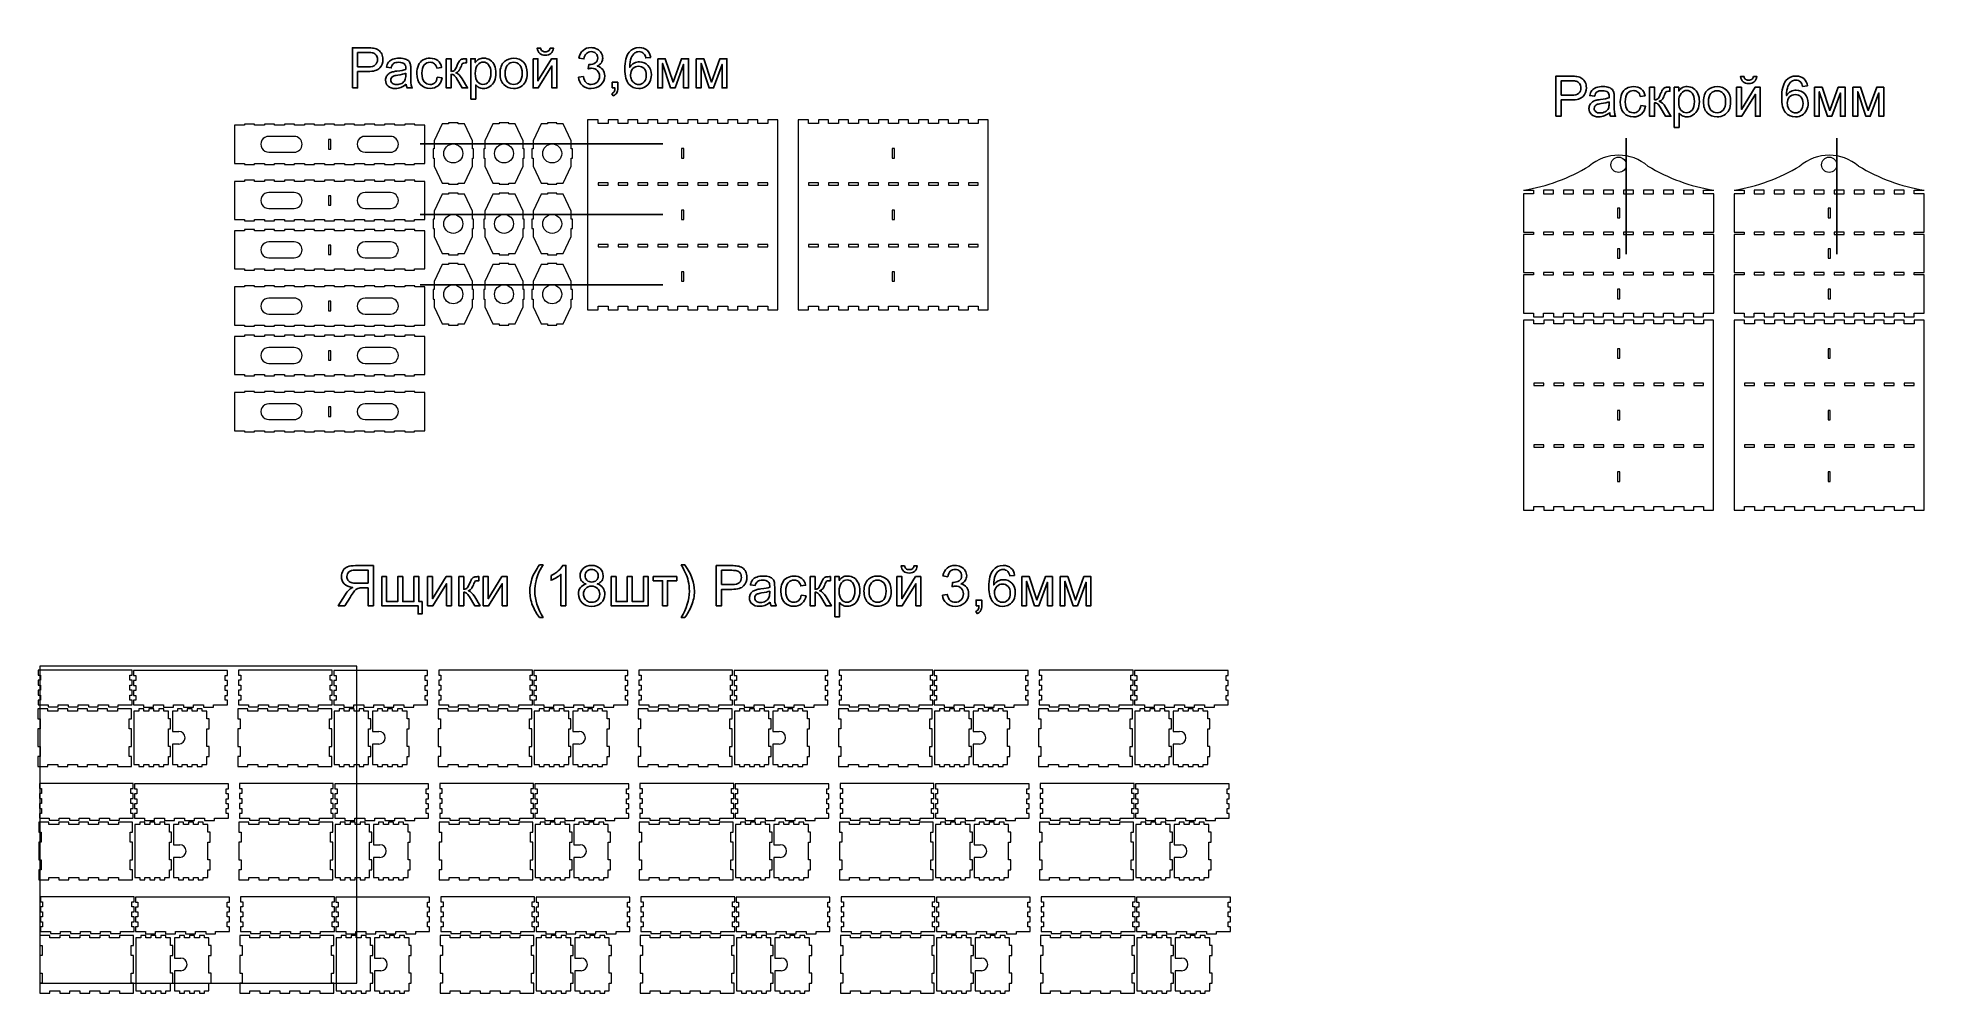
# Model space of a CAD drawing. Header units: centimetres. Extents: x -298 to 0, y -88 to 63.
import ezdxf

# ---------------------------------------------------------------- set-up
doc = ezdxf.new("R2010")
doc.units = ezdxf.units.CM
doc.header["$MEASUREMENT"] = 0
doc.layers.add('layer 1', color=7, linetype='Continuous')

msp = doc.modelspace()

# ---------------------------------------------------------------- linework, layer by layer
at = {"layer": 'layer 1', "color": 250, "lineweight": 20}
msp.add_lwpolyline([(-297.62715, -86.20912), (-247.62715, -86.20912), (-247.62715, -36.20912), (-297.62715, -36.20912), (-297.62715, -86.20912)], close=True, dxfattribs=at)
at = {"layer": 'layer 1', "lineweight": 15}
for points, knots in [([(-47.31915, 42.87031), (-47.31915, 43.53857), (-47.86088, 44.08031), (-48.52915, 44.08031), (-48.52915, 44.08031), (-49.19741, 44.08031), (-49.73915, 43.53858), (-49.73915, 42.87031), (-49.73915, 42.87031), (-49.73915, 42.20205), (-49.19742, 41.66031), (-48.52915, 41.66031), (-48.52915, 41.66031), (-47.86089, 41.66031), (-47.31915, 42.20204), (-47.31915, 42.8703), (-47.31915, 62.9181), (-47.31915, 2.77471), (-47.31915, 42.87031)], [0, 0, 0, 0, 0.2, 0.2, 0.2, 0.2, 0.4, 0.4, 0.4, 0.4, 0.6, 0.6, 0.6, 0.6, 1, 1, 1, 1.00001, 1.00001, 1.00001, 1.00001]), ([(-14.09206, 42.87031), (-14.09206, 43.53857), (-14.63379, 44.08031), (-15.30206, 44.08031), (-15.30206, 44.08031), (-15.97032, 44.08031), (-16.51206, 43.53858), (-16.51206, 42.87031), (-16.51206, 42.87031), (-16.51206, 42.20205), (-15.97033, 41.66031), (-15.30206, 41.66031), (-15.30206, 41.66031), (-14.6338, 41.66031), (-14.09206, 42.20204), (-14.09206, 42.8703), (-14.09206, 62.9181), (-14.09206, 2.77471), (-14.09206, 42.87031)], [0, 0, 0, 0, 0.2, 0.2, 0.2, 0.2, 0.4, 0.4, 0.4, 0.4, 0.6, 0.6, 0.6, 0.6, 1, 1, 1, 1.00001, 1.00001, 1.00001, 1.00001]), ([(-261.49823, 47.35977), (-261.94481, 47.35977), (-262.35747, 47.12152), (-262.58076, 46.73477), (-262.58076, 46.73477), (-262.80405, 46.34802), (-262.80405, 45.87152), (-262.58076, 45.48477), (-262.58076, 45.48477), (-262.35747, 45.09802), (-261.94481, 44.85977), (-261.49823, 44.85977)], [0, 0, 0, 0, 0.25, 0.25, 0.25, 0.25, 0.5, 0.5, 0.5, 0.5, 1, 1, 1, 1]), ([(-257.49823, 44.85977), (-256.80788, 44.85977), (-256.24823, 45.41941), (-256.24823, 46.10977), (-256.24823, 46.10977), (-256.24823, 46.80012), (-256.80787, 47.35977), (-257.49822, 47.35977)], [0, 0, 0, 0, 0.333333333, 0.333333333, 0.333333333, 0.333333333, 1, 1, 1, 1]), ([(-232.39851, 46.15886), (-233.22694, 46.15886), (-233.89851, 45.48729), (-233.89851, 44.65886), (-233.89851, 44.65886), (-233.89851, 43.83044), (-233.22694, 43.15886), (-232.39851, 43.15886), (-232.39851, 43.15886), (-231.57009, 43.15886), (-230.89851, 43.83043), (-230.89851, 44.65885), (-230.89851, 44.65885), (-230.89851, 45.48728), (-231.57008, 46.15886), (-232.3985, 46.15886), (-257.2511, 46.15886), (-182.69271, 46.15886), (-232.39851, 46.15886)], [0, 0, 0, 0, 0.2, 0.2, 0.2, 0.2, 0.4, 0.4, 0.4, 0.4, 0.6, 0.6, 0.6, 0.6, 1, 1, 1, 1.00001, 1.00001, 1.00001, 1.00001]), ([(-224.39457, 46.15886), (-225.223, 46.15886), (-225.89457, 45.48729), (-225.89457, 44.65886), (-225.89457, 44.65886), (-225.89457, 43.83044), (-225.223, 43.15886), (-224.39457, 43.15886), (-224.39457, 43.15886), (-223.56615, 43.15886), (-222.89457, 43.83043), (-222.89457, 44.65885), (-222.89457, 44.65885), (-222.89457, 45.48728), (-223.56614, 46.15886), (-224.39456, 46.15886), (-249.24716, 46.15886), (-174.68877, 46.15886), (-224.39457, 46.15886)], [0, 0, 0, 0, 0.2, 0.2, 0.2, 0.2, 0.4, 0.4, 0.4, 0.4, 0.6, 0.6, 0.6, 0.6, 1, 1, 1, 1.00001, 1.00001, 1.00001, 1.00001]), ([(-246.31823, 47.35977), (-246.76481, 47.35977), (-247.17747, 47.12152), (-247.40076, 46.73477), (-247.40076, 46.73477), (-247.62405, 46.34802), (-247.62405, 45.87152), (-247.40076, 45.48477), (-247.40076, 45.48477), (-247.17747, 45.09802), (-246.76481, 44.85977), (-246.31823, 44.85977)], [0, 0, 0, 0, 0.25, 0.25, 0.25, 0.25, 0.5, 0.5, 0.5, 0.5, 1, 1, 1, 1]), ([(-242.31823, 44.85977), (-241.62788, 44.85977), (-241.06823, 45.41941), (-241.06823, 46.10977), (-241.06823, 46.10977), (-241.06823, 46.80012), (-241.62787, 47.35977), (-242.31822, 47.35977)], [0, 0, 0, 0, 0.333333333, 0.333333333, 0.333333333, 0.333333333, 1, 1, 1, 1]), ([(-216.79529, 46.15886), (-217.62372, 46.15886), (-218.29529, 45.48729), (-218.29529, 44.65886), (-218.29529, 44.65886), (-218.29529, 43.83044), (-217.62372, 43.15886), (-216.79529, 43.15886), (-216.79529, 43.15886), (-215.96687, 43.15886), (-215.29529, 43.83043), (-215.29529, 44.65885), (-215.29529, 44.65885), (-215.29529, 45.48728), (-215.96686, 46.15886), (-216.79528, 46.15886), (-241.64788, 46.15886), (-167.08949, 46.15886), (-216.79529, 46.15886)], [0, 0, 0, 0, 0.2, 0.2, 0.2, 0.2, 0.4, 0.4, 0.4, 0.4, 0.6, 0.6, 0.6, 0.6, 1, 1, 1, 1.00001, 1.00001, 1.00001, 1.00001]), ([(-261.49823, 38.49151), (-261.94481, 38.49151), (-262.35747, 38.25326), (-262.58076, 37.86651), (-262.58076, 37.86651), (-262.80405, 37.47976), (-262.80405, 37.00326), (-262.58076, 36.61651), (-262.58076, 36.61651), (-262.35747, 36.22976), (-261.94481, 35.99151), (-261.49823, 35.99151)], [0, 0, 0, 0, 0.25, 0.25, 0.25, 0.25, 0.5, 0.5, 0.5, 0.5, 1, 1, 1, 1]), ([(-257.49823, 35.99151), (-256.80788, 35.99151), (-256.24823, 36.55115), (-256.24823, 37.24151), (-256.24823, 37.24151), (-256.24823, 37.93186), (-256.80787, 38.49151), (-257.49822, 38.49151)], [0, 0, 0, 0, 0.333333333, 0.333333333, 0.333333333, 0.333333333, 1, 1, 1, 1]), ([(-246.31823, 38.49151), (-246.76481, 38.49151), (-247.17747, 38.25326), (-247.40076, 37.86651), (-247.40076, 37.86651), (-247.62405, 37.47976), (-247.62405, 37.00326), (-247.40076, 36.61651), (-247.40076, 36.61651), (-247.17747, 36.22976), (-246.76481, 35.99151), (-246.31823, 35.99151)], [0, 0, 0, 0, 0.25, 0.25, 0.25, 0.25, 0.5, 0.5, 0.5, 0.5, 1, 1, 1, 1]), ([(-242.31823, 35.99151), (-241.62788, 35.99151), (-241.06823, 36.55115), (-241.06823, 37.24151), (-241.06823, 37.24151), (-241.06823, 37.93186), (-241.62787, 38.49151), (-242.31822, 38.49151)], [0, 0, 0, 0, 0.333333333, 0.333333333, 0.333333333, 0.333333333, 1, 1, 1, 1]), ([(-232.39851, 35.0496), (-233.22694, 35.0496), (-233.89851, 34.37803), (-233.89851, 33.5496), (-233.89851, 33.5496), (-233.89851, 32.72118), (-233.22694, 32.0496), (-232.39851, 32.0496), (-232.39851, 32.0496), (-231.57009, 32.0496), (-230.89851, 32.72117), (-230.89851, 33.54959), (-230.89851, 33.54959), (-230.89851, 34.37802), (-231.57008, 35.0496), (-232.3985, 35.0496), (-257.2511, 35.0496), (-182.69271, 35.0496), (-232.39851, 35.0496)], [0, 0, 0, 0, 0.2, 0.2, 0.2, 0.2, 0.4, 0.4, 0.4, 0.4, 0.6, 0.6, 0.6, 0.6, 1, 1, 1, 1.00001, 1.00001, 1.00001, 1.00001]), ([(-224.39457, 35.0496), (-225.223, 35.0496), (-225.89457, 34.37803), (-225.89457, 33.5496), (-225.89457, 33.5496), (-225.89457, 32.72118), (-225.223, 32.0496), (-224.39457, 32.0496), (-224.39457, 32.0496), (-223.56615, 32.0496), (-222.89457, 32.72117), (-222.89457, 33.54959), (-222.89457, 33.54959), (-222.89457, 34.37802), (-223.56614, 35.0496), (-224.39456, 35.0496), (-249.24716, 35.0496), (-174.68877, 35.0496), (-224.39457, 35.0496)], [0, 0, 0, 0, 0.2, 0.2, 0.2, 0.2, 0.4, 0.4, 0.4, 0.4, 0.6, 0.6, 0.6, 0.6, 1, 1, 1, 1.00001, 1.00001, 1.00001, 1.00001]), ([(-216.79529, 35.0496), (-217.62372, 35.0496), (-218.29529, 34.37803), (-218.29529, 33.5496), (-218.29529, 33.5496), (-218.29529, 32.72118), (-217.62372, 32.0496), (-216.79529, 32.0496), (-216.79529, 32.0496), (-215.96687, 32.0496), (-215.29529, 32.72117), (-215.29529, 33.54959), (-215.29529, 33.54959), (-215.29529, 34.37802), (-215.96686, 35.0496), (-216.79528, 35.0496), (-241.64788, 35.0496), (-167.08949, 35.0496), (-216.79529, 35.0496)], [0, 0, 0, 0, 0.2, 0.2, 0.2, 0.2, 0.4, 0.4, 0.4, 0.4, 0.6, 0.6, 0.6, 0.6, 1, 1, 1, 1.00001, 1.00001, 1.00001, 1.00001]), ([(-261.49823, 30.7024), (-261.94481, 30.7024), (-262.35747, 30.46415), (-262.58076, 30.0774), (-262.58076, 30.0774), (-262.80405, 29.69065), (-262.80405, 29.21415), (-262.58076, 28.8274), (-262.58076, 28.8274), (-262.35747, 28.44065), (-261.94481, 28.2024), (-261.49823, 28.2024)], [0, 0, 0, 0, 0.25, 0.25, 0.25, 0.25, 0.5, 0.5, 0.5, 0.5, 1, 1, 1, 1]), ([(-257.49823, 28.2024), (-256.80788, 28.2024), (-256.24823, 28.76204), (-256.24823, 29.4524), (-256.24823, 29.4524), (-256.24823, 30.14275), (-256.80787, 30.7024), (-257.49822, 30.7024)], [0, 0, 0, 0, 0.333333333, 0.333333333, 0.333333333, 0.333333333, 1, 1, 1, 1]), ([(-246.31823, 30.7024), (-246.76481, 30.7024), (-247.17747, 30.46415), (-247.40076, 30.0774), (-247.40076, 30.0774), (-247.62405, 29.69065), (-247.62405, 29.21415), (-247.40076, 28.8274), (-247.40076, 28.8274), (-247.17747, 28.44065), (-246.76481, 28.2024), (-246.31823, 28.2024)], [0, 0, 0, 0, 0.25, 0.25, 0.25, 0.25, 0.5, 0.5, 0.5, 0.5, 1, 1, 1, 1]), ([(-242.31823, 28.2024), (-241.62788, 28.2024), (-241.06823, 28.76204), (-241.06823, 29.4524), (-241.06823, 29.4524), (-241.06823, 30.14275), (-241.62787, 30.7024), (-242.31822, 30.7024)], [0, 0, 0, 0, 0.333333333, 0.333333333, 0.333333333, 0.333333333, 1, 1, 1, 1]), ([(-232.39851, 23.94034), (-233.22694, 23.94034), (-233.89851, 23.26877), (-233.89851, 22.44034), (-233.89851, 22.44034), (-233.89851, 21.61192), (-233.22694, 20.94034), (-232.39851, 20.94034), (-232.39851, 20.94034), (-231.57009, 20.94034), (-230.89851, 21.61191), (-230.89851, 22.44033), (-230.89851, 22.44033), (-230.89851, 23.26876), (-231.57008, 23.94034), (-232.3985, 23.94034), (-257.2511, 23.94034), (-182.69271, 23.94034), (-232.39851, 23.94034)], [0, 0, 0, 0, 0.2, 0.2, 0.2, 0.2, 0.4, 0.4, 0.4, 0.4, 0.6, 0.6, 0.6, 0.6, 1, 1, 1, 1.00001, 1.00001, 1.00001, 1.00001]), ([(-224.39457, 23.94034), (-225.223, 23.94034), (-225.89457, 23.26877), (-225.89457, 22.44034), (-225.89457, 22.44034), (-225.89457, 21.61192), (-225.223, 20.94034), (-224.39457, 20.94034), (-224.39457, 20.94034), (-223.56615, 20.94034), (-222.89457, 21.61191), (-222.89457, 22.44033), (-222.89457, 22.44033), (-222.89457, 23.26876), (-223.56614, 23.94034), (-224.39456, 23.94034), (-249.24716, 23.94034), (-174.68877, 23.94034), (-224.39457, 23.94034)], [0, 0, 0, 0, 0.2, 0.2, 0.2, 0.2, 0.4, 0.4, 0.4, 0.4, 0.6, 0.6, 0.6, 0.6, 1, 1, 1, 1.00001, 1.00001, 1.00001, 1.00001]), ([(-216.79529, 23.94034), (-217.62372, 23.94034), (-218.29529, 23.26877), (-218.29529, 22.44034), (-218.29529, 22.44034), (-218.29529, 21.61192), (-217.62372, 20.94034), (-216.79529, 20.94034), (-216.79529, 20.94034), (-215.96687, 20.94034), (-215.29529, 21.61191), (-215.29529, 22.44033), (-215.29529, 22.44033), (-215.29529, 23.26876), (-215.96686, 23.94034), (-216.79528, 23.94034), (-241.64788, 23.94034), (-167.08949, 23.94034), (-216.79529, 23.94034)], [0, 0, 0, 0, 0.2, 0.2, 0.2, 0.2, 0.4, 0.4, 0.4, 0.4, 0.6, 0.6, 0.6, 0.6, 1, 1, 1, 1.00001, 1.00001, 1.00001, 1.00001]), ([(-261.49823, 21.83414), (-261.94481, 21.83414), (-262.35747, 21.59589), (-262.58076, 21.20914), (-262.58076, 21.20914), (-262.80405, 20.82239), (-262.80405, 20.34589), (-262.58076, 19.95914), (-262.58076, 19.95914), (-262.35747, 19.57239), (-261.94481, 19.33414), (-261.49823, 19.33414)], [0, 0, 0, 0, 0.25, 0.25, 0.25, 0.25, 0.5, 0.5, 0.5, 0.5, 1, 1, 1, 1]), ([(-257.49823, 19.33414), (-256.80788, 19.33414), (-256.24823, 19.89378), (-256.24823, 20.58414), (-256.24823, 20.58414), (-256.24823, 21.27449), (-256.80787, 21.83414), (-257.49822, 21.83414)], [0, 0, 0, 0, 0.333333333, 0.333333333, 0.333333333, 0.333333333, 1, 1, 1, 1]), ([(-246.31823, 21.83414), (-246.76481, 21.83414), (-247.17747, 21.59589), (-247.40076, 21.20914), (-247.40076, 21.20914), (-247.62405, 20.82239), (-247.62405, 20.34589), (-247.40076, 19.95914), (-247.40076, 19.95914), (-247.17747, 19.57239), (-246.76481, 19.33414), (-246.31823, 19.33414)], [0, 0, 0, 0, 0.25, 0.25, 0.25, 0.25, 0.5, 0.5, 0.5, 0.5, 1, 1, 1, 1]), ([(-242.31823, 19.33414), (-241.62788, 19.33414), (-241.06823, 19.89378), (-241.06823, 20.58414), (-241.06823, 20.58414), (-241.06823, 21.27449), (-241.62787, 21.83414), (-242.31822, 21.83414)], [0, 0, 0, 0, 0.333333333, 0.333333333, 0.333333333, 0.333333333, 1, 1, 1, 1]), ([(-261.49823, 14.04503), (-261.94481, 14.04503), (-262.35747, 13.80678), (-262.58076, 13.42003), (-262.58076, 13.42003), (-262.80405, 13.03328), (-262.80405, 12.55678), (-262.58076, 12.17003), (-262.58076, 12.17003), (-262.35747, 11.78328), (-261.94481, 11.54503), (-261.49823, 11.54503)], [0, 0, 0, 0, 0.25, 0.25, 0.25, 0.25, 0.5, 0.5, 0.5, 0.5, 1, 1, 1, 1]), ([(-257.49823, 11.54503), (-256.80788, 11.54503), (-256.24823, 12.10467), (-256.24823, 12.79503), (-256.24823, 12.79503), (-256.24823, 13.48538), (-256.80787, 14.04503), (-257.49822, 14.04503)], [0, 0, 0, 0, 0.333333333, 0.333333333, 0.333333333, 0.333333333, 1, 1, 1, 1]), ([(-246.31823, 14.04503), (-246.76481, 14.04503), (-247.17747, 13.80678), (-247.40076, 13.42003), (-247.40076, 13.42003), (-247.62405, 13.03328), (-247.62405, 12.55678), (-247.40076, 12.17003), (-247.40076, 12.17003), (-247.17747, 11.78328), (-246.76481, 11.54503), (-246.31823, 11.54503)], [0, 0, 0, 0, 0.25, 0.25, 0.25, 0.25, 0.5, 0.5, 0.5, 0.5, 1, 1, 1, 1]), ([(-242.31823, 11.54503), (-241.62788, 11.54503), (-241.06823, 12.10467), (-241.06823, 12.79503), (-241.06823, 12.79503), (-241.06823, 13.48538), (-241.62787, 14.04503), (-242.31822, 14.04503)], [0, 0, 0, 0, 0.333333333, 0.333333333, 0.333333333, 0.333333333, 1, 1, 1, 1]), ([(-261.49823, 5.17677), (-261.94481, 5.17677), (-262.35747, 4.93852), (-262.58076, 4.55177), (-262.58076, 4.55177), (-262.80405, 4.16502), (-262.80405, 3.68852), (-262.58076, 3.30177), (-262.58076, 3.30177), (-262.35747, 2.91502), (-261.94481, 2.67677), (-261.49823, 2.67677)], [0, 0, 0, 0, 0.25, 0.25, 0.25, 0.25, 0.5, 0.5, 0.5, 0.5, 1, 1, 1, 1]), ([(-257.49823, 2.67677), (-256.80788, 2.67677), (-256.24823, 3.23641), (-256.24823, 3.92677), (-256.24823, 3.92677), (-256.24823, 4.61712), (-256.80787, 5.17677), (-257.49822, 5.17677)], [0, 0, 0, 0, 0.333333333, 0.333333333, 0.333333333, 0.333333333, 1, 1, 1, 1]), ([(-246.31823, 5.17677), (-246.76481, 5.17677), (-247.17747, 4.93852), (-247.40076, 4.55177), (-247.40076, 4.55177), (-247.62405, 4.16502), (-247.62405, 3.68852), (-247.40076, 3.30177), (-247.40076, 3.30177), (-247.17747, 2.91502), (-246.76481, 2.67677), (-246.31823, 2.67677)], [0, 0, 0, 0, 0.25, 0.25, 0.25, 0.25, 0.5, 0.5, 0.5, 0.5, 1, 1, 1, 1]), ([(-242.31823, 2.67677), (-241.62788, 2.67677), (-241.06823, 3.23641), (-241.06823, 3.92677), (-241.06823, 3.92677), (-241.06823, 4.61712), (-241.62787, 5.17677), (-242.31822, 5.17677)], [0, 0, 0, 0, 0.333333333, 0.333333333, 0.333333333, 0.333333333, 1, 1, 1, 1]), ([(-275.72608, -48.52169), (-275.1738, -48.52169), (-274.72608, -48.07398), (-274.72608, -47.52169), (-274.72608, -47.52169), (-274.72608, -46.96941), (-275.17379, -46.52169), (-275.72607, -46.52169)], [0, 0, 0, 0, 0.333333333, 0.333333333, 0.333333333, 0.333333333, 1, 1, 1, 1]), ([(-244.14146, -48.52169), (-243.58918, -48.52169), (-243.14146, -48.07398), (-243.14146, -47.52169), (-243.14146, -47.52169), (-243.14146, -46.96941), (-243.58917, -46.52169), (-244.14145, -46.52169)], [0, 0, 0, 0, 0.333333333, 0.333333333, 0.333333333, 0.333333333, 1, 1, 1, 1]), ([(-212.55684, -48.52169), (-212.00456, -48.52169), (-211.55684, -48.07398), (-211.55684, -47.52169), (-211.55684, -47.52169), (-211.55684, -46.96941), (-212.00455, -46.52169), (-212.55683, -46.52169)], [0, 0, 0, 0, 0.333333333, 0.333333333, 0.333333333, 0.333333333, 1, 1, 1, 1]), ([(-180.97222, -48.52169), (-180.41994, -48.52169), (-179.97222, -48.07398), (-179.97222, -47.52169), (-179.97222, -47.52169), (-179.97222, -46.96941), (-180.41993, -46.52169), (-180.97221, -46.52169)], [0, 0, 0, 0, 0.333333333, 0.333333333, 0.333333333, 0.333333333, 1, 1, 1, 1]), ([(-149.3876, -48.52169), (-148.83532, -48.52169), (-148.3876, -48.07398), (-148.3876, -47.52169), (-148.3876, -47.52169), (-148.3876, -46.96941), (-148.83531, -46.52169), (-149.38759, -46.52169)], [0, 0, 0, 0, 0.333333333, 0.333333333, 0.333333333, 0.333333333, 1, 1, 1, 1]), ([(-117.80298, -48.52169), (-117.2507, -48.52169), (-116.80298, -48.07398), (-116.80298, -47.52169), (-116.80298, -47.52169), (-116.80298, -46.96941), (-117.25069, -46.52169), (-117.80297, -46.52169)], [0, 0, 0, 0, 0.333333333, 0.333333333, 0.333333333, 0.333333333, 1, 1, 1, 1]), ([(-275.56465, -66.39912), (-275.01237, -66.39912), (-274.56465, -65.95141), (-274.56465, -65.39912), (-274.56465, -65.39912), (-274.56465, -64.84684), (-275.01236, -64.39912), (-275.56464, -64.39912)], [0, 0, 0, 0, 0.333333333, 0.333333333, 0.333333333, 0.333333333, 1, 1, 1, 1]), ([(-243.98003, -66.39912), (-243.42775, -66.39912), (-242.98003, -65.95141), (-242.98003, -65.39912), (-242.98003, -65.39912), (-242.98003, -64.84684), (-243.42774, -64.39912), (-243.98002, -64.39912)], [0, 0, 0, 0, 0.333333333, 0.333333333, 0.333333333, 0.333333333, 1, 1, 1, 1]), ([(-212.39541, -66.39912), (-211.84313, -66.39912), (-211.39541, -65.95141), (-211.39541, -65.39912), (-211.39541, -65.39912), (-211.39541, -64.84684), (-211.84312, -64.39912), (-212.3954, -64.39912)], [0, 0, 0, 0, 0.333333333, 0.333333333, 0.333333333, 0.333333333, 1, 1, 1, 1]), ([(-180.81079, -66.39912), (-180.25851, -66.39912), (-179.81079, -65.95141), (-179.81079, -65.39912), (-179.81079, -65.39912), (-179.81079, -64.84684), (-180.2585, -64.39912), (-180.81078, -64.39912)], [0, 0, 0, 0, 0.333333333, 0.333333333, 0.333333333, 0.333333333, 1, 1, 1, 1]), ([(-149.22617, -66.39912), (-148.67389, -66.39912), (-148.22617, -65.95141), (-148.22617, -65.39912), (-148.22617, -65.39912), (-148.22617, -64.84684), (-148.67388, -64.39912), (-149.22616, -64.39912)], [0, 0, 0, 0, 0.333333333, 0.333333333, 0.333333333, 0.333333333, 1, 1, 1, 1]), ([(-117.64155, -66.39912), (-117.08927, -66.39912), (-116.64155, -65.95141), (-116.64155, -65.39912), (-116.64155, -65.39912), (-116.64155, -64.84684), (-117.08926, -64.39912), (-117.64154, -64.39912)], [0, 0, 0, 0, 0.333333333, 0.333333333, 0.333333333, 0.333333333, 1, 1, 1, 1]), ([(-275.40322, -84.27655), (-274.85094, -84.27655), (-274.40322, -83.82884), (-274.40322, -83.27655), (-274.40322, -83.27655), (-274.40322, -82.72427), (-274.85093, -82.27655), (-275.40321, -82.27655)], [0, 0, 0, 0, 0.333333333, 0.333333333, 0.333333333, 0.333333333, 1, 1, 1, 1]), ([(-243.8186, -84.27655), (-243.26632, -84.27655), (-242.8186, -83.82884), (-242.8186, -83.27655), (-242.8186, -83.27655), (-242.8186, -82.72427), (-243.26631, -82.27655), (-243.81859, -82.27655)], [0, 0, 0, 0, 0.333333333, 0.333333333, 0.333333333, 0.333333333, 1, 1, 1, 1]), ([(-212.23398, -84.27655), (-211.6817, -84.27655), (-211.23398, -83.82884), (-211.23398, -83.27655), (-211.23398, -83.27655), (-211.23398, -82.72427), (-211.68169, -82.27655), (-212.23397, -82.27655)], [0, 0, 0, 0, 0.333333333, 0.333333333, 0.333333333, 0.333333333, 1, 1, 1, 1]), ([(-180.64936, -84.27655), (-180.09708, -84.27655), (-179.64936, -83.82884), (-179.64936, -83.27655), (-179.64936, -83.27655), (-179.64936, -82.72427), (-180.09707, -82.27655), (-180.64935, -82.27655)], [0, 0, 0, 0, 0.333333333, 0.333333333, 0.333333333, 0.333333333, 1, 1, 1, 1]), ([(-149.06474, -84.27655), (-148.51246, -84.27655), (-148.06474, -83.82884), (-148.06474, -83.27655), (-148.06474, -83.27655), (-148.06474, -82.72427), (-148.51245, -82.27655), (-149.06473, -82.27655)], [0, 0, 0, 0, 0.333333333, 0.333333333, 0.333333333, 0.333333333, 1, 1, 1, 1]), ([(-117.48012, -84.27655), (-116.92784, -84.27655), (-116.48012, -83.82884), (-116.48012, -83.27655), (-116.48012, -83.27655), (-116.48012, -82.72427), (-116.92783, -82.27655), (-117.48011, -82.27655)], [0, 0, 0, 0, 0.333333333, 0.333333333, 0.333333333, 0.333333333, 1, 1, 1, 1])]:
    msp.add_open_spline(points, degree=3, knots=knots, dxfattribs=at)
at = {"layer": 'layer 1', "color": 250}
for points, knots in [([(-248.32518, 55.0089), (-248.32518, 55.0089), (-248.32518, 61.32986), (-248.32518, 61.32986), (-248.32518, 61.32986), (-248.32518, 61.32986), (-245.93864, 61.32986), (-245.93864, 61.32986), (-245.93864, 61.32986), (-245.5193, 61.32986), (-245.19855, 61.30926), (-244.97637, 61.26953), (-244.97637, 61.26953), (-244.66591, 61.21803), (-244.40548, 61.11945), (-244.19508, 60.97526), (-244.19508, 60.97526), (-243.98468, 60.82959), (-243.81547, 60.62655), (-243.68746, 60.36612), (-243.68746, 60.36612), (-243.55945, 60.10569), (-243.49618, 59.81877), (-243.49618, 59.50537), (-243.49618, 59.50537), (-243.49618, 58.9698), (-243.66686, 58.51515), (-244.00969, 58.14436), (-244.00969, 58.14436), (-244.35104, 57.77211), (-244.97049, 57.58672), (-245.86507, 57.58672), (-245.86507, 57.58672), (-245.86507, 57.58672), (-247.48651, 57.58672), (-247.48651, 57.58672), (-247.48651, 57.58672), (-247.48651, 57.58672), (-247.48651, 55.0089), (-247.48651, 55.0089), (-247.48651, 55.0089), (-247.48651, 55.0089), (-248.32518, 55.0089), (-248.32518, 55.0089)], [0, 0, 0, 0, 0.083333333, 0.083333333, 0.083333333, 0.083333333, 0.166666667, 0.166666667, 0.166666667, 0.166666667, 0.25, 0.25, 0.25, 0.25, 0.333333333, 0.333333333, 0.333333333, 0.333333333, 0.416666667, 0.416666667, 0.416666667, 0.416666667, 0.5, 0.5, 0.5, 0.5, 0.583333333, 0.583333333, 0.583333333, 0.583333333, 0.666666667, 0.666666667, 0.666666667, 0.666666667, 0.75, 0.75, 0.75, 0.75, 0.833333333, 0.833333333, 0.833333333, 0.833333333, 1, 1, 1, 1]), ([(-247.48651, 58.32828), (-247.48651, 58.32828), (-245.8533, 58.32828), (-245.8533, 58.32828), (-245.8533, 58.32828), (-245.31184, 58.32828), (-244.92929, 58.42834), (-244.70123, 58.62991), (-244.70123, 58.62991), (-244.47464, 58.83149), (-244.36134, 59.11399), (-244.36134, 59.48036), (-244.36134, 59.48036), (-244.36134, 59.74373), (-244.42755, 59.97032), (-244.56145, 60.15865), (-244.56145, 60.15865), (-244.69534, 60.34699), (-244.8719, 60.47205), (-245.08967, 60.53238), (-245.08967, 60.53238), (-245.23092, 60.56916), (-245.49135, 60.58829), (-245.86949, 60.58829), (-245.86949, 60.58829), (-245.86949, 60.58829), (-247.48651, 60.58829), (-247.48651, 60.58829), (-247.48651, 60.58829), (-247.48651, 60.58829), (-247.48651, 58.32828), (-247.48651, 58.32828)], [0, 0, 0, 0, 0.111111111, 0.111111111, 0.111111111, 0.111111111, 0.222222222, 0.222222222, 0.222222222, 0.222222222, 0.333333333, 0.333333333, 0.333333333, 0.333333333, 0.444444444, 0.444444444, 0.444444444, 0.444444444, 0.555555556, 0.555555556, 0.555555556, 0.555555556, 0.666666667, 0.666666667, 0.666666667, 0.666666667, 0.777777778, 0.777777778, 0.777777778, 0.777777778, 1, 1, 1, 1]), ([(-239.83397, 55.58273), (-240.12236, 55.33701), (-240.40044, 55.16486), (-240.66676, 55.06334), (-240.66676, 55.06334), (-240.93307, 54.96182), (-241.21852, 54.91179), (-241.52456, 54.91179), (-241.52456, 54.91179), (-242.02776, 54.91179), (-242.41473, 55.03391), (-242.68546, 55.27963), (-242.68546, 55.27963), (-242.95619, 55.52388), (-243.09156, 55.83727), (-243.09156, 56.21836), (-243.09156, 56.21836), (-243.09156, 56.442), (-243.04006, 56.64652), (-242.93854, 56.83191), (-242.93854, 56.83191), (-242.83554, 57.0173), (-242.70165, 57.16444), (-242.53685, 57.27626), (-242.53685, 57.27626), (-242.37059, 57.38809), (-242.1852, 57.47343), (-241.97774, 57.53081), (-241.97774, 57.53081), (-241.82472, 57.57053), (-241.59371, 57.60879), (-241.2862, 57.64705), (-241.2862, 57.64705), (-240.6594, 57.72061), (-240.19592, 57.81037), (-239.90018, 57.91336), (-239.90018, 57.91336), (-239.89724, 58.0193), (-239.89577, 58.08698), (-239.89577, 58.11494), (-239.89577, 58.11494), (-239.89577, 58.42981), (-239.96933, 58.65198), (-240.11647, 58.78146), (-240.11647, 58.78146), (-240.3151, 58.95655), (-240.61085, 59.04336), (-241.00223, 59.04336), (-241.00223, 59.04336), (-241.3686, 59.04336), (-241.63933, 58.97862), (-241.81295, 58.85062), (-241.81295, 58.85062), (-241.98804, 58.72261), (-242.11605, 58.49602), (-242.19991, 58.16938), (-242.19991, 58.16938), (-242.19991, 58.16938), (-242.95913, 58.27532), (-242.95913, 58.27532), (-242.95913, 58.27532), (-242.88998, 58.60049), (-242.77669, 58.86386), (-242.61778, 59.06396), (-242.61778, 59.06396), (-242.45887, 59.26407), (-242.22934, 59.41709), (-241.92918, 59.52597), (-241.92918, 59.52597), (-241.6305, 59.63338), (-241.28179, 59.68782), (-240.88746, 59.68782), (-240.88746, 59.68782), (-240.49608, 59.68782), (-240.1768, 59.64221), (-239.93108, 59.54951), (-239.93108, 59.54951), (-239.68683, 59.45682), (-239.50586, 59.34205), (-239.39109, 59.20227), (-239.39109, 59.20227), (-239.27632, 59.06249), (-239.1954, 58.88593), (-239.14832, 58.67258), (-239.14832, 58.67258), (-239.1233, 58.54016), (-239.11006, 58.3018), (-239.11006, 57.95897), (-239.11006, 57.95897), (-239.11006, 57.95897), (-239.11006, 56.92902), (-239.11006, 56.92902), (-239.11006, 56.92902), (-239.11006, 56.20953), (-239.09388, 55.75488), (-239.06151, 55.56213), (-239.06151, 55.56213), (-239.03061, 55.36938), (-238.96587, 55.18546), (-238.8717, 55.0089), (-238.8717, 55.0089), (-238.8717, 55.0089), (-239.68389, 55.0089), (-239.68389, 55.0089), (-239.68389, 55.0089), (-239.76187, 55.17222), (-239.8119, 55.3635), (-239.83397, 55.58273)], [0, 0, 0, 0, 0.035714286, 0.035714286, 0.035714286, 0.035714286, 0.071428571, 0.071428571, 0.071428571, 0.071428571, 0.107142857, 0.107142857, 0.107142857, 0.107142857, 0.142857143, 0.142857143, 0.142857143, 0.142857143, 0.178571429, 0.178571429, 0.178571429, 0.178571429, 0.214285714, 0.214285714, 0.214285714, 0.214285714, 0.25, 0.25, 0.25, 0.25, 0.285714286, 0.285714286, 0.285714286, 0.285714286, 0.321428571, 0.321428571, 0.321428571, 0.321428571, 0.357142857, 0.357142857, 0.357142857, 0.357142857, 0.392857143, 0.392857143, 0.392857143, 0.392857143, 0.428571429, 0.428571429, 0.428571429, 0.428571429, 0.464285714, 0.464285714, 0.464285714, 0.464285714, 0.5, 0.5, 0.5, 0.5, 0.535714286, 0.535714286, 0.535714286, 0.535714286, 0.571428571, 0.571428571, 0.571428571, 0.571428571, 0.607142857, 0.607142857, 0.607142857, 0.607142857, 0.642857143, 0.642857143, 0.642857143, 0.642857143, 0.678571429, 0.678571429, 0.678571429, 0.678571429, 0.714285714, 0.714285714, 0.714285714, 0.714285714, 0.75, 0.75, 0.75, 0.75, 0.785714286, 0.785714286, 0.785714286, 0.785714286, 0.821428571, 0.821428571, 0.821428571, 0.821428571, 0.857142857, 0.857142857, 0.857142857, 0.857142857, 0.892857143, 0.892857143, 0.892857143, 0.892857143, 0.928571429, 0.928571429, 0.928571429, 0.928571429, 1, 1, 1, 1]), ([(-234.92405, 56.68625), (-234.92405, 56.68625), (-234.16483, 56.58031), (-234.16483, 56.58031), (-234.16483, 56.58031), (-234.2487, 56.05798), (-234.46057, 55.65041), (-234.8034, 55.35467), (-234.8034, 55.35467), (-235.14622, 55.05893), (-235.5685, 54.91179), (-236.06729, 54.91179), (-236.06729, 54.91179), (-236.69262, 54.91179), (-237.19583, 55.11631), (-237.57544, 55.52535), (-237.57544, 55.52535), (-237.95652, 55.93438), (-238.14632, 56.51998), (-238.14632, 57.28215), (-238.14632, 57.28215), (-238.14632, 57.77652), (-238.06393, 58.20763), (-237.90061, 58.57842), (-237.90061, 58.57842), (-237.73729, 58.94773), (-237.48863, 59.22581), (-237.15316, 59.40973), (-237.15316, 59.40973), (-236.81916, 59.59512), (-236.45573, 59.68782), (-236.06141, 59.68782), (-236.06141, 59.68782), (-235.56556, 59.68782), (-235.158, 59.56275), (-234.84312, 59.31115), (-234.84312, 59.31115), (-234.52678, 59.05955), (-234.32374, 58.70201), (-234.23545, 58.24), (-234.23545, 58.24), (-234.23545, 58.24), (-234.98585, 58.12524), (-234.98585, 58.12524), (-234.98585, 58.12524), (-235.05794, 58.43275), (-235.18448, 58.66375), (-235.3684, 58.81972), (-235.3684, 58.81972), (-235.55085, 58.97421), (-235.77155, 59.05219), (-236.03051, 59.05219), (-236.03051, 59.05219), (-236.42189, 59.05219), (-236.73971, 58.91241), (-236.98542, 58.63286), (-236.98542, 58.63286), (-237.22967, 58.35183), (-237.35179, 57.91042), (-237.35179, 57.30422), (-237.35179, 57.30422), (-237.35179, 56.68919), (-237.23408, 56.24337), (-236.99866, 55.96528), (-236.99866, 55.96528), (-236.76178, 55.6872), (-236.45426, 55.54742), (-236.07612, 55.54742), (-236.07612, 55.54742), (-235.77008, 55.54742), (-235.51554, 55.64011), (-235.31249, 55.82698), (-235.31249, 55.82698), (-235.10797, 56.01237), (-234.97849, 56.29928), (-234.92405, 56.68625)], [0, 0, 0, 0, 0.05, 0.05, 0.05, 0.05, 0.1, 0.1, 0.1, 0.1, 0.15, 0.15, 0.15, 0.15, 0.2, 0.2, 0.2, 0.2, 0.25, 0.25, 0.25, 0.25, 0.3, 0.3, 0.3, 0.3, 0.35, 0.35, 0.35, 0.35, 0.4, 0.4, 0.4, 0.4, 0.45, 0.45, 0.45, 0.45, 0.5, 0.5, 0.5, 0.5, 0.55, 0.55, 0.55, 0.55, 0.6, 0.6, 0.6, 0.6, 0.65, 0.65, 0.65, 0.65, 0.7, 0.7, 0.7, 0.7, 0.75, 0.75, 0.75, 0.75, 0.8, 0.8, 0.8, 0.8, 0.85, 0.85, 0.85, 0.85, 0.9, 0.9, 0.9, 0.9, 1, 1, 1, 1]), ([(-233.51155, 59.59071), (-233.51155, 59.59071), (-232.73467, 59.59071), (-232.73467, 59.59071), (-232.73467, 59.59071), (-232.73467, 59.59071), (-232.73467, 57.6132), (-232.73467, 57.6132), (-232.73467, 57.6132), (-232.48748, 57.6132), (-232.31386, 57.66029), (-232.21381, 57.75593), (-232.21381, 57.75593), (-232.11523, 57.85009), (-231.96957, 58.12524), (-231.77535, 58.58283), (-231.77535, 58.58283), (-231.62233, 58.94478), (-231.49873, 59.18314), (-231.40457, 59.29791), (-231.40457, 59.29791), (-231.30893, 59.41268), (-231.20005, 59.49066), (-231.07645, 59.53038), (-231.07645, 59.53038), (-230.95139, 59.57011), (-230.75275, 59.59071), (-230.48055, 59.59071), (-230.48055, 59.59071), (-230.48055, 59.59071), (-230.32459, 59.59071), (-230.32459, 59.59071), (-230.32459, 59.59071), (-230.32459, 59.59071), (-230.32459, 58.95067), (-230.32459, 58.95067), (-230.32459, 58.95067), (-230.32459, 58.95067), (-230.54088, 58.95508), (-230.54088, 58.95508), (-230.54088, 58.95508), (-230.7454, 58.95508), (-230.87635, 58.92418), (-230.93373, 58.86386), (-230.93373, 58.86386), (-230.99406, 58.80059), (-231.08675, 58.61226), (-231.21035, 58.29886), (-231.21035, 58.29886), (-231.32805, 57.9987), (-231.43546, 57.79124), (-231.53404, 57.67647), (-231.53404, 57.67647), (-231.63115, 57.56171), (-231.7827, 57.45724), (-231.98722, 57.3616), (-231.98722, 57.3616), (-231.65322, 57.27185), (-231.32364, 56.96139), (-230.99994, 56.42876), (-230.99994, 56.42876), (-230.99994, 56.42876), (-230.14803, 55.0089), (-230.14803, 55.0089), (-230.14803, 55.0089), (-230.14803, 55.0089), (-231.00141, 55.0089), (-231.00141, 55.0089), (-231.00141, 55.0089), (-231.00141, 55.0089), (-231.84156, 56.42435), (-231.84156, 56.42435), (-231.84156, 56.42435), (-232.01076, 56.71126), (-232.1579, 56.8996), (-232.28297, 56.99082), (-232.28297, 56.99082), (-232.4095, 57.08204), (-232.55958, 57.12766), (-232.73467, 57.12766), (-232.73467, 57.12766), (-232.73467, 57.12766), (-232.73467, 55.0089), (-232.73467, 55.0089), (-232.73467, 55.0089), (-232.73467, 55.0089), (-233.51155, 55.0089), (-233.51155, 55.0089), (-233.51155, 55.0089), (-233.51155, 55.0089), (-233.51155, 59.59071), (-233.51155, 59.59071)], [0, 0, 0, 0, 0.041666667, 0.041666667, 0.041666667, 0.041666667, 0.083333333, 0.083333333, 0.083333333, 0.083333333, 0.125, 0.125, 0.125, 0.125, 0.166666667, 0.166666667, 0.166666667, 0.166666667, 0.208333333, 0.208333333, 0.208333333, 0.208333333, 0.25, 0.25, 0.25, 0.25, 0.291666667, 0.291666667, 0.291666667, 0.291666667, 0.333333333, 0.333333333, 0.333333333, 0.333333333, 0.375, 0.375, 0.375, 0.375, 0.416666667, 0.416666667, 0.416666667, 0.416666667, 0.458333333, 0.458333333, 0.458333333, 0.458333333, 0.5, 0.5, 0.5, 0.5, 0.541666667, 0.541666667, 0.541666667, 0.541666667, 0.583333333, 0.583333333, 0.583333333, 0.583333333, 0.625, 0.625, 0.625, 0.625, 0.666666667, 0.666666667, 0.666666667, 0.666666667, 0.708333333, 0.708333333, 0.708333333, 0.708333333, 0.75, 0.75, 0.75, 0.75, 0.791666667, 0.791666667, 0.791666667, 0.791666667, 0.833333333, 0.833333333, 0.833333333, 0.833333333, 0.875, 0.875, 0.875, 0.875, 0.916666667, 0.916666667, 0.916666667, 0.916666667, 1, 1, 1, 1]), ([(-229.6404, 53.2521), (-229.6404, 53.2521), (-229.6404, 59.59071), (-229.6404, 59.59071), (-229.6404, 59.59071), (-229.6404, 59.59071), (-228.93415, 59.59071), (-228.93415, 59.59071), (-228.93415, 59.59071), (-228.93415, 59.59071), (-228.93415, 58.98892), (-228.93415, 58.98892), (-228.93415, 58.98892), (-228.76789, 59.2214), (-228.57955, 59.39649), (-228.36915, 59.51273), (-228.36915, 59.51273), (-228.16022, 59.62897), (-227.90567, 59.68782), (-227.60698, 59.68782), (-227.60698, 59.68782), (-227.2156, 59.68782), (-226.87131, 59.58777), (-226.57262, 59.38619), (-226.57262, 59.38619), (-226.27393, 59.18609), (-226.04882, 58.90211), (-225.8958, 58.53722), (-225.8958, 58.53722), (-225.74425, 58.17085), (-225.66773, 57.77064), (-225.66773, 57.33365), (-225.66773, 57.33365), (-225.66773, 56.86723), (-225.7516, 56.44642), (-225.91934, 56.07122), (-225.91934, 56.07122), (-226.08707, 55.6975), (-226.33132, 55.41058), (-226.65207, 55.21048), (-226.65207, 55.21048), (-226.97136, 55.01184), (-227.3083, 54.91179), (-227.66143, 54.91179), (-227.66143, 54.91179), (-227.92038, 54.91179), (-228.15286, 54.96623), (-228.35738, 55.07511), (-228.35738, 55.07511), (-228.56337, 55.18399), (-228.7311, 55.32083), (-228.86352, 55.48709), (-228.86352, 55.48709), (-228.86352, 55.48709), (-228.86352, 53.2521), (-228.86352, 53.2521), (-228.86352, 53.2521), (-228.86352, 53.2521), (-229.6404, 53.2521), (-229.6404, 53.2521)], [0, 0, 0, 0, 0.0625, 0.0625, 0.0625, 0.0625, 0.125, 0.125, 0.125, 0.125, 0.1875, 0.1875, 0.1875, 0.1875, 0.25, 0.25, 0.25, 0.25, 0.3125, 0.3125, 0.3125, 0.3125, 0.375, 0.375, 0.375, 0.375, 0.4375, 0.4375, 0.4375, 0.4375, 0.5, 0.5, 0.5, 0.5, 0.5625, 0.5625, 0.5625, 0.5625, 0.625, 0.625, 0.625, 0.625, 0.6875, 0.6875, 0.6875, 0.6875, 0.75, 0.75, 0.75, 0.75, 0.8125, 0.8125, 0.8125, 0.8125, 0.875, 0.875, 0.875, 0.875, 1, 1, 1, 1]), ([(-225.02181, 57.2998), (-225.02181, 58.14584), (-224.78639, 58.77263), (-224.31409, 59.1802), (-224.31409, 59.1802), (-223.92124, 59.51861), (-223.4401, 59.68782), (-222.87363, 59.68782), (-222.87363, 59.68782), (-222.24536, 59.68782), (-221.73038, 59.48183), (-221.33017, 59.06985), (-221.33017, 59.06985), (-220.93143, 58.65934), (-220.73133, 58.08992), (-220.73133, 57.36454), (-220.73133, 57.36454), (-220.73133, 56.776), (-220.81961, 56.31399), (-220.99617, 55.97705), (-220.99617, 55.97705), (-221.17274, 55.64011), (-221.43023, 55.37821), (-221.76864, 55.19135), (-221.76864, 55.19135), (-222.10558, 55.00449), (-222.47489, 54.91179), (-222.87363, 54.91179), (-222.87363, 54.91179), (-223.51514, 54.91179), (-224.03306, 55.11631), (-224.42885, 55.52682), (-224.42885, 55.52682), (-224.82465, 55.93733), (-225.02181, 56.52881), (-225.02181, 57.2998)], [0, 0, 0, 0, 0.1, 0.1, 0.1, 0.1, 0.2, 0.2, 0.2, 0.2, 0.3, 0.3, 0.3, 0.3, 0.4, 0.4, 0.4, 0.4, 0.5, 0.5, 0.5, 0.5, 0.6, 0.6, 0.6, 0.6, 0.7, 0.7, 0.7, 0.7, 0.8, 0.8, 0.8, 0.8, 1, 1, 1, 1]), ([(-219.82056, 59.59071), (-219.82056, 59.59071), (-219.04368, 59.59071), (-219.04368, 59.59071), (-219.04368, 59.59071), (-219.04368, 59.59071), (-219.04368, 56.09623), (-219.04368, 56.09623), (-219.04368, 56.09623), (-219.04368, 56.09623), (-216.8852, 59.59071), (-216.8852, 59.59071), (-216.8852, 59.59071), (-216.8852, 59.59071), (-216.05094, 59.59071), (-216.05094, 59.59071), (-216.05094, 59.59071), (-216.05094, 59.59071), (-216.05094, 55.0089), (-216.05094, 55.0089), (-216.05094, 55.0089), (-216.05094, 55.0089), (-216.82782, 55.0089), (-216.82782, 55.0089), (-216.82782, 55.0089), (-216.82782, 55.0089), (-216.82782, 58.48131), (-216.82782, 58.48131), (-216.82782, 58.48131), (-216.82782, 58.48131), (-218.98336, 55.0089), (-218.98336, 55.0089), (-218.98336, 55.0089), (-218.98336, 55.0089), (-219.82056, 55.0089), (-219.82056, 55.0089), (-219.82056, 55.0089), (-219.82056, 55.0089), (-219.82056, 59.59071), (-219.82056, 59.59071)], [0, 0, 0, 0, 0.090909091, 0.090909091, 0.090909091, 0.090909091, 0.181818182, 0.181818182, 0.181818182, 0.181818182, 0.272727273, 0.272727273, 0.272727273, 0.272727273, 0.363636364, 0.363636364, 0.363636364, 0.363636364, 0.454545455, 0.454545455, 0.454545455, 0.454545455, 0.545454545, 0.545454545, 0.545454545, 0.545454545, 0.636363636, 0.636363636, 0.636363636, 0.636363636, 0.727272727, 0.727272727, 0.727272727, 0.727272727, 0.818181818, 0.818181818, 0.818181818, 0.818181818, 1, 1, 1, 1]), ([(-217.1368, 61.28571), (-217.1368, 61.28571), (-216.60712, 61.28571), (-216.60712, 61.28571), (-216.60712, 61.28571), (-216.64978, 60.92229), (-216.78221, 60.64273), (-217.00291, 60.44851), (-217.00291, 60.44851), (-217.22361, 60.25282), (-217.51641, 60.15571), (-217.88278, 60.15571), (-217.88278, 60.15571), (-218.25062, 60.15571), (-218.54489, 60.25282), (-218.76413, 60.44557), (-218.76413, 60.44557), (-218.98336, 60.63979), (-219.11578, 60.91935), (-219.15845, 61.28571), (-219.15845, 61.28571), (-219.15845, 61.28571), (-218.62876, 61.28571), (-218.62876, 61.28571), (-218.62876, 61.28571), (-218.58904, 61.08708), (-218.50811, 60.93847), (-218.38893, 60.84136), (-218.38893, 60.84136), (-218.26975, 60.74278), (-218.1079, 60.69423), (-217.90632, 60.69423), (-217.90632, 60.69423), (-217.67238, 60.69423), (-217.49582, 60.74131), (-217.37664, 60.83695), (-217.37664, 60.83695), (-217.25746, 60.93112), (-217.17653, 61.0812), (-217.1368, 61.28571)], [0, 0, 0, 0, 0.090909091, 0.090909091, 0.090909091, 0.090909091, 0.181818182, 0.181818182, 0.181818182, 0.181818182, 0.272727273, 0.272727273, 0.272727273, 0.272727273, 0.363636364, 0.363636364, 0.363636364, 0.363636364, 0.454545455, 0.454545455, 0.454545455, 0.454545455, 0.545454545, 0.545454545, 0.545454545, 0.545454545, 0.636363636, 0.636363636, 0.636363636, 0.636363636, 0.727272727, 0.727272727, 0.727272727, 0.727272727, 0.818181818, 0.818181818, 0.818181818, 0.818181818, 1, 1, 1, 1]), ([(-212.6477, 56.68625), (-212.6477, 56.68625), (-211.87082, 56.79219), (-211.87082, 56.79219), (-211.87082, 56.79219), (-211.78107, 56.35078), (-211.63099, 56.03297), (-211.41764, 55.83875), (-211.41764, 55.83875), (-211.2043, 55.64453), (-210.94239, 55.54742), (-210.63194, 55.54742), (-210.63194, 55.54742), (-210.2641, 55.54742), (-209.95364, 55.67395), (-209.70351, 55.92703), (-209.70351, 55.92703), (-209.45338, 56.1801), (-209.32831, 56.4935), (-209.32831, 56.86723), (-209.32831, 56.86723), (-209.32831, 57.22329), (-209.44455, 57.51757), (-209.6785, 57.75004), (-209.6785, 57.75004), (-209.91097, 57.98104), (-210.20671, 58.09728), (-210.5672, 58.09728), (-210.5672, 58.09728), (-210.71433, 58.09728), (-210.89678, 58.06785), (-211.11601, 58.01047), (-211.11601, 58.01047), (-211.11601, 58.01047), (-211.0292, 58.69024), (-211.0292, 58.69024), (-211.0292, 58.69024), (-210.97771, 58.68435), (-210.93504, 58.68141), (-210.90414, 58.68141), (-210.90414, 58.68141), (-210.57161, 58.68141), (-210.2744, 58.76822), (-210.00808, 58.94037), (-210.00808, 58.94037), (-209.74324, 59.11252), (-209.61081, 59.37736), (-209.61081, 59.7349), (-209.61081, 59.7349), (-209.61081, 60.01888), (-209.70792, 60.25429), (-209.90067, 60.44115), (-209.90067, 60.44115), (-210.09342, 60.62802), (-210.34208, 60.72071), (-210.64665, 60.72071), (-210.64665, 60.72071), (-210.94975, 60.72071), (-211.20135, 60.62507), (-211.40293, 60.4338), (-211.40293, 60.4338), (-211.6045, 60.24252), (-211.73398, 59.95561), (-211.79137, 59.57305), (-211.79137, 59.57305), (-211.79137, 59.57305), (-212.56824, 59.7143), (-212.56824, 59.7143), (-212.56824, 59.7143), (-212.47261, 60.23516), (-212.25779, 60.63979), (-211.92085, 60.9267), (-211.92085, 60.9267), (-211.58538, 61.21362), (-211.16604, 61.35634), (-210.66578, 61.35634), (-210.66578, 61.35634), (-210.32148, 61.35634), (-210.00367, 61.28277), (-209.71381, 61.13416), (-209.71381, 61.13416), (-209.42248, 60.98703), (-209.20031, 60.78545), (-209.04728, 60.53091), (-209.04728, 60.53091), (-208.89279, 60.27489), (-208.81628, 60.00416), (-208.81628, 59.71725), (-208.81628, 59.71725), (-208.81628, 59.44505), (-208.88985, 59.19786), (-209.03551, 58.97421), (-209.03551, 58.97421), (-209.18265, 58.75056), (-209.40041, 58.57253), (-209.68732, 58.44011), (-209.68732, 58.44011), (-209.3136, 58.35477), (-209.02374, 58.17526), (-208.81628, 57.90306), (-208.81628, 57.90306), (-208.61029, 57.63233), (-208.5073, 57.29098), (-208.5073, 56.88341), (-208.5073, 56.88341), (-208.5073, 56.33165), (-208.70887, 55.86229), (-209.11055, 55.47826), (-209.11055, 55.47826), (-209.5137, 55.09424), (-210.02279, 54.90296), (-210.63782, 54.90296), (-210.63782, 54.90296), (-211.19252, 54.90296), (-211.65306, 55.06923), (-212.01943, 55.40028), (-212.01943, 55.40028), (-212.38727, 55.73134), (-212.5962, 56.1595), (-212.6477, 56.68625)], [0, 0, 0, 0, 0.032258065, 0.032258065, 0.032258065, 0.032258065, 0.064516129, 0.064516129, 0.064516129, 0.064516129, 0.096774194, 0.096774194, 0.096774194, 0.096774194, 0.129032258, 0.129032258, 0.129032258, 0.129032258, 0.161290323, 0.161290323, 0.161290323, 0.161290323, 0.193548387, 0.193548387, 0.193548387, 0.193548387, 0.225806452, 0.225806452, 0.225806452, 0.225806452, 0.258064516, 0.258064516, 0.258064516, 0.258064516, 0.290322581, 0.290322581, 0.290322581, 0.290322581, 0.322580645, 0.322580645, 0.322580645, 0.322580645, 0.35483871, 0.35483871, 0.35483871, 0.35483871, 0.387096774, 0.387096774, 0.387096774, 0.387096774, 0.419354839, 0.419354839, 0.419354839, 0.419354839, 0.451612903, 0.451612903, 0.451612903, 0.451612903, 0.483870968, 0.483870968, 0.483870968, 0.483870968, 0.516129032, 0.516129032, 0.516129032, 0.516129032, 0.548387097, 0.548387097, 0.548387097, 0.548387097, 0.580645161, 0.580645161, 0.580645161, 0.580645161, 0.612903226, 0.612903226, 0.612903226, 0.612903226, 0.64516129, 0.64516129, 0.64516129, 0.64516129, 0.677419355, 0.677419355, 0.677419355, 0.677419355, 0.709677419, 0.709677419, 0.709677419, 0.709677419, 0.741935484, 0.741935484, 0.741935484, 0.741935484, 0.774193548, 0.774193548, 0.774193548, 0.774193548, 0.806451613, 0.806451613, 0.806451613, 0.806451613, 0.838709677, 0.838709677, 0.838709677, 0.838709677, 0.870967742, 0.870967742, 0.870967742, 0.870967742, 0.903225806, 0.903225806, 0.903225806, 0.903225806, 0.935483871, 0.935483871, 0.935483871, 0.935483871, 1, 1, 1, 1]), ([(-201.25056, 59.78493), (-201.25056, 59.78493), (-202.01861, 59.72313), (-202.01861, 59.72313), (-202.01861, 59.72313), (-202.08777, 60.0277), (-202.18635, 60.24988), (-202.31436, 60.38819), (-202.31436, 60.38819), (-202.52476, 60.61036), (-202.78519, 60.72071), (-203.09418, 60.72071), (-203.09418, 60.72071), (-203.34283, 60.72071), (-203.56354, 60.65156), (-203.75334, 60.51325), (-203.75334, 60.51325), (-203.99759, 60.33522), (-204.18887, 60.07626), (-204.33159, 59.7349), (-204.33159, 59.7349), (-204.47284, 59.39208), (-204.54641, 58.90506), (-204.55229, 58.27384), (-204.55229, 58.27384), (-204.36543, 58.55782), (-204.1359, 58.76969), (-203.86517, 58.90653), (-203.86517, 58.90653), (-203.59444, 59.04484), (-203.31194, 59.11399), (-203.01472, 59.11399), (-203.01472, 59.11399), (-202.4968, 59.11399), (-202.0554, 58.92271), (-201.6905, 58.54163), (-201.6905, 58.54163), (-201.32707, 58.16055), (-201.14463, 57.66912), (-201.14463, 57.06439), (-201.14463, 57.06439), (-201.14463, 56.66712), (-201.22996, 56.29928), (-201.40064, 55.95793), (-201.40064, 55.95793), (-201.57279, 55.61657), (-201.80674, 55.35614), (-202.10689, 55.17516), (-202.10689, 55.17516), (-202.40558, 54.99419), (-202.74546, 54.90296), (-203.12507, 54.90296), (-203.12507, 54.90296), (-203.771, 54.90296), (-204.29922, 55.14132), (-204.70826, 55.61657), (-204.70826, 55.61657), (-205.11582, 56.09182), (-205.32034, 56.87605), (-205.32034, 57.9678), (-205.32034, 57.9678), (-205.32034, 59.18903), (-205.09375, 60.07773), (-204.64204, 60.63243), (-204.64204, 60.63243), (-204.24772, 61.11504), (-203.71656, 61.35634), (-203.04709, 61.35634), (-203.04709, 61.35634), (-202.54977, 61.35634), (-202.14073, 61.21656), (-201.82292, 60.93847), (-201.82292, 60.93847), (-201.50511, 60.66039), (-201.31383, 60.27636), (-201.25056, 59.78493)], [0, 0, 0, 0, 0.05, 0.05, 0.05, 0.05, 0.1, 0.1, 0.1, 0.1, 0.15, 0.15, 0.15, 0.15, 0.2, 0.2, 0.2, 0.2, 0.25, 0.25, 0.25, 0.25, 0.3, 0.3, 0.3, 0.3, 0.35, 0.35, 0.35, 0.35, 0.4, 0.4, 0.4, 0.4, 0.45, 0.45, 0.45, 0.45, 0.5, 0.5, 0.5, 0.5, 0.55, 0.55, 0.55, 0.55, 0.6, 0.6, 0.6, 0.6, 0.65, 0.65, 0.65, 0.65, 0.7, 0.7, 0.7, 0.7, 0.75, 0.75, 0.75, 0.75, 0.8, 0.8, 0.8, 0.8, 0.85, 0.85, 0.85, 0.85, 0.9, 0.9, 0.9, 0.9, 1, 1, 1, 1]), ([(-200.13675, 59.59071), (-200.13675, 59.59071), (-198.942, 59.59071), (-198.942, 59.59071), (-198.942, 59.59071), (-198.942, 59.59071), (-197.73108, 55.92408), (-197.73108, 55.92408), (-197.73108, 55.92408), (-197.73108, 55.92408), (-196.39067, 59.59071), (-196.39067, 59.59071), (-196.39067, 59.59071), (-196.39067, 59.59071), (-195.28127, 59.59071), (-195.28127, 59.59071), (-195.28127, 59.59071), (-195.28127, 59.59071), (-195.28127, 55.0089), (-195.28127, 55.0089), (-195.28127, 55.0089), (-195.28127, 55.0089), (-196.05814, 55.0089), (-196.05814, 55.0089), (-196.05814, 55.0089), (-196.05814, 55.0089), (-196.05814, 58.6976), (-196.05814, 58.6976), (-196.05814, 58.6976), (-196.05814, 58.6976), (-197.40738, 55.0089), (-197.40738, 55.0089), (-197.40738, 55.0089), (-197.40738, 55.0089), (-198.10186, 55.0089), (-198.10186, 55.0089), (-198.10186, 55.0089), (-198.10186, 55.0089), (-199.37753, 58.87416), (-199.37753, 58.87416), (-199.37753, 58.87416), (-199.37753, 58.87416), (-199.37753, 55.0089), (-199.37753, 55.0089), (-199.37753, 55.0089), (-199.37753, 55.0089), (-200.13675, 55.0089), (-200.13675, 55.0089), (-200.13675, 55.0089), (-200.13675, 55.0089), (-200.13675, 59.59071), (-200.13675, 59.59071)], [0, 0, 0, 0, 0.071428571, 0.071428571, 0.071428571, 0.071428571, 0.142857143, 0.142857143, 0.142857143, 0.142857143, 0.214285714, 0.214285714, 0.214285714, 0.214285714, 0.285714286, 0.285714286, 0.285714286, 0.285714286, 0.357142857, 0.357142857, 0.357142857, 0.357142857, 0.428571429, 0.428571429, 0.428571429, 0.428571429, 0.5, 0.5, 0.5, 0.5, 0.571428571, 0.571428571, 0.571428571, 0.571428571, 0.642857143, 0.642857143, 0.642857143, 0.642857143, 0.714285714, 0.714285714, 0.714285714, 0.714285714, 0.785714286, 0.785714286, 0.785714286, 0.785714286, 0.857142857, 0.857142857, 0.857142857, 0.857142857, 1, 1, 1, 1]), ([(-194.0674, 59.59071), (-194.0674, 59.59071), (-192.87265, 59.59071), (-192.87265, 59.59071), (-192.87265, 59.59071), (-192.87265, 59.59071), (-191.66173, 55.92408), (-191.66173, 55.92408), (-191.66173, 55.92408), (-191.66173, 55.92408), (-190.32132, 59.59071), (-190.32132, 59.59071), (-190.32132, 59.59071), (-190.32132, 59.59071), (-189.21192, 59.59071), (-189.21192, 59.59071), (-189.21192, 59.59071), (-189.21192, 59.59071), (-189.21192, 55.0089), (-189.21192, 55.0089), (-189.21192, 55.0089), (-189.21192, 55.0089), (-189.98879, 55.0089), (-189.98879, 55.0089), (-189.98879, 55.0089), (-189.98879, 55.0089), (-189.98879, 58.6976), (-189.98879, 58.6976), (-189.98879, 58.6976), (-189.98879, 58.6976), (-191.33803, 55.0089), (-191.33803, 55.0089), (-191.33803, 55.0089), (-191.33803, 55.0089), (-192.03251, 55.0089), (-192.03251, 55.0089), (-192.03251, 55.0089), (-192.03251, 55.0089), (-193.30818, 58.87416), (-193.30818, 58.87416), (-193.30818, 58.87416), (-193.30818, 58.87416), (-193.30818, 55.0089), (-193.30818, 55.0089), (-193.30818, 55.0089), (-193.30818, 55.0089), (-194.0674, 55.0089), (-194.0674, 55.0089), (-194.0674, 55.0089), (-194.0674, 55.0089), (-194.0674, 59.59071), (-194.0674, 59.59071)], [0, 0, 0, 0, 0.071428571, 0.071428571, 0.071428571, 0.071428571, 0.142857143, 0.142857143, 0.142857143, 0.142857143, 0.214285714, 0.214285714, 0.214285714, 0.214285714, 0.285714286, 0.285714286, 0.285714286, 0.285714286, 0.357142857, 0.357142857, 0.357142857, 0.357142857, 0.428571429, 0.428571429, 0.428571429, 0.428571429, 0.5, 0.5, 0.5, 0.5, 0.571428571, 0.571428571, 0.571428571, 0.571428571, 0.642857143, 0.642857143, 0.642857143, 0.642857143, 0.714285714, 0.714285714, 0.714285714, 0.714285714, 0.785714286, 0.785714286, 0.785714286, 0.785714286, 0.857142857, 0.857142857, 0.857142857, 0.857142857, 1, 1, 1, 1]), ([(-239.89577, 57.30422), (-240.17827, 57.18945), (-240.60202, 57.09234), (-241.16702, 57.01289), (-241.16702, 57.01289), (-241.48778, 56.96728), (-241.71437, 56.91578), (-241.84679, 56.8584), (-241.84679, 56.8584), (-241.97921, 56.80101), (-242.08073, 56.71715), (-242.15283, 56.60827), (-242.15283, 56.60827), (-242.22493, 56.49791), (-242.26171, 56.37579), (-242.26171, 56.24043), (-242.26171, 56.24043), (-242.26171, 56.03591), (-242.18373, 55.86376), (-242.02629, 55.72692), (-242.02629, 55.72692), (-241.86886, 55.59009), (-241.63933, 55.52093), (-241.3377, 55.52093), (-241.3377, 55.52093), (-241.03901, 55.52093), (-240.7727, 55.58567), (-240.53875, 55.71662), (-240.53875, 55.71662), (-240.30628, 55.8461), (-240.13413, 56.02414), (-240.02525, 56.24926), (-240.02525, 56.24926), (-239.94138, 56.42435), (-239.90018, 56.68183), (-239.90018, 57.02172), (-239.90018, 57.02172), (-239.90018, 57.02172), (-239.89577, 57.30422), (-239.89577, 57.30422)], [0, 0, 0, 0, 0.090909091, 0.090909091, 0.090909091, 0.090909091, 0.181818182, 0.181818182, 0.181818182, 0.181818182, 0.272727273, 0.272727273, 0.272727273, 0.272727273, 0.363636364, 0.363636364, 0.363636364, 0.363636364, 0.454545455, 0.454545455, 0.454545455, 0.454545455, 0.545454545, 0.545454545, 0.545454545, 0.545454545, 0.636363636, 0.636363636, 0.636363636, 0.636363636, 0.727272727, 0.727272727, 0.727272727, 0.727272727, 0.818181818, 0.818181818, 0.818181818, 0.818181818, 1, 1, 1, 1]), ([(-228.93415, 57.27185), (-228.93415, 56.68478), (-228.81497, 56.25073), (-228.57808, 55.9697), (-228.57808, 55.9697), (-228.33972, 55.68867), (-228.05134, 55.54742), (-227.71292, 55.54742), (-227.71292, 55.54742), (-227.36862, 55.54742), (-227.07435, 55.69308), (-226.83011, 55.98441), (-226.83011, 55.98441), (-226.58439, 56.27574), (-226.46227, 56.72598), (-226.46227, 57.33659), (-226.46227, 57.33659), (-226.46227, 57.91925), (-226.58145, 58.35477), (-226.82128, 58.64463), (-226.82128, 58.64463), (-227.06111, 58.93448), (-227.34655, 59.07868), (-227.67908, 59.07868), (-227.67908, 59.07868), (-228.00867, 59.07868), (-228.29999, 58.92418), (-228.55307, 58.61667), (-228.55307, 58.61667), (-228.80761, 58.30769), (-228.93415, 57.86039), (-228.93415, 57.27185)], [0, 0, 0, 0, 0.111111111, 0.111111111, 0.111111111, 0.111111111, 0.222222222, 0.222222222, 0.222222222, 0.222222222, 0.333333333, 0.333333333, 0.333333333, 0.333333333, 0.444444444, 0.444444444, 0.444444444, 0.444444444, 0.555555556, 0.555555556, 0.555555556, 0.555555556, 0.666666667, 0.666666667, 0.666666667, 0.666666667, 0.777777778, 0.777777778, 0.777777778, 0.777777778, 1, 1, 1, 1]), ([(-224.22728, 57.29833), (-224.22728, 56.71273), (-224.09927, 56.27427), (-223.84325, 55.98441), (-223.84325, 55.98441), (-223.58577, 55.69308), (-223.26354, 55.54742), (-222.87363, 55.54742), (-222.87363, 55.54742), (-222.48813, 55.54742), (-222.16738, 55.69308), (-221.90989, 55.98588), (-221.90989, 55.98588), (-221.65387, 56.27868), (-221.52586, 56.7245), (-221.52586, 57.32335), (-221.52586, 57.32335), (-221.52586, 57.88835), (-221.65534, 58.31651), (-221.91283, 58.60637), (-221.91283, 58.60637), (-222.17032, 58.8977), (-222.49107, 59.04336), (-222.87363, 59.04336), (-222.87363, 59.04336), (-223.26354, 59.04336), (-223.58577, 58.89917), (-223.84325, 58.60931), (-223.84325, 58.60931), (-224.09927, 58.31946), (-224.22728, 57.88246), (-224.22728, 57.29833)], [0, 0, 0, 0, 0.111111111, 0.111111111, 0.111111111, 0.111111111, 0.222222222, 0.222222222, 0.222222222, 0.222222222, 0.333333333, 0.333333333, 0.333333333, 0.333333333, 0.444444444, 0.444444444, 0.444444444, 0.444444444, 0.555555556, 0.555555556, 0.555555556, 0.555555556, 0.666666667, 0.666666667, 0.666666667, 0.666666667, 0.777777778, 0.777777778, 0.777777778, 0.777777778, 1, 1, 1, 1]), ([(-204.4287, 57.05703), (-204.4287, 56.78924), (-204.37131, 56.53323), (-204.25802, 56.28898), (-204.25802, 56.28898), (-204.14473, 56.04474), (-203.98582, 55.85935), (-203.78424, 55.73134), (-203.78424, 55.73134), (-203.58119, 55.60333), (-203.36638, 55.53859), (-203.13832, 55.53859), (-203.13832, 55.53859), (-202.80726, 55.53859), (-202.52476, 55.67101), (-202.29081, 55.93586), (-202.29081, 55.93586), (-202.05687, 56.2007), (-201.93916, 56.55971), (-201.93916, 57.01436), (-201.93916, 57.01436), (-201.93916, 57.45135), (-202.0554, 57.79565), (-202.2864, 58.04725), (-202.2864, 58.04725), (-202.5174, 58.29886), (-202.81167, 58.42539), (-203.16921, 58.42539), (-203.16921, 58.42539), (-203.5194, 58.42539), (-203.81808, 58.29886), (-204.06233, 58.04725), (-204.06233, 58.04725), (-204.30657, 57.79565), (-204.4287, 57.46607), (-204.4287, 57.05703)], [0, 0, 0, 0, 0.1, 0.1, 0.1, 0.1, 0.2, 0.2, 0.2, 0.2, 0.3, 0.3, 0.3, 0.3, 0.4, 0.4, 0.4, 0.4, 0.5, 0.5, 0.5, 0.5, 0.6, 0.6, 0.6, 0.6, 0.7, 0.7, 0.7, 0.7, 0.8, 0.8, 0.8, 0.8, 1, 1, 1, 1]), ([(-58.44427, 50.53291), (-58.44427, 50.53291), (-58.44427, 56.85387), (-58.44427, 56.85387), (-58.44427, 56.85387), (-58.44427, 56.85387), (-56.05773, 56.85387), (-56.05773, 56.85387), (-56.05773, 56.85387), (-55.63839, 56.85387), (-55.31764, 56.83327), (-55.09546, 56.79354), (-55.09546, 56.79354), (-54.785, 56.74204), (-54.52457, 56.64346), (-54.31417, 56.49927), (-54.31417, 56.49927), (-54.10377, 56.3536), (-53.93456, 56.15056), (-53.80655, 55.89013), (-53.80655, 55.89013), (-53.67854, 55.6297), (-53.61527, 55.34278), (-53.61527, 55.02938), (-53.61527, 55.02938), (-53.61527, 54.49381), (-53.78595, 54.03916), (-54.12878, 53.66837), (-54.12878, 53.66837), (-54.47013, 53.29612), (-55.08958, 53.11073), (-55.98416, 53.11073), (-55.98416, 53.11073), (-55.98416, 53.11073), (-57.6056, 53.11073), (-57.6056, 53.11073), (-57.6056, 53.11073), (-57.6056, 53.11073), (-57.6056, 50.53291), (-57.6056, 50.53291), (-57.6056, 50.53291), (-57.6056, 50.53291), (-58.44427, 50.53291), (-58.44427, 50.53291)], [0, 0, 0, 0, 0.083333333, 0.083333333, 0.083333333, 0.083333333, 0.166666667, 0.166666667, 0.166666667, 0.166666667, 0.25, 0.25, 0.25, 0.25, 0.333333333, 0.333333333, 0.333333333, 0.333333333, 0.416666667, 0.416666667, 0.416666667, 0.416666667, 0.5, 0.5, 0.5, 0.5, 0.583333333, 0.583333333, 0.583333333, 0.583333333, 0.666666667, 0.666666667, 0.666666667, 0.666666667, 0.75, 0.75, 0.75, 0.75, 0.833333333, 0.833333333, 0.833333333, 0.833333333, 1, 1, 1, 1]), ([(-27.25589, 56.80972), (-27.25589, 56.80972), (-26.72621, 56.80972), (-26.72621, 56.80972), (-26.72621, 56.80972), (-26.76887, 56.4463), (-26.9013, 56.16674), (-27.122, 55.97252), (-27.122, 55.97252), (-27.3427, 55.77683), (-27.6355, 55.67972), (-28.00187, 55.67972), (-28.00187, 55.67972), (-28.36971, 55.67972), (-28.66398, 55.77683), (-28.88322, 55.96958), (-28.88322, 55.96958), (-29.10245, 56.1638), (-29.23487, 56.44336), (-29.27754, 56.80972), (-29.27754, 56.80972), (-29.27754, 56.80972), (-28.74785, 56.80972), (-28.74785, 56.80972), (-28.74785, 56.80972), (-28.70813, 56.61109), (-28.6272, 56.46248), (-28.50802, 56.36537), (-28.50802, 56.36537), (-28.38884, 56.26679), (-28.22699, 56.21824), (-28.02541, 56.21824), (-28.02541, 56.21824), (-27.79147, 56.21824), (-27.61491, 56.26532), (-27.49573, 56.36096), (-27.49573, 56.36096), (-27.37655, 56.45513), (-27.29562, 56.60521), (-27.25589, 56.80972)], [0, 0, 0, 0, 0.090909091, 0.090909091, 0.090909091, 0.090909091, 0.181818182, 0.181818182, 0.181818182, 0.181818182, 0.272727273, 0.272727273, 0.272727273, 0.272727273, 0.363636364, 0.363636364, 0.363636364, 0.363636364, 0.454545455, 0.454545455, 0.454545455, 0.454545455, 0.545454545, 0.545454545, 0.545454545, 0.545454545, 0.636363636, 0.636363636, 0.636363636, 0.636363636, 0.727272727, 0.727272727, 0.727272727, 0.727272727, 0.818181818, 0.818181818, 0.818181818, 0.818181818, 1, 1, 1, 1]), ([(-18.73232, 55.30894), (-18.73232, 55.30894), (-19.50037, 55.24714), (-19.50037, 55.24714), (-19.50037, 55.24714), (-19.56953, 55.55171), (-19.66811, 55.77389), (-19.79612, 55.9122), (-19.79612, 55.9122), (-20.00652, 56.13437), (-20.26695, 56.24472), (-20.57594, 56.24472), (-20.57594, 56.24472), (-20.82459, 56.24472), (-21.0453, 56.17557), (-21.2351, 56.03726), (-21.2351, 56.03726), (-21.47935, 55.85923), (-21.67063, 55.60027), (-21.81335, 55.25891), (-21.81335, 55.25891), (-21.9546, 54.91609), (-22.02817, 54.42907), (-22.03405, 53.79785), (-22.03405, 53.79785), (-21.84719, 54.08183), (-21.61766, 54.2937), (-21.34693, 54.43054), (-21.34693, 54.43054), (-21.0762, 54.56885), (-20.7937, 54.638), (-20.49648, 54.638), (-20.49648, 54.638), (-19.97856, 54.638), (-19.53716, 54.44672), (-19.17226, 54.06564), (-19.17226, 54.06564), (-18.80883, 53.68456), (-18.62639, 53.19313), (-18.62639, 52.5884), (-18.62639, 52.5884), (-18.62639, 52.19113), (-18.71172, 51.82329), (-18.8824, 51.48194), (-18.8824, 51.48194), (-19.05455, 51.14058), (-19.2885, 50.88015), (-19.58865, 50.69917), (-19.58865, 50.69917), (-19.88734, 50.5182), (-20.22722, 50.42697), (-20.60683, 50.42697), (-20.60683, 50.42697), (-21.25276, 50.42697), (-21.78098, 50.66533), (-22.19002, 51.14058), (-22.19002, 51.14058), (-22.59758, 51.61583), (-22.8021, 52.40006), (-22.8021, 53.49181), (-22.8021, 53.49181), (-22.8021, 54.71304), (-22.57551, 55.60174), (-22.1238, 56.15644), (-22.1238, 56.15644), (-21.72948, 56.63905), (-21.19832, 56.88035), (-20.52885, 56.88035), (-20.52885, 56.88035), (-20.03153, 56.88035), (-19.62249, 56.74057), (-19.30468, 56.46248), (-19.30468, 56.46248), (-18.98687, 56.1844), (-18.79559, 55.80037), (-18.73232, 55.30894)], [0, 0, 0, 0, 0.05, 0.05, 0.05, 0.05, 0.1, 0.1, 0.1, 0.1, 0.15, 0.15, 0.15, 0.15, 0.2, 0.2, 0.2, 0.2, 0.25, 0.25, 0.25, 0.25, 0.3, 0.3, 0.3, 0.3, 0.35, 0.35, 0.35, 0.35, 0.4, 0.4, 0.4, 0.4, 0.45, 0.45, 0.45, 0.45, 0.5, 0.5, 0.5, 0.5, 0.55, 0.55, 0.55, 0.55, 0.6, 0.6, 0.6, 0.6, 0.65, 0.65, 0.65, 0.65, 0.7, 0.7, 0.7, 0.7, 0.75, 0.75, 0.75, 0.75, 0.8, 0.8, 0.8, 0.8, 0.85, 0.85, 0.85, 0.85, 0.9, 0.9, 0.9, 0.9, 1, 1, 1, 1]), ([(-207.32285, 55.0089), (-207.32285, 55.0089), (-207.32285, 55.89171), (-207.32285, 55.89171), (-207.32285, 55.89171), (-207.32285, 55.89171), (-206.44004, 55.89171), (-206.44004, 55.89171), (-206.44004, 55.89171), (-206.44004, 55.89171), (-206.44004, 55.0089), (-206.44004, 55.0089), (-206.44004, 55.0089), (-206.44004, 54.68373), (-206.49742, 54.42036), (-206.61366, 54.22025), (-206.61366, 54.22025), (-206.72843, 54.02015), (-206.91235, 53.86418), (-207.16395, 53.7553), (-207.16395, 53.7553), (-207.16395, 53.7553), (-207.37582, 54.09077), (-207.37582, 54.09077), (-207.37582, 54.09077), (-207.21103, 54.16287), (-207.09038, 54.26881), (-207.01387, 54.40711), (-207.01387, 54.40711), (-206.93589, 54.54689), (-206.89175, 54.747), (-206.88292, 55.0089), (-206.88292, 55.0089), (-206.88292, 55.0089), (-207.32285, 55.0089), (-207.32285, 55.0089)], [0, 0, 0, 0, 0.1, 0.1, 0.1, 0.1, 0.2, 0.2, 0.2, 0.2, 0.3, 0.3, 0.3, 0.3, 0.4, 0.4, 0.4, 0.4, 0.5, 0.5, 0.5, 0.5, 0.6, 0.6, 0.6, 0.6, 0.7, 0.7, 0.7, 0.7, 0.8, 0.8, 0.8, 0.8, 1, 1, 1, 1]), ([(-57.6056, 53.85229), (-57.6056, 53.85229), (-55.97239, 53.85229), (-55.97239, 53.85229), (-55.97239, 53.85229), (-55.43093, 53.85229), (-55.04838, 53.95235), (-54.82032, 54.15392), (-54.82032, 54.15392), (-54.59373, 54.3555), (-54.48043, 54.638), (-54.48043, 55.00437), (-54.48043, 55.00437), (-54.48043, 55.26774), (-54.54664, 55.49433), (-54.68054, 55.68266), (-54.68054, 55.68266), (-54.81443, 55.871), (-54.99099, 55.99606), (-55.20876, 56.05639), (-55.20876, 56.05639), (-55.35001, 56.09317), (-55.61044, 56.1123), (-55.98858, 56.1123), (-55.98858, 56.1123), (-55.98858, 56.1123), (-57.6056, 56.1123), (-57.6056, 56.1123), (-57.6056, 56.1123), (-57.6056, 56.1123), (-57.6056, 53.85229), (-57.6056, 53.85229)], [0, 0, 0, 0, 0.111111111, 0.111111111, 0.111111111, 0.111111111, 0.222222222, 0.222222222, 0.222222222, 0.222222222, 0.333333333, 0.333333333, 0.333333333, 0.333333333, 0.444444444, 0.444444444, 0.444444444, 0.444444444, 0.555555556, 0.555555556, 0.555555556, 0.555555556, 0.666666667, 0.666666667, 0.666666667, 0.666666667, 0.777777778, 0.777777778, 0.777777778, 0.777777778, 1, 1, 1, 1]), ([(-49.95306, 51.10674), (-50.24145, 50.86102), (-50.51953, 50.68887), (-50.78585, 50.58735), (-50.78585, 50.58735), (-51.05216, 50.48583), (-51.33761, 50.4358), (-51.64365, 50.4358), (-51.64365, 50.4358), (-52.14685, 50.4358), (-52.53382, 50.55792), (-52.80455, 50.80364), (-52.80455, 50.80364), (-53.07528, 51.04789), (-53.21065, 51.36128), (-53.21065, 51.74237), (-53.21065, 51.74237), (-53.21065, 51.96601), (-53.15915, 52.17053), (-53.05763, 52.35592), (-53.05763, 52.35592), (-52.95463, 52.54131), (-52.82074, 52.68845), (-52.65594, 52.80027), (-52.65594, 52.80027), (-52.48968, 52.9121), (-52.30429, 52.99744), (-52.09683, 53.05482), (-52.09683, 53.05482), (-51.94381, 53.09454), (-51.7128, 53.1328), (-51.40529, 53.17106), (-51.40529, 53.17106), (-50.77849, 53.24462), (-50.31501, 53.33438), (-50.01927, 53.43737), (-50.01927, 53.43737), (-50.01633, 53.54331), (-50.01486, 53.61099), (-50.01486, 53.63895), (-50.01486, 53.63895), (-50.01486, 53.95382), (-50.08842, 54.17599), (-50.23556, 54.30547), (-50.23556, 54.30547), (-50.43419, 54.48056), (-50.72994, 54.56737), (-51.12132, 54.56737), (-51.12132, 54.56737), (-51.48769, 54.56737), (-51.75842, 54.50263), (-51.93204, 54.37463), (-51.93204, 54.37463), (-52.10713, 54.24662), (-52.23514, 54.02003), (-52.319, 53.69339), (-52.319, 53.69339), (-52.319, 53.69339), (-53.07822, 53.79933), (-53.07822, 53.79933), (-53.07822, 53.79933), (-53.00907, 54.1245), (-52.89578, 54.38787), (-52.73687, 54.58797), (-52.73687, 54.58797), (-52.57796, 54.78808), (-52.34843, 54.9411), (-52.04827, 55.04998), (-52.04827, 55.04998), (-51.74959, 55.15739), (-51.40088, 55.21183), (-51.00655, 55.21183), (-51.00655, 55.21183), (-50.61517, 55.21183), (-50.29589, 55.16622), (-50.05017, 55.07352), (-50.05017, 55.07352), (-49.80592, 54.98083), (-49.62495, 54.86606), (-49.51018, 54.72628), (-49.51018, 54.72628), (-49.39541, 54.5865), (-49.31449, 54.40994), (-49.26741, 54.19659), (-49.26741, 54.19659), (-49.24239, 54.06417), (-49.22915, 53.82581), (-49.22915, 53.48298), (-49.22915, 53.48298), (-49.22915, 53.48298), (-49.22915, 52.45303), (-49.22915, 52.45303), (-49.22915, 52.45303), (-49.22915, 51.73354), (-49.21297, 51.27889), (-49.1806, 51.08614), (-49.1806, 51.08614), (-49.1497, 50.89339), (-49.08496, 50.70947), (-48.99079, 50.53291), (-48.99079, 50.53291), (-48.99079, 50.53291), (-49.80298, 50.53291), (-49.80298, 50.53291), (-49.80298, 50.53291), (-49.88096, 50.69623), (-49.93099, 50.88751), (-49.95306, 51.10674)], [0, 0, 0, 0, 0.035714286, 0.035714286, 0.035714286, 0.035714286, 0.071428571, 0.071428571, 0.071428571, 0.071428571, 0.107142857, 0.107142857, 0.107142857, 0.107142857, 0.142857143, 0.142857143, 0.142857143, 0.142857143, 0.178571429, 0.178571429, 0.178571429, 0.178571429, 0.214285714, 0.214285714, 0.214285714, 0.214285714, 0.25, 0.25, 0.25, 0.25, 0.285714286, 0.285714286, 0.285714286, 0.285714286, 0.321428571, 0.321428571, 0.321428571, 0.321428571, 0.357142857, 0.357142857, 0.357142857, 0.357142857, 0.392857143, 0.392857143, 0.392857143, 0.392857143, 0.428571429, 0.428571429, 0.428571429, 0.428571429, 0.464285714, 0.464285714, 0.464285714, 0.464285714, 0.5, 0.5, 0.5, 0.5, 0.535714286, 0.535714286, 0.535714286, 0.535714286, 0.571428571, 0.571428571, 0.571428571, 0.571428571, 0.607142857, 0.607142857, 0.607142857, 0.607142857, 0.642857143, 0.642857143, 0.642857143, 0.642857143, 0.678571429, 0.678571429, 0.678571429, 0.678571429, 0.714285714, 0.714285714, 0.714285714, 0.714285714, 0.75, 0.75, 0.75, 0.75, 0.785714286, 0.785714286, 0.785714286, 0.785714286, 0.821428571, 0.821428571, 0.821428571, 0.821428571, 0.857142857, 0.857142857, 0.857142857, 0.857142857, 0.892857143, 0.892857143, 0.892857143, 0.892857143, 0.928571429, 0.928571429, 0.928571429, 0.928571429, 1, 1, 1, 1]), ([(-45.04314, 52.21026), (-45.04314, 52.21026), (-44.28392, 52.10432), (-44.28392, 52.10432), (-44.28392, 52.10432), (-44.36779, 51.58199), (-44.57966, 51.17442), (-44.92249, 50.87868), (-44.92249, 50.87868), (-45.26531, 50.58294), (-45.68759, 50.4358), (-46.18638, 50.4358), (-46.18638, 50.4358), (-46.81171, 50.4358), (-47.31492, 50.64032), (-47.69453, 51.04936), (-47.69453, 51.04936), (-48.07561, 51.45839), (-48.26541, 52.04399), (-48.26541, 52.80616), (-48.26541, 52.80616), (-48.26541, 53.30053), (-48.18302, 53.73164), (-48.0197, 54.10243), (-48.0197, 54.10243), (-47.85638, 54.47174), (-47.60772, 54.74982), (-47.27225, 54.93374), (-47.27225, 54.93374), (-46.93825, 55.11913), (-46.57482, 55.21183), (-46.1805, 55.21183), (-46.1805, 55.21183), (-45.68465, 55.21183), (-45.27709, 55.08676), (-44.96221, 54.83516), (-44.96221, 54.83516), (-44.64587, 54.58356), (-44.44283, 54.22602), (-44.35454, 53.76401), (-44.35454, 53.76401), (-44.35454, 53.76401), (-45.10494, 53.64925), (-45.10494, 53.64925), (-45.10494, 53.64925), (-45.17703, 53.95676), (-45.30357, 54.18776), (-45.48749, 54.34373), (-45.48749, 54.34373), (-45.66994, 54.49822), (-45.89064, 54.5762), (-46.1496, 54.5762), (-46.1496, 54.5762), (-46.54098, 54.5762), (-46.8588, 54.43642), (-47.10451, 54.15687), (-47.10451, 54.15687), (-47.34876, 53.87584), (-47.47088, 53.43443), (-47.47088, 52.82823), (-47.47088, 52.82823), (-47.47088, 52.2132), (-47.35317, 51.76738), (-47.11775, 51.48929), (-47.11775, 51.48929), (-46.88087, 51.21121), (-46.57335, 51.07143), (-46.19521, 51.07143), (-46.19521, 51.07143), (-45.88917, 51.07143), (-45.63463, 51.16412), (-45.43158, 51.35099), (-45.43158, 51.35099), (-45.22706, 51.53638), (-45.09758, 51.82329), (-45.04314, 52.21026)], [0, 0, 0, 0, 0.05, 0.05, 0.05, 0.05, 0.1, 0.1, 0.1, 0.1, 0.15, 0.15, 0.15, 0.15, 0.2, 0.2, 0.2, 0.2, 0.25, 0.25, 0.25, 0.25, 0.3, 0.3, 0.3, 0.3, 0.35, 0.35, 0.35, 0.35, 0.4, 0.4, 0.4, 0.4, 0.45, 0.45, 0.45, 0.45, 0.5, 0.5, 0.5, 0.5, 0.55, 0.55, 0.55, 0.55, 0.6, 0.6, 0.6, 0.6, 0.65, 0.65, 0.65, 0.65, 0.7, 0.7, 0.7, 0.7, 0.75, 0.75, 0.75, 0.75, 0.8, 0.8, 0.8, 0.8, 0.85, 0.85, 0.85, 0.85, 0.9, 0.9, 0.9, 0.9, 1, 1, 1, 1]), ([(-43.63064, 55.11472), (-43.63064, 55.11472), (-42.85376, 55.11472), (-42.85376, 55.11472), (-42.85376, 55.11472), (-42.85376, 55.11472), (-42.85376, 53.13721), (-42.85376, 53.13721), (-42.85376, 53.13721), (-42.60657, 53.13721), (-42.43295, 53.1843), (-42.3329, 53.27994), (-42.3329, 53.27994), (-42.23432, 53.3741), (-42.08866, 53.64925), (-41.89444, 54.10684), (-41.89444, 54.10684), (-41.74142, 54.46879), (-41.61782, 54.70715), (-41.52366, 54.82192), (-41.52366, 54.82192), (-41.42802, 54.93669), (-41.31914, 55.01467), (-41.19554, 55.05439), (-41.19554, 55.05439), (-41.07048, 55.09412), (-40.87184, 55.11472), (-40.59964, 55.11472), (-40.59964, 55.11472), (-40.59964, 55.11472), (-40.44368, 55.11472), (-40.44368, 55.11472), (-40.44368, 55.11472), (-40.44368, 55.11472), (-40.44368, 54.47468), (-40.44368, 54.47468), (-40.44368, 54.47468), (-40.44368, 54.47468), (-40.65997, 54.47909), (-40.65997, 54.47909), (-40.65997, 54.47909), (-40.86449, 54.47909), (-40.99544, 54.44819), (-41.05282, 54.38787), (-41.05282, 54.38787), (-41.11315, 54.3246), (-41.20584, 54.13627), (-41.32944, 53.82287), (-41.32944, 53.82287), (-41.44714, 53.52271), (-41.55455, 53.31525), (-41.65313, 53.20048), (-41.65313, 53.20048), (-41.75024, 53.08572), (-41.90179, 52.98125), (-42.10631, 52.88561), (-42.10631, 52.88561), (-41.77231, 52.79586), (-41.44273, 52.4854), (-41.11903, 51.95277), (-41.11903, 51.95277), (-41.11903, 51.95277), (-40.26712, 50.53291), (-40.26712, 50.53291), (-40.26712, 50.53291), (-40.26712, 50.53291), (-41.1205, 50.53291), (-41.1205, 50.53291), (-41.1205, 50.53291), (-41.1205, 50.53291), (-41.96065, 51.94836), (-41.96065, 51.94836), (-41.96065, 51.94836), (-42.12985, 52.23527), (-42.27699, 52.42361), (-42.40206, 52.51483), (-42.40206, 52.51483), (-42.52859, 52.60605), (-42.67867, 52.65167), (-42.85376, 52.65167), (-42.85376, 52.65167), (-42.85376, 52.65167), (-42.85376, 50.53291), (-42.85376, 50.53291), (-42.85376, 50.53291), (-42.85376, 50.53291), (-43.63064, 50.53291), (-43.63064, 50.53291), (-43.63064, 50.53291), (-43.63064, 50.53291), (-43.63064, 55.11472), (-43.63064, 55.11472)], [0, 0, 0, 0, 0.041666667, 0.041666667, 0.041666667, 0.041666667, 0.083333333, 0.083333333, 0.083333333, 0.083333333, 0.125, 0.125, 0.125, 0.125, 0.166666667, 0.166666667, 0.166666667, 0.166666667, 0.208333333, 0.208333333, 0.208333333, 0.208333333, 0.25, 0.25, 0.25, 0.25, 0.291666667, 0.291666667, 0.291666667, 0.291666667, 0.333333333, 0.333333333, 0.333333333, 0.333333333, 0.375, 0.375, 0.375, 0.375, 0.416666667, 0.416666667, 0.416666667, 0.416666667, 0.458333333, 0.458333333, 0.458333333, 0.458333333, 0.5, 0.5, 0.5, 0.5, 0.541666667, 0.541666667, 0.541666667, 0.541666667, 0.583333333, 0.583333333, 0.583333333, 0.583333333, 0.625, 0.625, 0.625, 0.625, 0.666666667, 0.666666667, 0.666666667, 0.666666667, 0.708333333, 0.708333333, 0.708333333, 0.708333333, 0.75, 0.75, 0.75, 0.75, 0.791666667, 0.791666667, 0.791666667, 0.791666667, 0.833333333, 0.833333333, 0.833333333, 0.833333333, 0.875, 0.875, 0.875, 0.875, 0.916666667, 0.916666667, 0.916666667, 0.916666667, 1, 1, 1, 1]), ([(-39.75949, 48.77611), (-39.75949, 48.77611), (-39.75949, 55.11472), (-39.75949, 55.11472), (-39.75949, 55.11472), (-39.75949, 55.11472), (-39.05324, 55.11472), (-39.05324, 55.11472), (-39.05324, 55.11472), (-39.05324, 55.11472), (-39.05324, 54.51293), (-39.05324, 54.51293), (-39.05324, 54.51293), (-38.88698, 54.74541), (-38.69864, 54.9205), (-38.48824, 55.03674), (-38.48824, 55.03674), (-38.27931, 55.15298), (-38.02476, 55.21183), (-37.72607, 55.21183), (-37.72607, 55.21183), (-37.33469, 55.21183), (-36.9904, 55.11178), (-36.69171, 54.9102), (-36.69171, 54.9102), (-36.39302, 54.7101), (-36.16791, 54.42612), (-36.01489, 54.06123), (-36.01489, 54.06123), (-35.86334, 53.69486), (-35.78682, 53.29465), (-35.78682, 52.85766), (-35.78682, 52.85766), (-35.78682, 52.39124), (-35.87069, 51.97043), (-36.03843, 51.59523), (-36.03843, 51.59523), (-36.20616, 51.22151), (-36.45041, 50.93459), (-36.77116, 50.73449), (-36.77116, 50.73449), (-37.09045, 50.53585), (-37.42739, 50.4358), (-37.78052, 50.4358), (-37.78052, 50.4358), (-38.03947, 50.4358), (-38.27195, 50.49024), (-38.47647, 50.59912), (-38.47647, 50.59912), (-38.68246, 50.708), (-38.85019, 50.84484), (-38.98261, 51.0111), (-38.98261, 51.0111), (-38.98261, 51.0111), (-38.98261, 48.77611), (-38.98261, 48.77611), (-38.98261, 48.77611), (-38.98261, 48.77611), (-39.75949, 48.77611), (-39.75949, 48.77611)], [0, 0, 0, 0, 0.0625, 0.0625, 0.0625, 0.0625, 0.125, 0.125, 0.125, 0.125, 0.1875, 0.1875, 0.1875, 0.1875, 0.25, 0.25, 0.25, 0.25, 0.3125, 0.3125, 0.3125, 0.3125, 0.375, 0.375, 0.375, 0.375, 0.4375, 0.4375, 0.4375, 0.4375, 0.5, 0.5, 0.5, 0.5, 0.5625, 0.5625, 0.5625, 0.5625, 0.625, 0.625, 0.625, 0.625, 0.6875, 0.6875, 0.6875, 0.6875, 0.75, 0.75, 0.75, 0.75, 0.8125, 0.8125, 0.8125, 0.8125, 0.875, 0.875, 0.875, 0.875, 1, 1, 1, 1]), ([(-39.05324, 52.79586), (-39.05324, 52.20879), (-38.93406, 51.77474), (-38.69717, 51.49371), (-38.69717, 51.49371), (-38.45881, 51.21268), (-38.17043, 51.07143), (-37.83201, 51.07143), (-37.83201, 51.07143), (-37.48771, 51.07143), (-37.19344, 51.21709), (-36.9492, 51.50842), (-36.9492, 51.50842), (-36.70348, 51.79975), (-36.58136, 52.24999), (-36.58136, 52.8606), (-36.58136, 52.8606), (-36.58136, 53.44326), (-36.70054, 53.87878), (-36.94037, 54.16864), (-36.94037, 54.16864), (-37.1802, 54.45849), (-37.46564, 54.60269), (-37.79817, 54.60269), (-37.79817, 54.60269), (-38.12776, 54.60269), (-38.41908, 54.44819), (-38.67216, 54.14068), (-38.67216, 54.14068), (-38.9267, 53.8317), (-39.05324, 53.3844), (-39.05324, 52.79586)], [0, 0, 0, 0, 0.111111111, 0.111111111, 0.111111111, 0.111111111, 0.222222222, 0.222222222, 0.222222222, 0.222222222, 0.333333333, 0.333333333, 0.333333333, 0.333333333, 0.444444444, 0.444444444, 0.444444444, 0.444444444, 0.555555556, 0.555555556, 0.555555556, 0.555555556, 0.666666667, 0.666666667, 0.666666667, 0.666666667, 0.777777778, 0.777777778, 0.777777778, 0.777777778, 1, 1, 1, 1]), ([(-35.1409, 52.82381), (-35.1409, 53.66985), (-34.90548, 54.29664), (-34.43318, 54.70421), (-34.43318, 54.70421), (-34.04033, 55.04262), (-33.55919, 55.21183), (-32.99272, 55.21183), (-32.99272, 55.21183), (-32.36445, 55.21183), (-31.84947, 55.00584), (-31.44926, 54.59386), (-31.44926, 54.59386), (-31.05052, 54.18335), (-30.85042, 53.61393), (-30.85042, 52.88855), (-30.85042, 52.88855), (-30.85042, 52.30001), (-30.9387, 51.838), (-31.11526, 51.50106), (-31.11526, 51.50106), (-31.29183, 51.16412), (-31.54932, 50.90222), (-31.88773, 50.71536), (-31.88773, 50.71536), (-32.22467, 50.5285), (-32.59398, 50.4358), (-32.99272, 50.4358), (-32.99272, 50.4358), (-33.63423, 50.4358), (-34.15215, 50.64032), (-34.54794, 51.05083), (-34.54794, 51.05083), (-34.94374, 51.46134), (-35.1409, 52.05282), (-35.1409, 52.82381)], [0, 0, 0, 0, 0.1, 0.1, 0.1, 0.1, 0.2, 0.2, 0.2, 0.2, 0.3, 0.3, 0.3, 0.3, 0.4, 0.4, 0.4, 0.4, 0.5, 0.5, 0.5, 0.5, 0.6, 0.6, 0.6, 0.6, 0.7, 0.7, 0.7, 0.7, 0.8, 0.8, 0.8, 0.8, 1, 1, 1, 1]), ([(-34.34637, 52.82234), (-34.34637, 52.23674), (-34.21836, 51.79828), (-33.96234, 51.50842), (-33.96234, 51.50842), (-33.70486, 51.21709), (-33.38263, 51.07143), (-32.99272, 51.07143), (-32.99272, 51.07143), (-32.60722, 51.07143), (-32.28647, 51.21709), (-32.02898, 51.50989), (-32.02898, 51.50989), (-31.77296, 51.80269), (-31.64495, 52.24851), (-31.64495, 52.84736), (-31.64495, 52.84736), (-31.64495, 53.41236), (-31.77443, 53.84052), (-32.03192, 54.13038), (-32.03192, 54.13038), (-32.28941, 54.42171), (-32.61016, 54.56737), (-32.99272, 54.56737), (-32.99272, 54.56737), (-33.38263, 54.56737), (-33.70486, 54.42318), (-33.96234, 54.13332), (-33.96234, 54.13332), (-34.21836, 53.84347), (-34.34637, 53.40647), (-34.34637, 52.82234)], [0, 0, 0, 0, 0.111111111, 0.111111111, 0.111111111, 0.111111111, 0.222222222, 0.222222222, 0.222222222, 0.222222222, 0.333333333, 0.333333333, 0.333333333, 0.333333333, 0.444444444, 0.444444444, 0.444444444, 0.444444444, 0.555555556, 0.555555556, 0.555555556, 0.555555556, 0.666666667, 0.666666667, 0.666666667, 0.666666667, 0.777777778, 0.777777778, 0.777777778, 0.777777778, 1, 1, 1, 1]), ([(-29.93965, 55.11472), (-29.93965, 55.11472), (-29.16277, 55.11472), (-29.16277, 55.11472), (-29.16277, 55.11472), (-29.16277, 55.11472), (-29.16277, 51.62024), (-29.16277, 51.62024), (-29.16277, 51.62024), (-29.16277, 51.62024), (-27.00429, 55.11472), (-27.00429, 55.11472), (-27.00429, 55.11472), (-27.00429, 55.11472), (-26.17003, 55.11472), (-26.17003, 55.11472), (-26.17003, 55.11472), (-26.17003, 55.11472), (-26.17003, 50.53291), (-26.17003, 50.53291), (-26.17003, 50.53291), (-26.17003, 50.53291), (-26.94691, 50.53291), (-26.94691, 50.53291), (-26.94691, 50.53291), (-26.94691, 50.53291), (-26.94691, 54.00532), (-26.94691, 54.00532), (-26.94691, 54.00532), (-26.94691, 54.00532), (-29.10245, 50.53291), (-29.10245, 50.53291), (-29.10245, 50.53291), (-29.10245, 50.53291), (-29.93965, 50.53291), (-29.93965, 50.53291), (-29.93965, 50.53291), (-29.93965, 50.53291), (-29.93965, 55.11472), (-29.93965, 55.11472)], [0, 0, 0, 0, 0.090909091, 0.090909091, 0.090909091, 0.090909091, 0.181818182, 0.181818182, 0.181818182, 0.181818182, 0.272727273, 0.272727273, 0.272727273, 0.272727273, 0.363636364, 0.363636364, 0.363636364, 0.363636364, 0.454545455, 0.454545455, 0.454545455, 0.454545455, 0.545454545, 0.545454545, 0.545454545, 0.545454545, 0.636363636, 0.636363636, 0.636363636, 0.636363636, 0.727272727, 0.727272727, 0.727272727, 0.727272727, 0.818181818, 0.818181818, 0.818181818, 0.818181818, 1, 1, 1, 1]), ([(-21.91046, 52.58104), (-21.91046, 52.31325), (-21.85307, 52.05724), (-21.73978, 51.81299), (-21.73978, 51.81299), (-21.62649, 51.56875), (-21.46758, 51.38336), (-21.266, 51.25535), (-21.266, 51.25535), (-21.06295, 51.12734), (-20.84814, 51.0626), (-20.62008, 51.0626), (-20.62008, 51.0626), (-20.28902, 51.0626), (-20.00652, 51.19502), (-19.77257, 51.45987), (-19.77257, 51.45987), (-19.53863, 51.72471), (-19.42092, 52.08372), (-19.42092, 52.53837), (-19.42092, 52.53837), (-19.42092, 52.97536), (-19.53716, 53.31966), (-19.76816, 53.57126), (-19.76816, 53.57126), (-19.99916, 53.82287), (-20.29343, 53.9494), (-20.65097, 53.9494), (-20.65097, 53.9494), (-21.00116, 53.9494), (-21.29984, 53.82287), (-21.54409, 53.57126), (-21.54409, 53.57126), (-21.78833, 53.31966), (-21.91046, 52.99008), (-21.91046, 52.58104)], [0, 0, 0, 0, 0.1, 0.1, 0.1, 0.1, 0.2, 0.2, 0.2, 0.2, 0.3, 0.3, 0.3, 0.3, 0.4, 0.4, 0.4, 0.4, 0.5, 0.5, 0.5, 0.5, 0.6, 0.6, 0.6, 0.6, 0.7, 0.7, 0.7, 0.7, 0.8, 0.8, 0.8, 0.8, 1, 1, 1, 1]), ([(-17.61851, 55.11472), (-17.61851, 55.11472), (-16.42376, 55.11472), (-16.42376, 55.11472), (-16.42376, 55.11472), (-16.42376, 55.11472), (-15.21284, 51.44809), (-15.21284, 51.44809), (-15.21284, 51.44809), (-15.21284, 51.44809), (-13.87243, 55.11472), (-13.87243, 55.11472), (-13.87243, 55.11472), (-13.87243, 55.11472), (-12.76303, 55.11472), (-12.76303, 55.11472), (-12.76303, 55.11472), (-12.76303, 55.11472), (-12.76303, 50.53291), (-12.76303, 50.53291), (-12.76303, 50.53291), (-12.76303, 50.53291), (-13.5399, 50.53291), (-13.5399, 50.53291), (-13.5399, 50.53291), (-13.5399, 50.53291), (-13.5399, 54.22161), (-13.5399, 54.22161), (-13.5399, 54.22161), (-13.5399, 54.22161), (-14.88914, 50.53291), (-14.88914, 50.53291), (-14.88914, 50.53291), (-14.88914, 50.53291), (-15.58362, 50.53291), (-15.58362, 50.53291), (-15.58362, 50.53291), (-15.58362, 50.53291), (-16.85929, 54.39817), (-16.85929, 54.39817), (-16.85929, 54.39817), (-16.85929, 54.39817), (-16.85929, 50.53291), (-16.85929, 50.53291), (-16.85929, 50.53291), (-16.85929, 50.53291), (-17.61851, 50.53291), (-17.61851, 50.53291), (-17.61851, 50.53291), (-17.61851, 50.53291), (-17.61851, 55.11472), (-17.61851, 55.11472)], [0, 0, 0, 0, 0.071428571, 0.071428571, 0.071428571, 0.071428571, 0.142857143, 0.142857143, 0.142857143, 0.142857143, 0.214285714, 0.214285714, 0.214285714, 0.214285714, 0.285714286, 0.285714286, 0.285714286, 0.285714286, 0.357142857, 0.357142857, 0.357142857, 0.357142857, 0.428571429, 0.428571429, 0.428571429, 0.428571429, 0.5, 0.5, 0.5, 0.5, 0.571428571, 0.571428571, 0.571428571, 0.571428571, 0.642857143, 0.642857143, 0.642857143, 0.642857143, 0.714285714, 0.714285714, 0.714285714, 0.714285714, 0.785714286, 0.785714286, 0.785714286, 0.785714286, 0.857142857, 0.857142857, 0.857142857, 0.857142857, 1, 1, 1, 1]), ([(-11.54916, 55.11472), (-11.54916, 55.11472), (-10.35441, 55.11472), (-10.35441, 55.11472), (-10.35441, 55.11472), (-10.35441, 55.11472), (-9.14349, 51.44809), (-9.14349, 51.44809), (-9.14349, 51.44809), (-9.14349, 51.44809), (-7.80308, 55.11472), (-7.80308, 55.11472), (-7.80308, 55.11472), (-7.80308, 55.11472), (-6.69368, 55.11472), (-6.69368, 55.11472), (-6.69368, 55.11472), (-6.69368, 55.11472), (-6.69368, 50.53291), (-6.69368, 50.53291), (-6.69368, 50.53291), (-6.69368, 50.53291), (-7.47055, 50.53291), (-7.47055, 50.53291), (-7.47055, 50.53291), (-7.47055, 50.53291), (-7.47055, 54.22161), (-7.47055, 54.22161), (-7.47055, 54.22161), (-7.47055, 54.22161), (-8.81979, 50.53291), (-8.81979, 50.53291), (-8.81979, 50.53291), (-8.81979, 50.53291), (-9.51427, 50.53291), (-9.51427, 50.53291), (-9.51427, 50.53291), (-9.51427, 50.53291), (-10.78994, 54.39817), (-10.78994, 54.39817), (-10.78994, 54.39817), (-10.78994, 54.39817), (-10.78994, 50.53291), (-10.78994, 50.53291), (-10.78994, 50.53291), (-10.78994, 50.53291), (-11.54916, 50.53291), (-11.54916, 50.53291), (-11.54916, 50.53291), (-11.54916, 50.53291), (-11.54916, 55.11472), (-11.54916, 55.11472)], [0, 0, 0, 0, 0.071428571, 0.071428571, 0.071428571, 0.071428571, 0.142857143, 0.142857143, 0.142857143, 0.142857143, 0.214285714, 0.214285714, 0.214285714, 0.214285714, 0.285714286, 0.285714286, 0.285714286, 0.285714286, 0.357142857, 0.357142857, 0.357142857, 0.357142857, 0.428571429, 0.428571429, 0.428571429, 0.428571429, 0.5, 0.5, 0.5, 0.5, 0.571428571, 0.571428571, 0.571428571, 0.571428571, 0.642857143, 0.642857143, 0.642857143, 0.642857143, 0.714285714, 0.714285714, 0.714285714, 0.714285714, 0.785714286, 0.785714286, 0.785714286, 0.785714286, 0.857142857, 0.857142857, 0.857142857, 0.857142857, 1, 1, 1, 1]), ([(-50.01486, 52.82823), (-50.29736, 52.71346), (-50.72111, 52.61635), (-51.28611, 52.5369), (-51.28611, 52.5369), (-51.60687, 52.49129), (-51.83346, 52.43979), (-51.96588, 52.38241), (-51.96588, 52.38241), (-52.0983, 52.32502), (-52.19982, 52.24116), (-52.27192, 52.13228), (-52.27192, 52.13228), (-52.34402, 52.02192), (-52.3808, 51.8998), (-52.3808, 51.76444), (-52.3808, 51.76444), (-52.3808, 51.55992), (-52.30282, 51.38777), (-52.14538, 51.25093), (-52.14538, 51.25093), (-51.98795, 51.1141), (-51.75842, 51.04494), (-51.45679, 51.04494), (-51.45679, 51.04494), (-51.1581, 51.04494), (-50.89179, 51.10968), (-50.65784, 51.24063), (-50.65784, 51.24063), (-50.42537, 51.37011), (-50.25322, 51.54815), (-50.14434, 51.77327), (-50.14434, 51.77327), (-50.06047, 51.94836), (-50.01927, 52.20584), (-50.01927, 52.54573), (-50.01927, 52.54573), (-50.01927, 52.54573), (-50.01486, 52.82823), (-50.01486, 52.82823)], [0, 0, 0, 0, 0.090909091, 0.090909091, 0.090909091, 0.090909091, 0.181818182, 0.181818182, 0.181818182, 0.181818182, 0.272727273, 0.272727273, 0.272727273, 0.272727273, 0.363636364, 0.363636364, 0.363636364, 0.363636364, 0.454545455, 0.454545455, 0.454545455, 0.454545455, 0.545454545, 0.545454545, 0.545454545, 0.545454545, 0.636363636, 0.636363636, 0.636363636, 0.636363636, 0.727272727, 0.727272727, 0.727272727, 0.727272727, 0.818181818, 0.818181818, 0.818181818, 0.818181818, 1, 1, 1, 1]), ([(-245.00198, -26.68232), (-245.00198, -26.68232), (-245.00198, -20.36136), (-245.00198, -20.36136), (-245.00198, -20.36136), (-245.00198, -20.36136), (-247.80345, -20.36136), (-247.80345, -20.36136), (-247.80345, -20.36136), (-248.36698, -20.36136), (-248.79367, -20.41875), (-249.08647, -20.53204), (-249.08647, -20.53204), (-249.37927, -20.64534), (-249.61322, -20.84544), (-249.78831, -21.13236), (-249.78831, -21.13236), (-249.9634, -21.41927), (-250.05168, -21.73708), (-250.05168, -22.08433), (-250.05168, -22.08433), (-250.05168, -22.53309), (-249.90602, -22.91123), (-249.61616, -23.21874), (-249.61616, -23.21874), (-249.3263, -23.52626), (-248.87901, -23.72048), (-248.27281, -23.80434), (-248.27281, -23.80434), (-248.49498, -23.91028), (-248.66272, -24.01622), (-248.77749, -24.11921), (-248.77749, -24.11921), (-249.02173, -24.34286), (-249.25273, -24.62389), (-249.46902, -24.96083), (-249.46902, -24.96083), (-249.46902, -24.96083), (-250.56224, -26.68232), (-250.56224, -26.68232), (-250.56224, -26.68232), (-250.56224, -26.68232), (-249.51758, -26.68232), (-249.51758, -26.68232), (-249.51758, -26.68232), (-249.51758, -26.68232), (-248.68185, -25.36693), (-248.68185, -25.36693), (-248.68185, -25.36693), (-248.43907, -24.98584), (-248.2375, -24.69599), (-248.08006, -24.49441), (-248.08006, -24.49441), (-247.92115, -24.29283), (-247.7799, -24.15306), (-247.65484, -24.07213), (-247.65484, -24.07213), (-247.53124, -23.99268), (-247.40324, -23.93677), (-247.27376, -23.9044), (-247.27376, -23.9044), (-247.17959, -23.88527), (-247.0251, -23.87497), (-246.80881, -23.87497), (-246.80881, -23.87497), (-246.80881, -23.87497), (-245.84065, -23.87497), (-245.84065, -23.87497), (-245.84065, -23.87497), (-245.84065, -23.87497), (-245.84065, -26.68232), (-245.84065, -26.68232), (-245.84065, -26.68232), (-245.84065, -26.68232), (-245.00198, -26.68232), (-245.00198, -26.68232)], [0, 0, 0, 0, 0.05, 0.05, 0.05, 0.05, 0.1, 0.1, 0.1, 0.1, 0.15, 0.15, 0.15, 0.15, 0.2, 0.2, 0.2, 0.2, 0.25, 0.25, 0.25, 0.25, 0.3, 0.3, 0.3, 0.3, 0.35, 0.35, 0.35, 0.35, 0.4, 0.4, 0.4, 0.4, 0.45, 0.45, 0.45, 0.45, 0.5, 0.5, 0.5, 0.5, 0.55, 0.55, 0.55, 0.55, 0.6, 0.6, 0.6, 0.6, 0.65, 0.65, 0.65, 0.65, 0.7, 0.7, 0.7, 0.7, 0.75, 0.75, 0.75, 0.75, 0.8, 0.8, 0.8, 0.8, 0.85, 0.85, 0.85, 0.85, 0.9, 0.9, 0.9, 0.9, 1, 1, 1, 1]), ([(-218.79414, -28.53623), (-219.22084, -27.99624), (-219.58279, -27.36503), (-219.87853, -26.64112), (-219.87853, -26.64112), (-220.17428, -25.91721), (-220.32141, -25.16682), (-220.32141, -24.39142), (-220.32141, -24.39142), (-220.32141, -23.70723), (-220.21106, -23.05248), (-219.99036, -22.42715), (-219.99036, -22.42715), (-219.7314, -21.7003), (-219.33266, -20.97639), (-218.79414, -20.25543), (-218.79414, -20.25543), (-218.79414, -20.25543), (-218.23797, -20.25543), (-218.23797, -20.25543), (-218.23797, -20.25543), (-218.58521, -20.8528), (-218.81621, -21.27949), (-218.92804, -21.53551), (-218.92804, -21.53551), (-219.10313, -21.9313), (-219.24144, -22.34476), (-219.34149, -22.77586), (-219.34149, -22.77586), (-219.46508, -23.31291), (-219.52688, -23.8529), (-219.52688, -24.39583), (-219.52688, -24.39583), (-219.52688, -25.77743), (-219.09724, -27.15757), (-218.23797, -28.53623), (-218.23797, -28.53623), (-218.23797, -28.53623), (-218.79414, -28.53623), (-218.79414, -28.53623)], [0, 0, 0, 0, 0.090909091, 0.090909091, 0.090909091, 0.090909091, 0.181818182, 0.181818182, 0.181818182, 0.181818182, 0.272727273, 0.272727273, 0.272727273, 0.272727273, 0.363636364, 0.363636364, 0.363636364, 0.363636364, 0.454545455, 0.454545455, 0.454545455, 0.454545455, 0.545454545, 0.545454545, 0.545454545, 0.545454545, 0.636363636, 0.636363636, 0.636363636, 0.636363636, 0.727272727, 0.727272727, 0.727272727, 0.727272727, 0.818181818, 0.818181818, 0.818181818, 0.818181818, 1, 1, 1, 1]), ([(-214.63609, -26.68232), (-214.63609, -26.68232), (-215.41297, -26.68232), (-215.41297, -26.68232), (-215.41297, -26.68232), (-215.41297, -26.68232), (-215.41297, -21.73561), (-215.41297, -21.73561), (-215.41297, -21.73561), (-215.59983, -21.91512), (-215.84554, -22.09315), (-216.14864, -22.27119), (-216.14864, -22.27119), (-216.45174, -22.44922), (-216.72542, -22.58312), (-216.96672, -22.6714), (-216.96672, -22.6714), (-216.96672, -22.6714), (-216.96672, -21.921), (-216.96672, -21.921), (-216.96672, -21.921), (-216.53267, -21.71796), (-216.15306, -21.47077), (-215.82789, -21.17944), (-215.82789, -21.17944), (-215.50272, -20.88958), (-215.27172, -20.60855), (-215.13635, -20.33488), (-215.13635, -20.33488), (-215.13635, -20.33488), (-214.63609, -20.33488), (-214.63609, -20.33488), (-214.63609, -20.33488), (-214.63609, -20.33488), (-214.63609, -26.68232), (-214.63609, -26.68232)], [0, 0, 0, 0, 0.1, 0.1, 0.1, 0.1, 0.2, 0.2, 0.2, 0.2, 0.3, 0.3, 0.3, 0.3, 0.4, 0.4, 0.4, 0.4, 0.5, 0.5, 0.5, 0.5, 0.6, 0.6, 0.6, 0.6, 0.7, 0.7, 0.7, 0.7, 0.8, 0.8, 0.8, 0.8, 1, 1, 1, 1]), ([(-211.44324, -23.25553), (-211.76547, -23.13782), (-212.00383, -22.96861), (-212.15979, -22.75085), (-212.15979, -22.75085), (-212.31429, -22.53162), (-212.39227, -22.26972), (-212.39227, -21.96515), (-212.39227, -21.96515), (-212.39227, -21.50461), (-212.22748, -21.11911), (-211.89789, -20.80571), (-211.89789, -20.80571), (-211.56684, -20.49232), (-211.12837, -20.33488), (-210.57956, -20.33488), (-210.57956, -20.33488), (-210.02927, -20.33488), (-209.58492, -20.49526), (-209.24945, -20.81601), (-209.24945, -20.81601), (-208.91398, -21.13677), (-208.74624, -21.52668), (-208.74624, -21.98722), (-208.74624, -21.98722), (-208.74624, -22.28002), (-208.82275, -22.53603), (-208.97578, -22.75232), (-208.97578, -22.75232), (-209.1288, -22.97008), (-209.36127, -23.13782), (-209.67467, -23.25553), (-209.67467, -23.25553), (-209.2877, -23.38206), (-208.9949, -23.58511), (-208.79333, -23.86761), (-208.79333, -23.86761), (-208.59175, -24.14864), (-208.49023, -24.48411), (-208.49023, -24.87549), (-208.49023, -24.87549), (-208.49023, -25.41548), (-208.6815, -25.86866), (-209.06259, -26.2365), (-209.06259, -26.2365), (-209.44514, -26.60434), (-209.94687, -26.78826), (-210.56926, -26.78826), (-210.56926, -26.78826), (-211.19164, -26.78826), (-211.69337, -26.60434), (-212.07593, -26.23503), (-212.07593, -26.23503), (-212.45701, -25.86572), (-212.64829, -25.40518), (-212.64829, -24.85342), (-212.64829, -24.85342), (-212.64829, -24.44291), (-212.54382, -24.09861), (-212.33489, -23.822), (-212.33489, -23.822), (-212.12595, -23.54391), (-211.82874, -23.35558), (-211.44324, -23.25553)], [0, 0, 0, 0, 0.058823529, 0.058823529, 0.058823529, 0.058823529, 0.117647059, 0.117647059, 0.117647059, 0.117647059, 0.176470588, 0.176470588, 0.176470588, 0.176470588, 0.235294118, 0.235294118, 0.235294118, 0.235294118, 0.294117647, 0.294117647, 0.294117647, 0.294117647, 0.352941176, 0.352941176, 0.352941176, 0.352941176, 0.411764706, 0.411764706, 0.411764706, 0.411764706, 0.470588235, 0.470588235, 0.470588235, 0.470588235, 0.529411765, 0.529411765, 0.529411765, 0.529411765, 0.588235294, 0.588235294, 0.588235294, 0.588235294, 0.647058824, 0.647058824, 0.647058824, 0.647058824, 0.705882353, 0.705882353, 0.705882353, 0.705882353, 0.764705882, 0.764705882, 0.764705882, 0.764705882, 0.823529412, 0.823529412, 0.823529412, 0.823529412, 0.882352941, 0.882352941, 0.882352941, 0.882352941, 1, 1, 1, 1]), ([(-195.88069, -28.53623), (-195.88069, -28.53623), (-196.43686, -28.53623), (-196.43686, -28.53623), (-196.43686, -28.53623), (-195.57759, -27.15757), (-195.14795, -25.77743), (-195.14795, -24.39583), (-195.14795, -24.39583), (-195.14795, -23.85584), (-195.20975, -23.32027), (-195.33334, -22.78911), (-195.33334, -22.78911), (-195.43045, -22.358), (-195.56729, -21.94455), (-195.74238, -21.54728), (-195.74238, -21.54728), (-195.8542, -21.28979), (-196.08668, -20.85868), (-196.43686, -20.25543), (-196.43686, -20.25543), (-196.43686, -20.25543), (-195.88069, -20.25543), (-195.88069, -20.25543), (-195.88069, -20.25543), (-195.34217, -20.97639), (-194.94343, -21.7003), (-194.68448, -22.42715), (-194.68448, -22.42715), (-194.46377, -23.05248), (-194.35342, -23.70723), (-194.35342, -24.39142), (-194.35342, -24.39142), (-194.35342, -25.16682), (-194.50203, -25.91721), (-194.79924, -26.64112), (-194.79924, -26.64112), (-195.09498, -27.36503), (-195.45547, -27.99624), (-195.88069, -28.53623)], [0, 0, 0, 0, 0.090909091, 0.090909091, 0.090909091, 0.090909091, 0.181818182, 0.181818182, 0.181818182, 0.181818182, 0.272727273, 0.272727273, 0.272727273, 0.272727273, 0.363636364, 0.363636364, 0.363636364, 0.363636364, 0.454545455, 0.454545455, 0.454545455, 0.454545455, 0.545454545, 0.545454545, 0.545454545, 0.545454545, 0.636363636, 0.636363636, 0.636363636, 0.636363636, 0.727272727, 0.727272727, 0.727272727, 0.727272727, 0.818181818, 0.818181818, 0.818181818, 0.818181818, 1, 1, 1, 1]), ([(-190.90309, -26.68232), (-190.90309, -26.68232), (-190.90309, -20.36136), (-190.90309, -20.36136), (-190.90309, -20.36136), (-190.90309, -20.36136), (-188.51655, -20.36136), (-188.51655, -20.36136), (-188.51655, -20.36136), (-188.09721, -20.36136), (-187.77646, -20.38196), (-187.55428, -20.42169), (-187.55428, -20.42169), (-187.24382, -20.47319), (-186.98339, -20.57177), (-186.77299, -20.71596), (-186.77299, -20.71596), (-186.56259, -20.86163), (-186.39338, -21.06467), (-186.26537, -21.3251), (-186.26537, -21.3251), (-186.13736, -21.58553), (-186.07409, -21.87245), (-186.07409, -22.18585), (-186.07409, -22.18585), (-186.07409, -22.72142), (-186.24477, -23.17607), (-186.5876, -23.54686), (-186.5876, -23.54686), (-186.92895, -23.91911), (-187.5484, -24.1045), (-188.44298, -24.1045), (-188.44298, -24.1045), (-188.44298, -24.1045), (-190.06442, -24.1045), (-190.06442, -24.1045), (-190.06442, -24.1045), (-190.06442, -24.1045), (-190.06442, -26.68232), (-190.06442, -26.68232), (-190.06442, -26.68232), (-190.06442, -26.68232), (-190.90309, -26.68232), (-190.90309, -26.68232)], [0, 0, 0, 0, 0.083333333, 0.083333333, 0.083333333, 0.083333333, 0.166666667, 0.166666667, 0.166666667, 0.166666667, 0.25, 0.25, 0.25, 0.25, 0.333333333, 0.333333333, 0.333333333, 0.333333333, 0.416666667, 0.416666667, 0.416666667, 0.416666667, 0.5, 0.5, 0.5, 0.5, 0.583333333, 0.583333333, 0.583333333, 0.583333333, 0.666666667, 0.666666667, 0.666666667, 0.666666667, 0.75, 0.75, 0.75, 0.75, 0.833333333, 0.833333333, 0.833333333, 0.833333333, 1, 1, 1, 1]), ([(-159.71471, -20.40551), (-159.71471, -20.40551), (-159.18503, -20.40551), (-159.18503, -20.40551), (-159.18503, -20.40551), (-159.22769, -20.76893), (-159.36012, -21.04849), (-159.58082, -21.24271), (-159.58082, -21.24271), (-159.80152, -21.4384), (-160.09432, -21.53551), (-160.46069, -21.53551), (-160.46069, -21.53551), (-160.82853, -21.53551), (-161.1228, -21.4384), (-161.34204, -21.24565), (-161.34204, -21.24565), (-161.56127, -21.05143), (-161.69369, -20.77187), (-161.73636, -20.40551), (-161.73636, -20.40551), (-161.73636, -20.40551), (-161.20667, -20.40551), (-161.20667, -20.40551), (-161.20667, -20.40551), (-161.16695, -20.60414), (-161.08602, -20.75275), (-160.96684, -20.84986), (-160.96684, -20.84986), (-160.84766, -20.94844), (-160.68581, -20.99699), (-160.48423, -20.99699), (-160.48423, -20.99699), (-160.25029, -20.99699), (-160.07373, -20.94991), (-159.95455, -20.85427), (-159.95455, -20.85427), (-159.83537, -20.7601), (-159.75444, -20.61002), (-159.71471, -20.40551)], [0, 0, 0, 0, 0.090909091, 0.090909091, 0.090909091, 0.090909091, 0.181818182, 0.181818182, 0.181818182, 0.181818182, 0.272727273, 0.272727273, 0.272727273, 0.272727273, 0.363636364, 0.363636364, 0.363636364, 0.363636364, 0.454545455, 0.454545455, 0.454545455, 0.454545455, 0.545454545, 0.545454545, 0.545454545, 0.545454545, 0.636363636, 0.636363636, 0.636363636, 0.636363636, 0.727272727, 0.727272727, 0.727272727, 0.727272727, 0.818181818, 0.818181818, 0.818181818, 0.818181818, 1, 1, 1, 1]), ([(-155.22561, -25.00497), (-155.22561, -25.00497), (-154.44873, -24.89903), (-154.44873, -24.89903), (-154.44873, -24.89903), (-154.35898, -25.34044), (-154.2089, -25.65825), (-153.99555, -25.85247), (-153.99555, -25.85247), (-153.78221, -26.04669), (-153.5203, -26.1438), (-153.20985, -26.1438), (-153.20985, -26.1438), (-152.84201, -26.1438), (-152.53155, -26.01727), (-152.28142, -25.76419), (-152.28142, -25.76419), (-152.03129, -25.51112), (-151.90622, -25.19772), (-151.90622, -24.82399), (-151.90622, -24.82399), (-151.90622, -24.46793), (-152.02246, -24.17365), (-152.25641, -23.94118), (-152.25641, -23.94118), (-152.48888, -23.71018), (-152.78462, -23.59394), (-153.14511, -23.59394), (-153.14511, -23.59394), (-153.29224, -23.59394), (-153.47469, -23.62337), (-153.69392, -23.68075), (-153.69392, -23.68075), (-153.69392, -23.68075), (-153.60711, -23.00098), (-153.60711, -23.00098), (-153.60711, -23.00098), (-153.55562, -23.00687), (-153.51295, -23.00981), (-153.48205, -23.00981), (-153.48205, -23.00981), (-153.14952, -23.00981), (-152.85231, -22.923), (-152.58599, -22.75085), (-152.58599, -22.75085), (-152.32115, -22.5787), (-152.18872, -22.31386), (-152.18872, -21.95632), (-152.18872, -21.95632), (-152.18872, -21.67234), (-152.28583, -21.43693), (-152.47858, -21.25007), (-152.47858, -21.25007), (-152.67133, -21.0632), (-152.91999, -20.97051), (-153.22456, -20.97051), (-153.22456, -20.97051), (-153.52766, -20.97051), (-153.77926, -21.06615), (-153.98084, -21.25742), (-153.98084, -21.25742), (-154.18241, -21.4487), (-154.31189, -21.73561), (-154.36928, -22.11817), (-154.36928, -22.11817), (-154.36928, -22.11817), (-155.14615, -21.97692), (-155.14615, -21.97692), (-155.14615, -21.97692), (-155.05052, -21.45606), (-154.8357, -21.05143), (-154.49876, -20.76452), (-154.49876, -20.76452), (-154.16329, -20.4776), (-153.74395, -20.33488), (-153.24369, -20.33488), (-153.24369, -20.33488), (-152.89939, -20.33488), (-152.58158, -20.40845), (-152.29172, -20.55706), (-152.29172, -20.55706), (-152.00039, -20.70419), (-151.77822, -20.90577), (-151.62519, -21.16031), (-151.62519, -21.16031), (-151.4707, -21.41633), (-151.39419, -21.68706), (-151.39419, -21.97397), (-151.39419, -21.97397), (-151.39419, -22.24617), (-151.46776, -22.49336), (-151.61342, -22.71701), (-151.61342, -22.71701), (-151.76056, -22.94066), (-151.97832, -23.11869), (-152.26523, -23.25111), (-152.26523, -23.25111), (-151.89151, -23.33645), (-151.60165, -23.51596), (-151.39419, -23.78816), (-151.39419, -23.78816), (-151.1882, -24.05889), (-151.08521, -24.40024), (-151.08521, -24.80781), (-151.08521, -24.80781), (-151.08521, -25.35957), (-151.28678, -25.82893), (-151.68846, -26.21296), (-151.68846, -26.21296), (-152.09161, -26.59698), (-152.6007, -26.78826), (-153.21573, -26.78826), (-153.21573, -26.78826), (-153.77043, -26.78826), (-154.23097, -26.62199), (-154.59734, -26.29094), (-154.59734, -26.29094), (-154.96518, -25.95988), (-155.17411, -25.53172), (-155.22561, -25.00497)], [0, 0, 0, 0, 0.032258065, 0.032258065, 0.032258065, 0.032258065, 0.064516129, 0.064516129, 0.064516129, 0.064516129, 0.096774194, 0.096774194, 0.096774194, 0.096774194, 0.129032258, 0.129032258, 0.129032258, 0.129032258, 0.161290323, 0.161290323, 0.161290323, 0.161290323, 0.193548387, 0.193548387, 0.193548387, 0.193548387, 0.225806452, 0.225806452, 0.225806452, 0.225806452, 0.258064516, 0.258064516, 0.258064516, 0.258064516, 0.290322581, 0.290322581, 0.290322581, 0.290322581, 0.322580645, 0.322580645, 0.322580645, 0.322580645, 0.35483871, 0.35483871, 0.35483871, 0.35483871, 0.387096774, 0.387096774, 0.387096774, 0.387096774, 0.419354839, 0.419354839, 0.419354839, 0.419354839, 0.451612903, 0.451612903, 0.451612903, 0.451612903, 0.483870968, 0.483870968, 0.483870968, 0.483870968, 0.516129032, 0.516129032, 0.516129032, 0.516129032, 0.548387097, 0.548387097, 0.548387097, 0.548387097, 0.580645161, 0.580645161, 0.580645161, 0.580645161, 0.612903226, 0.612903226, 0.612903226, 0.612903226, 0.64516129, 0.64516129, 0.64516129, 0.64516129, 0.677419355, 0.677419355, 0.677419355, 0.677419355, 0.709677419, 0.709677419, 0.709677419, 0.709677419, 0.741935484, 0.741935484, 0.741935484, 0.741935484, 0.774193548, 0.774193548, 0.774193548, 0.774193548, 0.806451613, 0.806451613, 0.806451613, 0.806451613, 0.838709677, 0.838709677, 0.838709677, 0.838709677, 0.870967742, 0.870967742, 0.870967742, 0.870967742, 0.903225806, 0.903225806, 0.903225806, 0.903225806, 0.935483871, 0.935483871, 0.935483871, 0.935483871, 1, 1, 1, 1]), ([(-143.82847, -21.90629), (-143.82847, -21.90629), (-144.59652, -21.96809), (-144.59652, -21.96809), (-144.59652, -21.96809), (-144.66568, -21.66352), (-144.76426, -21.44134), (-144.89227, -21.30303), (-144.89227, -21.30303), (-145.10267, -21.08086), (-145.3631, -20.97051), (-145.67209, -20.97051), (-145.67209, -20.97051), (-145.92074, -20.97051), (-146.14145, -21.03966), (-146.33125, -21.17797), (-146.33125, -21.17797), (-146.5755, -21.356), (-146.76678, -21.61496), (-146.9095, -21.95632), (-146.9095, -21.95632), (-147.05075, -22.29914), (-147.12432, -22.78616), (-147.1302, -23.41738), (-147.1302, -23.41738), (-146.94334, -23.1334), (-146.71381, -22.92153), (-146.44308, -22.78469), (-146.44308, -22.78469), (-146.17235, -22.64638), (-145.88985, -22.57723), (-145.59263, -22.57723), (-145.59263, -22.57723), (-145.07471, -22.57723), (-144.63331, -22.76851), (-144.26841, -23.14959), (-144.26841, -23.14959), (-143.90498, -23.53067), (-143.72254, -24.0221), (-143.72254, -24.62683), (-143.72254, -24.62683), (-143.72254, -25.0241), (-143.80787, -25.39194), (-143.97855, -25.73329), (-143.97855, -25.73329), (-144.1507, -26.07465), (-144.38465, -26.33508), (-144.6848, -26.51606), (-144.6848, -26.51606), (-144.98349, -26.69703), (-145.32337, -26.78826), (-145.70298, -26.78826), (-145.70298, -26.78826), (-146.34891, -26.78826), (-146.87713, -26.5499), (-147.28617, -26.07465), (-147.28617, -26.07465), (-147.69373, -25.5994), (-147.89825, -24.81517), (-147.89825, -23.72342), (-147.89825, -23.72342), (-147.89825, -22.50219), (-147.67166, -21.61349), (-147.21995, -21.05879), (-147.21995, -21.05879), (-146.82563, -20.57618), (-146.29447, -20.33488), (-145.625, -20.33488), (-145.625, -20.33488), (-145.12768, -20.33488), (-144.71864, -20.47466), (-144.40083, -20.75275), (-144.40083, -20.75275), (-144.08302, -21.03083), (-143.89174, -21.41486), (-143.82847, -21.90629)], [0, 0, 0, 0, 0.05, 0.05, 0.05, 0.05, 0.1, 0.1, 0.1, 0.1, 0.15, 0.15, 0.15, 0.15, 0.2, 0.2, 0.2, 0.2, 0.25, 0.25, 0.25, 0.25, 0.3, 0.3, 0.3, 0.3, 0.35, 0.35, 0.35, 0.35, 0.4, 0.4, 0.4, 0.4, 0.45, 0.45, 0.45, 0.45, 0.5, 0.5, 0.5, 0.5, 0.55, 0.55, 0.55, 0.55, 0.6, 0.6, 0.6, 0.6, 0.65, 0.65, 0.65, 0.65, 0.7, 0.7, 0.7, 0.7, 0.75, 0.75, 0.75, 0.75, 0.8, 0.8, 0.8, 0.8, 0.85, 0.85, 0.85, 0.85, 0.9, 0.9, 0.9, 0.9, 1, 1, 1, 1]), ([(-245.84065, -23.15106), (-245.84065, -23.15106), (-247.63571, -23.15106), (-247.63571, -23.15106), (-247.63571, -23.15106), (-248.01826, -23.15106), (-248.31548, -23.11133), (-248.5303, -23.03188), (-248.5303, -23.03188), (-248.74512, -22.9539), (-248.90844, -22.82736), (-249.01879, -22.65227), (-249.01879, -22.65227), (-249.13061, -22.47865), (-249.18652, -22.29032), (-249.18652, -22.0858), (-249.18652, -22.0858), (-249.18652, -21.78711), (-249.07911, -21.53992), (-248.86282, -21.34717), (-248.86282, -21.34717), (-248.64653, -21.15443), (-248.30518, -21.05879), (-247.83876, -21.05879), (-247.83876, -21.05879), (-247.83876, -21.05879), (-245.84065, -21.05879), (-245.84065, -21.05879), (-245.84065, -21.05879), (-245.84065, -21.05879), (-245.84065, -23.15106), (-245.84065, -23.15106)], [0, 0, 0, 0, 0.111111111, 0.111111111, 0.111111111, 0.111111111, 0.222222222, 0.222222222, 0.222222222, 0.222222222, 0.333333333, 0.333333333, 0.333333333, 0.333333333, 0.444444444, 0.444444444, 0.444444444, 0.444444444, 0.555555556, 0.555555556, 0.555555556, 0.555555556, 0.666666667, 0.666666667, 0.666666667, 0.666666667, 0.777777778, 0.777777778, 0.777777778, 0.777777778, 1, 1, 1, 1]), ([(-243.69394, -22.10051), (-243.69394, -22.10051), (-242.91706, -22.10051), (-242.91706, -22.10051), (-242.91706, -22.10051), (-242.91706, -22.10051), (-242.91706, -26.04669), (-242.91706, -26.04669), (-242.91706, -26.04669), (-242.91706, -26.04669), (-241.15143, -26.04669), (-241.15143, -26.04669), (-241.15143, -26.04669), (-241.15143, -26.04669), (-241.15143, -22.10051), (-241.15143, -22.10051), (-241.15143, -22.10051), (-241.15143, -22.10051), (-240.37455, -22.10051), (-240.37455, -22.10051), (-240.37455, -22.10051), (-240.37455, -22.10051), (-240.37455, -26.04669), (-240.37455, -26.04669), (-240.37455, -26.04669), (-240.37455, -26.04669), (-238.60892, -26.04669), (-238.60892, -26.04669), (-238.60892, -26.04669), (-238.60892, -26.04669), (-238.60892, -22.10051), (-238.60892, -22.10051), (-238.60892, -22.10051), (-238.60892, -22.10051), (-237.83205, -22.10051), (-237.83205, -22.10051), (-237.83205, -22.10051), (-237.83205, -22.10051), (-237.83205, -26.04669), (-237.83205, -26.04669), (-237.83205, -26.04669), (-237.83205, -26.04669), (-237.32001, -26.04669), (-237.32001, -26.04669), (-237.32001, -26.04669), (-237.32001, -26.04669), (-237.32001, -27.98006), (-237.32001, -27.98006), (-237.32001, -27.98006), (-237.32001, -27.98006), (-237.96447, -27.98006), (-237.96447, -27.98006), (-237.96447, -27.98006), (-237.96447, -27.98006), (-237.96447, -26.68232), (-237.96447, -26.68232), (-237.96447, -26.68232), (-237.96447, -26.68232), (-243.69394, -26.68232), (-243.69394, -26.68232), (-243.69394, -26.68232), (-243.69394, -26.68232), (-243.69394, -22.10051), (-243.69394, -22.10051)], [0, 0, 0, 0, 0.058823529, 0.058823529, 0.058823529, 0.058823529, 0.117647059, 0.117647059, 0.117647059, 0.117647059, 0.176470588, 0.176470588, 0.176470588, 0.176470588, 0.235294118, 0.235294118, 0.235294118, 0.235294118, 0.294117647, 0.294117647, 0.294117647, 0.294117647, 0.352941176, 0.352941176, 0.352941176, 0.352941176, 0.411764706, 0.411764706, 0.411764706, 0.411764706, 0.470588235, 0.470588235, 0.470588235, 0.470588235, 0.529411765, 0.529411765, 0.529411765, 0.529411765, 0.588235294, 0.588235294, 0.588235294, 0.588235294, 0.647058824, 0.647058824, 0.647058824, 0.647058824, 0.705882353, 0.705882353, 0.705882353, 0.705882353, 0.764705882, 0.764705882, 0.764705882, 0.764705882, 0.823529412, 0.823529412, 0.823529412, 0.823529412, 0.882352941, 0.882352941, 0.882352941, 0.882352941, 1, 1, 1, 1]), ([(-236.45632, -22.10051), (-236.45632, -22.10051), (-235.67944, -22.10051), (-235.67944, -22.10051), (-235.67944, -22.10051), (-235.67944, -22.10051), (-235.67944, -25.59499), (-235.67944, -25.59499), (-235.67944, -25.59499), (-235.67944, -25.59499), (-233.52096, -22.10051), (-233.52096, -22.10051), (-233.52096, -22.10051), (-233.52096, -22.10051), (-232.6867, -22.10051), (-232.6867, -22.10051), (-232.6867, -22.10051), (-232.6867, -22.10051), (-232.6867, -26.68232), (-232.6867, -26.68232), (-232.6867, -26.68232), (-232.6867, -26.68232), (-233.46358, -26.68232), (-233.46358, -26.68232), (-233.46358, -26.68232), (-233.46358, -26.68232), (-233.46358, -23.20991), (-233.46358, -23.20991), (-233.46358, -23.20991), (-233.46358, -23.20991), (-235.61912, -26.68232), (-235.61912, -26.68232), (-235.61912, -26.68232), (-235.61912, -26.68232), (-236.45632, -26.68232), (-236.45632, -26.68232), (-236.45632, -26.68232), (-236.45632, -26.68232), (-236.45632, -22.10051), (-236.45632, -22.10051)], [0, 0, 0, 0, 0.090909091, 0.090909091, 0.090909091, 0.090909091, 0.181818182, 0.181818182, 0.181818182, 0.181818182, 0.272727273, 0.272727273, 0.272727273, 0.272727273, 0.363636364, 0.363636364, 0.363636364, 0.363636364, 0.454545455, 0.454545455, 0.454545455, 0.454545455, 0.545454545, 0.545454545, 0.545454545, 0.545454545, 0.636363636, 0.636363636, 0.636363636, 0.636363636, 0.727272727, 0.727272727, 0.727272727, 0.727272727, 0.818181818, 0.818181818, 0.818181818, 0.818181818, 1, 1, 1, 1]), ([(-231.53316, -22.10051), (-231.53316, -22.10051), (-230.75628, -22.10051), (-230.75628, -22.10051), (-230.75628, -22.10051), (-230.75628, -22.10051), (-230.75628, -24.07802), (-230.75628, -24.07802), (-230.75628, -24.07802), (-230.50909, -24.07802), (-230.33547, -24.03093), (-230.23542, -23.93529), (-230.23542, -23.93529), (-230.13684, -23.84113), (-229.99118, -23.56598), (-229.79696, -23.10839), (-229.79696, -23.10839), (-229.64394, -22.74644), (-229.52034, -22.50808), (-229.42618, -22.39331), (-229.42618, -22.39331), (-229.33054, -22.27854), (-229.22166, -22.20056), (-229.09806, -22.16084), (-229.09806, -22.16084), (-228.973, -22.12111), (-228.77436, -22.10051), (-228.50216, -22.10051), (-228.50216, -22.10051), (-228.50216, -22.10051), (-228.3462, -22.10051), (-228.3462, -22.10051), (-228.3462, -22.10051), (-228.3462, -22.10051), (-228.3462, -22.74055), (-228.3462, -22.74055), (-228.3462, -22.74055), (-228.3462, -22.74055), (-228.56249, -22.73614), (-228.56249, -22.73614), (-228.56249, -22.73614), (-228.76701, -22.73614), (-228.89796, -22.76704), (-228.95534, -22.82736), (-228.95534, -22.82736), (-229.01567, -22.89063), (-229.10836, -23.07896), (-229.23196, -23.39236), (-229.23196, -23.39236), (-229.34966, -23.69252), (-229.45707, -23.89998), (-229.55565, -24.01475), (-229.55565, -24.01475), (-229.65276, -24.12951), (-229.80431, -24.23398), (-230.00883, -24.32962), (-230.00883, -24.32962), (-229.67483, -24.41937), (-229.34525, -24.72983), (-229.02155, -25.26246), (-229.02155, -25.26246), (-229.02155, -25.26246), (-228.16964, -26.68232), (-228.16964, -26.68232), (-228.16964, -26.68232), (-228.16964, -26.68232), (-229.02302, -26.68232), (-229.02302, -26.68232), (-229.02302, -26.68232), (-229.02302, -26.68232), (-229.86317, -25.26687), (-229.86317, -25.26687), (-229.86317, -25.26687), (-230.03237, -24.97996), (-230.17951, -24.79162), (-230.30458, -24.7004), (-230.30458, -24.7004), (-230.43111, -24.60918), (-230.58119, -24.56356), (-230.75628, -24.56356), (-230.75628, -24.56356), (-230.75628, -24.56356), (-230.75628, -26.68232), (-230.75628, -26.68232), (-230.75628, -26.68232), (-230.75628, -26.68232), (-231.53316, -26.68232), (-231.53316, -26.68232), (-231.53316, -26.68232), (-231.53316, -26.68232), (-231.53316, -22.10051), (-231.53316, -22.10051)], [0, 0, 0, 0, 0.041666667, 0.041666667, 0.041666667, 0.041666667, 0.083333333, 0.083333333, 0.083333333, 0.083333333, 0.125, 0.125, 0.125, 0.125, 0.166666667, 0.166666667, 0.166666667, 0.166666667, 0.208333333, 0.208333333, 0.208333333, 0.208333333, 0.25, 0.25, 0.25, 0.25, 0.291666667, 0.291666667, 0.291666667, 0.291666667, 0.333333333, 0.333333333, 0.333333333, 0.333333333, 0.375, 0.375, 0.375, 0.375, 0.416666667, 0.416666667, 0.416666667, 0.416666667, 0.458333333, 0.458333333, 0.458333333, 0.458333333, 0.5, 0.5, 0.5, 0.5, 0.541666667, 0.541666667, 0.541666667, 0.541666667, 0.583333333, 0.583333333, 0.583333333, 0.583333333, 0.625, 0.625, 0.625, 0.625, 0.666666667, 0.666666667, 0.666666667, 0.666666667, 0.708333333, 0.708333333, 0.708333333, 0.708333333, 0.75, 0.75, 0.75, 0.75, 0.791666667, 0.791666667, 0.791666667, 0.791666667, 0.833333333, 0.833333333, 0.833333333, 0.833333333, 0.875, 0.875, 0.875, 0.875, 0.916666667, 0.916666667, 0.916666667, 0.916666667, 1, 1, 1, 1]), ([(-227.66201, -22.10051), (-227.66201, -22.10051), (-226.88513, -22.10051), (-226.88513, -22.10051), (-226.88513, -22.10051), (-226.88513, -22.10051), (-226.88513, -25.59499), (-226.88513, -25.59499), (-226.88513, -25.59499), (-226.88513, -25.59499), (-224.72665, -22.10051), (-224.72665, -22.10051), (-224.72665, -22.10051), (-224.72665, -22.10051), (-223.89239, -22.10051), (-223.89239, -22.10051), (-223.89239, -22.10051), (-223.89239, -22.10051), (-223.89239, -26.68232), (-223.89239, -26.68232), (-223.89239, -26.68232), (-223.89239, -26.68232), (-224.66927, -26.68232), (-224.66927, -26.68232), (-224.66927, -26.68232), (-224.66927, -26.68232), (-224.66927, -23.20991), (-224.66927, -23.20991), (-224.66927, -23.20991), (-224.66927, -23.20991), (-226.82481, -26.68232), (-226.82481, -26.68232), (-226.82481, -26.68232), (-226.82481, -26.68232), (-227.66201, -26.68232), (-227.66201, -26.68232), (-227.66201, -26.68232), (-227.66201, -26.68232), (-227.66201, -22.10051), (-227.66201, -22.10051)], [0, 0, 0, 0, 0.090909091, 0.090909091, 0.090909091, 0.090909091, 0.181818182, 0.181818182, 0.181818182, 0.181818182, 0.272727273, 0.272727273, 0.272727273, 0.272727273, 0.363636364, 0.363636364, 0.363636364, 0.363636364, 0.454545455, 0.454545455, 0.454545455, 0.454545455, 0.545454545, 0.545454545, 0.545454545, 0.545454545, 0.636363636, 0.636363636, 0.636363636, 0.636363636, 0.727272727, 0.727272727, 0.727272727, 0.727272727, 0.818181818, 0.818181818, 0.818181818, 0.818181818, 1, 1, 1, 1]), ([(-211.85375, -24.85931), (-211.85375, -25.08148), (-211.80225, -25.29483), (-211.69926, -25.50229), (-211.69926, -25.50229), (-211.59626, -25.70828), (-211.4403, -25.86866), (-211.23137, -25.98195), (-211.23137, -25.98195), (-211.02391, -26.09525), (-210.80026, -26.15263), (-210.56337, -26.15263), (-210.56337, -26.15263), (-210.18965, -26.15263), (-209.8836, -26.03345), (-209.64377, -25.79509), (-209.64377, -25.79509), (-209.40394, -25.55673), (-209.28476, -25.25363), (-209.28476, -24.88579), (-209.28476, -24.88579), (-209.28476, -24.51207), (-209.40835, -24.20308), (-209.65407, -23.95884), (-209.65407, -23.95884), (-209.90126, -23.71459), (-210.21319, -23.59247), (-210.58838, -23.59247), (-210.58838, -23.59247), (-210.95622, -23.59247), (-211.25785, -23.71312), (-211.49621, -23.95442), (-211.49621, -23.95442), (-211.73457, -24.19572), (-211.85375, -24.49735), (-211.85375, -24.85931)], [0, 0, 0, 0, 0.1, 0.1, 0.1, 0.1, 0.2, 0.2, 0.2, 0.2, 0.3, 0.3, 0.3, 0.3, 0.4, 0.4, 0.4, 0.4, 0.5, 0.5, 0.5, 0.5, 0.6, 0.6, 0.6, 0.6, 0.7, 0.7, 0.7, 0.7, 0.8, 0.8, 0.8, 0.8, 1, 1, 1, 1]), ([(-211.59774, -21.93719), (-211.59774, -22.23735), (-211.5021, -22.48159), (-211.31229, -22.6714), (-211.31229, -22.6714), (-211.12102, -22.8612), (-210.87089, -22.95684), (-210.56043, -22.95684), (-210.56043, -22.95684), (-210.2588, -22.95684), (-210.01455, -22.86267), (-209.82475, -22.67434), (-209.82475, -22.67434), (-209.63494, -22.48601), (-209.54078, -22.255), (-209.54078, -21.98133), (-209.54078, -21.98133), (-209.54078, -21.69589), (-209.63789, -21.45606), (-209.83358, -21.26184), (-209.83358, -21.26184), (-210.0278, -21.06762), (-210.27351, -20.97051), (-210.56926, -20.97051), (-210.56926, -20.97051), (-210.86794, -20.97051), (-211.11366, -21.06615), (-211.30788, -21.25595), (-211.30788, -21.25595), (-211.50063, -21.44576), (-211.59774, -21.67234), (-211.59774, -21.93719)], [0, 0, 0, 0, 0.111111111, 0.111111111, 0.111111111, 0.111111111, 0.222222222, 0.222222222, 0.222222222, 0.222222222, 0.333333333, 0.333333333, 0.333333333, 0.333333333, 0.444444444, 0.444444444, 0.444444444, 0.444444444, 0.555555556, 0.555555556, 0.555555556, 0.555555556, 0.666666667, 0.666666667, 0.666666667, 0.666666667, 0.777777778, 0.777777778, 0.777777778, 0.777777778, 1, 1, 1, 1]), ([(-207.49118, -22.10051), (-207.49118, -22.10051), (-206.7143, -22.10051), (-206.7143, -22.10051), (-206.7143, -22.10051), (-206.7143, -22.10051), (-206.7143, -26.03787), (-206.7143, -26.03787), (-206.7143, -26.03787), (-206.7143, -26.03787), (-204.94867, -26.03787), (-204.94867, -26.03787), (-204.94867, -26.03787), (-204.94867, -26.03787), (-204.94867, -22.10051), (-204.94867, -22.10051), (-204.94867, -22.10051), (-204.94867, -22.10051), (-204.17179, -22.10051), (-204.17179, -22.10051), (-204.17179, -22.10051), (-204.17179, -22.10051), (-204.17179, -26.03787), (-204.17179, -26.03787), (-204.17179, -26.03787), (-204.17179, -26.03787), (-202.40616, -26.03787), (-202.40616, -26.03787), (-202.40616, -26.03787), (-202.40616, -26.03787), (-202.40616, -22.10051), (-202.40616, -22.10051), (-202.40616, -22.10051), (-202.40616, -22.10051), (-201.62929, -22.10051), (-201.62929, -22.10051), (-201.62929, -22.10051), (-201.62929, -22.10051), (-201.62929, -26.68232), (-201.62929, -26.68232), (-201.62929, -26.68232), (-201.62929, -26.68232), (-207.49118, -26.68232), (-207.49118, -26.68232), (-207.49118, -26.68232), (-207.49118, -26.68232), (-207.49118, -22.10051), (-207.49118, -22.10051)], [0, 0, 0, 0, 0.076923077, 0.076923077, 0.076923077, 0.076923077, 0.153846154, 0.153846154, 0.153846154, 0.153846154, 0.230769231, 0.230769231, 0.230769231, 0.230769231, 0.307692308, 0.307692308, 0.307692308, 0.307692308, 0.384615385, 0.384615385, 0.384615385, 0.384615385, 0.461538462, 0.461538462, 0.461538462, 0.461538462, 0.538461538, 0.538461538, 0.538461538, 0.538461538, 0.615384615, 0.615384615, 0.615384615, 0.615384615, 0.692307692, 0.692307692, 0.692307692, 0.692307692, 0.769230769, 0.769230769, 0.769230769, 0.769230769, 0.846153846, 0.846153846, 0.846153846, 0.846153846, 1, 1, 1, 1]), ([(-200.84211, -22.10051), (-200.84211, -22.10051), (-197.13428, -22.10051), (-197.13428, -22.10051), (-197.13428, -22.10051), (-197.13428, -22.10051), (-197.13428, -22.74497), (-197.13428, -22.74497), (-197.13428, -22.74497), (-197.13428, -22.74497), (-198.59976, -22.74497), (-198.59976, -22.74497), (-198.59976, -22.74497), (-198.59976, -22.74497), (-198.59976, -26.68232), (-198.59976, -26.68232), (-198.59976, -26.68232), (-198.59976, -26.68232), (-199.37663, -26.68232), (-199.37663, -26.68232), (-199.37663, -26.68232), (-199.37663, -26.68232), (-199.37663, -22.74497), (-199.37663, -22.74497), (-199.37663, -22.74497), (-199.37663, -22.74497), (-200.84211, -22.74497), (-200.84211, -22.74497), (-200.84211, -22.74497), (-200.84211, -22.74497), (-200.84211, -22.10051), (-200.84211, -22.10051)], [0, 0, 0, 0, 0.111111111, 0.111111111, 0.111111111, 0.111111111, 0.222222222, 0.222222222, 0.222222222, 0.222222222, 0.333333333, 0.333333333, 0.333333333, 0.333333333, 0.444444444, 0.444444444, 0.444444444, 0.444444444, 0.555555556, 0.555555556, 0.555555556, 0.555555556, 0.666666667, 0.666666667, 0.666666667, 0.666666667, 0.777777778, 0.777777778, 0.777777778, 0.777777778, 1, 1, 1, 1]), ([(-190.06442, -23.36294), (-190.06442, -23.36294), (-188.43121, -23.36294), (-188.43121, -23.36294), (-188.43121, -23.36294), (-187.88975, -23.36294), (-187.5072, -23.26288), (-187.27914, -23.06131), (-187.27914, -23.06131), (-187.05255, -22.85973), (-186.93925, -22.57723), (-186.93925, -22.21086), (-186.93925, -22.21086), (-186.93925, -21.94749), (-187.00546, -21.7209), (-187.13936, -21.53257), (-187.13936, -21.53257), (-187.27325, -21.34423), (-187.44981, -21.21917), (-187.66758, -21.15884), (-187.66758, -21.15884), (-187.80883, -21.12206), (-188.06926, -21.10293), (-188.4474, -21.10293), (-188.4474, -21.10293), (-188.4474, -21.10293), (-190.06442, -21.10293), (-190.06442, -21.10293), (-190.06442, -21.10293), (-190.06442, -21.10293), (-190.06442, -23.36294), (-190.06442, -23.36294)], [0, 0, 0, 0, 0.111111111, 0.111111111, 0.111111111, 0.111111111, 0.222222222, 0.222222222, 0.222222222, 0.222222222, 0.333333333, 0.333333333, 0.333333333, 0.333333333, 0.444444444, 0.444444444, 0.444444444, 0.444444444, 0.555555556, 0.555555556, 0.555555556, 0.555555556, 0.666666667, 0.666666667, 0.666666667, 0.666666667, 0.777777778, 0.777777778, 0.777777778, 0.777777778, 1, 1, 1, 1]), ([(-182.41188, -26.10849), (-182.70027, -26.35421), (-182.97835, -26.52636), (-183.24467, -26.62788), (-183.24467, -26.62788), (-183.51098, -26.7294), (-183.79643, -26.77943), (-184.10247, -26.77943), (-184.10247, -26.77943), (-184.60567, -26.77943), (-184.99264, -26.65731), (-185.26337, -26.41159), (-185.26337, -26.41159), (-185.5341, -26.16734), (-185.66947, -25.85395), (-185.66947, -25.47286), (-185.66947, -25.47286), (-185.66947, -25.24922), (-185.61797, -25.0447), (-185.51645, -24.85931), (-185.51645, -24.85931), (-185.41345, -24.67392), (-185.27956, -24.52678), (-185.11476, -24.41496), (-185.11476, -24.41496), (-184.9485, -24.30313), (-184.76311, -24.21779), (-184.55565, -24.16041), (-184.55565, -24.16041), (-184.40263, -24.12069), (-184.17162, -24.08243), (-183.86411, -24.04417), (-183.86411, -24.04417), (-183.23731, -23.97061), (-182.77383, -23.88085), (-182.47809, -23.77786), (-182.47809, -23.77786), (-182.47515, -23.67192), (-182.47368, -23.60424), (-182.47368, -23.57628), (-182.47368, -23.57628), (-182.47368, -23.26141), (-182.54724, -23.03924), (-182.69438, -22.90976), (-182.69438, -22.90976), (-182.89301, -22.73467), (-183.18876, -22.64786), (-183.58014, -22.64786), (-183.58014, -22.64786), (-183.94651, -22.64786), (-184.21724, -22.7126), (-184.39086, -22.8406), (-184.39086, -22.8406), (-184.56595, -22.96861), (-184.69396, -23.1952), (-184.77782, -23.52184), (-184.77782, -23.52184), (-184.77782, -23.52184), (-185.53704, -23.4159), (-185.53704, -23.4159), (-185.53704, -23.4159), (-185.46789, -23.09073), (-185.3546, -22.82736), (-185.19569, -22.62726), (-185.19569, -22.62726), (-185.03678, -22.42715), (-184.80725, -22.27413), (-184.50709, -22.16525), (-184.50709, -22.16525), (-184.20841, -22.05784), (-183.8597, -22.0034), (-183.46537, -22.0034), (-183.46537, -22.0034), (-183.07399, -22.0034), (-182.75471, -22.04901), (-182.50899, -22.14171), (-182.50899, -22.14171), (-182.26474, -22.2344), (-182.08377, -22.34917), (-181.969, -22.48895), (-181.969, -22.48895), (-181.85423, -22.62873), (-181.77331, -22.80529), (-181.72623, -23.01864), (-181.72623, -23.01864), (-181.70121, -23.15106), (-181.68797, -23.38942), (-181.68797, -23.73225), (-181.68797, -23.73225), (-181.68797, -23.73225), (-181.68797, -24.7622), (-181.68797, -24.7622), (-181.68797, -24.7622), (-181.68797, -25.48169), (-181.67179, -25.93634), (-181.63942, -26.12909), (-181.63942, -26.12909), (-181.60852, -26.32184), (-181.54378, -26.50576), (-181.44961, -26.68232), (-181.44961, -26.68232), (-181.44961, -26.68232), (-182.2618, -26.68232), (-182.2618, -26.68232), (-182.2618, -26.68232), (-182.33978, -26.519), (-182.38981, -26.32772), (-182.41188, -26.10849)], [0, 0, 0, 0, 0.035714286, 0.035714286, 0.035714286, 0.035714286, 0.071428571, 0.071428571, 0.071428571, 0.071428571, 0.107142857, 0.107142857, 0.107142857, 0.107142857, 0.142857143, 0.142857143, 0.142857143, 0.142857143, 0.178571429, 0.178571429, 0.178571429, 0.178571429, 0.214285714, 0.214285714, 0.214285714, 0.214285714, 0.25, 0.25, 0.25, 0.25, 0.285714286, 0.285714286, 0.285714286, 0.285714286, 0.321428571, 0.321428571, 0.321428571, 0.321428571, 0.357142857, 0.357142857, 0.357142857, 0.357142857, 0.392857143, 0.392857143, 0.392857143, 0.392857143, 0.428571429, 0.428571429, 0.428571429, 0.428571429, 0.464285714, 0.464285714, 0.464285714, 0.464285714, 0.5, 0.5, 0.5, 0.5, 0.535714286, 0.535714286, 0.535714286, 0.535714286, 0.571428571, 0.571428571, 0.571428571, 0.571428571, 0.607142857, 0.607142857, 0.607142857, 0.607142857, 0.642857143, 0.642857143, 0.642857143, 0.642857143, 0.678571429, 0.678571429, 0.678571429, 0.678571429, 0.714285714, 0.714285714, 0.714285714, 0.714285714, 0.75, 0.75, 0.75, 0.75, 0.785714286, 0.785714286, 0.785714286, 0.785714286, 0.821428571, 0.821428571, 0.821428571, 0.821428571, 0.857142857, 0.857142857, 0.857142857, 0.857142857, 0.892857143, 0.892857143, 0.892857143, 0.892857143, 0.928571429, 0.928571429, 0.928571429, 0.928571429, 1, 1, 1, 1]), ([(-177.50196, -25.00497), (-177.50196, -25.00497), (-176.74274, -25.11091), (-176.74274, -25.11091), (-176.74274, -25.11091), (-176.82661, -25.63324), (-177.03848, -26.04081), (-177.38131, -26.33655), (-177.38131, -26.33655), (-177.72413, -26.63229), (-178.14641, -26.77943), (-178.6452, -26.77943), (-178.6452, -26.77943), (-179.27053, -26.77943), (-179.77374, -26.57491), (-180.15335, -26.16587), (-180.15335, -26.16587), (-180.53443, -25.75684), (-180.72423, -25.17124), (-180.72423, -24.40907), (-180.72423, -24.40907), (-180.72423, -23.9147), (-180.64184, -23.48359), (-180.47852, -23.1128), (-180.47852, -23.1128), (-180.3152, -22.74349), (-180.06654, -22.46541), (-179.73107, -22.28149), (-179.73107, -22.28149), (-179.39707, -22.0961), (-179.03364, -22.0034), (-178.63932, -22.0034), (-178.63932, -22.0034), (-178.14347, -22.0034), (-177.73591, -22.12847), (-177.42103, -22.38007), (-177.42103, -22.38007), (-177.10469, -22.63167), (-176.90165, -22.98921), (-176.81336, -23.45122), (-176.81336, -23.45122), (-176.81336, -23.45122), (-177.56376, -23.56598), (-177.56376, -23.56598), (-177.56376, -23.56598), (-177.63585, -23.25847), (-177.76239, -23.02747), (-177.94631, -22.8715), (-177.94631, -22.8715), (-178.12876, -22.71701), (-178.34946, -22.63903), (-178.60842, -22.63903), (-178.60842, -22.63903), (-178.9998, -22.63903), (-179.31762, -22.77881), (-179.56333, -23.05836), (-179.56333, -23.05836), (-179.80758, -23.33939), (-179.9297, -23.7808), (-179.9297, -24.387), (-179.9297, -24.387), (-179.9297, -25.00203), (-179.81199, -25.44785), (-179.57657, -25.72594), (-179.57657, -25.72594), (-179.33969, -26.00402), (-179.03217, -26.1438), (-178.65403, -26.1438), (-178.65403, -26.1438), (-178.34799, -26.1438), (-178.09345, -26.05111), (-177.8904, -25.86424), (-177.8904, -25.86424), (-177.68588, -25.67885), (-177.5564, -25.39194), (-177.50196, -25.00497)], [0, 0, 0, 0, 0.05, 0.05, 0.05, 0.05, 0.1, 0.1, 0.1, 0.1, 0.15, 0.15, 0.15, 0.15, 0.2, 0.2, 0.2, 0.2, 0.25, 0.25, 0.25, 0.25, 0.3, 0.3, 0.3, 0.3, 0.35, 0.35, 0.35, 0.35, 0.4, 0.4, 0.4, 0.4, 0.45, 0.45, 0.45, 0.45, 0.5, 0.5, 0.5, 0.5, 0.55, 0.55, 0.55, 0.55, 0.6, 0.6, 0.6, 0.6, 0.65, 0.65, 0.65, 0.65, 0.7, 0.7, 0.7, 0.7, 0.75, 0.75, 0.75, 0.75, 0.8, 0.8, 0.8, 0.8, 0.85, 0.85, 0.85, 0.85, 0.9, 0.9, 0.9, 0.9, 1, 1, 1, 1]), ([(-176.08946, -22.10051), (-176.08946, -22.10051), (-175.31258, -22.10051), (-175.31258, -22.10051), (-175.31258, -22.10051), (-175.31258, -22.10051), (-175.31258, -24.07802), (-175.31258, -24.07802), (-175.31258, -24.07802), (-175.06539, -24.07802), (-174.89177, -24.03093), (-174.79172, -23.93529), (-174.79172, -23.93529), (-174.69314, -23.84113), (-174.54748, -23.56598), (-174.35326, -23.10839), (-174.35326, -23.10839), (-174.20024, -22.74644), (-174.07664, -22.50808), (-173.98248, -22.39331), (-173.98248, -22.39331), (-173.88684, -22.27854), (-173.77796, -22.20056), (-173.65436, -22.16084), (-173.65436, -22.16084), (-173.5293, -22.12111), (-173.33066, -22.10051), (-173.05846, -22.10051), (-173.05846, -22.10051), (-173.05846, -22.10051), (-172.9025, -22.10051), (-172.9025, -22.10051), (-172.9025, -22.10051), (-172.9025, -22.10051), (-172.9025, -22.74055), (-172.9025, -22.74055), (-172.9025, -22.74055), (-172.9025, -22.74055), (-173.11879, -22.73614), (-173.11879, -22.73614), (-173.11879, -22.73614), (-173.32331, -22.73614), (-173.45426, -22.76704), (-173.51164, -22.82736), (-173.51164, -22.82736), (-173.57197, -22.89063), (-173.66466, -23.07896), (-173.78826, -23.39236), (-173.78826, -23.39236), (-173.90596, -23.69252), (-174.01337, -23.89998), (-174.11195, -24.01475), (-174.11195, -24.01475), (-174.20906, -24.12951), (-174.36061, -24.23398), (-174.56513, -24.32962), (-174.56513, -24.32962), (-174.23113, -24.41937), (-173.90155, -24.72983), (-173.57785, -25.26246), (-173.57785, -25.26246), (-173.57785, -25.26246), (-172.72594, -26.68232), (-172.72594, -26.68232), (-172.72594, -26.68232), (-172.72594, -26.68232), (-173.57932, -26.68232), (-173.57932, -26.68232), (-173.57932, -26.68232), (-173.57932, -26.68232), (-174.41947, -25.26687), (-174.41947, -25.26687), (-174.41947, -25.26687), (-174.58867, -24.97996), (-174.73581, -24.79162), (-174.86088, -24.7004), (-174.86088, -24.7004), (-174.98741, -24.60918), (-175.13749, -24.56356), (-175.31258, -24.56356), (-175.31258, -24.56356), (-175.31258, -24.56356), (-175.31258, -26.68232), (-175.31258, -26.68232), (-175.31258, -26.68232), (-175.31258, -26.68232), (-176.08946, -26.68232), (-176.08946, -26.68232), (-176.08946, -26.68232), (-176.08946, -26.68232), (-176.08946, -22.10051), (-176.08946, -22.10051)], [0, 0, 0, 0, 0.041666667, 0.041666667, 0.041666667, 0.041666667, 0.083333333, 0.083333333, 0.083333333, 0.083333333, 0.125, 0.125, 0.125, 0.125, 0.166666667, 0.166666667, 0.166666667, 0.166666667, 0.208333333, 0.208333333, 0.208333333, 0.208333333, 0.25, 0.25, 0.25, 0.25, 0.291666667, 0.291666667, 0.291666667, 0.291666667, 0.333333333, 0.333333333, 0.333333333, 0.333333333, 0.375, 0.375, 0.375, 0.375, 0.416666667, 0.416666667, 0.416666667, 0.416666667, 0.458333333, 0.458333333, 0.458333333, 0.458333333, 0.5, 0.5, 0.5, 0.5, 0.541666667, 0.541666667, 0.541666667, 0.541666667, 0.583333333, 0.583333333, 0.583333333, 0.583333333, 0.625, 0.625, 0.625, 0.625, 0.666666667, 0.666666667, 0.666666667, 0.666666667, 0.708333333, 0.708333333, 0.708333333, 0.708333333, 0.75, 0.75, 0.75, 0.75, 0.791666667, 0.791666667, 0.791666667, 0.791666667, 0.833333333, 0.833333333, 0.833333333, 0.833333333, 0.875, 0.875, 0.875, 0.875, 0.916666667, 0.916666667, 0.916666667, 0.916666667, 1, 1, 1, 1]), ([(-172.21831, -28.43912), (-172.21831, -28.43912), (-172.21831, -22.10051), (-172.21831, -22.10051), (-172.21831, -22.10051), (-172.21831, -22.10051), (-171.51206, -22.10051), (-171.51206, -22.10051), (-171.51206, -22.10051), (-171.51206, -22.10051), (-171.51206, -22.7023), (-171.51206, -22.7023), (-171.51206, -22.7023), (-171.3458, -22.46982), (-171.15746, -22.29473), (-170.94706, -22.17849), (-170.94706, -22.17849), (-170.73813, -22.06225), (-170.48358, -22.0034), (-170.18489, -22.0034), (-170.18489, -22.0034), (-169.79351, -22.0034), (-169.44922, -22.10345), (-169.15053, -22.30503), (-169.15053, -22.30503), (-168.85184, -22.50513), (-168.62673, -22.78911), (-168.47371, -23.154), (-168.47371, -23.154), (-168.32216, -23.52037), (-168.24564, -23.92058), (-168.24564, -24.35757), (-168.24564, -24.35757), (-168.24564, -24.82399), (-168.32951, -25.2448), (-168.49725, -25.62), (-168.49725, -25.62), (-168.66498, -25.99372), (-168.90923, -26.28064), (-169.22998, -26.48074), (-169.22998, -26.48074), (-169.54927, -26.67938), (-169.88621, -26.77943), (-170.23934, -26.77943), (-170.23934, -26.77943), (-170.49829, -26.77943), (-170.73077, -26.72499), (-170.93529, -26.61611), (-170.93529, -26.61611), (-171.14128, -26.50723), (-171.30901, -26.37039), (-171.44143, -26.20413), (-171.44143, -26.20413), (-171.44143, -26.20413), (-171.44143, -28.43912), (-171.44143, -28.43912), (-171.44143, -28.43912), (-171.44143, -28.43912), (-172.21831, -28.43912), (-172.21831, -28.43912)], [0, 0, 0, 0, 0.0625, 0.0625, 0.0625, 0.0625, 0.125, 0.125, 0.125, 0.125, 0.1875, 0.1875, 0.1875, 0.1875, 0.25, 0.25, 0.25, 0.25, 0.3125, 0.3125, 0.3125, 0.3125, 0.375, 0.375, 0.375, 0.375, 0.4375, 0.4375, 0.4375, 0.4375, 0.5, 0.5, 0.5, 0.5, 0.5625, 0.5625, 0.5625, 0.5625, 0.625, 0.625, 0.625, 0.625, 0.6875, 0.6875, 0.6875, 0.6875, 0.75, 0.75, 0.75, 0.75, 0.8125, 0.8125, 0.8125, 0.8125, 0.875, 0.875, 0.875, 0.875, 1, 1, 1, 1]), ([(-171.51206, -24.41937), (-171.51206, -25.00644), (-171.39288, -25.44049), (-171.15599, -25.72152), (-171.15599, -25.72152), (-170.91763, -26.00255), (-170.62925, -26.1438), (-170.29083, -26.1438), (-170.29083, -26.1438), (-169.94653, -26.1438), (-169.65226, -25.99814), (-169.40802, -25.70681), (-169.40802, -25.70681), (-169.1623, -25.41548), (-169.04018, -24.96524), (-169.04018, -24.35463), (-169.04018, -24.35463), (-169.04018, -23.77197), (-169.15936, -23.33645), (-169.39919, -23.04659), (-169.39919, -23.04659), (-169.63902, -22.75674), (-169.92446, -22.61254), (-170.25699, -22.61254), (-170.25699, -22.61254), (-170.58658, -22.61254), (-170.8779, -22.76704), (-171.13098, -23.07455), (-171.13098, -23.07455), (-171.38552, -23.38353), (-171.51206, -23.83083), (-171.51206, -24.41937)], [0, 0, 0, 0, 0.111111111, 0.111111111, 0.111111111, 0.111111111, 0.222222222, 0.222222222, 0.222222222, 0.222222222, 0.333333333, 0.333333333, 0.333333333, 0.333333333, 0.444444444, 0.444444444, 0.444444444, 0.444444444, 0.555555556, 0.555555556, 0.555555556, 0.555555556, 0.666666667, 0.666666667, 0.666666667, 0.666666667, 0.777777778, 0.777777778, 0.777777778, 0.777777778, 1, 1, 1, 1]), ([(-167.59972, -24.39142), (-167.59972, -23.54538), (-167.3643, -22.91859), (-166.892, -22.51102), (-166.892, -22.51102), (-166.49915, -22.17261), (-166.01801, -22.0034), (-165.45154, -22.0034), (-165.45154, -22.0034), (-164.82327, -22.0034), (-164.30829, -22.20939), (-163.90808, -22.62137), (-163.90808, -22.62137), (-163.50934, -23.03188), (-163.30924, -23.6013), (-163.30924, -24.32668), (-163.30924, -24.32668), (-163.30924, -24.91522), (-163.39752, -25.37723), (-163.57408, -25.71417), (-163.57408, -25.71417), (-163.75065, -26.05111), (-164.00814, -26.31301), (-164.34655, -26.49987), (-164.34655, -26.49987), (-164.68349, -26.68673), (-165.0528, -26.77943), (-165.45154, -26.77943), (-165.45154, -26.77943), (-166.09305, -26.77943), (-166.61097, -26.57491), (-167.00676, -26.1644), (-167.00676, -26.1644), (-167.40256, -25.75389), (-167.59972, -25.16241), (-167.59972, -24.39142)], [0, 0, 0, 0, 0.1, 0.1, 0.1, 0.1, 0.2, 0.2, 0.2, 0.2, 0.3, 0.3, 0.3, 0.3, 0.4, 0.4, 0.4, 0.4, 0.5, 0.5, 0.5, 0.5, 0.6, 0.6, 0.6, 0.6, 0.7, 0.7, 0.7, 0.7, 0.8, 0.8, 0.8, 0.8, 1, 1, 1, 1]), ([(-166.80519, -24.39289), (-166.80519, -24.97849), (-166.67718, -25.41695), (-166.42116, -25.70681), (-166.42116, -25.70681), (-166.16368, -25.99814), (-165.84145, -26.1438), (-165.45154, -26.1438), (-165.45154, -26.1438), (-165.06604, -26.1438), (-164.74529, -25.99814), (-164.4878, -25.70534), (-164.4878, -25.70534), (-164.23178, -25.41254), (-164.10377, -24.96672), (-164.10377, -24.36787), (-164.10377, -24.36787), (-164.10377, -23.80287), (-164.23325, -23.37471), (-164.49074, -23.08485), (-164.49074, -23.08485), (-164.74823, -22.79352), (-165.06898, -22.64786), (-165.45154, -22.64786), (-165.45154, -22.64786), (-165.84145, -22.64786), (-166.16368, -22.79205), (-166.42116, -23.08191), (-166.42116, -23.08191), (-166.67718, -23.37176), (-166.80519, -23.80876), (-166.80519, -24.39289)], [0, 0, 0, 0, 0.111111111, 0.111111111, 0.111111111, 0.111111111, 0.222222222, 0.222222222, 0.222222222, 0.222222222, 0.333333333, 0.333333333, 0.333333333, 0.333333333, 0.444444444, 0.444444444, 0.444444444, 0.444444444, 0.555555556, 0.555555556, 0.555555556, 0.555555556, 0.666666667, 0.666666667, 0.666666667, 0.666666667, 0.777777778, 0.777777778, 0.777777778, 0.777777778, 1, 1, 1, 1]), ([(-162.39847, -22.10051), (-162.39847, -22.10051), (-161.62159, -22.10051), (-161.62159, -22.10051), (-161.62159, -22.10051), (-161.62159, -22.10051), (-161.62159, -25.59499), (-161.62159, -25.59499), (-161.62159, -25.59499), (-161.62159, -25.59499), (-159.46311, -22.10051), (-159.46311, -22.10051), (-159.46311, -22.10051), (-159.46311, -22.10051), (-158.62885, -22.10051), (-158.62885, -22.10051), (-158.62885, -22.10051), (-158.62885, -22.10051), (-158.62885, -26.68232), (-158.62885, -26.68232), (-158.62885, -26.68232), (-158.62885, -26.68232), (-159.40573, -26.68232), (-159.40573, -26.68232), (-159.40573, -26.68232), (-159.40573, -26.68232), (-159.40573, -23.20991), (-159.40573, -23.20991), (-159.40573, -23.20991), (-159.40573, -23.20991), (-161.56127, -26.68232), (-161.56127, -26.68232), (-161.56127, -26.68232), (-161.56127, -26.68232), (-162.39847, -26.68232), (-162.39847, -26.68232), (-162.39847, -26.68232), (-162.39847, -26.68232), (-162.39847, -22.10051), (-162.39847, -22.10051)], [0, 0, 0, 0, 0.090909091, 0.090909091, 0.090909091, 0.090909091, 0.181818182, 0.181818182, 0.181818182, 0.181818182, 0.272727273, 0.272727273, 0.272727273, 0.272727273, 0.363636364, 0.363636364, 0.363636364, 0.363636364, 0.454545455, 0.454545455, 0.454545455, 0.454545455, 0.545454545, 0.545454545, 0.545454545, 0.545454545, 0.636363636, 0.636363636, 0.636363636, 0.636363636, 0.727272727, 0.727272727, 0.727272727, 0.727272727, 0.818181818, 0.818181818, 0.818181818, 0.818181818, 1, 1, 1, 1]), ([(-147.00661, -24.63419), (-147.00661, -24.90198), (-146.94922, -25.15799), (-146.83593, -25.40224), (-146.83593, -25.40224), (-146.72264, -25.64648), (-146.56373, -25.83187), (-146.36215, -25.95988), (-146.36215, -25.95988), (-146.1591, -26.08789), (-145.94429, -26.15263), (-145.71623, -26.15263), (-145.71623, -26.15263), (-145.38517, -26.15263), (-145.10267, -26.02021), (-144.86872, -25.75536), (-144.86872, -25.75536), (-144.63478, -25.49052), (-144.51707, -25.13151), (-144.51707, -24.67686), (-144.51707, -24.67686), (-144.51707, -24.23987), (-144.63331, -23.89557), (-144.86431, -23.64397), (-144.86431, -23.64397), (-145.09531, -23.39236), (-145.38958, -23.26583), (-145.74712, -23.26583), (-145.74712, -23.26583), (-146.09731, -23.26583), (-146.39599, -23.39236), (-146.64024, -23.64397), (-146.64024, -23.64397), (-146.88448, -23.89557), (-147.00661, -24.22515), (-147.00661, -24.63419)], [0, 0, 0, 0, 0.1, 0.1, 0.1, 0.1, 0.2, 0.2, 0.2, 0.2, 0.3, 0.3, 0.3, 0.3, 0.4, 0.4, 0.4, 0.4, 0.5, 0.5, 0.5, 0.5, 0.6, 0.6, 0.6, 0.6, 0.7, 0.7, 0.7, 0.7, 0.8, 0.8, 0.8, 0.8, 1, 1, 1, 1]), ([(-142.71466, -22.10051), (-142.71466, -22.10051), (-141.51991, -22.10051), (-141.51991, -22.10051), (-141.51991, -22.10051), (-141.51991, -22.10051), (-140.30899, -25.76714), (-140.30899, -25.76714), (-140.30899, -25.76714), (-140.30899, -25.76714), (-138.96858, -22.10051), (-138.96858, -22.10051), (-138.96858, -22.10051), (-138.96858, -22.10051), (-137.85918, -22.10051), (-137.85918, -22.10051), (-137.85918, -22.10051), (-137.85918, -22.10051), (-137.85918, -26.68232), (-137.85918, -26.68232), (-137.85918, -26.68232), (-137.85918, -26.68232), (-138.63605, -26.68232), (-138.63605, -26.68232), (-138.63605, -26.68232), (-138.63605, -26.68232), (-138.63605, -22.99362), (-138.63605, -22.99362), (-138.63605, -22.99362), (-138.63605, -22.99362), (-139.98529, -26.68232), (-139.98529, -26.68232), (-139.98529, -26.68232), (-139.98529, -26.68232), (-140.67977, -26.68232), (-140.67977, -26.68232), (-140.67977, -26.68232), (-140.67977, -26.68232), (-141.95544, -22.81706), (-141.95544, -22.81706), (-141.95544, -22.81706), (-141.95544, -22.81706), (-141.95544, -26.68232), (-141.95544, -26.68232), (-141.95544, -26.68232), (-141.95544, -26.68232), (-142.71466, -26.68232), (-142.71466, -26.68232), (-142.71466, -26.68232), (-142.71466, -26.68232), (-142.71466, -22.10051), (-142.71466, -22.10051)], [0, 0, 0, 0, 0.071428571, 0.071428571, 0.071428571, 0.071428571, 0.142857143, 0.142857143, 0.142857143, 0.142857143, 0.214285714, 0.214285714, 0.214285714, 0.214285714, 0.285714286, 0.285714286, 0.285714286, 0.285714286, 0.357142857, 0.357142857, 0.357142857, 0.357142857, 0.428571429, 0.428571429, 0.428571429, 0.428571429, 0.5, 0.5, 0.5, 0.5, 0.571428571, 0.571428571, 0.571428571, 0.571428571, 0.642857143, 0.642857143, 0.642857143, 0.642857143, 0.714285714, 0.714285714, 0.714285714, 0.714285714, 0.785714286, 0.785714286, 0.785714286, 0.785714286, 0.857142857, 0.857142857, 0.857142857, 0.857142857, 1, 1, 1, 1]), ([(-136.64531, -22.10051), (-136.64531, -22.10051), (-135.45056, -22.10051), (-135.45056, -22.10051), (-135.45056, -22.10051), (-135.45056, -22.10051), (-134.23964, -25.76714), (-134.23964, -25.76714), (-134.23964, -25.76714), (-134.23964, -25.76714), (-132.89923, -22.10051), (-132.89923, -22.10051), (-132.89923, -22.10051), (-132.89923, -22.10051), (-131.78983, -22.10051), (-131.78983, -22.10051), (-131.78983, -22.10051), (-131.78983, -22.10051), (-131.78983, -26.68232), (-131.78983, -26.68232), (-131.78983, -26.68232), (-131.78983, -26.68232), (-132.5667, -26.68232), (-132.5667, -26.68232), (-132.5667, -26.68232), (-132.5667, -26.68232), (-132.5667, -22.99362), (-132.5667, -22.99362), (-132.5667, -22.99362), (-132.5667, -22.99362), (-133.91594, -26.68232), (-133.91594, -26.68232), (-133.91594, -26.68232), (-133.91594, -26.68232), (-134.61042, -26.68232), (-134.61042, -26.68232), (-134.61042, -26.68232), (-134.61042, -26.68232), (-135.88609, -22.81706), (-135.88609, -22.81706), (-135.88609, -22.81706), (-135.88609, -22.81706), (-135.88609, -26.68232), (-135.88609, -26.68232), (-135.88609, -26.68232), (-135.88609, -26.68232), (-136.64531, -26.68232), (-136.64531, -26.68232), (-136.64531, -26.68232), (-136.64531, -26.68232), (-136.64531, -22.10051), (-136.64531, -22.10051)], [0, 0, 0, 0, 0.071428571, 0.071428571, 0.071428571, 0.071428571, 0.142857143, 0.142857143, 0.142857143, 0.142857143, 0.214285714, 0.214285714, 0.214285714, 0.214285714, 0.285714286, 0.285714286, 0.285714286, 0.285714286, 0.357142857, 0.357142857, 0.357142857, 0.357142857, 0.428571429, 0.428571429, 0.428571429, 0.428571429, 0.5, 0.5, 0.5, 0.5, 0.571428571, 0.571428571, 0.571428571, 0.571428571, 0.642857143, 0.642857143, 0.642857143, 0.642857143, 0.714285714, 0.714285714, 0.714285714, 0.714285714, 0.785714286, 0.785714286, 0.785714286, 0.785714286, 0.857142857, 0.857142857, 0.857142857, 0.857142857, 1, 1, 1, 1]), ([(-182.47368, -24.387), (-182.75618, -24.50177), (-183.17993, -24.59888), (-183.74493, -24.67833), (-183.74493, -24.67833), (-184.06569, -24.72394), (-184.29228, -24.77544), (-184.4247, -24.83282), (-184.4247, -24.83282), (-184.55712, -24.89021), (-184.65864, -24.97407), (-184.73074, -25.08295), (-184.73074, -25.08295), (-184.80284, -25.19331), (-184.83962, -25.31543), (-184.83962, -25.45079), (-184.83962, -25.45079), (-184.83962, -25.65531), (-184.76164, -25.82746), (-184.6042, -25.9643), (-184.6042, -25.9643), (-184.44677, -26.10113), (-184.21724, -26.17029), (-183.91561, -26.17029), (-183.91561, -26.17029), (-183.61692, -26.17029), (-183.35061, -26.10555), (-183.11666, -25.9746), (-183.11666, -25.9746), (-182.88419, -25.84512), (-182.71204, -25.66708), (-182.60316, -25.44196), (-182.60316, -25.44196), (-182.51929, -25.26687), (-182.47809, -25.00939), (-182.47809, -24.6695), (-182.47809, -24.6695), (-182.47809, -24.6695), (-182.47368, -24.387), (-182.47368, -24.387)], [0, 0, 0, 0, 0.090909091, 0.090909091, 0.090909091, 0.090909091, 0.181818182, 0.181818182, 0.181818182, 0.181818182, 0.272727273, 0.272727273, 0.272727273, 0.272727273, 0.363636364, 0.363636364, 0.363636364, 0.363636364, 0.454545455, 0.454545455, 0.454545455, 0.454545455, 0.545454545, 0.545454545, 0.545454545, 0.545454545, 0.636363636, 0.636363636, 0.636363636, 0.636363636, 0.727272727, 0.727272727, 0.727272727, 0.727272727, 0.818181818, 0.818181818, 0.818181818, 0.818181818, 1, 1, 1, 1]), ([(-149.90076, -26.68232), (-149.90076, -26.68232), (-149.90076, -25.79951), (-149.90076, -25.79951), (-149.90076, -25.79951), (-149.90076, -25.79951), (-149.01795, -25.79951), (-149.01795, -25.79951), (-149.01795, -25.79951), (-149.01795, -25.79951), (-149.01795, -26.68232), (-149.01795, -26.68232), (-149.01795, -26.68232), (-149.01795, -27.00749), (-149.07533, -27.27086), (-149.19157, -27.47097), (-149.19157, -27.47097), (-149.30634, -27.67107), (-149.49026, -27.82704), (-149.74186, -27.93592), (-149.74186, -27.93592), (-149.74186, -27.93592), (-149.95373, -27.60045), (-149.95373, -27.60045), (-149.95373, -27.60045), (-149.78894, -27.52835), (-149.66829, -27.42241), (-149.59178, -27.28411), (-149.59178, -27.28411), (-149.5138, -27.14433), (-149.46966, -26.94422), (-149.46083, -26.68232), (-149.46083, -26.68232), (-149.46083, -26.68232), (-149.90076, -26.68232), (-149.90076, -26.68232)], [0, 0, 0, 0, 0.1, 0.1, 0.1, 0.1, 0.2, 0.2, 0.2, 0.2, 0.3, 0.3, 0.3, 0.3, 0.4, 0.4, 0.4, 0.4, 0.5, 0.5, 0.5, 0.5, 0.6, 0.6, 0.6, 0.6, 0.7, 0.7, 0.7, 0.7, 0.8, 0.8, 0.8, 0.8, 1, 1, 1, 1])]:
    msp.add_open_spline(points, degree=3, knots=knots, dxfattribs=at)
at = {"layer": 'layer 1', "lineweight": 15}
for points in [[(-265.33323, 49.12302), (-265.33323, 49.12302), (-266.90823, 49.12302), (-266.90823, 49.12302)], [(-266.90823, 49.12302), (-266.90823, 49.12302), (-266.90823, 43.09652), (-266.90823, 43.09652)], [(-265.33323, 49.30302), (-265.33323, 49.30302), (-265.33323, 49.12302), (-265.33323, 49.12302)], [(-263.75023, 49.30302), (-263.75023, 49.30302), (-265.33323, 49.30302), (-265.33323, 49.30302)], [(-263.75023, 49.12302), (-263.75023, 49.12302), (-263.75023, 49.30302), (-263.75023, 49.30302)], [(-262.17523, 49.12302), (-262.17523, 49.12302), (-263.75023, 49.12302), (-263.75023, 49.12302)], [(-260.59223, 49.30302), (-260.59223, 49.30302), (-262.17523, 49.30302), (-262.17523, 49.30302)], [(-262.17523, 49.30302), (-262.17523, 49.30302), (-262.17523, 49.12302), (-262.17523, 49.12302)], [(-260.59223, 49.12302), (-260.59223, 49.12302), (-260.59223, 49.30302), (-260.59223, 49.30302)], [(-259.01723, 49.12302), (-259.01723, 49.12302), (-260.59223, 49.12302), (-260.59223, 49.12302)], [(-257.43423, 49.30302), (-257.43423, 49.30302), (-259.01723, 49.30302), (-259.01723, 49.30302)], [(-259.01723, 49.30302), (-259.01723, 49.30302), (-259.01723, 49.12302), (-259.01723, 49.12302)], [(-257.43423, 49.12302), (-257.43423, 49.12302), (-257.43423, 49.30302), (-257.43423, 49.30302)], [(-255.85923, 49.12302), (-255.85923, 49.12302), (-257.43423, 49.12302), (-257.43423, 49.12302)], [(-254.27623, 49.30302), (-254.27623, 49.30302), (-255.85923, 49.30302), (-255.85923, 49.30302)], [(-255.85923, 49.30302), (-255.85923, 49.30302), (-255.85923, 49.12302), (-255.85923, 49.12302)], [(-254.27623, 49.12302), (-254.27623, 49.12302), (-254.27623, 49.30302), (-254.27623, 49.30302)], [(-252.70123, 49.12302), (-252.70123, 49.12302), (-254.27623, 49.12302), (-254.27623, 49.12302)], [(-251.11823, 49.30302), (-251.11823, 49.30302), (-252.70123, 49.30302), (-252.70123, 49.30302)], [(-252.70123, 49.30302), (-252.70123, 49.30302), (-252.70123, 49.12302), (-252.70123, 49.12302)], [(-251.11823, 49.12302), (-251.11823, 49.12302), (-251.11823, 49.30302), (-251.11823, 49.30302)], [(-249.54323, 49.12302), (-249.54323, 49.12302), (-251.11823, 49.12302), (-251.11823, 49.12302)], [(-247.96023, 49.30302), (-247.96023, 49.30302), (-249.54323, 49.30302), (-249.54323, 49.30302)], [(-249.54323, 49.30302), (-249.54323, 49.30302), (-249.54323, 49.12302), (-249.54323, 49.12302)], [(-247.96023, 49.12302), (-247.96023, 49.12302), (-247.96023, 49.30302), (-247.96023, 49.30302)], [(-246.38523, 49.12302), (-246.38523, 49.12302), (-247.96023, 49.12302), (-247.96023, 49.12302)], [(-244.80223, 49.30302), (-244.80223, 49.30302), (-246.38523, 49.30302), (-246.38523, 49.30302)], [(-246.38523, 49.30302), (-246.38523, 49.30302), (-246.38523, 49.12302), (-246.38523, 49.12302)], [(-244.80223, 49.12302), (-244.80223, 49.12302), (-244.80223, 49.30302), (-244.80223, 49.30302)], [(-243.22723, 49.12302), (-243.22723, 49.12302), (-244.80223, 49.12302), (-244.80223, 49.12302)], [(-241.64423, 49.30302), (-241.64423, 49.30302), (-243.22723, 49.30302), (-243.22723, 49.30302)], [(-243.22723, 49.30302), (-243.22723, 49.30302), (-243.22723, 49.12302), (-243.22723, 49.12302)], [(-241.64423, 49.12302), (-241.64423, 49.12302), (-241.64423, 49.30302), (-241.64423, 49.30302)], [(-240.06923, 49.12302), (-240.06923, 49.12302), (-241.64423, 49.12302), (-241.64423, 49.12302)], [(-238.48623, 49.30302), (-238.48623, 49.30302), (-240.06923, 49.30302), (-240.06923, 49.30302)], [(-240.06923, 49.30302), (-240.06923, 49.30302), (-240.06923, 49.12302), (-240.06923, 49.12302)], [(-238.48623, 49.12302), (-238.48623, 49.12302), (-238.48623, 49.30302), (-238.48623, 49.30302)], [(-236.90823, 49.12302), (-236.90823, 49.12302), (-238.48623, 49.12302), (-238.48623, 49.12302)], [(-236.90823, 43.09652), (-236.90823, 43.09652), (-236.90823, 49.12302), (-236.90823, 49.12302)], [(-234.14851, 49.33886), (-234.14851, 49.33886), (-235.41201, 46.65886), (-235.41201, 46.65886)], [(-233.14851, 49.33886), (-233.14851, 49.33886), (-234.14851, 49.33886), (-234.14851, 49.33886)], [(-231.64851, 49.51886), (-231.64851, 49.51886), (-233.14851, 49.51886), (-233.14851, 49.51886)], [(-233.14851, 49.51886), (-233.14851, 49.51886), (-233.14851, 49.33886), (-233.14851, 49.33886)], [(-231.64851, 49.33886), (-231.64851, 49.33886), (-231.64851, 49.51886), (-231.64851, 49.51886)], [(-230.64851, 49.33886), (-230.64851, 49.33886), (-231.64851, 49.33886), (-231.64851, 49.33886)], [(-229.38501, 46.65886), (-229.38501, 46.65886), (-230.64851, 49.33886), (-230.64851, 49.33886)], [(-226.14457, 49.33886), (-226.14457, 49.33886), (-227.40807, 46.65886), (-227.40807, 46.65886)], [(-225.14457, 49.33886), (-225.14457, 49.33886), (-226.14457, 49.33886), (-226.14457, 49.33886)], [(-223.64457, 49.51886), (-223.64457, 49.51886), (-225.14457, 49.51886), (-225.14457, 49.51886)], [(-225.14457, 49.51886), (-225.14457, 49.51886), (-225.14457, 49.33886), (-225.14457, 49.33886)], [(-223.64457, 49.33886), (-223.64457, 49.33886), (-223.64457, 49.51886), (-223.64457, 49.51886)], [(-222.64457, 49.33886), (-222.64457, 49.33886), (-223.64457, 49.33886), (-223.64457, 49.33886)], [(-221.38107, 46.65886), (-221.38107, 46.65886), (-222.64457, 49.33886), (-222.64457, 49.33886)], [(-218.54529, 49.33886), (-218.54529, 49.33886), (-219.80879, 46.65886), (-219.80879, 46.65886)], [(-217.54529, 49.33886), (-217.54529, 49.33886), (-218.54529, 49.33886), (-218.54529, 49.33886)], [(-216.04529, 49.51886), (-216.04529, 49.51886), (-217.54529, 49.51886), (-217.54529, 49.51886)], [(-217.54529, 49.51886), (-217.54529, 49.51886), (-217.54529, 49.33886), (-217.54529, 49.33886)], [(-216.04529, 49.33886), (-216.04529, 49.33886), (-216.04529, 49.51886), (-216.04529, 49.51886)], [(-215.04529, 49.33886), (-215.04529, 49.33886), (-216.04529, 49.33886), (-216.04529, 49.33886)], [(-213.78179, 46.65886), (-213.78179, 46.65886), (-215.04529, 49.33886), (-215.04529, 49.33886)], [(-209.55875, 49.97424), (-209.55875, 49.97424), (-211.20875, 49.97424), (-211.20875, 49.97424)], [(-211.20875, 49.97424), (-211.20875, 49.97424), (-211.20875, 19.97424), (-211.20875, 19.97424)], [(-209.55875, 49.37424), (-209.55875, 49.37424), (-209.55875, 49.97424), (-209.55875, 49.97424)], [(-207.98375, 49.37424), (-207.98375, 49.37424), (-209.55875, 49.37424), (-209.55875, 49.37424)], [(-206.40875, 49.97424), (-206.40875, 49.97424), (-207.98375, 49.97424), (-207.98375, 49.97424)], [(-207.98375, 49.97424), (-207.98375, 49.97424), (-207.98375, 49.37424), (-207.98375, 49.37424)], [(-206.40875, 49.37424), (-206.40875, 49.37424), (-206.40875, 49.97424), (-206.40875, 49.97424)], [(-204.83375, 49.37424), (-204.83375, 49.37424), (-206.40875, 49.37424), (-206.40875, 49.37424)], [(-203.25875, 49.97424), (-203.25875, 49.97424), (-204.83375, 49.97424), (-204.83375, 49.97424)], [(-204.83375, 49.97424), (-204.83375, 49.97424), (-204.83375, 49.37424), (-204.83375, 49.37424)], [(-203.25875, 49.37424), (-203.25875, 49.37424), (-203.25875, 49.97424), (-203.25875, 49.97424)], [(-201.68375, 49.37424), (-201.68375, 49.37424), (-203.25875, 49.37424), (-203.25875, 49.37424)], [(-200.10875, 49.97424), (-200.10875, 49.97424), (-201.68375, 49.97424), (-201.68375, 49.97424)], [(-201.68375, 49.97424), (-201.68375, 49.97424), (-201.68375, 49.37424), (-201.68375, 49.37424)], [(-200.10875, 49.37424), (-200.10875, 49.37424), (-200.10875, 49.97424), (-200.10875, 49.97424)], [(-198.53375, 49.37424), (-198.53375, 49.37424), (-200.10875, 49.37424), (-200.10875, 49.37424)], [(-196.95875, 49.97424), (-196.95875, 49.97424), (-198.53375, 49.97424), (-198.53375, 49.97424)], [(-198.53375, 49.97424), (-198.53375, 49.97424), (-198.53375, 49.37424), (-198.53375, 49.37424)], [(-196.95875, 49.37424), (-196.95875, 49.37424), (-196.95875, 49.97424), (-196.95875, 49.97424)], [(-195.38375, 49.37424), (-195.38375, 49.37424), (-196.95875, 49.37424), (-196.95875, 49.37424)], [(-193.80875, 49.97424), (-193.80875, 49.97424), (-195.38375, 49.97424), (-195.38375, 49.97424)], [(-195.38375, 49.97424), (-195.38375, 49.97424), (-195.38375, 49.37424), (-195.38375, 49.37424)], [(-193.80875, 49.37424), (-193.80875, 49.37424), (-193.80875, 49.97424), (-193.80875, 49.97424)], [(-192.23375, 49.37424), (-192.23375, 49.37424), (-193.80875, 49.37424), (-193.80875, 49.37424)], [(-190.65875, 49.97424), (-190.65875, 49.97424), (-192.23375, 49.97424), (-192.23375, 49.97424)], [(-192.23375, 49.97424), (-192.23375, 49.97424), (-192.23375, 49.37424), (-192.23375, 49.37424)], [(-190.65875, 49.37424), (-190.65875, 49.37424), (-190.65875, 49.97424), (-190.65875, 49.97424)], [(-189.08375, 49.37424), (-189.08375, 49.37424), (-190.65875, 49.37424), (-190.65875, 49.37424)], [(-187.50875, 49.97424), (-187.50875, 49.97424), (-189.08375, 49.97424), (-189.08375, 49.97424)], [(-189.08375, 49.97424), (-189.08375, 49.97424), (-189.08375, 49.37424), (-189.08375, 49.37424)], [(-187.50875, 49.37424), (-187.50875, 49.37424), (-187.50875, 49.97424), (-187.50875, 49.97424)], [(-185.93375, 49.37424), (-185.93375, 49.37424), (-187.50875, 49.37424), (-187.50875, 49.37424)], [(-184.35875, 49.97424), (-184.35875, 49.97424), (-185.93375, 49.97424), (-185.93375, 49.97424)], [(-185.93375, 49.97424), (-185.93375, 49.97424), (-185.93375, 49.37424), (-185.93375, 49.37424)], [(-184.35875, 49.37424), (-184.35875, 49.37424), (-184.35875, 49.97424), (-184.35875, 49.97424)], [(-182.78375, 49.37424), (-182.78375, 49.37424), (-184.35875, 49.37424), (-184.35875, 49.37424)], [(-181.20875, 49.97424), (-181.20875, 49.97424), (-182.78375, 49.97424), (-182.78375, 49.97424)], [(-182.78375, 49.97424), (-182.78375, 49.97424), (-182.78375, 49.37424), (-182.78375, 49.37424)], [(-181.20875, 19.97424), (-181.20875, 19.97424), (-181.20875, 49.97424), (-181.20875, 49.97424)], [(-176.33166, 49.97424), (-176.33166, 49.97424), (-177.98166, 49.97424), (-177.98166, 49.97424)], [(-177.98166, 49.97424), (-177.98166, 49.97424), (-177.98166, 19.97424), (-177.98166, 19.97424)], [(-176.33166, 49.37424), (-176.33166, 49.37424), (-176.33166, 49.97424), (-176.33166, 49.97424)], [(-174.75666, 49.37424), (-174.75666, 49.37424), (-176.33166, 49.37424), (-176.33166, 49.37424)], [(-173.18166, 49.97424), (-173.18166, 49.97424), (-174.75666, 49.97424), (-174.75666, 49.97424)], [(-174.75666, 49.97424), (-174.75666, 49.97424), (-174.75666, 49.37424), (-174.75666, 49.37424)], [(-173.18166, 49.37424), (-173.18166, 49.37424), (-173.18166, 49.97424), (-173.18166, 49.97424)], [(-171.60666, 49.37424), (-171.60666, 49.37424), (-173.18166, 49.37424), (-173.18166, 49.37424)], [(-170.03166, 49.97424), (-170.03166, 49.97424), (-171.60666, 49.97424), (-171.60666, 49.97424)], [(-171.60666, 49.97424), (-171.60666, 49.97424), (-171.60666, 49.37424), (-171.60666, 49.37424)], [(-170.03166, 49.37424), (-170.03166, 49.37424), (-170.03166, 49.97424), (-170.03166, 49.97424)], [(-168.45666, 49.37424), (-168.45666, 49.37424), (-170.03166, 49.37424), (-170.03166, 49.37424)], [(-166.88166, 49.97424), (-166.88166, 49.97424), (-168.45666, 49.97424), (-168.45666, 49.97424)], [(-168.45666, 49.97424), (-168.45666, 49.97424), (-168.45666, 49.37424), (-168.45666, 49.37424)], [(-166.88166, 49.37424), (-166.88166, 49.37424), (-166.88166, 49.97424), (-166.88166, 49.97424)], [(-165.30666, 49.37424), (-165.30666, 49.37424), (-166.88166, 49.37424), (-166.88166, 49.37424)], [(-163.73166, 49.97424), (-163.73166, 49.97424), (-165.30666, 49.97424), (-165.30666, 49.97424)], [(-165.30666, 49.97424), (-165.30666, 49.97424), (-165.30666, 49.37424), (-165.30666, 49.37424)], [(-163.73166, 49.37424), (-163.73166, 49.37424), (-163.73166, 49.97424), (-163.73166, 49.97424)], [(-162.15666, 49.37424), (-162.15666, 49.37424), (-163.73166, 49.37424), (-163.73166, 49.37424)], [(-160.58166, 49.97424), (-160.58166, 49.97424), (-162.15666, 49.97424), (-162.15666, 49.97424)], [(-162.15666, 49.97424), (-162.15666, 49.97424), (-162.15666, 49.37424), (-162.15666, 49.37424)], [(-160.58166, 49.37424), (-160.58166, 49.37424), (-160.58166, 49.97424), (-160.58166, 49.97424)], [(-159.00666, 49.37424), (-159.00666, 49.37424), (-160.58166, 49.37424), (-160.58166, 49.37424)], [(-157.43166, 49.97424), (-157.43166, 49.97424), (-159.00666, 49.97424), (-159.00666, 49.97424)], [(-159.00666, 49.97424), (-159.00666, 49.97424), (-159.00666, 49.37424), (-159.00666, 49.37424)], [(-157.43166, 49.37424), (-157.43166, 49.37424), (-157.43166, 49.97424), (-157.43166, 49.97424)], [(-155.85666, 49.37424), (-155.85666, 49.37424), (-157.43166, 49.37424), (-157.43166, 49.37424)], [(-154.28166, 49.97424), (-154.28166, 49.97424), (-155.85666, 49.97424), (-155.85666, 49.97424)], [(-155.85666, 49.97424), (-155.85666, 49.97424), (-155.85666, 49.37424), (-155.85666, 49.37424)], [(-154.28166, 49.37424), (-154.28166, 49.37424), (-154.28166, 49.97424), (-154.28166, 49.97424)], [(-152.70666, 49.37424), (-152.70666, 49.37424), (-154.28166, 49.37424), (-154.28166, 49.37424)], [(-151.13166, 49.97424), (-151.13166, 49.97424), (-152.70666, 49.97424), (-152.70666, 49.97424)], [(-152.70666, 49.97424), (-152.70666, 49.97424), (-152.70666, 49.37424), (-152.70666, 49.37424)], [(-151.13166, 49.37424), (-151.13166, 49.37424), (-151.13166, 49.97424), (-151.13166, 49.97424)], [(-149.55666, 49.37424), (-149.55666, 49.37424), (-151.13166, 49.37424), (-151.13166, 49.37424)], [(-147.98166, 49.97424), (-147.98166, 49.97424), (-149.55666, 49.97424), (-149.55666, 49.97424)], [(-149.55666, 49.97424), (-149.55666, 49.97424), (-149.55666, 49.37424), (-149.55666, 49.37424)], [(-147.98166, 19.97424), (-147.98166, 19.97424), (-147.98166, 49.97424), (-147.98166, 49.97424)], [(-257.49823, 47.35977), (-257.49823, 47.35977), (-261.49823, 47.35977), (-261.49823, 47.35977)], [(-261.49823, 44.85977), (-261.49823, 44.85977), (-257.49823, 44.85977), (-257.49823, 44.85977)], [(-252.08823, 46.85977), (-252.08823, 46.85977), (-252.08823, 45.35977), (-252.08823, 45.35977)], [(-251.72823, 46.85977), (-251.72823, 46.85977), (-252.08823, 46.85977), (-252.08823, 46.85977)], [(-252.08823, 45.35977), (-252.08823, 45.35977), (-251.72823, 45.35977), (-251.72823, 45.35977)], [(-251.72823, 45.35977), (-251.72823, 45.35977), (-251.72823, 46.85977), (-251.72823, 46.85977)], [(-242.31823, 47.35977), (-242.31823, 47.35977), (-246.31823, 47.35977), (-246.31823, 47.35977)], [(-246.31823, 44.85977), (-246.31823, 44.85977), (-242.31823, 44.85977), (-242.31823, 44.85977)], [(-235.41201, 45.40886), (-235.41201, 45.40886), (-235.59201, 45.40886), (-235.59201, 45.40886)], [(-235.59201, 45.40886), (-235.59201, 45.40886), (-235.59201, 43.90886), (-235.59201, 43.90886)], [(-235.41201, 46.65886), (-235.41201, 46.65886), (-235.41201, 45.40886), (-235.41201, 45.40886)], [(-229.38501, 45.40886), (-229.38501, 45.40886), (-229.38501, 46.65886), (-229.38501, 46.65886)], [(-229.20501, 45.40886), (-229.20501, 45.40886), (-229.38501, 45.40886), (-229.38501, 45.40886)], [(-229.20501, 43.90886), (-229.20501, 43.90886), (-229.20501, 45.40886), (-229.20501, 45.40886)], [(-227.40807, 45.40886), (-227.40807, 45.40886), (-227.58807, 45.40886), (-227.58807, 45.40886)], [(-227.58807, 45.40886), (-227.58807, 45.40886), (-227.58807, 43.90886), (-227.58807, 43.90886)], [(-227.40807, 46.65886), (-227.40807, 46.65886), (-227.40807, 45.40886), (-227.40807, 45.40886)], [(-221.38107, 45.40886), (-221.38107, 45.40886), (-221.38107, 46.65886), (-221.38107, 46.65886)], [(-221.20107, 45.40886), (-221.20107, 45.40886), (-221.38107, 45.40886), (-221.38107, 45.40886)], [(-221.20107, 43.90886), (-221.20107, 43.90886), (-221.20107, 45.40886), (-221.20107, 45.40886)], [(-219.80879, 45.40886), (-219.80879, 45.40886), (-219.98879, 45.40886), (-219.98879, 45.40886)], [(-219.98879, 45.40886), (-219.98879, 45.40886), (-219.98879, 43.90886), (-219.98879, 43.90886)], [(-219.80879, 46.65886), (-219.80879, 46.65886), (-219.80879, 45.40886), (-219.80879, 45.40886)], [(-213.78179, 45.40886), (-213.78179, 45.40886), (-213.78179, 46.65886), (-213.78179, 46.65886)], [(-213.60179, 45.40886), (-213.60179, 45.40886), (-213.78179, 45.40886), (-213.78179, 45.40886)], [(-213.60179, 43.90886), (-213.60179, 43.90886), (-213.60179, 45.40886), (-213.60179, 45.40886)], [(-196.38875, 45.44424), (-196.38875, 45.44424), (-196.38875, 43.94424), (-196.38875, 43.94424)], [(-196.02875, 45.44424), (-196.02875, 45.44424), (-196.38875, 45.44424), (-196.38875, 45.44424)], [(-196.02875, 43.94424), (-196.02875, 43.94424), (-196.02875, 45.44424), (-196.02875, 45.44424)], [(-163.16166, 45.44424), (-163.16166, 45.44424), (-163.16166, 43.94424), (-163.16166, 43.94424)], [(-162.80166, 45.44424), (-162.80166, 45.44424), (-163.16166, 45.44424), (-163.16166, 45.44424)], [(-162.80166, 43.94424), (-162.80166, 43.94424), (-162.80166, 45.44424), (-162.80166, 45.44424)], [(-43.89279, 42.67031), (-46.56814, 44.93698), (-50.49016, 44.93698), (-53.1655, 42.67031)], [(-10.6657, 42.67031), (-13.34105, 44.93698), (-17.26307, 44.93698), (-19.93841, 42.67031)], [(-266.90823, 43.09652), (-266.90823, 43.09652), (-265.33323, 43.09652), (-265.33323, 43.09652)], [(-265.33323, 43.09652), (-265.33323, 43.09652), (-265.33323, 42.91652), (-265.33323, 42.91652)], [(-265.33323, 42.91652), (-265.33323, 42.91652), (-263.75823, 42.91652), (-263.75823, 42.91652)], [(-263.75823, 42.91652), (-263.75823, 42.91652), (-263.75823, 43.09652), (-263.75823, 43.09652)], [(-263.75823, 43.09652), (-263.75823, 43.09652), (-262.17523, 43.09652), (-262.17523, 43.09652)], [(-262.17523, 43.09652), (-262.17523, 43.09652), (-262.17523, 42.91652), (-262.17523, 42.91652)], [(-262.17523, 42.91652), (-262.17523, 42.91652), (-260.60023, 42.91652), (-260.60023, 42.91652)], [(-260.60023, 42.91652), (-260.60023, 42.91652), (-260.60023, 43.09652), (-260.60023, 43.09652)], [(-260.60023, 43.09652), (-260.60023, 43.09652), (-259.01723, 43.09652), (-259.01723, 43.09652)], [(-259.01723, 43.09652), (-259.01723, 43.09652), (-259.01723, 42.91652), (-259.01723, 42.91652)], [(-259.01723, 42.91652), (-259.01723, 42.91652), (-257.44223, 42.91652), (-257.44223, 42.91652)], [(-257.44223, 42.91652), (-257.44223, 42.91652), (-257.44223, 43.09652), (-257.44223, 43.09652)], [(-257.44223, 43.09652), (-257.44223, 43.09652), (-255.85923, 43.09652), (-255.85923, 43.09652)], [(-255.85923, 43.09652), (-255.85923, 43.09652), (-255.85923, 42.91652), (-255.85923, 42.91652)], [(-255.85923, 42.91652), (-255.85923, 42.91652), (-254.28423, 42.91652), (-254.28423, 42.91652)], [(-254.28423, 42.91652), (-254.28423, 42.91652), (-254.28423, 43.09652), (-254.28423, 43.09652)], [(-254.28423, 43.09652), (-254.28423, 43.09652), (-252.70123, 43.09652), (-252.70123, 43.09652)], [(-252.70123, 43.09652), (-252.70123, 43.09652), (-252.70123, 42.91652), (-252.70123, 42.91652)], [(-252.70123, 42.91652), (-252.70123, 42.91652), (-251.12623, 42.91652), (-251.12623, 42.91652)], [(-251.12623, 42.91652), (-251.12623, 42.91652), (-251.12623, 43.09652), (-251.12623, 43.09652)], [(-251.12623, 43.09652), (-251.12623, 43.09652), (-249.54323, 43.09652), (-249.54323, 43.09652)], [(-249.54323, 43.09652), (-249.54323, 43.09652), (-249.54323, 42.91652), (-249.54323, 42.91652)], [(-249.54323, 42.91652), (-249.54323, 42.91652), (-247.96823, 42.91652), (-247.96823, 42.91652)], [(-247.96823, 42.91652), (-247.96823, 42.91652), (-247.96823, 43.09652), (-247.96823, 43.09652)], [(-247.96823, 43.09652), (-247.96823, 43.09652), (-246.38523, 43.09652), (-246.38523, 43.09652)], [(-246.38523, 43.09652), (-246.38523, 43.09652), (-246.38523, 42.91652), (-246.38523, 42.91652)], [(-246.38523, 42.91652), (-246.38523, 42.91652), (-244.81023, 42.91652), (-244.81023, 42.91652)], [(-244.81023, 42.91652), (-244.81023, 42.91652), (-244.81023, 43.09652), (-244.81023, 43.09652)], [(-244.81023, 43.09652), (-244.81023, 43.09652), (-243.22723, 43.09652), (-243.22723, 43.09652)], [(-243.22723, 43.09652), (-243.22723, 43.09652), (-243.22723, 42.91652), (-243.22723, 42.91652)], [(-243.22723, 42.91652), (-243.22723, 42.91652), (-241.65223, 42.91652), (-241.65223, 42.91652)], [(-241.65223, 42.91652), (-241.65223, 42.91652), (-241.65223, 43.09652), (-241.65223, 43.09652)], [(-241.65223, 43.09652), (-241.65223, 43.09652), (-240.06923, 43.09652), (-240.06923, 43.09652)], [(-240.06923, 43.09652), (-240.06923, 43.09652), (-240.06923, 42.91652), (-240.06923, 42.91652)], [(-240.06923, 42.91652), (-240.06923, 42.91652), (-238.49423, 42.91652), (-238.49423, 42.91652)], [(-238.49423, 42.91652), (-238.49423, 42.91652), (-238.49423, 43.09652), (-238.49423, 43.09652)], [(-238.49423, 43.09652), (-238.49423, 43.09652), (-236.90823, 43.09652), (-236.90823, 43.09652)], [(-235.59201, 43.90886), (-235.59201, 43.90886), (-235.41201, 43.90886), (-235.41201, 43.90886)], [(-235.41201, 43.90886), (-235.41201, 43.90886), (-235.41201, 42.65886), (-235.41201, 42.65886)], [(-235.41201, 42.65886), (-235.41201, 42.65886), (-234.14851, 39.97886), (-234.14851, 39.97886)], [(-230.64851, 39.97886), (-230.64851, 39.97886), (-229.38501, 42.65886), (-229.38501, 42.65886)], [(-229.38501, 43.90886), (-229.38501, 43.90886), (-229.20501, 43.90886), (-229.20501, 43.90886)], [(-229.38501, 42.65886), (-229.38501, 42.65886), (-229.38501, 43.90886), (-229.38501, 43.90886)], [(-227.58807, 43.90886), (-227.58807, 43.90886), (-227.40807, 43.90886), (-227.40807, 43.90886)], [(-227.40807, 43.90886), (-227.40807, 43.90886), (-227.40807, 42.65886), (-227.40807, 42.65886)], [(-227.40807, 42.65886), (-227.40807, 42.65886), (-226.14457, 39.97886), (-226.14457, 39.97886)], [(-222.64457, 39.97886), (-222.64457, 39.97886), (-221.38107, 42.65886), (-221.38107, 42.65886)], [(-221.38107, 43.90886), (-221.38107, 43.90886), (-221.20107, 43.90886), (-221.20107, 43.90886)], [(-221.38107, 42.65886), (-221.38107, 42.65886), (-221.38107, 43.90886), (-221.38107, 43.90886)], [(-219.98879, 43.90886), (-219.98879, 43.90886), (-219.80879, 43.90886), (-219.80879, 43.90886)], [(-219.80879, 43.90886), (-219.80879, 43.90886), (-219.80879, 42.65886), (-219.80879, 42.65886)], [(-219.80879, 42.65886), (-219.80879, 42.65886), (-218.54529, 39.97886), (-218.54529, 39.97886)], [(-215.04529, 39.97886), (-215.04529, 39.97886), (-213.78179, 42.65886), (-213.78179, 42.65886)], [(-213.78179, 43.90886), (-213.78179, 43.90886), (-213.60179, 43.90886), (-213.60179, 43.90886)], [(-213.78179, 42.65886), (-213.78179, 42.65886), (-213.78179, 43.90886), (-213.78179, 43.90886)], [(-196.38875, 43.94424), (-196.38875, 43.94424), (-196.02875, 43.94424), (-196.02875, 43.94424)], [(-163.16166, 43.94424), (-163.16166, 43.94424), (-162.80166, 43.94424), (-162.80166, 43.94424)], [(-63.52914, 38.87031), (-59.86231, 39.45852), (-56.34344, 40.74877), (-53.1655, 42.67031)], [(-43.89279, 42.67031), (-40.71485, 40.74877), (-37.19598, 39.45852), (-33.52915, 38.87031)], [(-30.30205, 38.87031), (-26.63522, 39.45852), (-23.11635, 40.74877), (-19.93841, 42.67031)], [(-10.6657, 42.67031), (-7.48776, 40.74877), (-3.96889, 39.45852), (-0.30206, 38.87031)], [(-265.33323, 40.25476), (-265.33323, 40.25476), (-266.90823, 40.25476), (-266.90823, 40.25476)], [(-266.90823, 40.25476), (-266.90823, 40.25476), (-266.90823, 34.22826), (-266.90823, 34.22826)], [(-265.33323, 40.43476), (-265.33323, 40.43476), (-265.33323, 40.25476), (-265.33323, 40.25476)], [(-263.75023, 40.43476), (-263.75023, 40.43476), (-265.33323, 40.43476), (-265.33323, 40.43476)], [(-263.75023, 40.25476), (-263.75023, 40.25476), (-263.75023, 40.43476), (-263.75023, 40.43476)], [(-262.17523, 40.25476), (-262.17523, 40.25476), (-263.75023, 40.25476), (-263.75023, 40.25476)], [(-260.59223, 40.43476), (-260.59223, 40.43476), (-262.17523, 40.43476), (-262.17523, 40.43476)], [(-262.17523, 40.43476), (-262.17523, 40.43476), (-262.17523, 40.25476), (-262.17523, 40.25476)], [(-260.59223, 40.25476), (-260.59223, 40.25476), (-260.59223, 40.43476), (-260.59223, 40.43476)], [(-259.01723, 40.25476), (-259.01723, 40.25476), (-260.59223, 40.25476), (-260.59223, 40.25476)], [(-257.43423, 40.43476), (-257.43423, 40.43476), (-259.01723, 40.43476), (-259.01723, 40.43476)], [(-259.01723, 40.43476), (-259.01723, 40.43476), (-259.01723, 40.25476), (-259.01723, 40.25476)], [(-257.43423, 40.25476), (-257.43423, 40.25476), (-257.43423, 40.43476), (-257.43423, 40.43476)], [(-255.85923, 40.25476), (-255.85923, 40.25476), (-257.43423, 40.25476), (-257.43423, 40.25476)], [(-254.27623, 40.43476), (-254.27623, 40.43476), (-255.85923, 40.43476), (-255.85923, 40.43476)], [(-255.85923, 40.43476), (-255.85923, 40.43476), (-255.85923, 40.25476), (-255.85923, 40.25476)], [(-254.27623, 40.25476), (-254.27623, 40.25476), (-254.27623, 40.43476), (-254.27623, 40.43476)], [(-252.70123, 40.25476), (-252.70123, 40.25476), (-254.27623, 40.25476), (-254.27623, 40.25476)], [(-251.11823, 40.43476), (-251.11823, 40.43476), (-252.70123, 40.43476), (-252.70123, 40.43476)], [(-252.70123, 40.43476), (-252.70123, 40.43476), (-252.70123, 40.25476), (-252.70123, 40.25476)], [(-251.11823, 40.25476), (-251.11823, 40.25476), (-251.11823, 40.43476), (-251.11823, 40.43476)], [(-249.54323, 40.25476), (-249.54323, 40.25476), (-251.11823, 40.25476), (-251.11823, 40.25476)], [(-247.96023, 40.43476), (-247.96023, 40.43476), (-249.54323, 40.43476), (-249.54323, 40.43476)], [(-249.54323, 40.43476), (-249.54323, 40.43476), (-249.54323, 40.25476), (-249.54323, 40.25476)], [(-247.96023, 40.25476), (-247.96023, 40.25476), (-247.96023, 40.43476), (-247.96023, 40.43476)], [(-246.38523, 40.25476), (-246.38523, 40.25476), (-247.96023, 40.25476), (-247.96023, 40.25476)], [(-244.80223, 40.43476), (-244.80223, 40.43476), (-246.38523, 40.43476), (-246.38523, 40.43476)], [(-246.38523, 40.43476), (-246.38523, 40.43476), (-246.38523, 40.25476), (-246.38523, 40.25476)], [(-244.80223, 40.25476), (-244.80223, 40.25476), (-244.80223, 40.43476), (-244.80223, 40.43476)], [(-243.22723, 40.25476), (-243.22723, 40.25476), (-244.80223, 40.25476), (-244.80223, 40.25476)], [(-241.64423, 40.43476), (-241.64423, 40.43476), (-243.22723, 40.43476), (-243.22723, 40.43476)], [(-243.22723, 40.43476), (-243.22723, 40.43476), (-243.22723, 40.25476), (-243.22723, 40.25476)], [(-241.64423, 40.25476), (-241.64423, 40.25476), (-241.64423, 40.43476), (-241.64423, 40.43476)], [(-240.06923, 40.25476), (-240.06923, 40.25476), (-241.64423, 40.25476), (-241.64423, 40.25476)], [(-238.48623, 40.43476), (-238.48623, 40.43476), (-240.06923, 40.43476), (-240.06923, 40.43476)], [(-240.06923, 40.43476), (-240.06923, 40.43476), (-240.06923, 40.25476), (-240.06923, 40.25476)], [(-238.48623, 40.25476), (-238.48623, 40.25476), (-238.48623, 40.43476), (-238.48623, 40.43476)], [(-236.90823, 40.25476), (-236.90823, 40.25476), (-238.48623, 40.25476), (-238.48623, 40.25476)], [(-236.90823, 34.22826), (-236.90823, 34.22826), (-236.90823, 40.25476), (-236.90823, 40.25476)], [(-234.14851, 39.97886), (-234.14851, 39.97886), (-233.14851, 39.97886), (-233.14851, 39.97886)], [(-233.14851, 39.97886), (-233.14851, 39.97886), (-233.14851, 39.79886), (-233.14851, 39.79886)], [(-233.14851, 39.79886), (-233.14851, 39.79886), (-231.64851, 39.79886), (-231.64851, 39.79886)], [(-231.64851, 39.79886), (-231.64851, 39.79886), (-231.64851, 39.97886), (-231.64851, 39.97886)], [(-231.64851, 39.97886), (-231.64851, 39.97886), (-230.64851, 39.97886), (-230.64851, 39.97886)], [(-226.14457, 39.97886), (-226.14457, 39.97886), (-225.14457, 39.97886), (-225.14457, 39.97886)], [(-225.14457, 39.97886), (-225.14457, 39.97886), (-225.14457, 39.79886), (-225.14457, 39.79886)], [(-225.14457, 39.79886), (-225.14457, 39.79886), (-223.64457, 39.79886), (-223.64457, 39.79886)], [(-223.64457, 39.79886), (-223.64457, 39.79886), (-223.64457, 39.97886), (-223.64457, 39.97886)], [(-223.64457, 39.97886), (-223.64457, 39.97886), (-222.64457, 39.97886), (-222.64457, 39.97886)], [(-218.54529, 39.97886), (-218.54529, 39.97886), (-217.54529, 39.97886), (-217.54529, 39.97886)], [(-217.54529, 39.97886), (-217.54529, 39.97886), (-217.54529, 39.79886), (-217.54529, 39.79886)], [(-217.54529, 39.79886), (-217.54529, 39.79886), (-216.04529, 39.79886), (-216.04529, 39.79886)], [(-216.04529, 39.79886), (-216.04529, 39.79886), (-216.04529, 39.97886), (-216.04529, 39.97886)], [(-216.04529, 39.97886), (-216.04529, 39.97886), (-215.04529, 39.97886), (-215.04529, 39.97886)], [(-207.98375, 40.01424), (-207.98375, 40.01424), (-209.55875, 40.01424), (-209.55875, 40.01424)], [(-209.55875, 40.01424), (-209.55875, 40.01424), (-209.55875, 39.65424), (-209.55875, 39.65424)], [(-209.55875, 39.65424), (-209.55875, 39.65424), (-207.98375, 39.65424), (-207.98375, 39.65424)], [(-207.98375, 39.65424), (-207.98375, 39.65424), (-207.98375, 40.01424), (-207.98375, 40.01424)], [(-204.83375, 40.01424), (-204.83375, 40.01424), (-206.40875, 40.01424), (-206.40875, 40.01424)], [(-206.40875, 40.01424), (-206.40875, 40.01424), (-206.40875, 39.65424), (-206.40875, 39.65424)], [(-206.40875, 39.65424), (-206.40875, 39.65424), (-204.83375, 39.65424), (-204.83375, 39.65424)], [(-204.83375, 39.65424), (-204.83375, 39.65424), (-204.83375, 40.01424), (-204.83375, 40.01424)], [(-201.68375, 40.01424), (-201.68375, 40.01424), (-203.25875, 40.01424), (-203.25875, 40.01424)], [(-203.25875, 40.01424), (-203.25875, 40.01424), (-203.25875, 39.65424), (-203.25875, 39.65424)], [(-203.25875, 39.65424), (-203.25875, 39.65424), (-201.68375, 39.65424), (-201.68375, 39.65424)], [(-201.68375, 39.65424), (-201.68375, 39.65424), (-201.68375, 40.01424), (-201.68375, 40.01424)], [(-198.53375, 40.01424), (-198.53375, 40.01424), (-200.10875, 40.01424), (-200.10875, 40.01424)], [(-200.10875, 40.01424), (-200.10875, 40.01424), (-200.10875, 39.65424), (-200.10875, 39.65424)], [(-200.10875, 39.65424), (-200.10875, 39.65424), (-198.53375, 39.65424), (-198.53375, 39.65424)], [(-198.53375, 39.65424), (-198.53375, 39.65424), (-198.53375, 40.01424), (-198.53375, 40.01424)], [(-195.38375, 40.01424), (-195.38375, 40.01424), (-196.95875, 40.01424), (-196.95875, 40.01424)], [(-196.95875, 40.01424), (-196.95875, 40.01424), (-196.95875, 39.65424), (-196.95875, 39.65424)], [(-196.95875, 39.65424), (-196.95875, 39.65424), (-195.38375, 39.65424), (-195.38375, 39.65424)], [(-195.38375, 39.65424), (-195.38375, 39.65424), (-195.38375, 40.01424), (-195.38375, 40.01424)], [(-192.23375, 40.01424), (-192.23375, 40.01424), (-193.80875, 40.01424), (-193.80875, 40.01424)], [(-193.80875, 40.01424), (-193.80875, 40.01424), (-193.80875, 39.65424), (-193.80875, 39.65424)], [(-193.80875, 39.65424), (-193.80875, 39.65424), (-192.23375, 39.65424), (-192.23375, 39.65424)], [(-192.23375, 39.65424), (-192.23375, 39.65424), (-192.23375, 40.01424), (-192.23375, 40.01424)], [(-189.08375, 40.01424), (-189.08375, 40.01424), (-190.65875, 40.01424), (-190.65875, 40.01424)], [(-190.65875, 40.01424), (-190.65875, 40.01424), (-190.65875, 39.65424), (-190.65875, 39.65424)], [(-190.65875, 39.65424), (-190.65875, 39.65424), (-189.08375, 39.65424), (-189.08375, 39.65424)], [(-189.08375, 39.65424), (-189.08375, 39.65424), (-189.08375, 40.01424), (-189.08375, 40.01424)], [(-185.93375, 40.01424), (-185.93375, 40.01424), (-187.50875, 40.01424), (-187.50875, 40.01424)], [(-187.50875, 40.01424), (-187.50875, 40.01424), (-187.50875, 39.65424), (-187.50875, 39.65424)], [(-187.50875, 39.65424), (-187.50875, 39.65424), (-185.93375, 39.65424), (-185.93375, 39.65424)], [(-185.93375, 39.65424), (-185.93375, 39.65424), (-185.93375, 40.01424), (-185.93375, 40.01424)], [(-184.35875, 40.01424), (-184.35875, 40.01424), (-184.35875, 39.65424), (-184.35875, 39.65424)], [(-182.78375, 40.01424), (-182.78375, 40.01424), (-184.35875, 40.01424), (-184.35875, 40.01424)], [(-184.35875, 39.65424), (-184.35875, 39.65424), (-182.78375, 39.65424), (-182.78375, 39.65424)], [(-182.78375, 39.65424), (-182.78375, 39.65424), (-182.78375, 40.01424), (-182.78375, 40.01424)], [(-174.75666, 40.01424), (-174.75666, 40.01424), (-176.33166, 40.01424), (-176.33166, 40.01424)], [(-176.33166, 40.01424), (-176.33166, 40.01424), (-176.33166, 39.65424), (-176.33166, 39.65424)], [(-176.33166, 39.65424), (-176.33166, 39.65424), (-174.75666, 39.65424), (-174.75666, 39.65424)], [(-174.75666, 39.65424), (-174.75666, 39.65424), (-174.75666, 40.01424), (-174.75666, 40.01424)], [(-171.60666, 40.01424), (-171.60666, 40.01424), (-173.18166, 40.01424), (-173.18166, 40.01424)], [(-173.18166, 40.01424), (-173.18166, 40.01424), (-173.18166, 39.65424), (-173.18166, 39.65424)], [(-173.18166, 39.65424), (-173.18166, 39.65424), (-171.60666, 39.65424), (-171.60666, 39.65424)], [(-171.60666, 39.65424), (-171.60666, 39.65424), (-171.60666, 40.01424), (-171.60666, 40.01424)], [(-168.45666, 40.01424), (-168.45666, 40.01424), (-170.03166, 40.01424), (-170.03166, 40.01424)], [(-170.03166, 40.01424), (-170.03166, 40.01424), (-170.03166, 39.65424), (-170.03166, 39.65424)], [(-170.03166, 39.65424), (-170.03166, 39.65424), (-168.45666, 39.65424), (-168.45666, 39.65424)], [(-168.45666, 39.65424), (-168.45666, 39.65424), (-168.45666, 40.01424), (-168.45666, 40.01424)], [(-165.30666, 40.01424), (-165.30666, 40.01424), (-166.88166, 40.01424), (-166.88166, 40.01424)], [(-166.88166, 40.01424), (-166.88166, 40.01424), (-166.88166, 39.65424), (-166.88166, 39.65424)], [(-166.88166, 39.65424), (-166.88166, 39.65424), (-165.30666, 39.65424), (-165.30666, 39.65424)], [(-165.30666, 39.65424), (-165.30666, 39.65424), (-165.30666, 40.01424), (-165.30666, 40.01424)], [(-162.15666, 40.01424), (-162.15666, 40.01424), (-163.73166, 40.01424), (-163.73166, 40.01424)], [(-163.73166, 40.01424), (-163.73166, 40.01424), (-163.73166, 39.65424), (-163.73166, 39.65424)], [(-163.73166, 39.65424), (-163.73166, 39.65424), (-162.15666, 39.65424), (-162.15666, 39.65424)], [(-162.15666, 39.65424), (-162.15666, 39.65424), (-162.15666, 40.01424), (-162.15666, 40.01424)], [(-159.00666, 40.01424), (-159.00666, 40.01424), (-160.58166, 40.01424), (-160.58166, 40.01424)], [(-160.58166, 40.01424), (-160.58166, 40.01424), (-160.58166, 39.65424), (-160.58166, 39.65424)], [(-160.58166, 39.65424), (-160.58166, 39.65424), (-159.00666, 39.65424), (-159.00666, 39.65424)], [(-159.00666, 39.65424), (-159.00666, 39.65424), (-159.00666, 40.01424), (-159.00666, 40.01424)], [(-155.85666, 40.01424), (-155.85666, 40.01424), (-157.43166, 40.01424), (-157.43166, 40.01424)], [(-157.43166, 40.01424), (-157.43166, 40.01424), (-157.43166, 39.65424), (-157.43166, 39.65424)], [(-157.43166, 39.65424), (-157.43166, 39.65424), (-155.85666, 39.65424), (-155.85666, 39.65424)], [(-155.85666, 39.65424), (-155.85666, 39.65424), (-155.85666, 40.01424), (-155.85666, 40.01424)], [(-152.70666, 40.01424), (-152.70666, 40.01424), (-154.28166, 40.01424), (-154.28166, 40.01424)], [(-154.28166, 40.01424), (-154.28166, 40.01424), (-154.28166, 39.65424), (-154.28166, 39.65424)], [(-154.28166, 39.65424), (-154.28166, 39.65424), (-152.70666, 39.65424), (-152.70666, 39.65424)], [(-152.70666, 39.65424), (-152.70666, 39.65424), (-152.70666, 40.01424), (-152.70666, 40.01424)], [(-151.13166, 40.01424), (-151.13166, 40.01424), (-151.13166, 39.65424), (-151.13166, 39.65424)], [(-149.55666, 40.01424), (-149.55666, 40.01424), (-151.13166, 40.01424), (-151.13166, 40.01424)], [(-151.13166, 39.65424), (-151.13166, 39.65424), (-149.55666, 39.65424), (-149.55666, 39.65424)], [(-149.55666, 39.65424), (-149.55666, 39.65424), (-149.55666, 40.01424), (-149.55666, 40.01424)], [(-63.52914, 38.87031), (-63.52914, 38.87031), (-61.95414, 38.87031), (-61.95414, 38.87031)], [(-61.95414, 38.87031), (-61.95414, 38.87031), (-61.95414, 38.27031), (-61.95414, 38.27031)], [(-58.79614, 38.87031), (-58.79614, 38.87031), (-60.37914, 38.87031), (-60.37914, 38.87031)], [(-60.37914, 38.87031), (-60.37914, 38.87031), (-60.37914, 38.27031), (-60.37914, 38.27031)], [(-58.79614, 38.27031), (-58.79614, 38.27031), (-58.79614, 38.87031), (-58.79614, 38.87031)], [(-55.63814, 38.87031), (-55.63814, 38.87031), (-57.22114, 38.87031), (-57.22114, 38.87031)], [(-57.22114, 38.87031), (-57.22114, 38.87031), (-57.22114, 38.27031), (-57.22114, 38.27031)], [(-55.63814, 38.27031), (-55.63814, 38.27031), (-55.63814, 38.87031), (-55.63814, 38.87031)], [(-52.48014, 38.87031), (-52.48014, 38.87031), (-54.06314, 38.87031), (-54.06314, 38.87031)], [(-54.06314, 38.87031), (-54.06314, 38.87031), (-54.06314, 38.27031), (-54.06314, 38.27031)], [(-52.48014, 38.27031), (-52.48014, 38.27031), (-52.48014, 38.87031), (-52.48014, 38.87031)], [(-49.32215, 38.87031), (-49.32215, 38.87031), (-50.90515, 38.87031), (-50.90515, 38.87031)], [(-50.90515, 38.87031), (-50.90515, 38.87031), (-50.90515, 38.27031), (-50.90515, 38.27031)], [(-49.32215, 38.27031), (-49.32215, 38.27031), (-49.32215, 38.87031), (-49.32215, 38.87031)], [(-47.74715, 38.87031), (-47.74715, 38.87031), (-47.74715, 38.27031), (-47.74715, 38.27031)], [(-46.16415, 38.87031), (-46.16415, 38.87031), (-47.74715, 38.87031), (-47.74715, 38.87031)], [(-46.16415, 38.27031), (-46.16415, 38.27031), (-46.16415, 38.87031), (-46.16415, 38.87031)], [(-44.58915, 38.87031), (-44.58915, 38.87031), (-44.58915, 38.27031), (-44.58915, 38.27031)], [(-43.00615, 38.87031), (-43.00615, 38.87031), (-44.58915, 38.87031), (-44.58915, 38.87031)], [(-43.00615, 38.27031), (-43.00615, 38.27031), (-43.00615, 38.87031), (-43.00615, 38.87031)], [(-39.84815, 38.87031), (-39.84815, 38.87031), (-41.43115, 38.87031), (-41.43115, 38.87031)], [(-41.43115, 38.87031), (-41.43115, 38.87031), (-41.43115, 38.27031), (-41.43115, 38.27031)], [(-39.84815, 38.27031), (-39.84815, 38.27031), (-39.84815, 38.87031), (-39.84815, 38.87031)], [(-36.69015, 38.87031), (-36.69015, 38.87031), (-38.27315, 38.87031), (-38.27315, 38.87031)], [(-38.27315, 38.87031), (-38.27315, 38.87031), (-38.27315, 38.27031), (-38.27315, 38.27031)], [(-36.69015, 38.27031), (-36.69015, 38.27031), (-36.69015, 38.87031), (-36.69015, 38.87031)], [(-35.11515, 38.27031), (-35.11515, 38.27031), (-35.11515, 38.87031), (-35.11515, 38.87031)], [(-35.11515, 38.87031), (-35.11515, 38.87031), (-33.52915, 38.87031), (-33.52915, 38.87031)], [(-30.30205, 38.87031), (-30.30205, 38.87031), (-28.72705, 38.87031), (-28.72705, 38.87031)], [(-28.72705, 38.87031), (-28.72705, 38.87031), (-28.72705, 38.27031), (-28.72705, 38.27031)], [(-25.56905, 38.87031), (-25.56905, 38.87031), (-27.15205, 38.87031), (-27.15205, 38.87031)], [(-27.15205, 38.87031), (-27.15205, 38.87031), (-27.15205, 38.27031), (-27.15205, 38.27031)], [(-25.56905, 38.27031), (-25.56905, 38.27031), (-25.56905, 38.87031), (-25.56905, 38.87031)], [(-22.41105, 38.87031), (-22.41105, 38.87031), (-23.99405, 38.87031), (-23.99405, 38.87031)], [(-23.99405, 38.87031), (-23.99405, 38.87031), (-23.99405, 38.27031), (-23.99405, 38.27031)], [(-22.41105, 38.27031), (-22.41105, 38.27031), (-22.41105, 38.87031), (-22.41105, 38.87031)], [(-19.25305, 38.87031), (-19.25305, 38.87031), (-20.83605, 38.87031), (-20.83605, 38.87031)], [(-20.83605, 38.87031), (-20.83605, 38.87031), (-20.83605, 38.27031), (-20.83605, 38.27031)], [(-19.25305, 38.27031), (-19.25305, 38.27031), (-19.25305, 38.87031), (-19.25305, 38.87031)], [(-16.09506, 38.87031), (-16.09506, 38.87031), (-17.67806, 38.87031), (-17.67806, 38.87031)], [(-17.67806, 38.87031), (-17.67806, 38.87031), (-17.67806, 38.27031), (-17.67806, 38.27031)], [(-16.09506, 38.27031), (-16.09506, 38.27031), (-16.09506, 38.87031), (-16.09506, 38.87031)], [(-14.52006, 38.87031), (-14.52006, 38.87031), (-14.52006, 38.27031), (-14.52006, 38.27031)], [(-12.93706, 38.87031), (-12.93706, 38.87031), (-14.52006, 38.87031), (-14.52006, 38.87031)], [(-12.93706, 38.27031), (-12.93706, 38.27031), (-12.93706, 38.87031), (-12.93706, 38.87031)], [(-11.36206, 38.87031), (-11.36206, 38.87031), (-11.36206, 38.27031), (-11.36206, 38.27031)], [(-9.77906, 38.87031), (-9.77906, 38.87031), (-11.36206, 38.87031), (-11.36206, 38.87031)], [(-9.77906, 38.27031), (-9.77906, 38.27031), (-9.77906, 38.87031), (-9.77906, 38.87031)], [(-6.62106, 38.87031), (-6.62106, 38.87031), (-8.20406, 38.87031), (-8.20406, 38.87031)], [(-8.20406, 38.87031), (-8.20406, 38.87031), (-8.20406, 38.27031), (-8.20406, 38.27031)], [(-6.62106, 38.27031), (-6.62106, 38.27031), (-6.62106, 38.87031), (-6.62106, 38.87031)], [(-3.46306, 38.87031), (-3.46306, 38.87031), (-5.04606, 38.87031), (-5.04606, 38.87031)], [(-5.04606, 38.87031), (-5.04606, 38.87031), (-5.04606, 38.27031), (-5.04606, 38.27031)], [(-3.46306, 38.27031), (-3.46306, 38.27031), (-3.46306, 38.87031), (-3.46306, 38.87031)], [(-1.88806, 38.27031), (-1.88806, 38.27031), (-1.88806, 38.87031), (-1.88806, 38.87031)], [(-1.88806, 38.87031), (-1.88806, 38.87031), (-0.30206, 38.87031), (-0.30206, 38.87031)], [(-257.49823, 38.49151), (-257.49823, 38.49151), (-261.49823, 38.49151), (-261.49823, 38.49151)], [(-261.49823, 35.99151), (-261.49823, 35.99151), (-257.49823, 35.99151), (-257.49823, 35.99151)], [(-252.08823, 37.99151), (-252.08823, 37.99151), (-252.08823, 36.49151), (-252.08823, 36.49151)], [(-251.72823, 37.99151), (-251.72823, 37.99151), (-252.08823, 37.99151), (-252.08823, 37.99151)], [(-252.08823, 36.49151), (-252.08823, 36.49151), (-251.72823, 36.49151), (-251.72823, 36.49151)], [(-251.72823, 36.49151), (-251.72823, 36.49151), (-251.72823, 37.99151), (-251.72823, 37.99151)], [(-242.31823, 38.49151), (-242.31823, 38.49151), (-246.31823, 38.49151), (-246.31823, 38.49151)], [(-246.31823, 35.99151), (-246.31823, 35.99151), (-242.31823, 35.99151), (-242.31823, 35.99151)], [(-234.14851, 38.2296), (-234.14851, 38.2296), (-235.41201, 35.5496), (-235.41201, 35.5496)], [(-233.14851, 38.2296), (-233.14851, 38.2296), (-234.14851, 38.2296), (-234.14851, 38.2296)], [(-231.64851, 38.4096), (-231.64851, 38.4096), (-233.14851, 38.4096), (-233.14851, 38.4096)], [(-233.14851, 38.4096), (-233.14851, 38.4096), (-233.14851, 38.2296), (-233.14851, 38.2296)], [(-231.64851, 38.2296), (-231.64851, 38.2296), (-231.64851, 38.4096), (-231.64851, 38.4096)], [(-230.64851, 38.2296), (-230.64851, 38.2296), (-231.64851, 38.2296), (-231.64851, 38.2296)], [(-229.38501, 35.5496), (-229.38501, 35.5496), (-230.64851, 38.2296), (-230.64851, 38.2296)], [(-226.14457, 38.2296), (-226.14457, 38.2296), (-227.40807, 35.5496), (-227.40807, 35.5496)], [(-225.14457, 38.2296), (-225.14457, 38.2296), (-226.14457, 38.2296), (-226.14457, 38.2296)], [(-223.64457, 38.4096), (-223.64457, 38.4096), (-225.14457, 38.4096), (-225.14457, 38.4096)], [(-225.14457, 38.4096), (-225.14457, 38.4096), (-225.14457, 38.2296), (-225.14457, 38.2296)], [(-223.64457, 38.2296), (-223.64457, 38.2296), (-223.64457, 38.4096), (-223.64457, 38.4096)], [(-222.64457, 38.2296), (-222.64457, 38.2296), (-223.64457, 38.2296), (-223.64457, 38.2296)], [(-221.38107, 35.5496), (-221.38107, 35.5496), (-222.64457, 38.2296), (-222.64457, 38.2296)], [(-218.54529, 38.2296), (-218.54529, 38.2296), (-219.80879, 35.5496), (-219.80879, 35.5496)], [(-217.54529, 38.2296), (-217.54529, 38.2296), (-218.54529, 38.2296), (-218.54529, 38.2296)], [(-216.04529, 38.4096), (-216.04529, 38.4096), (-217.54529, 38.4096), (-217.54529, 38.4096)], [(-217.54529, 38.4096), (-217.54529, 38.4096), (-217.54529, 38.2296), (-217.54529, 38.2296)], [(-216.04529, 38.2296), (-216.04529, 38.2296), (-216.04529, 38.4096), (-216.04529, 38.4096)], [(-215.04529, 38.2296), (-215.04529, 38.2296), (-216.04529, 38.2296), (-216.04529, 38.2296)], [(-213.78179, 35.5496), (-213.78179, 35.5496), (-215.04529, 38.2296), (-215.04529, 38.2296)], [(-196.38875, 35.72424), (-196.38875, 35.72424), (-196.38875, 34.22424), (-196.38875, 34.22424)], [(-196.02875, 35.72424), (-196.02875, 35.72424), (-196.38875, 35.72424), (-196.38875, 35.72424)], [(-196.02875, 34.22424), (-196.02875, 34.22424), (-196.02875, 35.72424), (-196.02875, 35.72424)], [(-163.16166, 35.72424), (-163.16166, 35.72424), (-163.16166, 34.22424), (-163.16166, 34.22424)], [(-162.80166, 35.72424), (-162.80166, 35.72424), (-163.16166, 35.72424), (-163.16166, 35.72424)], [(-162.80166, 34.22424), (-162.80166, 34.22424), (-162.80166, 35.72424), (-162.80166, 35.72424)], [(-61.95414, 38.27031), (-61.95414, 38.27031), (-63.52914, 38.27031), (-63.52914, 38.27031)], [(-63.52914, 38.27031), (-63.52914, 38.27031), (-63.52914, 32.24382), (-63.52914, 32.24382)], [(-60.37914, 38.27031), (-60.37914, 38.27031), (-58.79614, 38.27031), (-58.79614, 38.27031)], [(-57.22114, 38.27031), (-57.22114, 38.27031), (-55.63814, 38.27031), (-55.63814, 38.27031)], [(-54.06314, 38.27031), (-54.06314, 38.27031), (-52.48014, 38.27031), (-52.48014, 38.27031)], [(-50.90515, 38.27031), (-50.90515, 38.27031), (-49.32215, 38.27031), (-49.32215, 38.27031)], [(-48.70915, 36.00706), (-48.70915, 36.00706), (-48.70915, 34.50706), (-48.70915, 34.50706)], [(-48.34915, 36.00706), (-48.34915, 36.00706), (-48.70915, 36.00706), (-48.70915, 36.00706)], [(-48.34915, 34.50706), (-48.34915, 34.50706), (-48.34915, 36.00706), (-48.34915, 36.00706)], [(-47.74715, 38.27031), (-47.74715, 38.27031), (-46.16415, 38.27031), (-46.16415, 38.27031)], [(-44.58915, 38.27031), (-44.58915, 38.27031), (-43.00615, 38.27031), (-43.00615, 38.27031)], [(-41.43115, 38.27031), (-41.43115, 38.27031), (-39.84815, 38.27031), (-39.84815, 38.27031)], [(-38.27315, 38.27031), (-38.27315, 38.27031), (-36.69015, 38.27031), (-36.69015, 38.27031)], [(-33.52915, 38.27031), (-33.52915, 38.27031), (-35.11515, 38.27031), (-35.11515, 38.27031)], [(-33.52915, 32.24382), (-33.52915, 32.24382), (-33.52915, 38.27031), (-33.52915, 38.27031)], [(-28.72705, 38.27031), (-28.72705, 38.27031), (-30.30205, 38.27031), (-30.30205, 38.27031)], [(-30.30205, 38.27031), (-30.30205, 38.27031), (-30.30205, 32.24382), (-30.30205, 32.24382)], [(-27.15205, 38.27031), (-27.15205, 38.27031), (-25.56905, 38.27031), (-25.56905, 38.27031)], [(-23.99405, 38.27031), (-23.99405, 38.27031), (-22.41105, 38.27031), (-22.41105, 38.27031)], [(-20.83605, 38.27031), (-20.83605, 38.27031), (-19.25305, 38.27031), (-19.25305, 38.27031)], [(-17.67806, 38.27031), (-17.67806, 38.27031), (-16.09506, 38.27031), (-16.09506, 38.27031)], [(-15.48206, 36.00706), (-15.48206, 36.00706), (-15.48206, 34.50706), (-15.48206, 34.50706)], [(-15.12206, 36.00706), (-15.12206, 36.00706), (-15.48206, 36.00706), (-15.48206, 36.00706)], [(-15.12206, 34.50706), (-15.12206, 34.50706), (-15.12206, 36.00706), (-15.12206, 36.00706)], [(-14.52006, 38.27031), (-14.52006, 38.27031), (-12.93706, 38.27031), (-12.93706, 38.27031)], [(-11.36206, 38.27031), (-11.36206, 38.27031), (-9.77906, 38.27031), (-9.77906, 38.27031)], [(-8.20406, 38.27031), (-8.20406, 38.27031), (-6.62106, 38.27031), (-6.62106, 38.27031)], [(-5.04606, 38.27031), (-5.04606, 38.27031), (-3.46306, 38.27031), (-3.46306, 38.27031)], [(-0.30206, 38.27031), (-0.30206, 38.27031), (-1.88806, 38.27031), (-1.88806, 38.27031)], [(-0.30206, 32.24382), (-0.30206, 32.24382), (-0.30206, 38.27031), (-0.30206, 38.27031)], [(-266.90823, 34.22826), (-266.90823, 34.22826), (-265.33323, 34.22826), (-265.33323, 34.22826)], [(-265.33323, 34.22826), (-265.33323, 34.22826), (-265.33323, 34.04826), (-265.33323, 34.04826)], [(-265.33323, 34.04826), (-265.33323, 34.04826), (-263.75823, 34.04826), (-263.75823, 34.04826)], [(-263.75823, 34.04826), (-263.75823, 34.04826), (-263.75823, 34.22826), (-263.75823, 34.22826)], [(-263.75823, 34.22826), (-263.75823, 34.22826), (-262.17523, 34.22826), (-262.17523, 34.22826)], [(-262.17523, 34.22826), (-262.17523, 34.22826), (-262.17523, 34.04826), (-262.17523, 34.04826)], [(-262.17523, 34.04826), (-262.17523, 34.04826), (-260.60023, 34.04826), (-260.60023, 34.04826)], [(-260.60023, 34.04826), (-260.60023, 34.04826), (-260.60023, 34.22826), (-260.60023, 34.22826)], [(-260.60023, 34.22826), (-260.60023, 34.22826), (-259.01723, 34.22826), (-259.01723, 34.22826)], [(-259.01723, 34.22826), (-259.01723, 34.22826), (-259.01723, 34.04826), (-259.01723, 34.04826)], [(-259.01723, 34.04826), (-259.01723, 34.04826), (-257.44223, 34.04826), (-257.44223, 34.04826)], [(-257.44223, 34.04826), (-257.44223, 34.04826), (-257.44223, 34.22826), (-257.44223, 34.22826)], [(-257.44223, 34.22826), (-257.44223, 34.22826), (-255.85923, 34.22826), (-255.85923, 34.22826)], [(-255.85923, 34.22826), (-255.85923, 34.22826), (-255.85923, 34.04826), (-255.85923, 34.04826)], [(-255.85923, 34.04826), (-255.85923, 34.04826), (-254.28423, 34.04826), (-254.28423, 34.04826)], [(-254.28423, 34.04826), (-254.28423, 34.04826), (-254.28423, 34.22826), (-254.28423, 34.22826)], [(-254.28423, 34.22826), (-254.28423, 34.22826), (-252.70123, 34.22826), (-252.70123, 34.22826)], [(-252.70123, 34.22826), (-252.70123, 34.22826), (-252.70123, 34.04826), (-252.70123, 34.04826)], [(-252.70123, 34.04826), (-252.70123, 34.04826), (-251.12623, 34.04826), (-251.12623, 34.04826)], [(-251.12623, 34.04826), (-251.12623, 34.04826), (-251.12623, 34.22826), (-251.12623, 34.22826)], [(-251.12623, 34.22826), (-251.12623, 34.22826), (-249.54323, 34.22826), (-249.54323, 34.22826)], [(-249.54323, 34.22826), (-249.54323, 34.22826), (-249.54323, 34.04826), (-249.54323, 34.04826)], [(-249.54323, 34.04826), (-249.54323, 34.04826), (-247.96823, 34.04826), (-247.96823, 34.04826)], [(-247.96823, 34.04826), (-247.96823, 34.04826), (-247.96823, 34.22826), (-247.96823, 34.22826)], [(-247.96823, 34.22826), (-247.96823, 34.22826), (-246.38523, 34.22826), (-246.38523, 34.22826)], [(-246.38523, 34.22826), (-246.38523, 34.22826), (-246.38523, 34.04826), (-246.38523, 34.04826)], [(-246.38523, 34.04826), (-246.38523, 34.04826), (-244.81023, 34.04826), (-244.81023, 34.04826)], [(-244.81023, 34.04826), (-244.81023, 34.04826), (-244.81023, 34.22826), (-244.81023, 34.22826)], [(-244.81023, 34.22826), (-244.81023, 34.22826), (-243.22723, 34.22826), (-243.22723, 34.22826)], [(-243.22723, 34.22826), (-243.22723, 34.22826), (-243.22723, 34.04826), (-243.22723, 34.04826)], [(-243.22723, 34.04826), (-243.22723, 34.04826), (-241.65223, 34.04826), (-241.65223, 34.04826)], [(-241.65223, 34.04826), (-241.65223, 34.04826), (-241.65223, 34.22826), (-241.65223, 34.22826)], [(-241.65223, 34.22826), (-241.65223, 34.22826), (-240.06923, 34.22826), (-240.06923, 34.22826)], [(-240.06923, 34.22826), (-240.06923, 34.22826), (-240.06923, 34.04826), (-240.06923, 34.04826)], [(-240.06923, 34.04826), (-240.06923, 34.04826), (-238.49423, 34.04826), (-238.49423, 34.04826)], [(-238.49423, 34.04826), (-238.49423, 34.04826), (-238.49423, 34.22826), (-238.49423, 34.22826)], [(-238.49423, 34.22826), (-238.49423, 34.22826), (-236.90823, 34.22826), (-236.90823, 34.22826)], [(-235.41201, 34.2996), (-235.41201, 34.2996), (-235.59201, 34.2996), (-235.59201, 34.2996)], [(-235.59201, 34.2996), (-235.59201, 34.2996), (-235.59201, 32.7996), (-235.59201, 32.7996)], [(-235.59201, 32.7996), (-235.59201, 32.7996), (-235.41201, 32.7996), (-235.41201, 32.7996)], [(-235.41201, 35.5496), (-235.41201, 35.5496), (-235.41201, 34.2996), (-235.41201, 34.2996)], [(-235.41201, 32.7996), (-235.41201, 32.7996), (-235.41201, 31.5496), (-235.41201, 31.5496)], [(-229.38501, 34.2996), (-229.38501, 34.2996), (-229.38501, 35.5496), (-229.38501, 35.5496)], [(-229.20501, 34.2996), (-229.20501, 34.2996), (-229.38501, 34.2996), (-229.38501, 34.2996)], [(-229.38501, 32.7996), (-229.38501, 32.7996), (-229.20501, 32.7996), (-229.20501, 32.7996)], [(-229.38501, 31.5496), (-229.38501, 31.5496), (-229.38501, 32.7996), (-229.38501, 32.7996)], [(-229.20501, 32.7996), (-229.20501, 32.7996), (-229.20501, 34.2996), (-229.20501, 34.2996)], [(-227.40807, 34.2996), (-227.40807, 34.2996), (-227.58807, 34.2996), (-227.58807, 34.2996)], [(-227.58807, 34.2996), (-227.58807, 34.2996), (-227.58807, 32.7996), (-227.58807, 32.7996)], [(-227.58807, 32.7996), (-227.58807, 32.7996), (-227.40807, 32.7996), (-227.40807, 32.7996)], [(-227.40807, 35.5496), (-227.40807, 35.5496), (-227.40807, 34.2996), (-227.40807, 34.2996)], [(-227.40807, 32.7996), (-227.40807, 32.7996), (-227.40807, 31.5496), (-227.40807, 31.5496)], [(-221.38107, 34.2996), (-221.38107, 34.2996), (-221.38107, 35.5496), (-221.38107, 35.5496)], [(-221.20107, 34.2996), (-221.20107, 34.2996), (-221.38107, 34.2996), (-221.38107, 34.2996)], [(-221.38107, 32.7996), (-221.38107, 32.7996), (-221.20107, 32.7996), (-221.20107, 32.7996)], [(-221.38107, 31.5496), (-221.38107, 31.5496), (-221.38107, 32.7996), (-221.38107, 32.7996)], [(-221.20107, 32.7996), (-221.20107, 32.7996), (-221.20107, 34.2996), (-221.20107, 34.2996)], [(-219.80879, 34.2996), (-219.80879, 34.2996), (-219.98879, 34.2996), (-219.98879, 34.2996)], [(-219.98879, 34.2996), (-219.98879, 34.2996), (-219.98879, 32.7996), (-219.98879, 32.7996)], [(-219.98879, 32.7996), (-219.98879, 32.7996), (-219.80879, 32.7996), (-219.80879, 32.7996)], [(-219.80879, 35.5496), (-219.80879, 35.5496), (-219.80879, 34.2996), (-219.80879, 34.2996)], [(-219.80879, 32.7996), (-219.80879, 32.7996), (-219.80879, 31.5496), (-219.80879, 31.5496)], [(-213.78179, 34.2996), (-213.78179, 34.2996), (-213.78179, 35.5496), (-213.78179, 35.5496)], [(-213.60179, 34.2996), (-213.60179, 34.2996), (-213.78179, 34.2996), (-213.78179, 34.2996)], [(-213.78179, 32.7996), (-213.78179, 32.7996), (-213.60179, 32.7996), (-213.60179, 32.7996)], [(-213.78179, 31.5496), (-213.78179, 31.5496), (-213.78179, 32.7996), (-213.78179, 32.7996)], [(-213.60179, 32.7996), (-213.60179, 32.7996), (-213.60179, 34.2996), (-213.60179, 34.2996)], [(-196.38875, 34.22424), (-196.38875, 34.22424), (-196.02875, 34.22424), (-196.02875, 34.22424)], [(-163.16166, 34.22424), (-163.16166, 34.22424), (-162.80166, 34.22424), (-162.80166, 34.22424)], [(-48.70915, 34.50706), (-48.70915, 34.50706), (-48.34915, 34.50706), (-48.34915, 34.50706)], [(-15.48206, 34.50706), (-15.48206, 34.50706), (-15.12206, 34.50706), (-15.12206, 34.50706)], [(-265.33323, 32.46565), (-265.33323, 32.46565), (-266.90823, 32.46565), (-266.90823, 32.46565)], [(-266.90823, 32.46565), (-266.90823, 32.46565), (-266.90823, 26.43915), (-266.90823, 26.43915)], [(-265.33323, 32.64565), (-265.33323, 32.64565), (-265.33323, 32.46565), (-265.33323, 32.46565)], [(-263.75023, 32.64565), (-263.75023, 32.64565), (-265.33323, 32.64565), (-265.33323, 32.64565)], [(-263.75023, 32.46565), (-263.75023, 32.46565), (-263.75023, 32.64565), (-263.75023, 32.64565)], [(-262.17523, 32.46565), (-262.17523, 32.46565), (-263.75023, 32.46565), (-263.75023, 32.46565)], [(-260.59223, 32.64565), (-260.59223, 32.64565), (-262.17523, 32.64565), (-262.17523, 32.64565)], [(-262.17523, 32.64565), (-262.17523, 32.64565), (-262.17523, 32.46565), (-262.17523, 32.46565)], [(-257.49823, 30.7024), (-257.49823, 30.7024), (-261.49823, 30.7024), (-261.49823, 30.7024)], [(-260.59223, 32.46565), (-260.59223, 32.46565), (-260.59223, 32.64565), (-260.59223, 32.64565)], [(-259.01723, 32.46565), (-259.01723, 32.46565), (-260.59223, 32.46565), (-260.59223, 32.46565)], [(-257.43423, 32.64565), (-257.43423, 32.64565), (-259.01723, 32.64565), (-259.01723, 32.64565)], [(-259.01723, 32.64565), (-259.01723, 32.64565), (-259.01723, 32.46565), (-259.01723, 32.46565)], [(-257.43423, 32.46565), (-257.43423, 32.46565), (-257.43423, 32.64565), (-257.43423, 32.64565)], [(-255.85923, 32.46565), (-255.85923, 32.46565), (-257.43423, 32.46565), (-257.43423, 32.46565)], [(-254.27623, 32.64565), (-254.27623, 32.64565), (-255.85923, 32.64565), (-255.85923, 32.64565)], [(-255.85923, 32.64565), (-255.85923, 32.64565), (-255.85923, 32.46565), (-255.85923, 32.46565)], [(-254.27623, 32.46565), (-254.27623, 32.46565), (-254.27623, 32.64565), (-254.27623, 32.64565)], [(-252.70123, 32.46565), (-252.70123, 32.46565), (-254.27623, 32.46565), (-254.27623, 32.46565)], [(-251.11823, 32.64565), (-251.11823, 32.64565), (-252.70123, 32.64565), (-252.70123, 32.64565)], [(-252.70123, 32.64565), (-252.70123, 32.64565), (-252.70123, 32.46565), (-252.70123, 32.46565)], [(-252.08823, 30.2024), (-252.08823, 30.2024), (-252.08823, 28.7024), (-252.08823, 28.7024)], [(-251.72823, 30.2024), (-251.72823, 30.2024), (-252.08823, 30.2024), (-252.08823, 30.2024)], [(-251.72823, 28.7024), (-251.72823, 28.7024), (-251.72823, 30.2024), (-251.72823, 30.2024)], [(-251.11823, 32.46565), (-251.11823, 32.46565), (-251.11823, 32.64565), (-251.11823, 32.64565)], [(-249.54323, 32.46565), (-249.54323, 32.46565), (-251.11823, 32.46565), (-251.11823, 32.46565)], [(-247.96023, 32.64565), (-247.96023, 32.64565), (-249.54323, 32.64565), (-249.54323, 32.64565)], [(-249.54323, 32.64565), (-249.54323, 32.64565), (-249.54323, 32.46565), (-249.54323, 32.46565)], [(-247.96023, 32.46565), (-247.96023, 32.46565), (-247.96023, 32.64565), (-247.96023, 32.64565)], [(-246.38523, 32.46565), (-246.38523, 32.46565), (-247.96023, 32.46565), (-247.96023, 32.46565)], [(-244.80223, 32.64565), (-244.80223, 32.64565), (-246.38523, 32.64565), (-246.38523, 32.64565)], [(-246.38523, 32.64565), (-246.38523, 32.64565), (-246.38523, 32.46565), (-246.38523, 32.46565)], [(-242.31823, 30.7024), (-242.31823, 30.7024), (-246.31823, 30.7024), (-246.31823, 30.7024)], [(-244.80223, 32.46565), (-244.80223, 32.46565), (-244.80223, 32.64565), (-244.80223, 32.64565)], [(-243.22723, 32.46565), (-243.22723, 32.46565), (-244.80223, 32.46565), (-244.80223, 32.46565)], [(-241.64423, 32.64565), (-241.64423, 32.64565), (-243.22723, 32.64565), (-243.22723, 32.64565)], [(-243.22723, 32.64565), (-243.22723, 32.64565), (-243.22723, 32.46565), (-243.22723, 32.46565)], [(-241.64423, 32.46565), (-241.64423, 32.46565), (-241.64423, 32.64565), (-241.64423, 32.64565)], [(-240.06923, 32.46565), (-240.06923, 32.46565), (-241.64423, 32.46565), (-241.64423, 32.46565)], [(-238.48623, 32.64565), (-238.48623, 32.64565), (-240.06923, 32.64565), (-240.06923, 32.64565)], [(-240.06923, 32.64565), (-240.06923, 32.64565), (-240.06923, 32.46565), (-240.06923, 32.46565)], [(-238.48623, 32.46565), (-238.48623, 32.46565), (-238.48623, 32.64565), (-238.48623, 32.64565)], [(-236.90823, 32.46565), (-236.90823, 32.46565), (-238.48623, 32.46565), (-238.48623, 32.46565)], [(-236.90823, 26.43915), (-236.90823, 26.43915), (-236.90823, 32.46565), (-236.90823, 32.46565)], [(-235.41201, 31.5496), (-235.41201, 31.5496), (-234.14851, 28.8696), (-234.14851, 28.8696)], [(-230.64851, 28.8696), (-230.64851, 28.8696), (-229.38501, 31.5496), (-229.38501, 31.5496)], [(-227.40807, 31.5496), (-227.40807, 31.5496), (-226.14457, 28.8696), (-226.14457, 28.8696)], [(-222.64457, 28.8696), (-222.64457, 28.8696), (-221.38107, 31.5496), (-221.38107, 31.5496)], [(-219.80879, 31.5496), (-219.80879, 31.5496), (-218.54529, 28.8696), (-218.54529, 28.8696)], [(-215.04529, 28.8696), (-215.04529, 28.8696), (-213.78179, 31.5496), (-213.78179, 31.5496)], [(-209.55875, 30.29424), (-209.55875, 30.29424), (-209.55875, 29.93424), (-209.55875, 29.93424)], [(-207.98375, 30.29424), (-207.98375, 30.29424), (-209.55875, 30.29424), (-209.55875, 30.29424)], [(-209.55875, 29.93424), (-209.55875, 29.93424), (-207.98375, 29.93424), (-207.98375, 29.93424)], [(-207.98375, 29.93424), (-207.98375, 29.93424), (-207.98375, 30.29424), (-207.98375, 30.29424)], [(-206.40875, 30.29424), (-206.40875, 30.29424), (-206.40875, 29.93424), (-206.40875, 29.93424)], [(-204.83375, 30.29424), (-204.83375, 30.29424), (-206.40875, 30.29424), (-206.40875, 30.29424)], [(-206.40875, 29.93424), (-206.40875, 29.93424), (-204.83375, 29.93424), (-204.83375, 29.93424)], [(-204.83375, 29.93424), (-204.83375, 29.93424), (-204.83375, 30.29424), (-204.83375, 30.29424)], [(-203.25875, 30.29424), (-203.25875, 30.29424), (-203.25875, 29.93424), (-203.25875, 29.93424)], [(-201.68375, 30.29424), (-201.68375, 30.29424), (-203.25875, 30.29424), (-203.25875, 30.29424)], [(-203.25875, 29.93424), (-203.25875, 29.93424), (-201.68375, 29.93424), (-201.68375, 29.93424)], [(-201.68375, 29.93424), (-201.68375, 29.93424), (-201.68375, 30.29424), (-201.68375, 30.29424)], [(-200.10875, 30.29424), (-200.10875, 30.29424), (-200.10875, 29.93424), (-200.10875, 29.93424)], [(-198.53375, 30.29424), (-198.53375, 30.29424), (-200.10875, 30.29424), (-200.10875, 30.29424)], [(-200.10875, 29.93424), (-200.10875, 29.93424), (-198.53375, 29.93424), (-198.53375, 29.93424)], [(-198.53375, 29.93424), (-198.53375, 29.93424), (-198.53375, 30.29424), (-198.53375, 30.29424)], [(-196.95875, 30.29424), (-196.95875, 30.29424), (-196.95875, 29.93424), (-196.95875, 29.93424)], [(-195.38375, 30.29424), (-195.38375, 30.29424), (-196.95875, 30.29424), (-196.95875, 30.29424)], [(-196.95875, 29.93424), (-196.95875, 29.93424), (-195.38375, 29.93424), (-195.38375, 29.93424)], [(-195.38375, 29.93424), (-195.38375, 29.93424), (-195.38375, 30.29424), (-195.38375, 30.29424)], [(-193.80875, 30.29424), (-193.80875, 30.29424), (-193.80875, 29.93424), (-193.80875, 29.93424)], [(-192.23375, 30.29424), (-192.23375, 30.29424), (-193.80875, 30.29424), (-193.80875, 30.29424)], [(-193.80875, 29.93424), (-193.80875, 29.93424), (-192.23375, 29.93424), (-192.23375, 29.93424)], [(-192.23375, 29.93424), (-192.23375, 29.93424), (-192.23375, 30.29424), (-192.23375, 30.29424)], [(-190.65875, 30.29424), (-190.65875, 30.29424), (-190.65875, 29.93424), (-190.65875, 29.93424)], [(-189.08375, 30.29424), (-189.08375, 30.29424), (-190.65875, 30.29424), (-190.65875, 30.29424)], [(-190.65875, 29.93424), (-190.65875, 29.93424), (-189.08375, 29.93424), (-189.08375, 29.93424)], [(-189.08375, 29.93424), (-189.08375, 29.93424), (-189.08375, 30.29424), (-189.08375, 30.29424)], [(-187.50875, 30.29424), (-187.50875, 30.29424), (-187.50875, 29.93424), (-187.50875, 29.93424)], [(-185.93375, 30.29424), (-185.93375, 30.29424), (-187.50875, 30.29424), (-187.50875, 30.29424)], [(-187.50875, 29.93424), (-187.50875, 29.93424), (-185.93375, 29.93424), (-185.93375, 29.93424)], [(-185.93375, 29.93424), (-185.93375, 29.93424), (-185.93375, 30.29424), (-185.93375, 30.29424)], [(-184.35875, 30.29424), (-184.35875, 30.29424), (-184.35875, 29.93424), (-184.35875, 29.93424)], [(-182.78375, 30.29424), (-182.78375, 30.29424), (-184.35875, 30.29424), (-184.35875, 30.29424)], [(-184.35875, 29.93424), (-184.35875, 29.93424), (-182.78375, 29.93424), (-182.78375, 29.93424)], [(-182.78375, 29.93424), (-182.78375, 29.93424), (-182.78375, 30.29424), (-182.78375, 30.29424)], [(-176.33166, 30.29424), (-176.33166, 30.29424), (-176.33166, 29.93424), (-176.33166, 29.93424)], [(-174.75666, 30.29424), (-174.75666, 30.29424), (-176.33166, 30.29424), (-176.33166, 30.29424)], [(-176.33166, 29.93424), (-176.33166, 29.93424), (-174.75666, 29.93424), (-174.75666, 29.93424)], [(-174.75666, 29.93424), (-174.75666, 29.93424), (-174.75666, 30.29424), (-174.75666, 30.29424)], [(-173.18166, 30.29424), (-173.18166, 30.29424), (-173.18166, 29.93424), (-173.18166, 29.93424)], [(-171.60666, 30.29424), (-171.60666, 30.29424), (-173.18166, 30.29424), (-173.18166, 30.29424)], [(-173.18166, 29.93424), (-173.18166, 29.93424), (-171.60666, 29.93424), (-171.60666, 29.93424)], [(-171.60666, 29.93424), (-171.60666, 29.93424), (-171.60666, 30.29424), (-171.60666, 30.29424)], [(-170.03166, 30.29424), (-170.03166, 30.29424), (-170.03166, 29.93424), (-170.03166, 29.93424)], [(-168.45666, 30.29424), (-168.45666, 30.29424), (-170.03166, 30.29424), (-170.03166, 30.29424)], [(-170.03166, 29.93424), (-170.03166, 29.93424), (-168.45666, 29.93424), (-168.45666, 29.93424)], [(-168.45666, 29.93424), (-168.45666, 29.93424), (-168.45666, 30.29424), (-168.45666, 30.29424)], [(-166.88166, 30.29424), (-166.88166, 30.29424), (-166.88166, 29.93424), (-166.88166, 29.93424)], [(-165.30666, 30.29424), (-165.30666, 30.29424), (-166.88166, 30.29424), (-166.88166, 30.29424)], [(-166.88166, 29.93424), (-166.88166, 29.93424), (-165.30666, 29.93424), (-165.30666, 29.93424)], [(-165.30666, 29.93424), (-165.30666, 29.93424), (-165.30666, 30.29424), (-165.30666, 30.29424)], [(-163.73166, 30.29424), (-163.73166, 30.29424), (-163.73166, 29.93424), (-163.73166, 29.93424)], [(-162.15666, 30.29424), (-162.15666, 30.29424), (-163.73166, 30.29424), (-163.73166, 30.29424)], [(-163.73166, 29.93424), (-163.73166, 29.93424), (-162.15666, 29.93424), (-162.15666, 29.93424)], [(-162.15666, 29.93424), (-162.15666, 29.93424), (-162.15666, 30.29424), (-162.15666, 30.29424)], [(-160.58166, 30.29424), (-160.58166, 30.29424), (-160.58166, 29.93424), (-160.58166, 29.93424)], [(-159.00666, 30.29424), (-159.00666, 30.29424), (-160.58166, 30.29424), (-160.58166, 30.29424)], [(-160.58166, 29.93424), (-160.58166, 29.93424), (-159.00666, 29.93424), (-159.00666, 29.93424)], [(-159.00666, 29.93424), (-159.00666, 29.93424), (-159.00666, 30.29424), (-159.00666, 30.29424)], [(-157.43166, 30.29424), (-157.43166, 30.29424), (-157.43166, 29.93424), (-157.43166, 29.93424)], [(-155.85666, 30.29424), (-155.85666, 30.29424), (-157.43166, 30.29424), (-157.43166, 30.29424)], [(-157.43166, 29.93424), (-157.43166, 29.93424), (-155.85666, 29.93424), (-155.85666, 29.93424)], [(-155.85666, 29.93424), (-155.85666, 29.93424), (-155.85666, 30.29424), (-155.85666, 30.29424)], [(-154.28166, 30.29424), (-154.28166, 30.29424), (-154.28166, 29.93424), (-154.28166, 29.93424)], [(-152.70666, 30.29424), (-152.70666, 30.29424), (-154.28166, 30.29424), (-154.28166, 30.29424)], [(-154.28166, 29.93424), (-154.28166, 29.93424), (-152.70666, 29.93424), (-152.70666, 29.93424)], [(-152.70666, 29.93424), (-152.70666, 29.93424), (-152.70666, 30.29424), (-152.70666, 30.29424)], [(-151.13166, 30.29424), (-151.13166, 30.29424), (-151.13166, 29.93424), (-151.13166, 29.93424)], [(-149.55666, 30.29424), (-149.55666, 30.29424), (-151.13166, 30.29424), (-151.13166, 30.29424)], [(-151.13166, 29.93424), (-151.13166, 29.93424), (-149.55666, 29.93424), (-149.55666, 29.93424)], [(-149.55666, 29.93424), (-149.55666, 29.93424), (-149.55666, 30.29424), (-149.55666, 30.29424)], [(-63.52914, 32.24382), (-63.52914, 32.24382), (-61.95414, 32.24382), (-61.95414, 32.24382)], [(-61.95414, 31.88382), (-61.95414, 31.88382), (-63.52914, 31.88382), (-63.52914, 31.88382)], [(-63.52914, 31.88382), (-63.52914, 31.88382), (-63.52914, 25.85682), (-63.52914, 25.85682)], [(-61.95414, 32.24382), (-61.95414, 32.24382), (-61.95414, 31.88382), (-61.95414, 31.88382)], [(-60.37114, 32.24382), (-60.37114, 32.24382), (-60.37114, 31.88382), (-60.37114, 31.88382)], [(-58.79614, 32.24382), (-58.79614, 32.24382), (-60.37114, 32.24382), (-60.37114, 32.24382)], [(-60.37114, 31.88382), (-60.37114, 31.88382), (-58.79614, 31.88382), (-58.79614, 31.88382)], [(-58.79614, 31.88382), (-58.79614, 31.88382), (-58.79614, 32.24382), (-58.79614, 32.24382)], [(-57.21314, 32.24382), (-57.21314, 32.24382), (-57.21314, 31.88382), (-57.21314, 31.88382)], [(-55.63814, 32.24382), (-55.63814, 32.24382), (-57.21314, 32.24382), (-57.21314, 32.24382)], [(-57.21314, 31.88382), (-57.21314, 31.88382), (-55.63814, 31.88382), (-55.63814, 31.88382)], [(-55.63814, 31.88382), (-55.63814, 31.88382), (-55.63814, 32.24382), (-55.63814, 32.24382)], [(-54.05514, 32.24382), (-54.05514, 32.24382), (-54.05514, 31.88382), (-54.05514, 31.88382)], [(-52.48014, 32.24382), (-52.48014, 32.24382), (-54.05514, 32.24382), (-54.05514, 32.24382)], [(-54.05514, 31.88382), (-54.05514, 31.88382), (-52.48014, 31.88382), (-52.48014, 31.88382)], [(-52.48014, 31.88382), (-52.48014, 31.88382), (-52.48014, 32.24382), (-52.48014, 32.24382)], [(-50.89715, 32.24382), (-50.89715, 32.24382), (-50.89715, 31.88382), (-50.89715, 31.88382)], [(-49.32215, 32.24382), (-49.32215, 32.24382), (-50.89715, 32.24382), (-50.89715, 32.24382)], [(-50.89715, 31.88382), (-50.89715, 31.88382), (-49.32215, 31.88382), (-49.32215, 31.88382)], [(-49.32215, 31.88382), (-49.32215, 31.88382), (-49.32215, 32.24382), (-49.32215, 32.24382)], [(-47.73915, 32.24382), (-47.73915, 32.24382), (-47.73915, 31.88382), (-47.73915, 31.88382)], [(-46.16415, 32.24382), (-46.16415, 32.24382), (-47.73915, 32.24382), (-47.73915, 32.24382)], [(-47.73915, 31.88382), (-47.73915, 31.88382), (-46.16415, 31.88382), (-46.16415, 31.88382)], [(-46.16415, 31.88382), (-46.16415, 31.88382), (-46.16415, 32.24382), (-46.16415, 32.24382)], [(-44.58115, 32.24382), (-44.58115, 32.24382), (-44.58115, 31.88382), (-44.58115, 31.88382)], [(-43.00615, 32.24382), (-43.00615, 32.24382), (-44.58115, 32.24382), (-44.58115, 32.24382)], [(-44.58115, 31.88382), (-44.58115, 31.88382), (-43.00615, 31.88382), (-43.00615, 31.88382)], [(-43.00615, 31.88382), (-43.00615, 31.88382), (-43.00615, 32.24382), (-43.00615, 32.24382)], [(-41.42315, 32.24382), (-41.42315, 32.24382), (-41.42315, 31.88382), (-41.42315, 31.88382)], [(-39.84815, 32.24382), (-39.84815, 32.24382), (-41.42315, 32.24382), (-41.42315, 32.24382)], [(-41.42315, 31.88382), (-41.42315, 31.88382), (-39.84815, 31.88382), (-39.84815, 31.88382)], [(-39.84815, 31.88382), (-39.84815, 31.88382), (-39.84815, 32.24382), (-39.84815, 32.24382)], [(-38.26515, 32.24382), (-38.26515, 32.24382), (-38.26515, 31.88382), (-38.26515, 31.88382)], [(-36.69015, 32.24382), (-36.69015, 32.24382), (-38.26515, 32.24382), (-38.26515, 32.24382)], [(-38.26515, 31.88382), (-38.26515, 31.88382), (-36.69015, 31.88382), (-36.69015, 31.88382)], [(-36.69015, 31.88382), (-36.69015, 31.88382), (-36.69015, 32.24382), (-36.69015, 32.24382)], [(-35.10715, 31.88382), (-35.10715, 31.88382), (-35.10715, 32.24382), (-35.10715, 32.24382)], [(-35.10715, 32.24382), (-35.10715, 32.24382), (-33.52915, 32.24382), (-33.52915, 32.24382)], [(-33.52915, 31.88382), (-33.52915, 31.88382), (-35.10715, 31.88382), (-35.10715, 31.88382)], [(-33.52915, 25.85682), (-33.52915, 25.85682), (-33.52915, 31.88382), (-33.52915, 31.88382)], [(-30.30205, 32.24382), (-30.30205, 32.24382), (-28.72705, 32.24382), (-28.72705, 32.24382)], [(-28.72705, 31.88382), (-28.72705, 31.88382), (-30.30205, 31.88382), (-30.30205, 31.88382)], [(-30.30205, 31.88382), (-30.30205, 31.88382), (-30.30205, 25.85682), (-30.30205, 25.85682)], [(-28.72705, 32.24382), (-28.72705, 32.24382), (-28.72705, 31.88382), (-28.72705, 31.88382)], [(-27.14405, 32.24382), (-27.14405, 32.24382), (-27.14405, 31.88382), (-27.14405, 31.88382)], [(-25.56905, 32.24382), (-25.56905, 32.24382), (-27.14405, 32.24382), (-27.14405, 32.24382)], [(-27.14405, 31.88382), (-27.14405, 31.88382), (-25.56905, 31.88382), (-25.56905, 31.88382)], [(-25.56905, 31.88382), (-25.56905, 31.88382), (-25.56905, 32.24382), (-25.56905, 32.24382)], [(-23.98605, 32.24382), (-23.98605, 32.24382), (-23.98605, 31.88382), (-23.98605, 31.88382)], [(-22.41105, 32.24382), (-22.41105, 32.24382), (-23.98605, 32.24382), (-23.98605, 32.24382)], [(-23.98605, 31.88382), (-23.98605, 31.88382), (-22.41105, 31.88382), (-22.41105, 31.88382)], [(-22.41105, 31.88382), (-22.41105, 31.88382), (-22.41105, 32.24382), (-22.41105, 32.24382)], [(-20.82805, 32.24382), (-20.82805, 32.24382), (-20.82805, 31.88382), (-20.82805, 31.88382)], [(-19.25305, 32.24382), (-19.25305, 32.24382), (-20.82805, 32.24382), (-20.82805, 32.24382)], [(-20.82805, 31.88382), (-20.82805, 31.88382), (-19.25305, 31.88382), (-19.25305, 31.88382)], [(-19.25305, 31.88382), (-19.25305, 31.88382), (-19.25305, 32.24382), (-19.25305, 32.24382)], [(-17.67006, 32.24382), (-17.67006, 32.24382), (-17.67006, 31.88382), (-17.67006, 31.88382)], [(-16.09506, 32.24382), (-16.09506, 32.24382), (-17.67006, 32.24382), (-17.67006, 32.24382)], [(-17.67006, 31.88382), (-17.67006, 31.88382), (-16.09506, 31.88382), (-16.09506, 31.88382)], [(-16.09506, 31.88382), (-16.09506, 31.88382), (-16.09506, 32.24382), (-16.09506, 32.24382)], [(-14.51206, 32.24382), (-14.51206, 32.24382), (-14.51206, 31.88382), (-14.51206, 31.88382)], [(-12.93706, 32.24382), (-12.93706, 32.24382), (-14.51206, 32.24382), (-14.51206, 32.24382)], [(-14.51206, 31.88382), (-14.51206, 31.88382), (-12.93706, 31.88382), (-12.93706, 31.88382)], [(-12.93706, 31.88382), (-12.93706, 31.88382), (-12.93706, 32.24382), (-12.93706, 32.24382)], [(-11.35406, 32.24382), (-11.35406, 32.24382), (-11.35406, 31.88382), (-11.35406, 31.88382)], [(-9.77906, 32.24382), (-9.77906, 32.24382), (-11.35406, 32.24382), (-11.35406, 32.24382)], [(-11.35406, 31.88382), (-11.35406, 31.88382), (-9.77906, 31.88382), (-9.77906, 31.88382)], [(-9.77906, 31.88382), (-9.77906, 31.88382), (-9.77906, 32.24382), (-9.77906, 32.24382)], [(-8.19606, 32.24382), (-8.19606, 32.24382), (-8.19606, 31.88382), (-8.19606, 31.88382)], [(-6.62106, 32.24382), (-6.62106, 32.24382), (-8.19606, 32.24382), (-8.19606, 32.24382)], [(-8.19606, 31.88382), (-8.19606, 31.88382), (-6.62106, 31.88382), (-6.62106, 31.88382)], [(-6.62106, 31.88382), (-6.62106, 31.88382), (-6.62106, 32.24382), (-6.62106, 32.24382)], [(-5.03806, 32.24382), (-5.03806, 32.24382), (-5.03806, 31.88382), (-5.03806, 31.88382)], [(-3.46306, 32.24382), (-3.46306, 32.24382), (-5.03806, 32.24382), (-5.03806, 32.24382)], [(-5.03806, 31.88382), (-5.03806, 31.88382), (-3.46306, 31.88382), (-3.46306, 31.88382)], [(-3.46306, 31.88382), (-3.46306, 31.88382), (-3.46306, 32.24382), (-3.46306, 32.24382)], [(-1.88006, 31.88382), (-1.88006, 31.88382), (-1.88006, 32.24382), (-1.88006, 32.24382)], [(-1.88006, 32.24382), (-1.88006, 32.24382), (-0.30206, 32.24382), (-0.30206, 32.24382)], [(-0.30206, 31.88382), (-0.30206, 31.88382), (-1.88006, 31.88382), (-1.88006, 31.88382)], [(-0.30206, 25.85682), (-0.30206, 25.85682), (-0.30206, 31.88382), (-0.30206, 31.88382)], [(-261.49823, 28.2024), (-261.49823, 28.2024), (-257.49823, 28.2024), (-257.49823, 28.2024)], [(-252.08823, 28.7024), (-252.08823, 28.7024), (-251.72823, 28.7024), (-251.72823, 28.7024)], [(-246.31823, 28.2024), (-246.31823, 28.2024), (-242.31823, 28.2024), (-242.31823, 28.2024)], [(-234.14851, 27.12034), (-234.14851, 27.12034), (-235.41201, 24.44034), (-235.41201, 24.44034)], [(-234.14851, 28.8696), (-234.14851, 28.8696), (-233.14851, 28.8696), (-233.14851, 28.8696)], [(-233.14851, 27.12034), (-233.14851, 27.12034), (-234.14851, 27.12034), (-234.14851, 27.12034)], [(-233.14851, 28.8696), (-233.14851, 28.8696), (-233.14851, 28.6896), (-233.14851, 28.6896)], [(-233.14851, 28.6896), (-233.14851, 28.6896), (-231.64851, 28.6896), (-231.64851, 28.6896)], [(-231.64851, 27.30034), (-231.64851, 27.30034), (-233.14851, 27.30034), (-233.14851, 27.30034)], [(-233.14851, 27.30034), (-233.14851, 27.30034), (-233.14851, 27.12034), (-233.14851, 27.12034)], [(-231.64851, 28.6896), (-231.64851, 28.6896), (-231.64851, 28.8696), (-231.64851, 28.8696)], [(-231.64851, 28.8696), (-231.64851, 28.8696), (-230.64851, 28.8696), (-230.64851, 28.8696)], [(-231.64851, 27.12034), (-231.64851, 27.12034), (-231.64851, 27.30034), (-231.64851, 27.30034)], [(-230.64851, 27.12034), (-230.64851, 27.12034), (-231.64851, 27.12034), (-231.64851, 27.12034)], [(-229.38501, 24.44034), (-229.38501, 24.44034), (-230.64851, 27.12034), (-230.64851, 27.12034)], [(-226.14457, 27.12034), (-226.14457, 27.12034), (-227.40807, 24.44034), (-227.40807, 24.44034)], [(-226.14457, 28.8696), (-226.14457, 28.8696), (-225.14457, 28.8696), (-225.14457, 28.8696)], [(-225.14457, 27.12034), (-225.14457, 27.12034), (-226.14457, 27.12034), (-226.14457, 27.12034)], [(-225.14457, 28.8696), (-225.14457, 28.8696), (-225.14457, 28.6896), (-225.14457, 28.6896)], [(-225.14457, 28.6896), (-225.14457, 28.6896), (-223.64457, 28.6896), (-223.64457, 28.6896)], [(-223.64457, 27.30034), (-223.64457, 27.30034), (-225.14457, 27.30034), (-225.14457, 27.30034)], [(-225.14457, 27.30034), (-225.14457, 27.30034), (-225.14457, 27.12034), (-225.14457, 27.12034)], [(-223.64457, 28.6896), (-223.64457, 28.6896), (-223.64457, 28.8696), (-223.64457, 28.8696)], [(-223.64457, 28.8696), (-223.64457, 28.8696), (-222.64457, 28.8696), (-222.64457, 28.8696)], [(-223.64457, 27.12034), (-223.64457, 27.12034), (-223.64457, 27.30034), (-223.64457, 27.30034)], [(-222.64457, 27.12034), (-222.64457, 27.12034), (-223.64457, 27.12034), (-223.64457, 27.12034)], [(-221.38107, 24.44034), (-221.38107, 24.44034), (-222.64457, 27.12034), (-222.64457, 27.12034)], [(-218.54529, 27.12034), (-218.54529, 27.12034), (-219.80879, 24.44034), (-219.80879, 24.44034)], [(-218.54529, 28.8696), (-218.54529, 28.8696), (-217.54529, 28.8696), (-217.54529, 28.8696)], [(-217.54529, 27.12034), (-217.54529, 27.12034), (-218.54529, 27.12034), (-218.54529, 27.12034)], [(-217.54529, 28.8696), (-217.54529, 28.8696), (-217.54529, 28.6896), (-217.54529, 28.6896)], [(-217.54529, 28.6896), (-217.54529, 28.6896), (-216.04529, 28.6896), (-216.04529, 28.6896)], [(-216.04529, 27.30034), (-216.04529, 27.30034), (-217.54529, 27.30034), (-217.54529, 27.30034)], [(-217.54529, 27.30034), (-217.54529, 27.30034), (-217.54529, 27.12034), (-217.54529, 27.12034)], [(-216.04529, 28.6896), (-216.04529, 28.6896), (-216.04529, 28.8696), (-216.04529, 28.8696)], [(-216.04529, 28.8696), (-216.04529, 28.8696), (-215.04529, 28.8696), (-215.04529, 28.8696)], [(-216.04529, 27.12034), (-216.04529, 27.12034), (-216.04529, 27.30034), (-216.04529, 27.30034)], [(-215.04529, 27.12034), (-215.04529, 27.12034), (-216.04529, 27.12034), (-216.04529, 27.12034)], [(-213.78179, 24.44034), (-213.78179, 24.44034), (-215.04529, 27.12034), (-215.04529, 27.12034)], [(-48.70915, 29.62032), (-48.70915, 29.62032), (-48.70915, 28.12032), (-48.70915, 28.12032)], [(-48.34915, 29.62032), (-48.34915, 29.62032), (-48.70915, 29.62032), (-48.70915, 29.62032)], [(-48.70915, 28.12032), (-48.70915, 28.12032), (-48.34915, 28.12032), (-48.34915, 28.12032)], [(-48.34915, 28.12032), (-48.34915, 28.12032), (-48.34915, 29.62032), (-48.34915, 29.62032)], [(-15.48206, 29.62032), (-15.48206, 29.62032), (-15.48206, 28.12032), (-15.48206, 28.12032)], [(-15.12206, 29.62032), (-15.12206, 29.62032), (-15.48206, 29.62032), (-15.48206, 29.62032)], [(-15.48206, 28.12032), (-15.48206, 28.12032), (-15.12206, 28.12032), (-15.12206, 28.12032)], [(-15.12206, 28.12032), (-15.12206, 28.12032), (-15.12206, 29.62032), (-15.12206, 29.62032)], [(-266.90823, 26.43915), (-266.90823, 26.43915), (-265.33323, 26.43915), (-265.33323, 26.43915)], [(-265.33323, 26.43915), (-265.33323, 26.43915), (-265.33323, 26.25915), (-265.33323, 26.25915)], [(-265.33323, 26.25915), (-265.33323, 26.25915), (-263.75823, 26.25915), (-263.75823, 26.25915)], [(-263.75823, 26.25915), (-263.75823, 26.25915), (-263.75823, 26.43915), (-263.75823, 26.43915)], [(-263.75823, 26.43915), (-263.75823, 26.43915), (-262.17523, 26.43915), (-262.17523, 26.43915)], [(-262.17523, 26.43915), (-262.17523, 26.43915), (-262.17523, 26.25915), (-262.17523, 26.25915)], [(-262.17523, 26.25915), (-262.17523, 26.25915), (-260.60023, 26.25915), (-260.60023, 26.25915)], [(-260.60023, 26.25915), (-260.60023, 26.25915), (-260.60023, 26.43915), (-260.60023, 26.43915)], [(-260.60023, 26.43915), (-260.60023, 26.43915), (-259.01723, 26.43915), (-259.01723, 26.43915)], [(-259.01723, 26.43915), (-259.01723, 26.43915), (-259.01723, 26.25915), (-259.01723, 26.25915)], [(-259.01723, 26.25915), (-259.01723, 26.25915), (-257.44223, 26.25915), (-257.44223, 26.25915)], [(-257.44223, 26.25915), (-257.44223, 26.25915), (-257.44223, 26.43915), (-257.44223, 26.43915)], [(-257.44223, 26.43915), (-257.44223, 26.43915), (-255.85923, 26.43915), (-255.85923, 26.43915)], [(-255.85923, 26.43915), (-255.85923, 26.43915), (-255.85923, 26.25915), (-255.85923, 26.25915)], [(-255.85923, 26.25915), (-255.85923, 26.25915), (-254.28423, 26.25915), (-254.28423, 26.25915)], [(-254.28423, 26.25915), (-254.28423, 26.25915), (-254.28423, 26.43915), (-254.28423, 26.43915)], [(-254.28423, 26.43915), (-254.28423, 26.43915), (-252.70123, 26.43915), (-252.70123, 26.43915)], [(-252.70123, 26.43915), (-252.70123, 26.43915), (-252.70123, 26.25915), (-252.70123, 26.25915)], [(-252.70123, 26.25915), (-252.70123, 26.25915), (-251.12623, 26.25915), (-251.12623, 26.25915)], [(-251.12623, 26.25915), (-251.12623, 26.25915), (-251.12623, 26.43915), (-251.12623, 26.43915)], [(-251.12623, 26.43915), (-251.12623, 26.43915), (-249.54323, 26.43915), (-249.54323, 26.43915)], [(-249.54323, 26.43915), (-249.54323, 26.43915), (-249.54323, 26.25915), (-249.54323, 26.25915)], [(-249.54323, 26.25915), (-249.54323, 26.25915), (-247.96823, 26.25915), (-247.96823, 26.25915)], [(-247.96823, 26.25915), (-247.96823, 26.25915), (-247.96823, 26.43915), (-247.96823, 26.43915)], [(-247.96823, 26.43915), (-247.96823, 26.43915), (-246.38523, 26.43915), (-246.38523, 26.43915)], [(-246.38523, 26.43915), (-246.38523, 26.43915), (-246.38523, 26.25915), (-246.38523, 26.25915)], [(-246.38523, 26.25915), (-246.38523, 26.25915), (-244.81023, 26.25915), (-244.81023, 26.25915)], [(-244.81023, 26.25915), (-244.81023, 26.25915), (-244.81023, 26.43915), (-244.81023, 26.43915)], [(-244.81023, 26.43915), (-244.81023, 26.43915), (-243.22723, 26.43915), (-243.22723, 26.43915)], [(-243.22723, 26.43915), (-243.22723, 26.43915), (-243.22723, 26.25915), (-243.22723, 26.25915)], [(-243.22723, 26.25915), (-243.22723, 26.25915), (-241.65223, 26.25915), (-241.65223, 26.25915)], [(-241.65223, 26.25915), (-241.65223, 26.25915), (-241.65223, 26.43915), (-241.65223, 26.43915)], [(-241.65223, 26.43915), (-241.65223, 26.43915), (-240.06923, 26.43915), (-240.06923, 26.43915)], [(-240.06923, 26.43915), (-240.06923, 26.43915), (-240.06923, 26.25915), (-240.06923, 26.25915)], [(-240.06923, 26.25915), (-240.06923, 26.25915), (-238.49423, 26.25915), (-238.49423, 26.25915)], [(-238.49423, 26.25915), (-238.49423, 26.25915), (-238.49423, 26.43915), (-238.49423, 26.43915)], [(-238.49423, 26.43915), (-238.49423, 26.43915), (-236.90823, 26.43915), (-236.90823, 26.43915)], [(-235.41201, 24.44034), (-235.41201, 24.44034), (-235.41201, 23.19034), (-235.41201, 23.19034)], [(-229.38501, 23.19034), (-229.38501, 23.19034), (-229.38501, 24.44034), (-229.38501, 24.44034)], [(-227.40807, 24.44034), (-227.40807, 24.44034), (-227.40807, 23.19034), (-227.40807, 23.19034)], [(-221.38107, 23.19034), (-221.38107, 23.19034), (-221.38107, 24.44034), (-221.38107, 24.44034)], [(-219.80879, 24.44034), (-219.80879, 24.44034), (-219.80879, 23.19034), (-219.80879, 23.19034)], [(-213.78179, 23.19034), (-213.78179, 23.19034), (-213.78179, 24.44034), (-213.78179, 24.44034)], [(-196.38875, 26.00424), (-196.38875, 26.00424), (-196.38875, 24.50424), (-196.38875, 24.50424)], [(-196.02875, 26.00424), (-196.02875, 26.00424), (-196.38875, 26.00424), (-196.38875, 26.00424)], [(-196.38875, 24.50424), (-196.38875, 24.50424), (-196.02875, 24.50424), (-196.02875, 24.50424)], [(-196.02875, 24.50424), (-196.02875, 24.50424), (-196.02875, 26.00424), (-196.02875, 26.00424)], [(-163.16166, 26.00424), (-163.16166, 26.00424), (-163.16166, 24.50424), (-163.16166, 24.50424)], [(-162.80166, 26.00424), (-162.80166, 26.00424), (-163.16166, 26.00424), (-163.16166, 26.00424)], [(-163.16166, 24.50424), (-163.16166, 24.50424), (-162.80166, 24.50424), (-162.80166, 24.50424)], [(-162.80166, 24.50424), (-162.80166, 24.50424), (-162.80166, 26.00424), (-162.80166, 26.00424)], [(-63.52914, 25.85682), (-63.52914, 25.85682), (-61.95414, 25.85682), (-61.95414, 25.85682)], [(-61.95414, 25.49682), (-61.95414, 25.49682), (-63.52914, 25.49682), (-63.52914, 25.49682)], [(-63.52914, 25.49682), (-63.52914, 25.49682), (-63.52914, 19.47032), (-63.52914, 19.47032)], [(-61.95414, 25.85682), (-61.95414, 25.85682), (-61.95414, 25.49682), (-61.95414, 25.49682)], [(-60.37114, 25.85682), (-60.37114, 25.85682), (-60.37114, 25.49682), (-60.37114, 25.49682)], [(-58.79614, 25.85682), (-58.79614, 25.85682), (-60.37114, 25.85682), (-60.37114, 25.85682)], [(-60.37114, 25.49682), (-60.37114, 25.49682), (-58.79614, 25.49682), (-58.79614, 25.49682)], [(-58.79614, 25.49682), (-58.79614, 25.49682), (-58.79614, 25.85682), (-58.79614, 25.85682)], [(-57.21314, 25.85682), (-57.21314, 25.85682), (-57.21314, 25.49682), (-57.21314, 25.49682)], [(-55.63814, 25.85682), (-55.63814, 25.85682), (-57.21314, 25.85682), (-57.21314, 25.85682)], [(-57.21314, 25.49682), (-57.21314, 25.49682), (-55.63814, 25.49682), (-55.63814, 25.49682)], [(-55.63814, 25.49682), (-55.63814, 25.49682), (-55.63814, 25.85682), (-55.63814, 25.85682)], [(-54.05514, 25.85682), (-54.05514, 25.85682), (-54.05514, 25.49682), (-54.05514, 25.49682)], [(-52.48014, 25.85682), (-52.48014, 25.85682), (-54.05514, 25.85682), (-54.05514, 25.85682)], [(-54.05514, 25.49682), (-54.05514, 25.49682), (-52.48014, 25.49682), (-52.48014, 25.49682)], [(-52.48014, 25.49682), (-52.48014, 25.49682), (-52.48014, 25.85682), (-52.48014, 25.85682)], [(-50.89715, 25.85682), (-50.89715, 25.85682), (-50.89715, 25.49682), (-50.89715, 25.49682)], [(-49.32215, 25.85682), (-49.32215, 25.85682), (-50.89715, 25.85682), (-50.89715, 25.85682)], [(-50.89715, 25.49682), (-50.89715, 25.49682), (-49.32215, 25.49682), (-49.32215, 25.49682)], [(-49.32215, 25.49682), (-49.32215, 25.49682), (-49.32215, 25.85682), (-49.32215, 25.85682)], [(-47.73915, 25.85682), (-47.73915, 25.85682), (-47.73915, 25.49682), (-47.73915, 25.49682)], [(-46.16415, 25.85682), (-46.16415, 25.85682), (-47.73915, 25.85682), (-47.73915, 25.85682)], [(-47.73915, 25.49682), (-47.73915, 25.49682), (-46.16415, 25.49682), (-46.16415, 25.49682)], [(-46.16415, 25.49682), (-46.16415, 25.49682), (-46.16415, 25.85682), (-46.16415, 25.85682)], [(-44.58115, 25.85682), (-44.58115, 25.85682), (-44.58115, 25.49682), (-44.58115, 25.49682)], [(-43.00615, 25.85682), (-43.00615, 25.85682), (-44.58115, 25.85682), (-44.58115, 25.85682)], [(-44.58115, 25.49682), (-44.58115, 25.49682), (-43.00615, 25.49682), (-43.00615, 25.49682)], [(-43.00615, 25.49682), (-43.00615, 25.49682), (-43.00615, 25.85682), (-43.00615, 25.85682)], [(-41.42315, 25.85682), (-41.42315, 25.85682), (-41.42315, 25.49682), (-41.42315, 25.49682)], [(-39.84815, 25.85682), (-39.84815, 25.85682), (-41.42315, 25.85682), (-41.42315, 25.85682)], [(-41.42315, 25.49682), (-41.42315, 25.49682), (-39.84815, 25.49682), (-39.84815, 25.49682)], [(-39.84815, 25.49682), (-39.84815, 25.49682), (-39.84815, 25.85682), (-39.84815, 25.85682)], [(-38.26515, 25.85682), (-38.26515, 25.85682), (-38.26515, 25.49682), (-38.26515, 25.49682)], [(-36.69015, 25.85682), (-36.69015, 25.85682), (-38.26515, 25.85682), (-38.26515, 25.85682)], [(-38.26515, 25.49682), (-38.26515, 25.49682), (-36.69015, 25.49682), (-36.69015, 25.49682)], [(-36.69015, 25.49682), (-36.69015, 25.49682), (-36.69015, 25.85682), (-36.69015, 25.85682)], [(-35.10715, 25.49682), (-35.10715, 25.49682), (-35.10715, 25.85682), (-35.10715, 25.85682)], [(-35.10715, 25.85682), (-35.10715, 25.85682), (-33.52915, 25.85682), (-33.52915, 25.85682)], [(-33.52915, 25.49682), (-33.52915, 25.49682), (-35.10715, 25.49682), (-35.10715, 25.49682)], [(-33.52915, 19.47032), (-33.52915, 19.47032), (-33.52915, 25.49682), (-33.52915, 25.49682)], [(-30.30205, 25.85682), (-30.30205, 25.85682), (-28.72705, 25.85682), (-28.72705, 25.85682)], [(-28.72705, 25.49682), (-28.72705, 25.49682), (-30.30205, 25.49682), (-30.30205, 25.49682)], [(-30.30205, 25.49682), (-30.30205, 25.49682), (-30.30205, 19.47032), (-30.30205, 19.47032)], [(-28.72705, 25.85682), (-28.72705, 25.85682), (-28.72705, 25.49682), (-28.72705, 25.49682)], [(-27.14405, 25.85682), (-27.14405, 25.85682), (-27.14405, 25.49682), (-27.14405, 25.49682)], [(-25.56905, 25.85682), (-25.56905, 25.85682), (-27.14405, 25.85682), (-27.14405, 25.85682)], [(-27.14405, 25.49682), (-27.14405, 25.49682), (-25.56905, 25.49682), (-25.56905, 25.49682)], [(-25.56905, 25.49682), (-25.56905, 25.49682), (-25.56905, 25.85682), (-25.56905, 25.85682)], [(-23.98605, 25.85682), (-23.98605, 25.85682), (-23.98605, 25.49682), (-23.98605, 25.49682)], [(-22.41105, 25.85682), (-22.41105, 25.85682), (-23.98605, 25.85682), (-23.98605, 25.85682)], [(-23.98605, 25.49682), (-23.98605, 25.49682), (-22.41105, 25.49682), (-22.41105, 25.49682)], [(-22.41105, 25.49682), (-22.41105, 25.49682), (-22.41105, 25.85682), (-22.41105, 25.85682)], [(-20.82805, 25.85682), (-20.82805, 25.85682), (-20.82805, 25.49682), (-20.82805, 25.49682)], [(-19.25305, 25.85682), (-19.25305, 25.85682), (-20.82805, 25.85682), (-20.82805, 25.85682)], [(-20.82805, 25.49682), (-20.82805, 25.49682), (-19.25305, 25.49682), (-19.25305, 25.49682)], [(-19.25305, 25.49682), (-19.25305, 25.49682), (-19.25305, 25.85682), (-19.25305, 25.85682)], [(-17.67006, 25.85682), (-17.67006, 25.85682), (-17.67006, 25.49682), (-17.67006, 25.49682)], [(-16.09506, 25.85682), (-16.09506, 25.85682), (-17.67006, 25.85682), (-17.67006, 25.85682)], [(-17.67006, 25.49682), (-17.67006, 25.49682), (-16.09506, 25.49682), (-16.09506, 25.49682)], [(-16.09506, 25.49682), (-16.09506, 25.49682), (-16.09506, 25.85682), (-16.09506, 25.85682)], [(-14.51206, 25.85682), (-14.51206, 25.85682), (-14.51206, 25.49682), (-14.51206, 25.49682)], [(-12.93706, 25.85682), (-12.93706, 25.85682), (-14.51206, 25.85682), (-14.51206, 25.85682)], [(-14.51206, 25.49682), (-14.51206, 25.49682), (-12.93706, 25.49682), (-12.93706, 25.49682)], [(-12.93706, 25.49682), (-12.93706, 25.49682), (-12.93706, 25.85682), (-12.93706, 25.85682)], [(-11.35406, 25.85682), (-11.35406, 25.85682), (-11.35406, 25.49682), (-11.35406, 25.49682)], [(-9.77906, 25.85682), (-9.77906, 25.85682), (-11.35406, 25.85682), (-11.35406, 25.85682)], [(-11.35406, 25.49682), (-11.35406, 25.49682), (-9.77906, 25.49682), (-9.77906, 25.49682)], [(-9.77906, 25.49682), (-9.77906, 25.49682), (-9.77906, 25.85682), (-9.77906, 25.85682)], [(-8.19606, 25.85682), (-8.19606, 25.85682), (-8.19606, 25.49682), (-8.19606, 25.49682)], [(-6.62106, 25.85682), (-6.62106, 25.85682), (-8.19606, 25.85682), (-8.19606, 25.85682)], [(-8.19606, 25.49682), (-8.19606, 25.49682), (-6.62106, 25.49682), (-6.62106, 25.49682)], [(-6.62106, 25.49682), (-6.62106, 25.49682), (-6.62106, 25.85682), (-6.62106, 25.85682)], [(-5.03806, 25.85682), (-5.03806, 25.85682), (-5.03806, 25.49682), (-5.03806, 25.49682)], [(-3.46306, 25.85682), (-3.46306, 25.85682), (-5.03806, 25.85682), (-5.03806, 25.85682)], [(-5.03806, 25.49682), (-5.03806, 25.49682), (-3.46306, 25.49682), (-3.46306, 25.49682)], [(-3.46306, 25.49682), (-3.46306, 25.49682), (-3.46306, 25.85682), (-3.46306, 25.85682)], [(-1.88006, 25.49682), (-1.88006, 25.49682), (-1.88006, 25.85682), (-1.88006, 25.85682)], [(-1.88006, 25.85682), (-1.88006, 25.85682), (-0.30206, 25.85682), (-0.30206, 25.85682)], [(-0.30206, 25.49682), (-0.30206, 25.49682), (-1.88006, 25.49682), (-1.88006, 25.49682)], [(-0.30206, 19.47032), (-0.30206, 19.47032), (-0.30206, 25.49682), (-0.30206, 25.49682)], [(-265.33323, 23.59739), (-265.33323, 23.59739), (-266.90823, 23.59739), (-266.90823, 23.59739)], [(-266.90823, 23.59739), (-266.90823, 23.59739), (-266.90823, 17.57089), (-266.90823, 17.57089)], [(-265.33323, 23.77739), (-265.33323, 23.77739), (-265.33323, 23.59739), (-265.33323, 23.59739)], [(-263.75023, 23.77739), (-263.75023, 23.77739), (-265.33323, 23.77739), (-265.33323, 23.77739)], [(-263.75023, 23.59739), (-263.75023, 23.59739), (-263.75023, 23.77739), (-263.75023, 23.77739)], [(-262.17523, 23.59739), (-262.17523, 23.59739), (-263.75023, 23.59739), (-263.75023, 23.59739)], [(-260.59223, 23.77739), (-260.59223, 23.77739), (-262.17523, 23.77739), (-262.17523, 23.77739)], [(-262.17523, 23.77739), (-262.17523, 23.77739), (-262.17523, 23.59739), (-262.17523, 23.59739)], [(-257.49823, 21.83414), (-257.49823, 21.83414), (-261.49823, 21.83414), (-261.49823, 21.83414)], [(-260.59223, 23.59739), (-260.59223, 23.59739), (-260.59223, 23.77739), (-260.59223, 23.77739)], [(-259.01723, 23.59739), (-259.01723, 23.59739), (-260.59223, 23.59739), (-260.59223, 23.59739)], [(-257.43423, 23.77739), (-257.43423, 23.77739), (-259.01723, 23.77739), (-259.01723, 23.77739)], [(-259.01723, 23.77739), (-259.01723, 23.77739), (-259.01723, 23.59739), (-259.01723, 23.59739)], [(-257.43423, 23.59739), (-257.43423, 23.59739), (-257.43423, 23.77739), (-257.43423, 23.77739)], [(-255.85923, 23.59739), (-255.85923, 23.59739), (-257.43423, 23.59739), (-257.43423, 23.59739)], [(-254.27623, 23.77739), (-254.27623, 23.77739), (-255.85923, 23.77739), (-255.85923, 23.77739)], [(-255.85923, 23.77739), (-255.85923, 23.77739), (-255.85923, 23.59739), (-255.85923, 23.59739)], [(-254.27623, 23.59739), (-254.27623, 23.59739), (-254.27623, 23.77739), (-254.27623, 23.77739)], [(-252.70123, 23.59739), (-252.70123, 23.59739), (-254.27623, 23.59739), (-254.27623, 23.59739)], [(-251.11823, 23.77739), (-251.11823, 23.77739), (-252.70123, 23.77739), (-252.70123, 23.77739)], [(-252.70123, 23.77739), (-252.70123, 23.77739), (-252.70123, 23.59739), (-252.70123, 23.59739)], [(-252.08823, 21.33414), (-252.08823, 21.33414), (-252.08823, 19.83414), (-252.08823, 19.83414)], [(-251.72823, 21.33414), (-251.72823, 21.33414), (-252.08823, 21.33414), (-252.08823, 21.33414)], [(-251.72823, 19.83414), (-251.72823, 19.83414), (-251.72823, 21.33414), (-251.72823, 21.33414)], [(-251.11823, 23.59739), (-251.11823, 23.59739), (-251.11823, 23.77739), (-251.11823, 23.77739)], [(-249.54323, 23.59739), (-249.54323, 23.59739), (-251.11823, 23.59739), (-251.11823, 23.59739)], [(-247.96023, 23.77739), (-247.96023, 23.77739), (-249.54323, 23.77739), (-249.54323, 23.77739)], [(-249.54323, 23.77739), (-249.54323, 23.77739), (-249.54323, 23.59739), (-249.54323, 23.59739)], [(-247.96023, 23.59739), (-247.96023, 23.59739), (-247.96023, 23.77739), (-247.96023, 23.77739)], [(-246.38523, 23.59739), (-246.38523, 23.59739), (-247.96023, 23.59739), (-247.96023, 23.59739)], [(-244.80223, 23.77739), (-244.80223, 23.77739), (-246.38523, 23.77739), (-246.38523, 23.77739)], [(-246.38523, 23.77739), (-246.38523, 23.77739), (-246.38523, 23.59739), (-246.38523, 23.59739)], [(-242.31823, 21.83414), (-242.31823, 21.83414), (-246.31823, 21.83414), (-246.31823, 21.83414)], [(-244.80223, 23.59739), (-244.80223, 23.59739), (-244.80223, 23.77739), (-244.80223, 23.77739)], [(-243.22723, 23.59739), (-243.22723, 23.59739), (-244.80223, 23.59739), (-244.80223, 23.59739)], [(-241.64423, 23.77739), (-241.64423, 23.77739), (-243.22723, 23.77739), (-243.22723, 23.77739)], [(-243.22723, 23.77739), (-243.22723, 23.77739), (-243.22723, 23.59739), (-243.22723, 23.59739)], [(-241.64423, 23.59739), (-241.64423, 23.59739), (-241.64423, 23.77739), (-241.64423, 23.77739)], [(-240.06923, 23.59739), (-240.06923, 23.59739), (-241.64423, 23.59739), (-241.64423, 23.59739)], [(-238.48623, 23.77739), (-238.48623, 23.77739), (-240.06923, 23.77739), (-240.06923, 23.77739)], [(-240.06923, 23.77739), (-240.06923, 23.77739), (-240.06923, 23.59739), (-240.06923, 23.59739)], [(-238.48623, 23.59739), (-238.48623, 23.59739), (-238.48623, 23.77739), (-238.48623, 23.77739)], [(-236.90823, 23.59739), (-236.90823, 23.59739), (-238.48623, 23.59739), (-238.48623, 23.59739)], [(-236.90823, 17.57089), (-236.90823, 17.57089), (-236.90823, 23.59739), (-236.90823, 23.59739)], [(-235.41201, 23.19034), (-235.41201, 23.19034), (-235.59201, 23.19034), (-235.59201, 23.19034)], [(-235.59201, 23.19034), (-235.59201, 23.19034), (-235.59201, 21.69034), (-235.59201, 21.69034)], [(-235.59201, 21.69034), (-235.59201, 21.69034), (-235.41201, 21.69034), (-235.41201, 21.69034)], [(-235.41201, 21.69034), (-235.41201, 21.69034), (-235.41201, 20.44034), (-235.41201, 20.44034)], [(-229.20501, 23.19034), (-229.20501, 23.19034), (-229.38501, 23.19034), (-229.38501, 23.19034)], [(-229.38501, 21.69034), (-229.38501, 21.69034), (-229.20501, 21.69034), (-229.20501, 21.69034)], [(-229.38501, 20.44034), (-229.38501, 20.44034), (-229.38501, 21.69034), (-229.38501, 21.69034)], [(-229.20501, 21.69034), (-229.20501, 21.69034), (-229.20501, 23.19034), (-229.20501, 23.19034)], [(-227.40807, 23.19034), (-227.40807, 23.19034), (-227.58807, 23.19034), (-227.58807, 23.19034)], [(-227.58807, 23.19034), (-227.58807, 23.19034), (-227.58807, 21.69034), (-227.58807, 21.69034)], [(-227.58807, 21.69034), (-227.58807, 21.69034), (-227.40807, 21.69034), (-227.40807, 21.69034)], [(-227.40807, 21.69034), (-227.40807, 21.69034), (-227.40807, 20.44034), (-227.40807, 20.44034)], [(-221.20107, 23.19034), (-221.20107, 23.19034), (-221.38107, 23.19034), (-221.38107, 23.19034)], [(-221.38107, 21.69034), (-221.38107, 21.69034), (-221.20107, 21.69034), (-221.20107, 21.69034)], [(-221.38107, 20.44034), (-221.38107, 20.44034), (-221.38107, 21.69034), (-221.38107, 21.69034)], [(-221.20107, 21.69034), (-221.20107, 21.69034), (-221.20107, 23.19034), (-221.20107, 23.19034)], [(-219.80879, 23.19034), (-219.80879, 23.19034), (-219.98879, 23.19034), (-219.98879, 23.19034)], [(-219.98879, 23.19034), (-219.98879, 23.19034), (-219.98879, 21.69034), (-219.98879, 21.69034)], [(-219.98879, 21.69034), (-219.98879, 21.69034), (-219.80879, 21.69034), (-219.80879, 21.69034)], [(-219.80879, 21.69034), (-219.80879, 21.69034), (-219.80879, 20.44034), (-219.80879, 20.44034)], [(-213.60179, 23.19034), (-213.60179, 23.19034), (-213.78179, 23.19034), (-213.78179, 23.19034)], [(-213.78179, 21.69034), (-213.78179, 21.69034), (-213.60179, 21.69034), (-213.60179, 21.69034)], [(-213.78179, 20.44034), (-213.78179, 20.44034), (-213.78179, 21.69034), (-213.78179, 21.69034)], [(-213.60179, 21.69034), (-213.60179, 21.69034), (-213.60179, 23.19034), (-213.60179, 23.19034)], [(-48.70915, 23.23357), (-48.70915, 23.23357), (-48.70915, 21.73357), (-48.70915, 21.73357)], [(-48.34915, 23.23357), (-48.34915, 23.23357), (-48.70915, 23.23357), (-48.70915, 23.23357)], [(-48.70915, 21.73357), (-48.70915, 21.73357), (-48.34915, 21.73357), (-48.34915, 21.73357)], [(-48.34915, 21.73357), (-48.34915, 21.73357), (-48.34915, 23.23357), (-48.34915, 23.23357)], [(-15.48206, 23.23357), (-15.48206, 23.23357), (-15.48206, 21.73357), (-15.48206, 21.73357)], [(-15.12206, 23.23357), (-15.12206, 23.23357), (-15.48206, 23.23357), (-15.48206, 23.23357)], [(-15.48206, 21.73357), (-15.48206, 21.73357), (-15.12206, 21.73357), (-15.12206, 21.73357)], [(-15.12206, 21.73357), (-15.12206, 21.73357), (-15.12206, 23.23357), (-15.12206, 23.23357)], [(-261.49823, 19.33414), (-261.49823, 19.33414), (-257.49823, 19.33414), (-257.49823, 19.33414)], [(-252.08823, 19.83414), (-252.08823, 19.83414), (-251.72823, 19.83414), (-251.72823, 19.83414)], [(-246.31823, 19.33414), (-246.31823, 19.33414), (-242.31823, 19.33414), (-242.31823, 19.33414)], [(-235.41201, 20.44034), (-235.41201, 20.44034), (-234.14851, 17.76034), (-234.14851, 17.76034)], [(-230.64851, 17.76034), (-230.64851, 17.76034), (-229.38501, 20.44034), (-229.38501, 20.44034)], [(-227.40807, 20.44034), (-227.40807, 20.44034), (-226.14457, 17.76034), (-226.14457, 17.76034)], [(-222.64457, 17.76034), (-222.64457, 17.76034), (-221.38107, 20.44034), (-221.38107, 20.44034)], [(-219.80879, 20.44034), (-219.80879, 20.44034), (-218.54529, 17.76034), (-218.54529, 17.76034)], [(-215.04529, 17.76034), (-215.04529, 17.76034), (-213.78179, 20.44034), (-213.78179, 20.44034)], [(-211.20875, 19.97424), (-211.20875, 19.97424), (-209.55875, 19.97424), (-209.55875, 19.97424)], [(-209.55875, 19.97424), (-209.55875, 19.97424), (-209.55875, 20.57424), (-209.55875, 20.57424)], [(-209.55875, 20.57424), (-209.55875, 20.57424), (-207.98375, 20.57424), (-207.98375, 20.57424)], [(-207.98375, 20.57424), (-207.98375, 20.57424), (-207.98375, 19.97424), (-207.98375, 19.97424)], [(-207.98375, 19.97424), (-207.98375, 19.97424), (-206.40875, 19.97424), (-206.40875, 19.97424)], [(-206.40875, 19.97424), (-206.40875, 19.97424), (-206.40875, 20.57424), (-206.40875, 20.57424)], [(-206.40875, 20.57424), (-206.40875, 20.57424), (-204.83375, 20.57424), (-204.83375, 20.57424)], [(-204.83375, 20.57424), (-204.83375, 20.57424), (-204.83375, 19.97424), (-204.83375, 19.97424)], [(-204.83375, 19.97424), (-204.83375, 19.97424), (-203.25875, 19.97424), (-203.25875, 19.97424)], [(-203.25875, 19.97424), (-203.25875, 19.97424), (-203.25875, 20.57424), (-203.25875, 20.57424)], [(-203.25875, 20.57424), (-203.25875, 20.57424), (-201.68375, 20.57424), (-201.68375, 20.57424)], [(-201.68375, 20.57424), (-201.68375, 20.57424), (-201.68375, 19.97424), (-201.68375, 19.97424)], [(-201.68375, 19.97424), (-201.68375, 19.97424), (-200.10875, 19.97424), (-200.10875, 19.97424)], [(-200.10875, 19.97424), (-200.10875, 19.97424), (-200.10875, 20.57424), (-200.10875, 20.57424)], [(-200.10875, 20.57424), (-200.10875, 20.57424), (-198.53375, 20.57424), (-198.53375, 20.57424)], [(-198.53375, 20.57424), (-198.53375, 20.57424), (-198.53375, 19.97424), (-198.53375, 19.97424)], [(-198.53375, 19.97424), (-198.53375, 19.97424), (-196.95875, 19.97424), (-196.95875, 19.97424)], [(-196.95875, 19.97424), (-196.95875, 19.97424), (-196.95875, 20.57424), (-196.95875, 20.57424)], [(-196.95875, 20.57424), (-196.95875, 20.57424), (-195.38375, 20.57424), (-195.38375, 20.57424)], [(-195.38375, 20.57424), (-195.38375, 20.57424), (-195.38375, 19.97424), (-195.38375, 19.97424)], [(-195.38375, 19.97424), (-195.38375, 19.97424), (-193.80875, 19.97424), (-193.80875, 19.97424)], [(-193.80875, 19.97424), (-193.80875, 19.97424), (-193.80875, 20.57424), (-193.80875, 20.57424)], [(-193.80875, 20.57424), (-193.80875, 20.57424), (-192.23375, 20.57424), (-192.23375, 20.57424)], [(-192.23375, 20.57424), (-192.23375, 20.57424), (-192.23375, 19.97424), (-192.23375, 19.97424)], [(-192.23375, 19.97424), (-192.23375, 19.97424), (-190.65875, 19.97424), (-190.65875, 19.97424)], [(-190.65875, 19.97424), (-190.65875, 19.97424), (-190.65875, 20.57424), (-190.65875, 20.57424)], [(-190.65875, 20.57424), (-190.65875, 20.57424), (-189.08375, 20.57424), (-189.08375, 20.57424)], [(-189.08375, 20.57424), (-189.08375, 20.57424), (-189.08375, 19.97424), (-189.08375, 19.97424)], [(-189.08375, 19.97424), (-189.08375, 19.97424), (-187.50875, 19.97424), (-187.50875, 19.97424)], [(-187.50875, 19.97424), (-187.50875, 19.97424), (-187.50875, 20.57424), (-187.50875, 20.57424)], [(-187.50875, 20.57424), (-187.50875, 20.57424), (-185.93375, 20.57424), (-185.93375, 20.57424)], [(-185.93375, 20.57424), (-185.93375, 20.57424), (-185.93375, 19.97424), (-185.93375, 19.97424)], [(-185.93375, 19.97424), (-185.93375, 19.97424), (-184.35875, 19.97424), (-184.35875, 19.97424)], [(-184.35875, 19.97424), (-184.35875, 19.97424), (-184.35875, 20.57424), (-184.35875, 20.57424)], [(-184.35875, 20.57424), (-184.35875, 20.57424), (-182.78375, 20.57424), (-182.78375, 20.57424)], [(-182.78375, 20.57424), (-182.78375, 20.57424), (-182.78375, 19.97424), (-182.78375, 19.97424)], [(-182.78375, 19.97424), (-182.78375, 19.97424), (-181.20875, 19.97424), (-181.20875, 19.97424)], [(-177.98166, 19.97424), (-177.98166, 19.97424), (-176.33166, 19.97424), (-176.33166, 19.97424)], [(-176.33166, 19.97424), (-176.33166, 19.97424), (-176.33166, 20.57424), (-176.33166, 20.57424)], [(-176.33166, 20.57424), (-176.33166, 20.57424), (-174.75666, 20.57424), (-174.75666, 20.57424)], [(-174.75666, 20.57424), (-174.75666, 20.57424), (-174.75666, 19.97424), (-174.75666, 19.97424)], [(-174.75666, 19.97424), (-174.75666, 19.97424), (-173.18166, 19.97424), (-173.18166, 19.97424)], [(-173.18166, 19.97424), (-173.18166, 19.97424), (-173.18166, 20.57424), (-173.18166, 20.57424)], [(-173.18166, 20.57424), (-173.18166, 20.57424), (-171.60666, 20.57424), (-171.60666, 20.57424)], [(-171.60666, 20.57424), (-171.60666, 20.57424), (-171.60666, 19.97424), (-171.60666, 19.97424)], [(-171.60666, 19.97424), (-171.60666, 19.97424), (-170.03166, 19.97424), (-170.03166, 19.97424)], [(-170.03166, 19.97424), (-170.03166, 19.97424), (-170.03166, 20.57424), (-170.03166, 20.57424)], [(-170.03166, 20.57424), (-170.03166, 20.57424), (-168.45666, 20.57424), (-168.45666, 20.57424)], [(-168.45666, 20.57424), (-168.45666, 20.57424), (-168.45666, 19.97424), (-168.45666, 19.97424)], [(-168.45666, 19.97424), (-168.45666, 19.97424), (-166.88166, 19.97424), (-166.88166, 19.97424)], [(-166.88166, 19.97424), (-166.88166, 19.97424), (-166.88166, 20.57424), (-166.88166, 20.57424)], [(-166.88166, 20.57424), (-166.88166, 20.57424), (-165.30666, 20.57424), (-165.30666, 20.57424)], [(-165.30666, 20.57424), (-165.30666, 20.57424), (-165.30666, 19.97424), (-165.30666, 19.97424)], [(-165.30666, 19.97424), (-165.30666, 19.97424), (-163.73166, 19.97424), (-163.73166, 19.97424)], [(-163.73166, 19.97424), (-163.73166, 19.97424), (-163.73166, 20.57424), (-163.73166, 20.57424)], [(-163.73166, 20.57424), (-163.73166, 20.57424), (-162.15666, 20.57424), (-162.15666, 20.57424)], [(-162.15666, 20.57424), (-162.15666, 20.57424), (-162.15666, 19.97424), (-162.15666, 19.97424)], [(-162.15666, 19.97424), (-162.15666, 19.97424), (-160.58166, 19.97424), (-160.58166, 19.97424)], [(-160.58166, 19.97424), (-160.58166, 19.97424), (-160.58166, 20.57424), (-160.58166, 20.57424)], [(-160.58166, 20.57424), (-160.58166, 20.57424), (-159.00666, 20.57424), (-159.00666, 20.57424)], [(-159.00666, 20.57424), (-159.00666, 20.57424), (-159.00666, 19.97424), (-159.00666, 19.97424)], [(-159.00666, 19.97424), (-159.00666, 19.97424), (-157.43166, 19.97424), (-157.43166, 19.97424)], [(-157.43166, 19.97424), (-157.43166, 19.97424), (-157.43166, 20.57424), (-157.43166, 20.57424)], [(-157.43166, 20.57424), (-157.43166, 20.57424), (-155.85666, 20.57424), (-155.85666, 20.57424)], [(-155.85666, 20.57424), (-155.85666, 20.57424), (-155.85666, 19.97424), (-155.85666, 19.97424)], [(-155.85666, 19.97424), (-155.85666, 19.97424), (-154.28166, 19.97424), (-154.28166, 19.97424)], [(-154.28166, 19.97424), (-154.28166, 19.97424), (-154.28166, 20.57424), (-154.28166, 20.57424)], [(-154.28166, 20.57424), (-154.28166, 20.57424), (-152.70666, 20.57424), (-152.70666, 20.57424)], [(-152.70666, 20.57424), (-152.70666, 20.57424), (-152.70666, 19.97424), (-152.70666, 19.97424)], [(-152.70666, 19.97424), (-152.70666, 19.97424), (-151.13166, 19.97424), (-151.13166, 19.97424)], [(-151.13166, 19.97424), (-151.13166, 19.97424), (-151.13166, 20.57424), (-151.13166, 20.57424)], [(-151.13166, 20.57424), (-151.13166, 20.57424), (-149.55666, 20.57424), (-149.55666, 20.57424)], [(-149.55666, 20.57424), (-149.55666, 20.57424), (-149.55666, 19.97424), (-149.55666, 19.97424)], [(-149.55666, 19.97424), (-149.55666, 19.97424), (-147.98166, 19.97424), (-147.98166, 19.97424)], [(-61.88465, 18.38096), (-61.88465, 18.38096), (-63.53465, 18.38096), (-63.53465, 18.38096)], [(-63.53465, 18.38096), (-63.53465, 18.38096), (-63.53465, -11.61904), (-63.53465, -11.61904)], [(-63.52914, 19.47032), (-63.52914, 19.47032), (-61.95414, 19.47032), (-61.95414, 19.47032)], [(-61.95414, 19.47032), (-61.95414, 19.47032), (-61.95414, 18.87032), (-61.95414, 18.87032)], [(-61.95414, 18.87032), (-61.95414, 18.87032), (-60.37914, 18.87032), (-60.37914, 18.87032)], [(-61.88465, 17.78096), (-61.88465, 17.78096), (-61.88465, 18.38096), (-61.88465, 18.38096)], [(-60.37914, 18.87032), (-60.37914, 18.87032), (-60.37914, 19.47032), (-60.37914, 19.47032)], [(-60.37914, 19.47032), (-60.37914, 19.47032), (-58.79614, 19.47032), (-58.79614, 19.47032)], [(-58.73465, 18.38096), (-58.73465, 18.38096), (-60.30965, 18.38096), (-60.30965, 18.38096)], [(-60.30965, 18.38096), (-60.30965, 18.38096), (-60.30965, 17.78096), (-60.30965, 17.78096)], [(-58.79614, 19.47032), (-58.79614, 19.47032), (-58.79614, 18.87032), (-58.79614, 18.87032)], [(-58.79614, 18.87032), (-58.79614, 18.87032), (-57.22114, 18.87032), (-57.22114, 18.87032)], [(-58.73465, 17.78096), (-58.73465, 17.78096), (-58.73465, 18.38096), (-58.73465, 18.38096)], [(-57.22114, 18.87032), (-57.22114, 18.87032), (-57.22114, 19.47032), (-57.22114, 19.47032)], [(-57.22114, 19.47032), (-57.22114, 19.47032), (-55.63814, 19.47032), (-55.63814, 19.47032)], [(-55.58465, 18.38096), (-55.58465, 18.38096), (-57.15965, 18.38096), (-57.15965, 18.38096)], [(-57.15965, 18.38096), (-57.15965, 18.38096), (-57.15965, 17.78096), (-57.15965, 17.78096)], [(-55.63814, 19.47032), (-55.63814, 19.47032), (-55.63814, 18.87032), (-55.63814, 18.87032)], [(-55.63814, 18.87032), (-55.63814, 18.87032), (-54.06314, 18.87032), (-54.06314, 18.87032)], [(-55.58465, 17.78096), (-55.58465, 17.78096), (-55.58465, 18.38096), (-55.58465, 18.38096)], [(-54.06314, 18.87032), (-54.06314, 18.87032), (-54.06314, 19.47032), (-54.06314, 19.47032)], [(-54.06314, 19.47032), (-54.06314, 19.47032), (-52.48014, 19.47032), (-52.48014, 19.47032)], [(-52.43465, 18.38096), (-52.43465, 18.38096), (-54.00965, 18.38096), (-54.00965, 18.38096)], [(-54.00965, 18.38096), (-54.00965, 18.38096), (-54.00965, 17.78096), (-54.00965, 17.78096)], [(-52.48014, 19.47032), (-52.48014, 19.47032), (-52.48014, 18.87032), (-52.48014, 18.87032)], [(-52.48014, 18.87032), (-52.48014, 18.87032), (-50.90515, 18.87032), (-50.90515, 18.87032)], [(-52.43465, 17.78096), (-52.43465, 17.78096), (-52.43465, 18.38096), (-52.43465, 18.38096)], [(-50.90515, 18.87032), (-50.90515, 18.87032), (-50.90515, 19.47032), (-50.90515, 19.47032)], [(-50.90515, 19.47032), (-50.90515, 19.47032), (-49.32215, 19.47032), (-49.32215, 19.47032)], [(-49.28465, 18.38096), (-49.28465, 18.38096), (-50.85965, 18.38096), (-50.85965, 18.38096)], [(-50.85965, 18.38096), (-50.85965, 18.38096), (-50.85965, 17.78096), (-50.85965, 17.78096)], [(-49.32215, 19.47032), (-49.32215, 19.47032), (-49.32215, 18.87032), (-49.32215, 18.87032)], [(-49.32215, 18.87032), (-49.32215, 18.87032), (-47.74715, 18.87032), (-47.74715, 18.87032)], [(-49.28465, 17.78096), (-49.28465, 17.78096), (-49.28465, 18.38096), (-49.28465, 18.38096)], [(-47.74715, 18.87032), (-47.74715, 18.87032), (-47.74715, 19.47032), (-47.74715, 19.47032)], [(-47.74715, 19.47032), (-47.74715, 19.47032), (-46.16415, 19.47032), (-46.16415, 19.47032)], [(-46.13465, 18.38096), (-46.13465, 18.38096), (-47.70965, 18.38096), (-47.70965, 18.38096)], [(-47.70965, 18.38096), (-47.70965, 18.38096), (-47.70965, 17.78096), (-47.70965, 17.78096)], [(-46.16415, 19.47032), (-46.16415, 19.47032), (-46.16415, 18.87032), (-46.16415, 18.87032)], [(-46.16415, 18.87032), (-46.16415, 18.87032), (-44.58915, 18.87032), (-44.58915, 18.87032)], [(-46.13465, 17.78096), (-46.13465, 17.78096), (-46.13465, 18.38096), (-46.13465, 18.38096)], [(-44.58915, 18.87032), (-44.58915, 18.87032), (-44.58915, 19.47032), (-44.58915, 19.47032)], [(-44.58915, 19.47032), (-44.58915, 19.47032), (-43.00615, 19.47032), (-43.00615, 19.47032)], [(-42.98465, 18.38096), (-42.98465, 18.38096), (-44.55965, 18.38096), (-44.55965, 18.38096)], [(-44.55965, 18.38096), (-44.55965, 18.38096), (-44.55965, 17.78096), (-44.55965, 17.78096)], [(-43.00615, 19.47032), (-43.00615, 19.47032), (-43.00615, 18.87032), (-43.00615, 18.87032)], [(-43.00615, 18.87032), (-43.00615, 18.87032), (-41.43115, 18.87032), (-41.43115, 18.87032)], [(-42.98465, 17.78096), (-42.98465, 17.78096), (-42.98465, 18.38096), (-42.98465, 18.38096)], [(-41.43115, 18.87032), (-41.43115, 18.87032), (-41.43115, 19.47032), (-41.43115, 19.47032)], [(-41.43115, 19.47032), (-41.43115, 19.47032), (-39.84815, 19.47032), (-39.84815, 19.47032)], [(-39.83465, 18.38096), (-39.83465, 18.38096), (-41.40965, 18.38096), (-41.40965, 18.38096)], [(-41.40965, 18.38096), (-41.40965, 18.38096), (-41.40965, 17.78096), (-41.40965, 17.78096)], [(-39.84815, 19.47032), (-39.84815, 19.47032), (-39.84815, 18.87032), (-39.84815, 18.87032)], [(-39.84815, 18.87032), (-39.84815, 18.87032), (-38.27315, 18.87032), (-38.27315, 18.87032)], [(-39.83465, 17.78096), (-39.83465, 17.78096), (-39.83465, 18.38096), (-39.83465, 18.38096)], [(-38.27315, 18.87032), (-38.27315, 18.87032), (-38.27315, 19.47032), (-38.27315, 19.47032)], [(-38.27315, 19.47032), (-38.27315, 19.47032), (-36.69015, 19.47032), (-36.69015, 19.47032)], [(-36.68465, 18.38096), (-36.68465, 18.38096), (-38.25965, 18.38096), (-38.25965, 18.38096)], [(-38.25965, 18.38096), (-38.25965, 18.38096), (-38.25965, 17.78096), (-38.25965, 17.78096)], [(-36.69015, 19.47032), (-36.69015, 19.47032), (-36.69015, 18.87032), (-36.69015, 18.87032)], [(-36.69015, 18.87032), (-36.69015, 18.87032), (-35.11515, 18.87032), (-35.11515, 18.87032)], [(-36.68465, 17.78096), (-36.68465, 17.78096), (-36.68465, 18.38096), (-36.68465, 18.38096)], [(-35.11515, 18.87032), (-35.11515, 18.87032), (-35.11515, 19.47032), (-35.11515, 19.47032)], [(-35.11515, 19.47032), (-35.11515, 19.47032), (-33.52915, 19.47032), (-33.52915, 19.47032)], [(-33.53465, 18.38096), (-33.53465, 18.38096), (-35.10965, 18.38096), (-35.10965, 18.38096)], [(-35.10965, 18.38096), (-35.10965, 18.38096), (-35.10965, 17.78096), (-35.10965, 17.78096)], [(-33.53465, -11.61904), (-33.53465, -11.61904), (-33.53465, 18.38096), (-33.53465, 18.38096)], [(-28.65756, 18.38096), (-28.65756, 18.38096), (-30.30756, 18.38096), (-30.30756, 18.38096)], [(-30.30756, 18.38096), (-30.30756, 18.38096), (-30.30756, -11.61904), (-30.30756, -11.61904)], [(-30.30205, 19.47032), (-30.30205, 19.47032), (-28.72705, 19.47032), (-28.72705, 19.47032)], [(-28.72705, 19.47032), (-28.72705, 19.47032), (-28.72705, 18.87032), (-28.72705, 18.87032)], [(-28.72705, 18.87032), (-28.72705, 18.87032), (-27.15205, 18.87032), (-27.15205, 18.87032)], [(-28.65756, 17.78096), (-28.65756, 17.78096), (-28.65756, 18.38096), (-28.65756, 18.38096)], [(-27.15205, 18.87032), (-27.15205, 18.87032), (-27.15205, 19.47032), (-27.15205, 19.47032)], [(-27.15205, 19.47032), (-27.15205, 19.47032), (-25.56905, 19.47032), (-25.56905, 19.47032)], [(-25.50756, 18.38096), (-25.50756, 18.38096), (-27.08256, 18.38096), (-27.08256, 18.38096)], [(-27.08256, 18.38096), (-27.08256, 18.38096), (-27.08256, 17.78096), (-27.08256, 17.78096)], [(-25.56905, 19.47032), (-25.56905, 19.47032), (-25.56905, 18.87032), (-25.56905, 18.87032)], [(-25.56905, 18.87032), (-25.56905, 18.87032), (-23.99405, 18.87032), (-23.99405, 18.87032)], [(-25.50756, 17.78096), (-25.50756, 17.78096), (-25.50756, 18.38096), (-25.50756, 18.38096)], [(-23.99405, 18.87032), (-23.99405, 18.87032), (-23.99405, 19.47032), (-23.99405, 19.47032)], [(-23.99405, 19.47032), (-23.99405, 19.47032), (-22.41105, 19.47032), (-22.41105, 19.47032)], [(-22.35756, 18.38096), (-22.35756, 18.38096), (-23.93256, 18.38096), (-23.93256, 18.38096)], [(-23.93256, 18.38096), (-23.93256, 18.38096), (-23.93256, 17.78096), (-23.93256, 17.78096)], [(-22.41105, 19.47032), (-22.41105, 19.47032), (-22.41105, 18.87032), (-22.41105, 18.87032)], [(-22.41105, 18.87032), (-22.41105, 18.87032), (-20.83605, 18.87032), (-20.83605, 18.87032)], [(-22.35756, 17.78096), (-22.35756, 17.78096), (-22.35756, 18.38096), (-22.35756, 18.38096)], [(-20.83605, 18.87032), (-20.83605, 18.87032), (-20.83605, 19.47032), (-20.83605, 19.47032)], [(-20.83605, 19.47032), (-20.83605, 19.47032), (-19.25305, 19.47032), (-19.25305, 19.47032)], [(-19.20756, 18.38096), (-19.20756, 18.38096), (-20.78256, 18.38096), (-20.78256, 18.38096)], [(-20.78256, 18.38096), (-20.78256, 18.38096), (-20.78256, 17.78096), (-20.78256, 17.78096)], [(-19.25305, 19.47032), (-19.25305, 19.47032), (-19.25305, 18.87032), (-19.25305, 18.87032)], [(-19.25305, 18.87032), (-19.25305, 18.87032), (-17.67806, 18.87032), (-17.67806, 18.87032)], [(-19.20756, 17.78096), (-19.20756, 17.78096), (-19.20756, 18.38096), (-19.20756, 18.38096)], [(-17.67806, 18.87032), (-17.67806, 18.87032), (-17.67806, 19.47032), (-17.67806, 19.47032)], [(-17.67806, 19.47032), (-17.67806, 19.47032), (-16.09506, 19.47032), (-16.09506, 19.47032)], [(-16.05756, 18.38096), (-16.05756, 18.38096), (-17.63256, 18.38096), (-17.63256, 18.38096)], [(-17.63256, 18.38096), (-17.63256, 18.38096), (-17.63256, 17.78096), (-17.63256, 17.78096)], [(-16.09506, 19.47032), (-16.09506, 19.47032), (-16.09506, 18.87032), (-16.09506, 18.87032)], [(-16.09506, 18.87032), (-16.09506, 18.87032), (-14.52006, 18.87032), (-14.52006, 18.87032)], [(-16.05756, 17.78096), (-16.05756, 17.78096), (-16.05756, 18.38096), (-16.05756, 18.38096)], [(-14.52006, 18.87032), (-14.52006, 18.87032), (-14.52006, 19.47032), (-14.52006, 19.47032)], [(-14.52006, 19.47032), (-14.52006, 19.47032), (-12.93706, 19.47032), (-12.93706, 19.47032)], [(-12.90756, 18.38096), (-12.90756, 18.38096), (-14.48256, 18.38096), (-14.48256, 18.38096)], [(-14.48256, 18.38096), (-14.48256, 18.38096), (-14.48256, 17.78096), (-14.48256, 17.78096)], [(-12.93706, 19.47032), (-12.93706, 19.47032), (-12.93706, 18.87032), (-12.93706, 18.87032)], [(-12.93706, 18.87032), (-12.93706, 18.87032), (-11.36206, 18.87032), (-11.36206, 18.87032)], [(-12.90756, 17.78096), (-12.90756, 17.78096), (-12.90756, 18.38096), (-12.90756, 18.38096)], [(-11.36206, 18.87032), (-11.36206, 18.87032), (-11.36206, 19.47032), (-11.36206, 19.47032)], [(-11.36206, 19.47032), (-11.36206, 19.47032), (-9.77906, 19.47032), (-9.77906, 19.47032)], [(-9.75756, 18.38096), (-9.75756, 18.38096), (-11.33256, 18.38096), (-11.33256, 18.38096)], [(-11.33256, 18.38096), (-11.33256, 18.38096), (-11.33256, 17.78096), (-11.33256, 17.78096)], [(-9.77906, 19.47032), (-9.77906, 19.47032), (-9.77906, 18.87032), (-9.77906, 18.87032)], [(-9.77906, 18.87032), (-9.77906, 18.87032), (-8.20406, 18.87032), (-8.20406, 18.87032)], [(-9.75756, 17.78096), (-9.75756, 17.78096), (-9.75756, 18.38096), (-9.75756, 18.38096)], [(-8.20406, 18.87032), (-8.20406, 18.87032), (-8.20406, 19.47032), (-8.20406, 19.47032)], [(-8.20406, 19.47032), (-8.20406, 19.47032), (-6.62106, 19.47032), (-6.62106, 19.47032)], [(-6.60756, 18.38096), (-6.60756, 18.38096), (-8.18256, 18.38096), (-8.18256, 18.38096)], [(-8.18256, 18.38096), (-8.18256, 18.38096), (-8.18256, 17.78096), (-8.18256, 17.78096)], [(-6.62106, 19.47032), (-6.62106, 19.47032), (-6.62106, 18.87032), (-6.62106, 18.87032)], [(-6.62106, 18.87032), (-6.62106, 18.87032), (-5.04606, 18.87032), (-5.04606, 18.87032)], [(-6.60756, 17.78096), (-6.60756, 17.78096), (-6.60756, 18.38096), (-6.60756, 18.38096)], [(-5.04606, 18.87032), (-5.04606, 18.87032), (-5.04606, 19.47032), (-5.04606, 19.47032)], [(-5.04606, 19.47032), (-5.04606, 19.47032), (-3.46306, 19.47032), (-3.46306, 19.47032)], [(-3.45756, 18.38096), (-3.45756, 18.38096), (-5.03256, 18.38096), (-5.03256, 18.38096)], [(-5.03256, 18.38096), (-5.03256, 18.38096), (-5.03256, 17.78096), (-5.03256, 17.78096)], [(-3.46306, 19.47032), (-3.46306, 19.47032), (-3.46306, 18.87032), (-3.46306, 18.87032)], [(-3.46306, 18.87032), (-3.46306, 18.87032), (-1.88806, 18.87032), (-1.88806, 18.87032)], [(-3.45756, 17.78096), (-3.45756, 17.78096), (-3.45756, 18.38096), (-3.45756, 18.38096)], [(-1.88806, 18.87032), (-1.88806, 18.87032), (-1.88806, 19.47032), (-1.88806, 19.47032)], [(-1.88806, 19.47032), (-1.88806, 19.47032), (-0.30206, 19.47032), (-0.30206, 19.47032)], [(-0.30756, 18.38096), (-0.30756, 18.38096), (-1.88256, 18.38096), (-1.88256, 18.38096)], [(-1.88256, 18.38096), (-1.88256, 18.38096), (-1.88256, 17.78096), (-1.88256, 17.78096)], [(-0.30756, -11.61904), (-0.30756, -11.61904), (-0.30756, 18.38096), (-0.30756, 18.38096)], [(-266.90823, 17.57089), (-266.90823, 17.57089), (-265.33323, 17.57089), (-265.33323, 17.57089)], [(-265.33323, 15.80828), (-265.33323, 15.80828), (-266.90823, 15.80828), (-266.90823, 15.80828)], [(-266.90823, 15.80828), (-266.90823, 15.80828), (-266.90823, 9.78178), (-266.90823, 9.78178)], [(-265.33323, 17.57089), (-265.33323, 17.57089), (-265.33323, 17.39089), (-265.33323, 17.39089)], [(-265.33323, 17.39089), (-265.33323, 17.39089), (-263.75823, 17.39089), (-263.75823, 17.39089)], [(-265.33323, 15.98828), (-265.33323, 15.98828), (-265.33323, 15.80828), (-265.33323, 15.80828)], [(-263.75023, 15.98828), (-263.75023, 15.98828), (-265.33323, 15.98828), (-265.33323, 15.98828)], [(-263.75823, 17.39089), (-263.75823, 17.39089), (-263.75823, 17.57089), (-263.75823, 17.57089)], [(-263.75823, 17.57089), (-263.75823, 17.57089), (-262.17523, 17.57089), (-262.17523, 17.57089)], [(-263.75023, 15.80828), (-263.75023, 15.80828), (-263.75023, 15.98828), (-263.75023, 15.98828)], [(-262.17523, 15.80828), (-262.17523, 15.80828), (-263.75023, 15.80828), (-263.75023, 15.80828)], [(-262.17523, 17.57089), (-262.17523, 17.57089), (-262.17523, 17.39089), (-262.17523, 17.39089)], [(-262.17523, 17.39089), (-262.17523, 17.39089), (-260.60023, 17.39089), (-260.60023, 17.39089)], [(-260.59223, 15.98828), (-260.59223, 15.98828), (-262.17523, 15.98828), (-262.17523, 15.98828)], [(-262.17523, 15.98828), (-262.17523, 15.98828), (-262.17523, 15.80828), (-262.17523, 15.80828)], [(-260.60023, 17.39089), (-260.60023, 17.39089), (-260.60023, 17.57089), (-260.60023, 17.57089)], [(-260.60023, 17.57089), (-260.60023, 17.57089), (-259.01723, 17.57089), (-259.01723, 17.57089)], [(-260.59223, 15.80828), (-260.59223, 15.80828), (-260.59223, 15.98828), (-260.59223, 15.98828)], [(-259.01723, 15.80828), (-259.01723, 15.80828), (-260.59223, 15.80828), (-260.59223, 15.80828)], [(-259.01723, 17.57089), (-259.01723, 17.57089), (-259.01723, 17.39089), (-259.01723, 17.39089)], [(-259.01723, 17.39089), (-259.01723, 17.39089), (-257.44223, 17.39089), (-257.44223, 17.39089)], [(-257.43423, 15.98828), (-257.43423, 15.98828), (-259.01723, 15.98828), (-259.01723, 15.98828)], [(-259.01723, 15.98828), (-259.01723, 15.98828), (-259.01723, 15.80828), (-259.01723, 15.80828)], [(-257.44223, 17.39089), (-257.44223, 17.39089), (-257.44223, 17.57089), (-257.44223, 17.57089)], [(-257.44223, 17.57089), (-257.44223, 17.57089), (-255.85923, 17.57089), (-255.85923, 17.57089)], [(-257.43423, 15.80828), (-257.43423, 15.80828), (-257.43423, 15.98828), (-257.43423, 15.98828)], [(-255.85923, 15.80828), (-255.85923, 15.80828), (-257.43423, 15.80828), (-257.43423, 15.80828)], [(-255.85923, 17.57089), (-255.85923, 17.57089), (-255.85923, 17.39089), (-255.85923, 17.39089)], [(-255.85923, 17.39089), (-255.85923, 17.39089), (-254.28423, 17.39089), (-254.28423, 17.39089)], [(-254.27623, 15.98828), (-254.27623, 15.98828), (-255.85923, 15.98828), (-255.85923, 15.98828)], [(-255.85923, 15.98828), (-255.85923, 15.98828), (-255.85923, 15.80828), (-255.85923, 15.80828)], [(-254.28423, 17.39089), (-254.28423, 17.39089), (-254.28423, 17.57089), (-254.28423, 17.57089)], [(-254.28423, 17.57089), (-254.28423, 17.57089), (-252.70123, 17.57089), (-252.70123, 17.57089)], [(-254.27623, 15.80828), (-254.27623, 15.80828), (-254.27623, 15.98828), (-254.27623, 15.98828)], [(-252.70123, 15.80828), (-252.70123, 15.80828), (-254.27623, 15.80828), (-254.27623, 15.80828)], [(-252.70123, 17.57089), (-252.70123, 17.57089), (-252.70123, 17.39089), (-252.70123, 17.39089)], [(-252.70123, 17.39089), (-252.70123, 17.39089), (-251.12623, 17.39089), (-251.12623, 17.39089)], [(-251.11823, 15.98828), (-251.11823, 15.98828), (-252.70123, 15.98828), (-252.70123, 15.98828)], [(-252.70123, 15.98828), (-252.70123, 15.98828), (-252.70123, 15.80828), (-252.70123, 15.80828)], [(-251.12623, 17.39089), (-251.12623, 17.39089), (-251.12623, 17.57089), (-251.12623, 17.57089)], [(-251.12623, 17.57089), (-251.12623, 17.57089), (-249.54323, 17.57089), (-249.54323, 17.57089)], [(-251.11823, 15.80828), (-251.11823, 15.80828), (-251.11823, 15.98828), (-251.11823, 15.98828)], [(-249.54323, 15.80828), (-249.54323, 15.80828), (-251.11823, 15.80828), (-251.11823, 15.80828)], [(-249.54323, 17.57089), (-249.54323, 17.57089), (-249.54323, 17.39089), (-249.54323, 17.39089)], [(-249.54323, 17.39089), (-249.54323, 17.39089), (-247.96823, 17.39089), (-247.96823, 17.39089)], [(-247.96023, 15.98828), (-247.96023, 15.98828), (-249.54323, 15.98828), (-249.54323, 15.98828)], [(-249.54323, 15.98828), (-249.54323, 15.98828), (-249.54323, 15.80828), (-249.54323, 15.80828)], [(-247.96823, 17.39089), (-247.96823, 17.39089), (-247.96823, 17.57089), (-247.96823, 17.57089)], [(-247.96823, 17.57089), (-247.96823, 17.57089), (-246.38523, 17.57089), (-246.38523, 17.57089)], [(-247.96023, 15.80828), (-247.96023, 15.80828), (-247.96023, 15.98828), (-247.96023, 15.98828)], [(-246.38523, 15.80828), (-246.38523, 15.80828), (-247.96023, 15.80828), (-247.96023, 15.80828)], [(-246.38523, 17.57089), (-246.38523, 17.57089), (-246.38523, 17.39089), (-246.38523, 17.39089)], [(-246.38523, 17.39089), (-246.38523, 17.39089), (-244.81023, 17.39089), (-244.81023, 17.39089)], [(-244.80223, 15.98828), (-244.80223, 15.98828), (-246.38523, 15.98828), (-246.38523, 15.98828)], [(-246.38523, 15.98828), (-246.38523, 15.98828), (-246.38523, 15.80828), (-246.38523, 15.80828)], [(-244.81023, 17.39089), (-244.81023, 17.39089), (-244.81023, 17.57089), (-244.81023, 17.57089)], [(-244.81023, 17.57089), (-244.81023, 17.57089), (-243.22723, 17.57089), (-243.22723, 17.57089)], [(-244.80223, 15.80828), (-244.80223, 15.80828), (-244.80223, 15.98828), (-244.80223, 15.98828)], [(-243.22723, 15.80828), (-243.22723, 15.80828), (-244.80223, 15.80828), (-244.80223, 15.80828)], [(-243.22723, 17.57089), (-243.22723, 17.57089), (-243.22723, 17.39089), (-243.22723, 17.39089)], [(-243.22723, 17.39089), (-243.22723, 17.39089), (-241.65223, 17.39089), (-241.65223, 17.39089)], [(-241.64423, 15.98828), (-241.64423, 15.98828), (-243.22723, 15.98828), (-243.22723, 15.98828)], [(-243.22723, 15.98828), (-243.22723, 15.98828), (-243.22723, 15.80828), (-243.22723, 15.80828)], [(-241.65223, 17.39089), (-241.65223, 17.39089), (-241.65223, 17.57089), (-241.65223, 17.57089)], [(-241.65223, 17.57089), (-241.65223, 17.57089), (-240.06923, 17.57089), (-240.06923, 17.57089)], [(-241.64423, 15.80828), (-241.64423, 15.80828), (-241.64423, 15.98828), (-241.64423, 15.98828)], [(-240.06923, 15.80828), (-240.06923, 15.80828), (-241.64423, 15.80828), (-241.64423, 15.80828)], [(-240.06923, 17.57089), (-240.06923, 17.57089), (-240.06923, 17.39089), (-240.06923, 17.39089)], [(-240.06923, 17.39089), (-240.06923, 17.39089), (-238.49423, 17.39089), (-238.49423, 17.39089)], [(-238.48623, 15.98828), (-238.48623, 15.98828), (-240.06923, 15.98828), (-240.06923, 15.98828)], [(-240.06923, 15.98828), (-240.06923, 15.98828), (-240.06923, 15.80828), (-240.06923, 15.80828)], [(-238.49423, 17.39089), (-238.49423, 17.39089), (-238.49423, 17.57089), (-238.49423, 17.57089)], [(-238.49423, 17.57089), (-238.49423, 17.57089), (-236.90823, 17.57089), (-236.90823, 17.57089)], [(-238.48623, 15.80828), (-238.48623, 15.80828), (-238.48623, 15.98828), (-238.48623, 15.98828)], [(-236.90823, 15.80828), (-236.90823, 15.80828), (-238.48623, 15.80828), (-238.48623, 15.80828)], [(-236.90823, 9.78178), (-236.90823, 9.78178), (-236.90823, 15.80828), (-236.90823, 15.80828)], [(-234.14851, 17.76034), (-234.14851, 17.76034), (-233.14851, 17.76034), (-233.14851, 17.76034)], [(-233.14851, 17.76034), (-233.14851, 17.76034), (-233.14851, 17.58034), (-233.14851, 17.58034)], [(-233.14851, 17.58034), (-233.14851, 17.58034), (-231.64851, 17.58034), (-231.64851, 17.58034)], [(-231.64851, 17.58034), (-231.64851, 17.58034), (-231.64851, 17.76034), (-231.64851, 17.76034)], [(-231.64851, 17.76034), (-231.64851, 17.76034), (-230.64851, 17.76034), (-230.64851, 17.76034)], [(-226.14457, 17.76034), (-226.14457, 17.76034), (-225.14457, 17.76034), (-225.14457, 17.76034)], [(-225.14457, 17.76034), (-225.14457, 17.76034), (-225.14457, 17.58034), (-225.14457, 17.58034)], [(-225.14457, 17.58034), (-225.14457, 17.58034), (-223.64457, 17.58034), (-223.64457, 17.58034)], [(-223.64457, 17.58034), (-223.64457, 17.58034), (-223.64457, 17.76034), (-223.64457, 17.76034)], [(-223.64457, 17.76034), (-223.64457, 17.76034), (-222.64457, 17.76034), (-222.64457, 17.76034)], [(-218.54529, 17.76034), (-218.54529, 17.76034), (-217.54529, 17.76034), (-217.54529, 17.76034)], [(-217.54529, 17.76034), (-217.54529, 17.76034), (-217.54529, 17.58034), (-217.54529, 17.58034)], [(-217.54529, 17.58034), (-217.54529, 17.58034), (-216.04529, 17.58034), (-216.04529, 17.58034)], [(-216.04529, 17.58034), (-216.04529, 17.58034), (-216.04529, 17.76034), (-216.04529, 17.76034)], [(-216.04529, 17.76034), (-216.04529, 17.76034), (-215.04529, 17.76034), (-215.04529, 17.76034)], [(-60.30965, 17.78096), (-60.30965, 17.78096), (-61.88465, 17.78096), (-61.88465, 17.78096)], [(-57.15965, 17.78096), (-57.15965, 17.78096), (-58.73465, 17.78096), (-58.73465, 17.78096)], [(-54.00965, 17.78096), (-54.00965, 17.78096), (-55.58465, 17.78096), (-55.58465, 17.78096)], [(-50.85965, 17.78096), (-50.85965, 17.78096), (-52.43465, 17.78096), (-52.43465, 17.78096)], [(-47.70965, 17.78096), (-47.70965, 17.78096), (-49.28465, 17.78096), (-49.28465, 17.78096)], [(-44.55965, 17.78096), (-44.55965, 17.78096), (-46.13465, 17.78096), (-46.13465, 17.78096)], [(-41.40965, 17.78096), (-41.40965, 17.78096), (-42.98465, 17.78096), (-42.98465, 17.78096)], [(-38.25965, 17.78096), (-38.25965, 17.78096), (-39.83465, 17.78096), (-39.83465, 17.78096)], [(-35.10965, 17.78096), (-35.10965, 17.78096), (-36.68465, 17.78096), (-36.68465, 17.78096)], [(-27.08256, 17.78096), (-27.08256, 17.78096), (-28.65756, 17.78096), (-28.65756, 17.78096)], [(-23.93256, 17.78096), (-23.93256, 17.78096), (-25.50756, 17.78096), (-25.50756, 17.78096)], [(-20.78256, 17.78096), (-20.78256, 17.78096), (-22.35756, 17.78096), (-22.35756, 17.78096)], [(-17.63256, 17.78096), (-17.63256, 17.78096), (-19.20756, 17.78096), (-19.20756, 17.78096)], [(-14.48256, 17.78096), (-14.48256, 17.78096), (-16.05756, 17.78096), (-16.05756, 17.78096)], [(-11.33256, 17.78096), (-11.33256, 17.78096), (-12.90756, 17.78096), (-12.90756, 17.78096)], [(-8.18256, 17.78096), (-8.18256, 17.78096), (-9.75756, 17.78096), (-9.75756, 17.78096)], [(-5.03256, 17.78096), (-5.03256, 17.78096), (-6.60756, 17.78096), (-6.60756, 17.78096)], [(-1.88256, 17.78096), (-1.88256, 17.78096), (-3.45756, 17.78096), (-3.45756, 17.78096)], [(-257.49823, 14.04503), (-257.49823, 14.04503), (-261.49823, 14.04503), (-261.49823, 14.04503)], [(-252.08823, 13.54503), (-252.08823, 13.54503), (-252.08823, 12.04503), (-252.08823, 12.04503)], [(-251.72823, 13.54503), (-251.72823, 13.54503), (-252.08823, 13.54503), (-252.08823, 13.54503)], [(-252.08823, 12.04503), (-252.08823, 12.04503), (-251.72823, 12.04503), (-251.72823, 12.04503)], [(-251.72823, 12.04503), (-251.72823, 12.04503), (-251.72823, 13.54503), (-251.72823, 13.54503)], [(-242.31823, 14.04503), (-242.31823, 14.04503), (-246.31823, 14.04503), (-246.31823, 14.04503)], [(-48.71465, 13.85096), (-48.71465, 13.85096), (-48.71465, 12.35096), (-48.71465, 12.35096)], [(-48.35465, 13.85096), (-48.35465, 13.85096), (-48.71465, 13.85096), (-48.71465, 13.85096)], [(-48.71465, 12.35096), (-48.71465, 12.35096), (-48.35465, 12.35096), (-48.35465, 12.35096)], [(-48.35465, 12.35096), (-48.35465, 12.35096), (-48.35465, 13.85096), (-48.35465, 13.85096)], [(-15.48756, 13.85096), (-15.48756, 13.85096), (-15.48756, 12.35096), (-15.48756, 12.35096)], [(-15.12756, 13.85096), (-15.12756, 13.85096), (-15.48756, 13.85096), (-15.48756, 13.85096)], [(-15.48756, 12.35096), (-15.48756, 12.35096), (-15.12756, 12.35096), (-15.12756, 12.35096)], [(-15.12756, 12.35096), (-15.12756, 12.35096), (-15.12756, 13.85096), (-15.12756, 13.85096)], [(-266.90823, 9.78178), (-266.90823, 9.78178), (-265.33323, 9.78178), (-265.33323, 9.78178)], [(-265.33323, 9.78178), (-265.33323, 9.78178), (-265.33323, 9.60178), (-265.33323, 9.60178)], [(-265.33323, 9.60178), (-265.33323, 9.60178), (-263.75823, 9.60178), (-263.75823, 9.60178)], [(-263.75823, 9.60178), (-263.75823, 9.60178), (-263.75823, 9.78178), (-263.75823, 9.78178)], [(-263.75823, 9.78178), (-263.75823, 9.78178), (-262.17523, 9.78178), (-262.17523, 9.78178)], [(-262.17523, 9.78178), (-262.17523, 9.78178), (-262.17523, 9.60178), (-262.17523, 9.60178)], [(-262.17523, 9.60178), (-262.17523, 9.60178), (-260.60023, 9.60178), (-260.60023, 9.60178)], [(-261.49823, 11.54503), (-261.49823, 11.54503), (-257.49823, 11.54503), (-257.49823, 11.54503)], [(-260.60023, 9.60178), (-260.60023, 9.60178), (-260.60023, 9.78178), (-260.60023, 9.78178)], [(-260.60023, 9.78178), (-260.60023, 9.78178), (-259.01723, 9.78178), (-259.01723, 9.78178)], [(-259.01723, 9.78178), (-259.01723, 9.78178), (-259.01723, 9.60178), (-259.01723, 9.60178)], [(-259.01723, 9.60178), (-259.01723, 9.60178), (-257.44223, 9.60178), (-257.44223, 9.60178)], [(-257.44223, 9.60178), (-257.44223, 9.60178), (-257.44223, 9.78178), (-257.44223, 9.78178)], [(-257.44223, 9.78178), (-257.44223, 9.78178), (-255.85923, 9.78178), (-255.85923, 9.78178)], [(-255.85923, 9.78178), (-255.85923, 9.78178), (-255.85923, 9.60178), (-255.85923, 9.60178)], [(-255.85923, 9.60178), (-255.85923, 9.60178), (-254.28423, 9.60178), (-254.28423, 9.60178)], [(-254.28423, 9.60178), (-254.28423, 9.60178), (-254.28423, 9.78178), (-254.28423, 9.78178)], [(-254.28423, 9.78178), (-254.28423, 9.78178), (-252.70123, 9.78178), (-252.70123, 9.78178)], [(-252.70123, 9.78178), (-252.70123, 9.78178), (-252.70123, 9.60178), (-252.70123, 9.60178)], [(-252.70123, 9.60178), (-252.70123, 9.60178), (-251.12623, 9.60178), (-251.12623, 9.60178)], [(-251.12623, 9.60178), (-251.12623, 9.60178), (-251.12623, 9.78178), (-251.12623, 9.78178)], [(-251.12623, 9.78178), (-251.12623, 9.78178), (-249.54323, 9.78178), (-249.54323, 9.78178)], [(-249.54323, 9.78178), (-249.54323, 9.78178), (-249.54323, 9.60178), (-249.54323, 9.60178)], [(-249.54323, 9.60178), (-249.54323, 9.60178), (-247.96823, 9.60178), (-247.96823, 9.60178)], [(-247.96823, 9.60178), (-247.96823, 9.60178), (-247.96823, 9.78178), (-247.96823, 9.78178)], [(-247.96823, 9.78178), (-247.96823, 9.78178), (-246.38523, 9.78178), (-246.38523, 9.78178)], [(-246.38523, 9.78178), (-246.38523, 9.78178), (-246.38523, 9.60178), (-246.38523, 9.60178)], [(-246.38523, 9.60178), (-246.38523, 9.60178), (-244.81023, 9.60178), (-244.81023, 9.60178)], [(-246.31823, 11.54503), (-246.31823, 11.54503), (-242.31823, 11.54503), (-242.31823, 11.54503)], [(-244.81023, 9.60178), (-244.81023, 9.60178), (-244.81023, 9.78178), (-244.81023, 9.78178)], [(-244.81023, 9.78178), (-244.81023, 9.78178), (-243.22723, 9.78178), (-243.22723, 9.78178)], [(-243.22723, 9.78178), (-243.22723, 9.78178), (-243.22723, 9.60178), (-243.22723, 9.60178)], [(-243.22723, 9.60178), (-243.22723, 9.60178), (-241.65223, 9.60178), (-241.65223, 9.60178)], [(-241.65223, 9.60178), (-241.65223, 9.60178), (-241.65223, 9.78178), (-241.65223, 9.78178)], [(-241.65223, 9.78178), (-241.65223, 9.78178), (-240.06923, 9.78178), (-240.06923, 9.78178)], [(-240.06923, 9.78178), (-240.06923, 9.78178), (-240.06923, 9.60178), (-240.06923, 9.60178)], [(-240.06923, 9.60178), (-240.06923, 9.60178), (-238.49423, 9.60178), (-238.49423, 9.60178)], [(-238.49423, 9.60178), (-238.49423, 9.60178), (-238.49423, 9.78178), (-238.49423, 9.78178)], [(-238.49423, 9.78178), (-238.49423, 9.78178), (-236.90823, 9.78178), (-236.90823, 9.78178)], [(-265.33323, 6.94002), (-265.33323, 6.94002), (-266.90823, 6.94002), (-266.90823, 6.94002)], [(-266.90823, 6.94002), (-266.90823, 6.94002), (-266.90823, 0.91352), (-266.90823, 0.91352)], [(-265.33323, 7.12002), (-265.33323, 7.12002), (-265.33323, 6.94002), (-265.33323, 6.94002)], [(-263.75023, 7.12002), (-263.75023, 7.12002), (-265.33323, 7.12002), (-265.33323, 7.12002)], [(-263.75023, 6.94002), (-263.75023, 6.94002), (-263.75023, 7.12002), (-263.75023, 7.12002)], [(-262.17523, 6.94002), (-262.17523, 6.94002), (-263.75023, 6.94002), (-263.75023, 6.94002)], [(-260.59223, 7.12002), (-260.59223, 7.12002), (-262.17523, 7.12002), (-262.17523, 7.12002)], [(-262.17523, 7.12002), (-262.17523, 7.12002), (-262.17523, 6.94002), (-262.17523, 6.94002)], [(-260.59223, 6.94002), (-260.59223, 6.94002), (-260.59223, 7.12002), (-260.59223, 7.12002)], [(-259.01723, 6.94002), (-259.01723, 6.94002), (-260.59223, 6.94002), (-260.59223, 6.94002)], [(-257.43423, 7.12002), (-257.43423, 7.12002), (-259.01723, 7.12002), (-259.01723, 7.12002)], [(-259.01723, 7.12002), (-259.01723, 7.12002), (-259.01723, 6.94002), (-259.01723, 6.94002)], [(-257.43423, 6.94002), (-257.43423, 6.94002), (-257.43423, 7.12002), (-257.43423, 7.12002)], [(-255.85923, 6.94002), (-255.85923, 6.94002), (-257.43423, 6.94002), (-257.43423, 6.94002)], [(-254.27623, 7.12002), (-254.27623, 7.12002), (-255.85923, 7.12002), (-255.85923, 7.12002)], [(-255.85923, 7.12002), (-255.85923, 7.12002), (-255.85923, 6.94002), (-255.85923, 6.94002)], [(-254.27623, 6.94002), (-254.27623, 6.94002), (-254.27623, 7.12002), (-254.27623, 7.12002)], [(-252.70123, 6.94002), (-252.70123, 6.94002), (-254.27623, 6.94002), (-254.27623, 6.94002)], [(-251.11823, 7.12002), (-251.11823, 7.12002), (-252.70123, 7.12002), (-252.70123, 7.12002)], [(-252.70123, 7.12002), (-252.70123, 7.12002), (-252.70123, 6.94002), (-252.70123, 6.94002)], [(-251.11823, 6.94002), (-251.11823, 6.94002), (-251.11823, 7.12002), (-251.11823, 7.12002)], [(-249.54323, 6.94002), (-249.54323, 6.94002), (-251.11823, 6.94002), (-251.11823, 6.94002)], [(-247.96023, 7.12002), (-247.96023, 7.12002), (-249.54323, 7.12002), (-249.54323, 7.12002)], [(-249.54323, 7.12002), (-249.54323, 7.12002), (-249.54323, 6.94002), (-249.54323, 6.94002)], [(-247.96023, 6.94002), (-247.96023, 6.94002), (-247.96023, 7.12002), (-247.96023, 7.12002)], [(-246.38523, 6.94002), (-246.38523, 6.94002), (-247.96023, 6.94002), (-247.96023, 6.94002)], [(-244.80223, 7.12002), (-244.80223, 7.12002), (-246.38523, 7.12002), (-246.38523, 7.12002)], [(-246.38523, 7.12002), (-246.38523, 7.12002), (-246.38523, 6.94002), (-246.38523, 6.94002)], [(-244.80223, 6.94002), (-244.80223, 6.94002), (-244.80223, 7.12002), (-244.80223, 7.12002)], [(-243.22723, 6.94002), (-243.22723, 6.94002), (-244.80223, 6.94002), (-244.80223, 6.94002)], [(-241.64423, 7.12002), (-241.64423, 7.12002), (-243.22723, 7.12002), (-243.22723, 7.12002)], [(-243.22723, 7.12002), (-243.22723, 7.12002), (-243.22723, 6.94002), (-243.22723, 6.94002)], [(-241.64423, 6.94002), (-241.64423, 6.94002), (-241.64423, 7.12002), (-241.64423, 7.12002)], [(-240.06923, 6.94002), (-240.06923, 6.94002), (-241.64423, 6.94002), (-241.64423, 6.94002)], [(-238.48623, 7.12002), (-238.48623, 7.12002), (-240.06923, 7.12002), (-240.06923, 7.12002)], [(-240.06923, 7.12002), (-240.06923, 7.12002), (-240.06923, 6.94002), (-240.06923, 6.94002)], [(-238.48623, 6.94002), (-238.48623, 6.94002), (-238.48623, 7.12002), (-238.48623, 7.12002)], [(-236.90823, 6.94002), (-236.90823, 6.94002), (-238.48623, 6.94002), (-238.48623, 6.94002)], [(-236.90823, 0.91352), (-236.90823, 0.91352), (-236.90823, 6.94002), (-236.90823, 6.94002)], [(-60.30965, 8.42096), (-60.30965, 8.42096), (-61.88465, 8.42096), (-61.88465, 8.42096)], [(-61.88465, 8.42096), (-61.88465, 8.42096), (-61.88465, 8.06096), (-61.88465, 8.06096)], [(-61.88465, 8.06096), (-61.88465, 8.06096), (-60.30965, 8.06096), (-60.30965, 8.06096)], [(-60.30965, 8.06096), (-60.30965, 8.06096), (-60.30965, 8.42096), (-60.30965, 8.42096)], [(-57.15965, 8.42096), (-57.15965, 8.42096), (-58.73465, 8.42096), (-58.73465, 8.42096)], [(-58.73465, 8.42096), (-58.73465, 8.42096), (-58.73465, 8.06096), (-58.73465, 8.06096)], [(-58.73465, 8.06096), (-58.73465, 8.06096), (-57.15965, 8.06096), (-57.15965, 8.06096)], [(-57.15965, 8.06096), (-57.15965, 8.06096), (-57.15965, 8.42096), (-57.15965, 8.42096)], [(-54.00965, 8.42096), (-54.00965, 8.42096), (-55.58465, 8.42096), (-55.58465, 8.42096)], [(-55.58465, 8.42096), (-55.58465, 8.42096), (-55.58465, 8.06096), (-55.58465, 8.06096)], [(-55.58465, 8.06096), (-55.58465, 8.06096), (-54.00965, 8.06096), (-54.00965, 8.06096)], [(-54.00965, 8.06096), (-54.00965, 8.06096), (-54.00965, 8.42096), (-54.00965, 8.42096)], [(-50.85965, 8.42096), (-50.85965, 8.42096), (-52.43465, 8.42096), (-52.43465, 8.42096)], [(-52.43465, 8.42096), (-52.43465, 8.42096), (-52.43465, 8.06096), (-52.43465, 8.06096)], [(-52.43465, 8.06096), (-52.43465, 8.06096), (-50.85965, 8.06096), (-50.85965, 8.06096)], [(-50.85965, 8.06096), (-50.85965, 8.06096), (-50.85965, 8.42096), (-50.85965, 8.42096)], [(-47.70965, 8.42096), (-47.70965, 8.42096), (-49.28465, 8.42096), (-49.28465, 8.42096)], [(-49.28465, 8.42096), (-49.28465, 8.42096), (-49.28465, 8.06096), (-49.28465, 8.06096)], [(-49.28465, 8.06096), (-49.28465, 8.06096), (-47.70965, 8.06096), (-47.70965, 8.06096)], [(-47.70965, 8.06096), (-47.70965, 8.06096), (-47.70965, 8.42096), (-47.70965, 8.42096)], [(-44.55965, 8.42096), (-44.55965, 8.42096), (-46.13465, 8.42096), (-46.13465, 8.42096)], [(-46.13465, 8.42096), (-46.13465, 8.42096), (-46.13465, 8.06096), (-46.13465, 8.06096)], [(-46.13465, 8.06096), (-46.13465, 8.06096), (-44.55965, 8.06096), (-44.55965, 8.06096)], [(-44.55965, 8.06096), (-44.55965, 8.06096), (-44.55965, 8.42096), (-44.55965, 8.42096)], [(-41.40965, 8.42096), (-41.40965, 8.42096), (-42.98465, 8.42096), (-42.98465, 8.42096)], [(-42.98465, 8.42096), (-42.98465, 8.42096), (-42.98465, 8.06096), (-42.98465, 8.06096)], [(-42.98465, 8.06096), (-42.98465, 8.06096), (-41.40965, 8.06096), (-41.40965, 8.06096)], [(-41.40965, 8.06096), (-41.40965, 8.06096), (-41.40965, 8.42096), (-41.40965, 8.42096)], [(-38.25965, 8.42096), (-38.25965, 8.42096), (-39.83465, 8.42096), (-39.83465, 8.42096)], [(-39.83465, 8.42096), (-39.83465, 8.42096), (-39.83465, 8.06096), (-39.83465, 8.06096)], [(-39.83465, 8.06096), (-39.83465, 8.06096), (-38.25965, 8.06096), (-38.25965, 8.06096)], [(-38.25965, 8.06096), (-38.25965, 8.06096), (-38.25965, 8.42096), (-38.25965, 8.42096)], [(-36.68465, 8.42096), (-36.68465, 8.42096), (-36.68465, 8.06096), (-36.68465, 8.06096)], [(-35.10965, 8.42096), (-35.10965, 8.42096), (-36.68465, 8.42096), (-36.68465, 8.42096)], [(-36.68465, 8.06096), (-36.68465, 8.06096), (-35.10965, 8.06096), (-35.10965, 8.06096)], [(-35.10965, 8.06096), (-35.10965, 8.06096), (-35.10965, 8.42096), (-35.10965, 8.42096)], [(-27.08256, 8.42096), (-27.08256, 8.42096), (-28.65756, 8.42096), (-28.65756, 8.42096)], [(-28.65756, 8.42096), (-28.65756, 8.42096), (-28.65756, 8.06096), (-28.65756, 8.06096)], [(-28.65756, 8.06096), (-28.65756, 8.06096), (-27.08256, 8.06096), (-27.08256, 8.06096)], [(-27.08256, 8.06096), (-27.08256, 8.06096), (-27.08256, 8.42096), (-27.08256, 8.42096)], [(-23.93256, 8.42096), (-23.93256, 8.42096), (-25.50756, 8.42096), (-25.50756, 8.42096)], [(-25.50756, 8.42096), (-25.50756, 8.42096), (-25.50756, 8.06096), (-25.50756, 8.06096)], [(-25.50756, 8.06096), (-25.50756, 8.06096), (-23.93256, 8.06096), (-23.93256, 8.06096)], [(-23.93256, 8.06096), (-23.93256, 8.06096), (-23.93256, 8.42096), (-23.93256, 8.42096)], [(-20.78256, 8.42096), (-20.78256, 8.42096), (-22.35756, 8.42096), (-22.35756, 8.42096)], [(-22.35756, 8.42096), (-22.35756, 8.42096), (-22.35756, 8.06096), (-22.35756, 8.06096)], [(-22.35756, 8.06096), (-22.35756, 8.06096), (-20.78256, 8.06096), (-20.78256, 8.06096)], [(-20.78256, 8.06096), (-20.78256, 8.06096), (-20.78256, 8.42096), (-20.78256, 8.42096)], [(-17.63256, 8.42096), (-17.63256, 8.42096), (-19.20756, 8.42096), (-19.20756, 8.42096)], [(-19.20756, 8.42096), (-19.20756, 8.42096), (-19.20756, 8.06096), (-19.20756, 8.06096)], [(-19.20756, 8.06096), (-19.20756, 8.06096), (-17.63256, 8.06096), (-17.63256, 8.06096)], [(-17.63256, 8.06096), (-17.63256, 8.06096), (-17.63256, 8.42096), (-17.63256, 8.42096)], [(-14.48256, 8.42096), (-14.48256, 8.42096), (-16.05756, 8.42096), (-16.05756, 8.42096)], [(-16.05756, 8.42096), (-16.05756, 8.42096), (-16.05756, 8.06096), (-16.05756, 8.06096)], [(-16.05756, 8.06096), (-16.05756, 8.06096), (-14.48256, 8.06096), (-14.48256, 8.06096)], [(-14.48256, 8.06096), (-14.48256, 8.06096), (-14.48256, 8.42096), (-14.48256, 8.42096)], [(-11.33256, 8.42096), (-11.33256, 8.42096), (-12.90756, 8.42096), (-12.90756, 8.42096)], [(-12.90756, 8.42096), (-12.90756, 8.42096), (-12.90756, 8.06096), (-12.90756, 8.06096)], [(-12.90756, 8.06096), (-12.90756, 8.06096), (-11.33256, 8.06096), (-11.33256, 8.06096)], [(-11.33256, 8.06096), (-11.33256, 8.06096), (-11.33256, 8.42096), (-11.33256, 8.42096)], [(-8.18256, 8.42096), (-8.18256, 8.42096), (-9.75756, 8.42096), (-9.75756, 8.42096)], [(-9.75756, 8.42096), (-9.75756, 8.42096), (-9.75756, 8.06096), (-9.75756, 8.06096)], [(-9.75756, 8.06096), (-9.75756, 8.06096), (-8.18256, 8.06096), (-8.18256, 8.06096)], [(-8.18256, 8.06096), (-8.18256, 8.06096), (-8.18256, 8.42096), (-8.18256, 8.42096)], [(-5.03256, 8.42096), (-5.03256, 8.42096), (-6.60756, 8.42096), (-6.60756, 8.42096)], [(-6.60756, 8.42096), (-6.60756, 8.42096), (-6.60756, 8.06096), (-6.60756, 8.06096)], [(-6.60756, 8.06096), (-6.60756, 8.06096), (-5.03256, 8.06096), (-5.03256, 8.06096)], [(-5.03256, 8.06096), (-5.03256, 8.06096), (-5.03256, 8.42096), (-5.03256, 8.42096)], [(-3.45756, 8.42096), (-3.45756, 8.42096), (-3.45756, 8.06096), (-3.45756, 8.06096)], [(-1.88256, 8.42096), (-1.88256, 8.42096), (-3.45756, 8.42096), (-3.45756, 8.42096)], [(-3.45756, 8.06096), (-3.45756, 8.06096), (-1.88256, 8.06096), (-1.88256, 8.06096)], [(-1.88256, 8.06096), (-1.88256, 8.06096), (-1.88256, 8.42096), (-1.88256, 8.42096)], [(-257.49823, 5.17677), (-257.49823, 5.17677), (-261.49823, 5.17677), (-261.49823, 5.17677)], [(-252.08823, 4.67677), (-252.08823, 4.67677), (-252.08823, 3.17677), (-252.08823, 3.17677)], [(-251.72823, 4.67677), (-251.72823, 4.67677), (-252.08823, 4.67677), (-252.08823, 4.67677)], [(-252.08823, 3.17677), (-252.08823, 3.17677), (-251.72823, 3.17677), (-251.72823, 3.17677)], [(-251.72823, 3.17677), (-251.72823, 3.17677), (-251.72823, 4.67677), (-251.72823, 4.67677)], [(-242.31823, 5.17677), (-242.31823, 5.17677), (-246.31823, 5.17677), (-246.31823, 5.17677)], [(-48.71465, 4.13096), (-48.71465, 4.13096), (-48.71465, 2.63096), (-48.71465, 2.63096)], [(-48.35465, 4.13096), (-48.35465, 4.13096), (-48.71465, 4.13096), (-48.71465, 4.13096)], [(-48.35465, 2.63096), (-48.35465, 2.63096), (-48.35465, 4.13096), (-48.35465, 4.13096)], [(-15.48756, 4.13096), (-15.48756, 4.13096), (-15.48756, 2.63096), (-15.48756, 2.63096)], [(-15.12756, 4.13096), (-15.12756, 4.13096), (-15.48756, 4.13096), (-15.48756, 4.13096)], [(-15.12756, 2.63096), (-15.12756, 2.63096), (-15.12756, 4.13096), (-15.12756, 4.13096)], [(-266.90823, 0.91352), (-266.90823, 0.91352), (-265.33323, 0.91352), (-265.33323, 0.91352)], [(-265.33323, 0.91352), (-265.33323, 0.91352), (-265.33323, 0.73352), (-265.33323, 0.73352)], [(-265.33323, 0.73352), (-265.33323, 0.73352), (-263.75823, 0.73352), (-263.75823, 0.73352)], [(-263.75823, 0.73352), (-263.75823, 0.73352), (-263.75823, 0.91352), (-263.75823, 0.91352)], [(-263.75823, 0.91352), (-263.75823, 0.91352), (-262.17523, 0.91352), (-262.17523, 0.91352)], [(-262.17523, 0.91352), (-262.17523, 0.91352), (-262.17523, 0.73352), (-262.17523, 0.73352)], [(-262.17523, 0.73352), (-262.17523, 0.73352), (-260.60023, 0.73352), (-260.60023, 0.73352)], [(-261.49823, 2.67677), (-261.49823, 2.67677), (-257.49823, 2.67677), (-257.49823, 2.67677)], [(-260.60023, 0.73352), (-260.60023, 0.73352), (-260.60023, 0.91352), (-260.60023, 0.91352)], [(-260.60023, 0.91352), (-260.60023, 0.91352), (-259.01723, 0.91352), (-259.01723, 0.91352)], [(-259.01723, 0.91352), (-259.01723, 0.91352), (-259.01723, 0.73352), (-259.01723, 0.73352)], [(-259.01723, 0.73352), (-259.01723, 0.73352), (-257.44223, 0.73352), (-257.44223, 0.73352)], [(-257.44223, 0.73352), (-257.44223, 0.73352), (-257.44223, 0.91352), (-257.44223, 0.91352)], [(-257.44223, 0.91352), (-257.44223, 0.91352), (-255.85923, 0.91352), (-255.85923, 0.91352)], [(-255.85923, 0.91352), (-255.85923, 0.91352), (-255.85923, 0.73352), (-255.85923, 0.73352)], [(-255.85923, 0.73352), (-255.85923, 0.73352), (-254.28423, 0.73352), (-254.28423, 0.73352)], [(-254.28423, 0.73352), (-254.28423, 0.73352), (-254.28423, 0.91352), (-254.28423, 0.91352)], [(-254.28423, 0.91352), (-254.28423, 0.91352), (-252.70123, 0.91352), (-252.70123, 0.91352)], [(-252.70123, 0.91352), (-252.70123, 0.91352), (-252.70123, 0.73352), (-252.70123, 0.73352)], [(-252.70123, 0.73352), (-252.70123, 0.73352), (-251.12623, 0.73352), (-251.12623, 0.73352)], [(-251.12623, 0.73352), (-251.12623, 0.73352), (-251.12623, 0.91352), (-251.12623, 0.91352)], [(-251.12623, 0.91352), (-251.12623, 0.91352), (-249.54323, 0.91352), (-249.54323, 0.91352)], [(-249.54323, 0.91352), (-249.54323, 0.91352), (-249.54323, 0.73352), (-249.54323, 0.73352)], [(-249.54323, 0.73352), (-249.54323, 0.73352), (-247.96823, 0.73352), (-247.96823, 0.73352)], [(-247.96823, 0.73352), (-247.96823, 0.73352), (-247.96823, 0.91352), (-247.96823, 0.91352)], [(-247.96823, 0.91352), (-247.96823, 0.91352), (-246.38523, 0.91352), (-246.38523, 0.91352)], [(-246.38523, 0.91352), (-246.38523, 0.91352), (-246.38523, 0.73352), (-246.38523, 0.73352)], [(-246.38523, 0.73352), (-246.38523, 0.73352), (-244.81023, 0.73352), (-244.81023, 0.73352)], [(-246.31823, 2.67677), (-246.31823, 2.67677), (-242.31823, 2.67677), (-242.31823, 2.67677)], [(-244.81023, 0.73352), (-244.81023, 0.73352), (-244.81023, 0.91352), (-244.81023, 0.91352)], [(-244.81023, 0.91352), (-244.81023, 0.91352), (-243.22723, 0.91352), (-243.22723, 0.91352)], [(-243.22723, 0.91352), (-243.22723, 0.91352), (-243.22723, 0.73352), (-243.22723, 0.73352)], [(-243.22723, 0.73352), (-243.22723, 0.73352), (-241.65223, 0.73352), (-241.65223, 0.73352)], [(-241.65223, 0.73352), (-241.65223, 0.73352), (-241.65223, 0.91352), (-241.65223, 0.91352)], [(-241.65223, 0.91352), (-241.65223, 0.91352), (-240.06923, 0.91352), (-240.06923, 0.91352)], [(-240.06923, 0.91352), (-240.06923, 0.91352), (-240.06923, 0.73352), (-240.06923, 0.73352)], [(-240.06923, 0.73352), (-240.06923, 0.73352), (-238.49423, 0.73352), (-238.49423, 0.73352)], [(-238.49423, 0.73352), (-238.49423, 0.73352), (-238.49423, 0.91352), (-238.49423, 0.91352)], [(-238.49423, 0.91352), (-238.49423, 0.91352), (-236.90823, 0.91352), (-236.90823, 0.91352)], [(-48.71465, 2.63096), (-48.71465, 2.63096), (-48.35465, 2.63096), (-48.35465, 2.63096)], [(-15.48756, 2.63096), (-15.48756, 2.63096), (-15.12756, 2.63096), (-15.12756, 2.63096)], [(-61.88465, -1.29904), (-61.88465, -1.29904), (-61.88465, -1.65904), (-61.88465, -1.65904)], [(-60.30965, -1.29904), (-60.30965, -1.29904), (-61.88465, -1.29904), (-61.88465, -1.29904)], [(-61.88465, -1.65904), (-61.88465, -1.65904), (-60.30965, -1.65904), (-60.30965, -1.65904)], [(-60.30965, -1.65904), (-60.30965, -1.65904), (-60.30965, -1.29904), (-60.30965, -1.29904)], [(-58.73465, -1.29904), (-58.73465, -1.29904), (-58.73465, -1.65904), (-58.73465, -1.65904)], [(-57.15965, -1.29904), (-57.15965, -1.29904), (-58.73465, -1.29904), (-58.73465, -1.29904)], [(-58.73465, -1.65904), (-58.73465, -1.65904), (-57.15965, -1.65904), (-57.15965, -1.65904)], [(-57.15965, -1.65904), (-57.15965, -1.65904), (-57.15965, -1.29904), (-57.15965, -1.29904)], [(-55.58465, -1.29904), (-55.58465, -1.29904), (-55.58465, -1.65904), (-55.58465, -1.65904)], [(-54.00965, -1.29904), (-54.00965, -1.29904), (-55.58465, -1.29904), (-55.58465, -1.29904)], [(-55.58465, -1.65904), (-55.58465, -1.65904), (-54.00965, -1.65904), (-54.00965, -1.65904)], [(-54.00965, -1.65904), (-54.00965, -1.65904), (-54.00965, -1.29904), (-54.00965, -1.29904)], [(-52.43465, -1.29904), (-52.43465, -1.29904), (-52.43465, -1.65904), (-52.43465, -1.65904)], [(-50.85965, -1.29904), (-50.85965, -1.29904), (-52.43465, -1.29904), (-52.43465, -1.29904)], [(-52.43465, -1.65904), (-52.43465, -1.65904), (-50.85965, -1.65904), (-50.85965, -1.65904)], [(-50.85965, -1.65904), (-50.85965, -1.65904), (-50.85965, -1.29904), (-50.85965, -1.29904)], [(-49.28465, -1.29904), (-49.28465, -1.29904), (-49.28465, -1.65904), (-49.28465, -1.65904)], [(-47.70965, -1.29904), (-47.70965, -1.29904), (-49.28465, -1.29904), (-49.28465, -1.29904)], [(-49.28465, -1.65904), (-49.28465, -1.65904), (-47.70965, -1.65904), (-47.70965, -1.65904)], [(-47.70965, -1.65904), (-47.70965, -1.65904), (-47.70965, -1.29904), (-47.70965, -1.29904)], [(-46.13465, -1.29904), (-46.13465, -1.29904), (-46.13465, -1.65904), (-46.13465, -1.65904)], [(-44.55965, -1.29904), (-44.55965, -1.29904), (-46.13465, -1.29904), (-46.13465, -1.29904)], [(-46.13465, -1.65904), (-46.13465, -1.65904), (-44.55965, -1.65904), (-44.55965, -1.65904)], [(-44.55965, -1.65904), (-44.55965, -1.65904), (-44.55965, -1.29904), (-44.55965, -1.29904)], [(-42.98465, -1.29904), (-42.98465, -1.29904), (-42.98465, -1.65904), (-42.98465, -1.65904)], [(-41.40965, -1.29904), (-41.40965, -1.29904), (-42.98465, -1.29904), (-42.98465, -1.29904)], [(-42.98465, -1.65904), (-42.98465, -1.65904), (-41.40965, -1.65904), (-41.40965, -1.65904)], [(-41.40965, -1.65904), (-41.40965, -1.65904), (-41.40965, -1.29904), (-41.40965, -1.29904)], [(-39.83465, -1.29904), (-39.83465, -1.29904), (-39.83465, -1.65904), (-39.83465, -1.65904)], [(-38.25965, -1.29904), (-38.25965, -1.29904), (-39.83465, -1.29904), (-39.83465, -1.29904)], [(-39.83465, -1.65904), (-39.83465, -1.65904), (-38.25965, -1.65904), (-38.25965, -1.65904)], [(-38.25965, -1.65904), (-38.25965, -1.65904), (-38.25965, -1.29904), (-38.25965, -1.29904)], [(-36.68465, -1.29904), (-36.68465, -1.29904), (-36.68465, -1.65904), (-36.68465, -1.65904)], [(-35.10965, -1.29904), (-35.10965, -1.29904), (-36.68465, -1.29904), (-36.68465, -1.29904)], [(-36.68465, -1.65904), (-36.68465, -1.65904), (-35.10965, -1.65904), (-35.10965, -1.65904)], [(-35.10965, -1.65904), (-35.10965, -1.65904), (-35.10965, -1.29904), (-35.10965, -1.29904)], [(-28.65756, -1.29904), (-28.65756, -1.29904), (-28.65756, -1.65904), (-28.65756, -1.65904)], [(-27.08256, -1.29904), (-27.08256, -1.29904), (-28.65756, -1.29904), (-28.65756, -1.29904)], [(-28.65756, -1.65904), (-28.65756, -1.65904), (-27.08256, -1.65904), (-27.08256, -1.65904)], [(-27.08256, -1.65904), (-27.08256, -1.65904), (-27.08256, -1.29904), (-27.08256, -1.29904)], [(-25.50756, -1.29904), (-25.50756, -1.29904), (-25.50756, -1.65904), (-25.50756, -1.65904)], [(-23.93256, -1.29904), (-23.93256, -1.29904), (-25.50756, -1.29904), (-25.50756, -1.29904)], [(-25.50756, -1.65904), (-25.50756, -1.65904), (-23.93256, -1.65904), (-23.93256, -1.65904)], [(-23.93256, -1.65904), (-23.93256, -1.65904), (-23.93256, -1.29904), (-23.93256, -1.29904)], [(-22.35756, -1.29904), (-22.35756, -1.29904), (-22.35756, -1.65904), (-22.35756, -1.65904)], [(-20.78256, -1.29904), (-20.78256, -1.29904), (-22.35756, -1.29904), (-22.35756, -1.29904)], [(-22.35756, -1.65904), (-22.35756, -1.65904), (-20.78256, -1.65904), (-20.78256, -1.65904)], [(-20.78256, -1.65904), (-20.78256, -1.65904), (-20.78256, -1.29904), (-20.78256, -1.29904)], [(-19.20756, -1.29904), (-19.20756, -1.29904), (-19.20756, -1.65904), (-19.20756, -1.65904)], [(-17.63256, -1.29904), (-17.63256, -1.29904), (-19.20756, -1.29904), (-19.20756, -1.29904)], [(-19.20756, -1.65904), (-19.20756, -1.65904), (-17.63256, -1.65904), (-17.63256, -1.65904)], [(-17.63256, -1.65904), (-17.63256, -1.65904), (-17.63256, -1.29904), (-17.63256, -1.29904)], [(-16.05756, -1.29904), (-16.05756, -1.29904), (-16.05756, -1.65904), (-16.05756, -1.65904)], [(-14.48256, -1.29904), (-14.48256, -1.29904), (-16.05756, -1.29904), (-16.05756, -1.29904)], [(-16.05756, -1.65904), (-16.05756, -1.65904), (-14.48256, -1.65904), (-14.48256, -1.65904)], [(-14.48256, -1.65904), (-14.48256, -1.65904), (-14.48256, -1.29904), (-14.48256, -1.29904)], [(-12.90756, -1.29904), (-12.90756, -1.29904), (-12.90756, -1.65904), (-12.90756, -1.65904)], [(-11.33256, -1.29904), (-11.33256, -1.29904), (-12.90756, -1.29904), (-12.90756, -1.29904)], [(-12.90756, -1.65904), (-12.90756, -1.65904), (-11.33256, -1.65904), (-11.33256, -1.65904)], [(-11.33256, -1.65904), (-11.33256, -1.65904), (-11.33256, -1.29904), (-11.33256, -1.29904)], [(-9.75756, -1.29904), (-9.75756, -1.29904), (-9.75756, -1.65904), (-9.75756, -1.65904)], [(-8.18256, -1.29904), (-8.18256, -1.29904), (-9.75756, -1.29904), (-9.75756, -1.29904)], [(-9.75756, -1.65904), (-9.75756, -1.65904), (-8.18256, -1.65904), (-8.18256, -1.65904)], [(-8.18256, -1.65904), (-8.18256, -1.65904), (-8.18256, -1.29904), (-8.18256, -1.29904)], [(-6.60756, -1.29904), (-6.60756, -1.29904), (-6.60756, -1.65904), (-6.60756, -1.65904)], [(-5.03256, -1.29904), (-5.03256, -1.29904), (-6.60756, -1.29904), (-6.60756, -1.29904)], [(-6.60756, -1.65904), (-6.60756, -1.65904), (-5.03256, -1.65904), (-5.03256, -1.65904)], [(-5.03256, -1.65904), (-5.03256, -1.65904), (-5.03256, -1.29904), (-5.03256, -1.29904)], [(-3.45756, -1.29904), (-3.45756, -1.29904), (-3.45756, -1.65904), (-3.45756, -1.65904)], [(-1.88256, -1.29904), (-1.88256, -1.29904), (-3.45756, -1.29904), (-3.45756, -1.29904)], [(-3.45756, -1.65904), (-3.45756, -1.65904), (-1.88256, -1.65904), (-1.88256, -1.65904)], [(-1.88256, -1.65904), (-1.88256, -1.65904), (-1.88256, -1.29904), (-1.88256, -1.29904)], [(-48.71465, -5.58904), (-48.71465, -5.58904), (-48.71465, -7.08904), (-48.71465, -7.08904)], [(-48.35465, -5.58904), (-48.35465, -5.58904), (-48.71465, -5.58904), (-48.71465, -5.58904)], [(-48.35465, -7.08904), (-48.35465, -7.08904), (-48.35465, -5.58904), (-48.35465, -5.58904)], [(-15.48756, -5.58904), (-15.48756, -5.58904), (-15.48756, -7.08904), (-15.48756, -7.08904)], [(-15.12756, -5.58904), (-15.12756, -5.58904), (-15.48756, -5.58904), (-15.48756, -5.58904)], [(-15.12756, -7.08904), (-15.12756, -7.08904), (-15.12756, -5.58904), (-15.12756, -5.58904)], [(-48.71465, -7.08904), (-48.71465, -7.08904), (-48.35465, -7.08904), (-48.35465, -7.08904)], [(-15.48756, -7.08904), (-15.48756, -7.08904), (-15.12756, -7.08904), (-15.12756, -7.08904)], [(-63.53465, -11.61904), (-63.53465, -11.61904), (-61.88465, -11.61904), (-61.88465, -11.61904)], [(-61.88465, -11.61904), (-61.88465, -11.61904), (-61.88465, -11.01904), (-61.88465, -11.01904)], [(-61.88465, -11.01904), (-61.88465, -11.01904), (-60.30965, -11.01904), (-60.30965, -11.01904)], [(-60.30965, -11.01904), (-60.30965, -11.01904), (-60.30965, -11.61904), (-60.30965, -11.61904)], [(-60.30965, -11.61904), (-60.30965, -11.61904), (-58.73465, -11.61904), (-58.73465, -11.61904)], [(-58.73465, -11.61904), (-58.73465, -11.61904), (-58.73465, -11.01904), (-58.73465, -11.01904)], [(-58.73465, -11.01904), (-58.73465, -11.01904), (-57.15965, -11.01904), (-57.15965, -11.01904)], [(-57.15965, -11.01904), (-57.15965, -11.01904), (-57.15965, -11.61904), (-57.15965, -11.61904)], [(-57.15965, -11.61904), (-57.15965, -11.61904), (-55.58465, -11.61904), (-55.58465, -11.61904)], [(-55.58465, -11.61904), (-55.58465, -11.61904), (-55.58465, -11.01904), (-55.58465, -11.01904)], [(-55.58465, -11.01904), (-55.58465, -11.01904), (-54.00965, -11.01904), (-54.00965, -11.01904)], [(-54.00965, -11.01904), (-54.00965, -11.01904), (-54.00965, -11.61904), (-54.00965, -11.61904)], [(-54.00965, -11.61904), (-54.00965, -11.61904), (-52.43465, -11.61904), (-52.43465, -11.61904)], [(-52.43465, -11.61904), (-52.43465, -11.61904), (-52.43465, -11.01904), (-52.43465, -11.01904)], [(-52.43465, -11.01904), (-52.43465, -11.01904), (-50.85965, -11.01904), (-50.85965, -11.01904)], [(-50.85965, -11.01904), (-50.85965, -11.01904), (-50.85965, -11.61904), (-50.85965, -11.61904)], [(-50.85965, -11.61904), (-50.85965, -11.61904), (-49.28465, -11.61904), (-49.28465, -11.61904)], [(-49.28465, -11.61904), (-49.28465, -11.61904), (-49.28465, -11.01904), (-49.28465, -11.01904)], [(-49.28465, -11.01904), (-49.28465, -11.01904), (-47.70965, -11.01904), (-47.70965, -11.01904)], [(-47.70965, -11.01904), (-47.70965, -11.01904), (-47.70965, -11.61904), (-47.70965, -11.61904)], [(-47.70965, -11.61904), (-47.70965, -11.61904), (-46.13465, -11.61904), (-46.13465, -11.61904)], [(-46.13465, -11.61904), (-46.13465, -11.61904), (-46.13465, -11.01904), (-46.13465, -11.01904)], [(-46.13465, -11.01904), (-46.13465, -11.01904), (-44.55965, -11.01904), (-44.55965, -11.01904)], [(-44.55965, -11.01904), (-44.55965, -11.01904), (-44.55965, -11.61904), (-44.55965, -11.61904)], [(-44.55965, -11.61904), (-44.55965, -11.61904), (-42.98465, -11.61904), (-42.98465, -11.61904)], [(-42.98465, -11.61904), (-42.98465, -11.61904), (-42.98465, -11.01904), (-42.98465, -11.01904)], [(-42.98465, -11.01904), (-42.98465, -11.01904), (-41.40965, -11.01904), (-41.40965, -11.01904)], [(-41.40965, -11.01904), (-41.40965, -11.01904), (-41.40965, -11.61904), (-41.40965, -11.61904)], [(-41.40965, -11.61904), (-41.40965, -11.61904), (-39.83465, -11.61904), (-39.83465, -11.61904)], [(-39.83465, -11.61904), (-39.83465, -11.61904), (-39.83465, -11.01904), (-39.83465, -11.01904)], [(-39.83465, -11.01904), (-39.83465, -11.01904), (-38.25965, -11.01904), (-38.25965, -11.01904)], [(-38.25965, -11.01904), (-38.25965, -11.01904), (-38.25965, -11.61904), (-38.25965, -11.61904)], [(-38.25965, -11.61904), (-38.25965, -11.61904), (-36.68465, -11.61904), (-36.68465, -11.61904)], [(-36.68465, -11.61904), (-36.68465, -11.61904), (-36.68465, -11.01904), (-36.68465, -11.01904)], [(-36.68465, -11.01904), (-36.68465, -11.01904), (-35.10965, -11.01904), (-35.10965, -11.01904)], [(-35.10965, -11.01904), (-35.10965, -11.01904), (-35.10965, -11.61904), (-35.10965, -11.61904)], [(-35.10965, -11.61904), (-35.10965, -11.61904), (-33.53465, -11.61904), (-33.53465, -11.61904)], [(-30.30756, -11.61904), (-30.30756, -11.61904), (-28.65756, -11.61904), (-28.65756, -11.61904)], [(-28.65756, -11.61904), (-28.65756, -11.61904), (-28.65756, -11.01904), (-28.65756, -11.01904)], [(-28.65756, -11.01904), (-28.65756, -11.01904), (-27.08256, -11.01904), (-27.08256, -11.01904)], [(-27.08256, -11.01904), (-27.08256, -11.01904), (-27.08256, -11.61904), (-27.08256, -11.61904)], [(-27.08256, -11.61904), (-27.08256, -11.61904), (-25.50756, -11.61904), (-25.50756, -11.61904)], [(-25.50756, -11.61904), (-25.50756, -11.61904), (-25.50756, -11.01904), (-25.50756, -11.01904)], [(-25.50756, -11.01904), (-25.50756, -11.01904), (-23.93256, -11.01904), (-23.93256, -11.01904)], [(-23.93256, -11.01904), (-23.93256, -11.01904), (-23.93256, -11.61904), (-23.93256, -11.61904)], [(-23.93256, -11.61904), (-23.93256, -11.61904), (-22.35756, -11.61904), (-22.35756, -11.61904)], [(-22.35756, -11.61904), (-22.35756, -11.61904), (-22.35756, -11.01904), (-22.35756, -11.01904)], [(-22.35756, -11.01904), (-22.35756, -11.01904), (-20.78256, -11.01904), (-20.78256, -11.01904)], [(-20.78256, -11.01904), (-20.78256, -11.01904), (-20.78256, -11.61904), (-20.78256, -11.61904)], [(-20.78256, -11.61904), (-20.78256, -11.61904), (-19.20756, -11.61904), (-19.20756, -11.61904)], [(-19.20756, -11.61904), (-19.20756, -11.61904), (-19.20756, -11.01904), (-19.20756, -11.01904)], [(-19.20756, -11.01904), (-19.20756, -11.01904), (-17.63256, -11.01904), (-17.63256, -11.01904)], [(-17.63256, -11.01904), (-17.63256, -11.01904), (-17.63256, -11.61904), (-17.63256, -11.61904)], [(-17.63256, -11.61904), (-17.63256, -11.61904), (-16.05756, -11.61904), (-16.05756, -11.61904)], [(-16.05756, -11.61904), (-16.05756, -11.61904), (-16.05756, -11.01904), (-16.05756, -11.01904)], [(-16.05756, -11.01904), (-16.05756, -11.01904), (-14.48256, -11.01904), (-14.48256, -11.01904)], [(-14.48256, -11.01904), (-14.48256, -11.01904), (-14.48256, -11.61904), (-14.48256, -11.61904)], [(-14.48256, -11.61904), (-14.48256, -11.61904), (-12.90756, -11.61904), (-12.90756, -11.61904)], [(-12.90756, -11.61904), (-12.90756, -11.61904), (-12.90756, -11.01904), (-12.90756, -11.01904)], [(-12.90756, -11.01904), (-12.90756, -11.01904), (-11.33256, -11.01904), (-11.33256, -11.01904)], [(-11.33256, -11.01904), (-11.33256, -11.01904), (-11.33256, -11.61904), (-11.33256, -11.61904)], [(-11.33256, -11.61904), (-11.33256, -11.61904), (-9.75756, -11.61904), (-9.75756, -11.61904)], [(-9.75756, -11.61904), (-9.75756, -11.61904), (-9.75756, -11.01904), (-9.75756, -11.01904)], [(-9.75756, -11.01904), (-9.75756, -11.01904), (-8.18256, -11.01904), (-8.18256, -11.01904)], [(-8.18256, -11.01904), (-8.18256, -11.01904), (-8.18256, -11.61904), (-8.18256, -11.61904)], [(-8.18256, -11.61904), (-8.18256, -11.61904), (-6.60756, -11.61904), (-6.60756, -11.61904)], [(-6.60756, -11.61904), (-6.60756, -11.61904), (-6.60756, -11.01904), (-6.60756, -11.01904)], [(-6.60756, -11.01904), (-6.60756, -11.01904), (-5.03256, -11.01904), (-5.03256, -11.01904)], [(-5.03256, -11.01904), (-5.03256, -11.01904), (-5.03256, -11.61904), (-5.03256, -11.61904)], [(-5.03256, -11.61904), (-5.03256, -11.61904), (-3.45756, -11.61904), (-3.45756, -11.61904)], [(-3.45756, -11.61904), (-3.45756, -11.61904), (-3.45756, -11.01904), (-3.45756, -11.01904)], [(-3.45756, -11.01904), (-3.45756, -11.01904), (-1.88256, -11.01904), (-1.88256, -11.01904)], [(-1.88256, -11.01904), (-1.88256, -11.01904), (-1.88256, -11.61904), (-1.88256, -11.61904)], [(-1.88256, -11.61904), (-1.88256, -11.61904), (-0.30756, -11.61904), (-0.30756, -11.61904)], [(-283.07265, -36.86525), (-283.07265, -36.86525), (-297.87265, -36.86525), (-297.87265, -36.86525)], [(-297.87265, -36.86525), (-297.87265, -36.86525), (-297.87265, -37.65275), (-297.87265, -37.65275)], [(-297.87265, -37.65275), (-297.87265, -37.65275), (-297.51265, -37.65275), (-297.51265, -37.65275)], [(-297.51265, -38.44025), (-297.51265, -38.44025), (-297.87265, -38.44025), (-297.87265, -38.44025)], [(-297.87265, -38.44025), (-297.87265, -38.44025), (-297.87265, -39.22775), (-297.87265, -39.22775)], [(-297.51265, -37.65275), (-297.51265, -37.65275), (-297.51265, -38.44025), (-297.51265, -38.44025)], [(-283.43265, -38.44025), (-283.43265, -38.44025), (-283.43265, -37.65275), (-283.43265, -37.65275)], [(-283.43265, -37.65275), (-283.43265, -37.65275), (-283.07265, -37.65275), (-283.07265, -37.65275)], [(-283.07265, -38.44025), (-283.07265, -38.44025), (-283.43265, -38.44025), (-283.43265, -38.44025)], [(-283.07265, -37.65275), (-283.07265, -37.65275), (-283.07265, -36.86525), (-283.07265, -36.86525)], [(-283.07265, -39.22775), (-283.07265, -39.22775), (-283.07265, -38.44025), (-283.07265, -38.44025)], [(-268.03914, -36.88862), (-268.03914, -36.88862), (-282.83914, -36.88862), (-282.83914, -36.88862)], [(-282.83914, -36.88862), (-282.83914, -36.88862), (-282.83914, -37.67612), (-282.83914, -37.67612)], [(-282.83914, -37.67612), (-282.83914, -37.67612), (-282.47914, -37.67612), (-282.47914, -37.67612)], [(-282.47914, -38.46362), (-282.47914, -38.46362), (-282.83914, -38.46362), (-282.83914, -38.46362)], [(-282.83914, -38.46362), (-282.83914, -38.46362), (-282.83914, -39.25112), (-282.83914, -39.25112)], [(-282.47914, -37.67612), (-282.47914, -37.67612), (-282.47914, -38.46362), (-282.47914, -38.46362)], [(-268.39914, -38.46362), (-268.39914, -38.46362), (-268.39914, -37.67612), (-268.39914, -37.67612)], [(-268.39914, -37.67612), (-268.39914, -37.67612), (-268.03914, -37.67612), (-268.03914, -37.67612)], [(-268.03914, -38.46362), (-268.03914, -38.46362), (-268.39914, -38.46362), (-268.39914, -38.46362)], [(-268.03914, -37.67612), (-268.03914, -37.67612), (-268.03914, -36.88862), (-268.03914, -36.88862)], [(-268.03914, -39.25112), (-268.03914, -39.25112), (-268.03914, -38.46362), (-268.03914, -38.46362)], [(-251.48803, -36.86525), (-251.48803, -36.86525), (-266.28803, -36.86525), (-266.28803, -36.86525)], [(-266.28803, -36.86525), (-266.28803, -36.86525), (-266.28803, -37.65275), (-266.28803, -37.65275)], [(-266.28803, -37.65275), (-266.28803, -37.65275), (-265.92803, -37.65275), (-265.92803, -37.65275)], [(-265.92803, -38.44025), (-265.92803, -38.44025), (-266.28803, -38.44025), (-266.28803, -38.44025)], [(-266.28803, -38.44025), (-266.28803, -38.44025), (-266.28803, -39.22775), (-266.28803, -39.22775)], [(-265.92803, -37.65275), (-265.92803, -37.65275), (-265.92803, -38.44025), (-265.92803, -38.44025)], [(-251.84803, -38.44025), (-251.84803, -38.44025), (-251.84803, -37.65275), (-251.84803, -37.65275)], [(-251.84803, -37.65275), (-251.84803, -37.65275), (-251.48803, -37.65275), (-251.48803, -37.65275)], [(-251.48803, -38.44025), (-251.48803, -38.44025), (-251.84803, -38.44025), (-251.84803, -38.44025)], [(-251.48803, -37.65275), (-251.48803, -37.65275), (-251.48803, -36.86525), (-251.48803, -36.86525)], [(-251.48803, -39.22775), (-251.48803, -39.22775), (-251.48803, -38.44025), (-251.48803, -38.44025)], [(-236.45452, -36.88862), (-236.45452, -36.88862), (-251.25452, -36.88862), (-251.25452, -36.88862)], [(-251.25452, -36.88862), (-251.25452, -36.88862), (-251.25452, -37.67612), (-251.25452, -37.67612)], [(-251.25452, -37.67612), (-251.25452, -37.67612), (-250.89452, -37.67612), (-250.89452, -37.67612)], [(-250.89452, -38.46362), (-250.89452, -38.46362), (-251.25452, -38.46362), (-251.25452, -38.46362)], [(-251.25452, -38.46362), (-251.25452, -38.46362), (-251.25452, -39.25112), (-251.25452, -39.25112)], [(-250.89452, -37.67612), (-250.89452, -37.67612), (-250.89452, -38.46362), (-250.89452, -38.46362)], [(-236.81452, -38.46362), (-236.81452, -38.46362), (-236.81452, -37.67612), (-236.81452, -37.67612)], [(-236.81452, -37.67612), (-236.81452, -37.67612), (-236.45452, -37.67612), (-236.45452, -37.67612)], [(-236.45452, -38.46362), (-236.45452, -38.46362), (-236.81452, -38.46362), (-236.81452, -38.46362)], [(-236.45452, -37.67612), (-236.45452, -37.67612), (-236.45452, -36.88862), (-236.45452, -36.88862)], [(-236.45452, -39.25112), (-236.45452, -39.25112), (-236.45452, -38.46362), (-236.45452, -38.46362)], [(-219.90341, -36.86525), (-219.90341, -36.86525), (-234.70341, -36.86525), (-234.70341, -36.86525)], [(-234.70341, -36.86525), (-234.70341, -36.86525), (-234.70341, -37.65275), (-234.70341, -37.65275)], [(-234.70341, -37.65275), (-234.70341, -37.65275), (-234.34341, -37.65275), (-234.34341, -37.65275)], [(-234.34341, -38.44025), (-234.34341, -38.44025), (-234.70341, -38.44025), (-234.70341, -38.44025)], [(-234.70341, -38.44025), (-234.70341, -38.44025), (-234.70341, -39.22775), (-234.70341, -39.22775)], [(-234.34341, -37.65275), (-234.34341, -37.65275), (-234.34341, -38.44025), (-234.34341, -38.44025)], [(-220.26341, -38.44025), (-220.26341, -38.44025), (-220.26341, -37.65275), (-220.26341, -37.65275)], [(-220.26341, -37.65275), (-220.26341, -37.65275), (-219.90341, -37.65275), (-219.90341, -37.65275)], [(-219.90341, -38.44025), (-219.90341, -38.44025), (-220.26341, -38.44025), (-220.26341, -38.44025)], [(-219.90341, -37.65275), (-219.90341, -37.65275), (-219.90341, -36.86525), (-219.90341, -36.86525)], [(-219.90341, -39.22775), (-219.90341, -39.22775), (-219.90341, -38.44025), (-219.90341, -38.44025)], [(-204.8699, -36.88862), (-204.8699, -36.88862), (-219.6699, -36.88862), (-219.6699, -36.88862)], [(-219.6699, -36.88862), (-219.6699, -36.88862), (-219.6699, -37.67612), (-219.6699, -37.67612)], [(-219.6699, -37.67612), (-219.6699, -37.67612), (-219.3099, -37.67612), (-219.3099, -37.67612)], [(-219.3099, -38.46362), (-219.3099, -38.46362), (-219.6699, -38.46362), (-219.6699, -38.46362)], [(-219.6699, -38.46362), (-219.6699, -38.46362), (-219.6699, -39.25112), (-219.6699, -39.25112)], [(-219.3099, -37.67612), (-219.3099, -37.67612), (-219.3099, -38.46362), (-219.3099, -38.46362)], [(-205.2299, -38.46362), (-205.2299, -38.46362), (-205.2299, -37.67612), (-205.2299, -37.67612)], [(-205.2299, -37.67612), (-205.2299, -37.67612), (-204.8699, -37.67612), (-204.8699, -37.67612)], [(-204.8699, -38.46362), (-204.8699, -38.46362), (-205.2299, -38.46362), (-205.2299, -38.46362)], [(-204.8699, -37.67612), (-204.8699, -37.67612), (-204.8699, -36.88862), (-204.8699, -36.88862)], [(-204.8699, -39.25112), (-204.8699, -39.25112), (-204.8699, -38.46362), (-204.8699, -38.46362)], [(-188.31879, -36.86525), (-188.31879, -36.86525), (-203.11879, -36.86525), (-203.11879, -36.86525)], [(-203.11879, -36.86525), (-203.11879, -36.86525), (-203.11879, -37.65275), (-203.11879, -37.65275)], [(-203.11879, -37.65275), (-203.11879, -37.65275), (-202.75879, -37.65275), (-202.75879, -37.65275)], [(-202.75879, -38.44025), (-202.75879, -38.44025), (-203.11879, -38.44025), (-203.11879, -38.44025)], [(-203.11879, -38.44025), (-203.11879, -38.44025), (-203.11879, -39.22775), (-203.11879, -39.22775)], [(-202.75879, -37.65275), (-202.75879, -37.65275), (-202.75879, -38.44025), (-202.75879, -38.44025)], [(-188.67879, -38.44025), (-188.67879, -38.44025), (-188.67879, -37.65275), (-188.67879, -37.65275)], [(-188.67879, -37.65275), (-188.67879, -37.65275), (-188.31879, -37.65275), (-188.31879, -37.65275)], [(-188.31879, -38.44025), (-188.31879, -38.44025), (-188.67879, -38.44025), (-188.67879, -38.44025)], [(-188.31879, -37.65275), (-188.31879, -37.65275), (-188.31879, -36.86525), (-188.31879, -36.86525)], [(-188.31879, -39.22775), (-188.31879, -39.22775), (-188.31879, -38.44025), (-188.31879, -38.44025)], [(-173.28528, -36.88862), (-173.28528, -36.88862), (-188.08528, -36.88862), (-188.08528, -36.88862)], [(-188.08528, -36.88862), (-188.08528, -36.88862), (-188.08528, -37.67612), (-188.08528, -37.67612)], [(-188.08528, -37.67612), (-188.08528, -37.67612), (-187.72528, -37.67612), (-187.72528, -37.67612)], [(-187.72528, -38.46362), (-187.72528, -38.46362), (-188.08528, -38.46362), (-188.08528, -38.46362)], [(-188.08528, -38.46362), (-188.08528, -38.46362), (-188.08528, -39.25112), (-188.08528, -39.25112)], [(-187.72528, -37.67612), (-187.72528, -37.67612), (-187.72528, -38.46362), (-187.72528, -38.46362)], [(-173.64528, -38.46362), (-173.64528, -38.46362), (-173.64528, -37.67612), (-173.64528, -37.67612)], [(-173.64528, -37.67612), (-173.64528, -37.67612), (-173.28528, -37.67612), (-173.28528, -37.67612)], [(-173.28528, -38.46362), (-173.28528, -38.46362), (-173.64528, -38.46362), (-173.64528, -38.46362)], [(-173.28528, -37.67612), (-173.28528, -37.67612), (-173.28528, -36.88862), (-173.28528, -36.88862)], [(-173.28528, -39.25112), (-173.28528, -39.25112), (-173.28528, -38.46362), (-173.28528, -38.46362)], [(-156.73417, -36.86525), (-156.73417, -36.86525), (-171.53417, -36.86525), (-171.53417, -36.86525)], [(-171.53417, -36.86525), (-171.53417, -36.86525), (-171.53417, -37.65275), (-171.53417, -37.65275)], [(-171.53417, -37.65275), (-171.53417, -37.65275), (-171.17417, -37.65275), (-171.17417, -37.65275)], [(-171.17417, -38.44025), (-171.17417, -38.44025), (-171.53417, -38.44025), (-171.53417, -38.44025)], [(-171.53417, -38.44025), (-171.53417, -38.44025), (-171.53417, -39.22775), (-171.53417, -39.22775)], [(-171.17417, -37.65275), (-171.17417, -37.65275), (-171.17417, -38.44025), (-171.17417, -38.44025)], [(-157.09417, -38.44025), (-157.09417, -38.44025), (-157.09417, -37.65275), (-157.09417, -37.65275)], [(-157.09417, -37.65275), (-157.09417, -37.65275), (-156.73417, -37.65275), (-156.73417, -37.65275)], [(-156.73417, -38.44025), (-156.73417, -38.44025), (-157.09417, -38.44025), (-157.09417, -38.44025)], [(-156.73417, -37.65275), (-156.73417, -37.65275), (-156.73417, -36.86525), (-156.73417, -36.86525)], [(-156.73417, -39.22775), (-156.73417, -39.22775), (-156.73417, -38.44025), (-156.73417, -38.44025)], [(-141.70066, -36.88862), (-141.70066, -36.88862), (-156.50066, -36.88862), (-156.50066, -36.88862)], [(-156.50066, -36.88862), (-156.50066, -36.88862), (-156.50066, -37.67612), (-156.50066, -37.67612)], [(-156.50066, -37.67612), (-156.50066, -37.67612), (-156.14066, -37.67612), (-156.14066, -37.67612)], [(-156.14066, -38.46362), (-156.14066, -38.46362), (-156.50066, -38.46362), (-156.50066, -38.46362)], [(-156.50066, -38.46362), (-156.50066, -38.46362), (-156.50066, -39.25112), (-156.50066, -39.25112)], [(-156.14066, -37.67612), (-156.14066, -37.67612), (-156.14066, -38.46362), (-156.14066, -38.46362)], [(-142.06066, -38.46362), (-142.06066, -38.46362), (-142.06066, -37.67612), (-142.06066, -37.67612)], [(-142.06066, -37.67612), (-142.06066, -37.67612), (-141.70066, -37.67612), (-141.70066, -37.67612)], [(-141.70066, -38.46362), (-141.70066, -38.46362), (-142.06066, -38.46362), (-142.06066, -38.46362)], [(-141.70066, -37.67612), (-141.70066, -37.67612), (-141.70066, -36.88862), (-141.70066, -36.88862)], [(-141.70066, -39.25112), (-141.70066, -39.25112), (-141.70066, -38.46362), (-141.70066, -38.46362)], [(-125.14955, -36.86525), (-125.14955, -36.86525), (-139.94955, -36.86525), (-139.94955, -36.86525)], [(-139.94955, -36.86525), (-139.94955, -36.86525), (-139.94955, -37.65275), (-139.94955, -37.65275)], [(-139.94955, -37.65275), (-139.94955, -37.65275), (-139.58955, -37.65275), (-139.58955, -37.65275)], [(-139.58955, -38.44025), (-139.58955, -38.44025), (-139.94955, -38.44025), (-139.94955, -38.44025)], [(-139.94955, -38.44025), (-139.94955, -38.44025), (-139.94955, -39.22775), (-139.94955, -39.22775)], [(-139.58955, -37.65275), (-139.58955, -37.65275), (-139.58955, -38.44025), (-139.58955, -38.44025)], [(-125.50955, -38.44025), (-125.50955, -38.44025), (-125.50955, -37.65275), (-125.50955, -37.65275)], [(-125.50955, -37.65275), (-125.50955, -37.65275), (-125.14955, -37.65275), (-125.14955, -37.65275)], [(-125.14955, -38.44025), (-125.14955, -38.44025), (-125.50955, -38.44025), (-125.50955, -38.44025)], [(-125.14955, -37.65275), (-125.14955, -37.65275), (-125.14955, -36.86525), (-125.14955, -36.86525)], [(-125.14955, -39.22775), (-125.14955, -39.22775), (-125.14955, -38.44025), (-125.14955, -38.44025)], [(-110.11604, -36.88862), (-110.11604, -36.88862), (-124.91604, -36.88862), (-124.91604, -36.88862)], [(-124.91604, -36.88862), (-124.91604, -36.88862), (-124.91604, -37.67612), (-124.91604, -37.67612)], [(-124.91604, -37.67612), (-124.91604, -37.67612), (-124.55604, -37.67612), (-124.55604, -37.67612)], [(-124.55604, -38.46362), (-124.55604, -38.46362), (-124.91604, -38.46362), (-124.91604, -38.46362)], [(-124.91604, -38.46362), (-124.91604, -38.46362), (-124.91604, -39.25112), (-124.91604, -39.25112)], [(-124.55604, -37.67612), (-124.55604, -37.67612), (-124.55604, -38.46362), (-124.55604, -38.46362)], [(-110.47604, -38.46362), (-110.47604, -38.46362), (-110.47604, -37.67612), (-110.47604, -37.67612)], [(-110.47604, -37.67612), (-110.47604, -37.67612), (-110.11604, -37.67612), (-110.11604, -37.67612)], [(-110.11604, -38.46362), (-110.11604, -38.46362), (-110.47604, -38.46362), (-110.47604, -38.46362)], [(-110.11604, -37.67612), (-110.11604, -37.67612), (-110.11604, -36.88862), (-110.11604, -36.88862)], [(-110.11604, -39.25112), (-110.11604, -39.25112), (-110.11604, -38.46362), (-110.11604, -38.46362)], [(-297.87265, -39.22775), (-297.87265, -39.22775), (-297.51265, -39.22775), (-297.51265, -39.22775)], [(-297.51265, -40.01525), (-297.51265, -40.01525), (-297.87265, -40.01525), (-297.87265, -40.01525)], [(-297.87265, -40.01525), (-297.87265, -40.01525), (-297.87265, -40.80275), (-297.87265, -40.80275)], [(-297.87265, -40.80275), (-297.87265, -40.80275), (-297.51265, -40.80275), (-297.51265, -40.80275)], [(-297.51265, -41.59025), (-297.51265, -41.59025), (-297.87265, -41.59025), (-297.87265, -41.59025)], [(-297.87265, -41.59025), (-297.87265, -41.59025), (-297.87265, -42.30525), (-297.87265, -42.30525)], [(-297.51265, -39.22775), (-297.51265, -39.22775), (-297.51265, -40.01525), (-297.51265, -40.01525)], [(-297.51265, -40.80275), (-297.51265, -40.80275), (-297.51265, -41.59025), (-297.51265, -41.59025)], [(-283.43265, -40.01525), (-283.43265, -40.01525), (-283.43265, -39.22775), (-283.43265, -39.22775)], [(-283.43265, -39.22775), (-283.43265, -39.22775), (-283.07265, -39.22775), (-283.07265, -39.22775)], [(-283.07265, -40.01525), (-283.07265, -40.01525), (-283.43265, -40.01525), (-283.43265, -40.01525)], [(-283.43265, -41.59025), (-283.43265, -41.59025), (-283.43265, -40.80275), (-283.43265, -40.80275)], [(-283.43265, -40.80275), (-283.43265, -40.80275), (-283.07265, -40.80275), (-283.07265, -40.80275)], [(-283.07265, -41.59025), (-283.07265, -41.59025), (-283.43265, -41.59025), (-283.43265, -41.59025)], [(-283.07265, -40.80275), (-283.07265, -40.80275), (-283.07265, -40.01525), (-283.07265, -40.01525)], [(-283.07265, -42.30525), (-283.07265, -42.30525), (-283.07265, -41.59025), (-283.07265, -41.59025)], [(-282.83914, -39.25112), (-282.83914, -39.25112), (-282.47914, -39.25112), (-282.47914, -39.25112)], [(-282.47914, -40.03862), (-282.47914, -40.03862), (-282.83914, -40.03862), (-282.83914, -40.03862)], [(-282.83914, -40.03862), (-282.83914, -40.03862), (-282.83914, -40.82612), (-282.83914, -40.82612)], [(-282.83914, -40.82612), (-282.83914, -40.82612), (-282.47914, -40.82612), (-282.47914, -40.82612)], [(-282.47914, -41.61362), (-282.47914, -41.61362), (-282.83914, -41.61362), (-282.83914, -41.61362)], [(-282.83914, -41.61362), (-282.83914, -41.61362), (-282.83914, -42.32862), (-282.83914, -42.32862)], [(-282.47914, -39.25112), (-282.47914, -39.25112), (-282.47914, -40.03862), (-282.47914, -40.03862)], [(-282.47914, -40.82612), (-282.47914, -40.82612), (-282.47914, -41.61362), (-282.47914, -41.61362)], [(-268.39914, -40.03862), (-268.39914, -40.03862), (-268.39914, -39.25112), (-268.39914, -39.25112)], [(-268.39914, -39.25112), (-268.39914, -39.25112), (-268.03914, -39.25112), (-268.03914, -39.25112)], [(-268.03914, -40.03862), (-268.03914, -40.03862), (-268.39914, -40.03862), (-268.39914, -40.03862)], [(-268.39914, -41.61362), (-268.39914, -41.61362), (-268.39914, -40.82612), (-268.39914, -40.82612)], [(-268.39914, -40.82612), (-268.39914, -40.82612), (-268.03914, -40.82612), (-268.03914, -40.82612)], [(-268.03914, -41.61362), (-268.03914, -41.61362), (-268.39914, -41.61362), (-268.39914, -41.61362)], [(-268.03914, -40.82612), (-268.03914, -40.82612), (-268.03914, -40.03862), (-268.03914, -40.03862)], [(-268.03914, -42.32862), (-268.03914, -42.32862), (-268.03914, -41.61362), (-268.03914, -41.61362)], [(-266.28803, -39.22775), (-266.28803, -39.22775), (-265.92803, -39.22775), (-265.92803, -39.22775)], [(-265.92803, -40.01525), (-265.92803, -40.01525), (-266.28803, -40.01525), (-266.28803, -40.01525)], [(-266.28803, -40.01525), (-266.28803, -40.01525), (-266.28803, -40.80275), (-266.28803, -40.80275)], [(-266.28803, -40.80275), (-266.28803, -40.80275), (-265.92803, -40.80275), (-265.92803, -40.80275)], [(-265.92803, -41.59025), (-265.92803, -41.59025), (-266.28803, -41.59025), (-266.28803, -41.59025)], [(-266.28803, -41.59025), (-266.28803, -41.59025), (-266.28803, -42.30525), (-266.28803, -42.30525)], [(-265.92803, -39.22775), (-265.92803, -39.22775), (-265.92803, -40.01525), (-265.92803, -40.01525)], [(-265.92803, -40.80275), (-265.92803, -40.80275), (-265.92803, -41.59025), (-265.92803, -41.59025)], [(-251.84803, -40.01525), (-251.84803, -40.01525), (-251.84803, -39.22775), (-251.84803, -39.22775)], [(-251.84803, -39.22775), (-251.84803, -39.22775), (-251.48803, -39.22775), (-251.48803, -39.22775)], [(-251.48803, -40.01525), (-251.48803, -40.01525), (-251.84803, -40.01525), (-251.84803, -40.01525)], [(-251.84803, -41.59025), (-251.84803, -41.59025), (-251.84803, -40.80275), (-251.84803, -40.80275)], [(-251.84803, -40.80275), (-251.84803, -40.80275), (-251.48803, -40.80275), (-251.48803, -40.80275)], [(-251.48803, -41.59025), (-251.48803, -41.59025), (-251.84803, -41.59025), (-251.84803, -41.59025)], [(-251.48803, -40.80275), (-251.48803, -40.80275), (-251.48803, -40.01525), (-251.48803, -40.01525)], [(-251.48803, -42.30525), (-251.48803, -42.30525), (-251.48803, -41.59025), (-251.48803, -41.59025)], [(-251.25452, -39.25112), (-251.25452, -39.25112), (-250.89452, -39.25112), (-250.89452, -39.25112)], [(-250.89452, -40.03862), (-250.89452, -40.03862), (-251.25452, -40.03862), (-251.25452, -40.03862)], [(-251.25452, -40.03862), (-251.25452, -40.03862), (-251.25452, -40.82612), (-251.25452, -40.82612)], [(-251.25452, -40.82612), (-251.25452, -40.82612), (-250.89452, -40.82612), (-250.89452, -40.82612)], [(-250.89452, -41.61362), (-250.89452, -41.61362), (-251.25452, -41.61362), (-251.25452, -41.61362)], [(-251.25452, -41.61362), (-251.25452, -41.61362), (-251.25452, -42.32862), (-251.25452, -42.32862)], [(-250.89452, -39.25112), (-250.89452, -39.25112), (-250.89452, -40.03862), (-250.89452, -40.03862)], [(-250.89452, -40.82612), (-250.89452, -40.82612), (-250.89452, -41.61362), (-250.89452, -41.61362)], [(-236.81452, -40.03862), (-236.81452, -40.03862), (-236.81452, -39.25112), (-236.81452, -39.25112)], [(-236.81452, -39.25112), (-236.81452, -39.25112), (-236.45452, -39.25112), (-236.45452, -39.25112)], [(-236.45452, -40.03862), (-236.45452, -40.03862), (-236.81452, -40.03862), (-236.81452, -40.03862)], [(-236.81452, -41.61362), (-236.81452, -41.61362), (-236.81452, -40.82612), (-236.81452, -40.82612)], [(-236.81452, -40.82612), (-236.81452, -40.82612), (-236.45452, -40.82612), (-236.45452, -40.82612)], [(-236.45452, -41.61362), (-236.45452, -41.61362), (-236.81452, -41.61362), (-236.81452, -41.61362)], [(-236.45452, -40.82612), (-236.45452, -40.82612), (-236.45452, -40.03862), (-236.45452, -40.03862)], [(-236.45452, -42.32862), (-236.45452, -42.32862), (-236.45452, -41.61362), (-236.45452, -41.61362)], [(-234.70341, -39.22775), (-234.70341, -39.22775), (-234.34341, -39.22775), (-234.34341, -39.22775)], [(-234.34341, -40.01525), (-234.34341, -40.01525), (-234.70341, -40.01525), (-234.70341, -40.01525)], [(-234.70341, -40.01525), (-234.70341, -40.01525), (-234.70341, -40.80275), (-234.70341, -40.80275)], [(-234.70341, -40.80275), (-234.70341, -40.80275), (-234.34341, -40.80275), (-234.34341, -40.80275)], [(-234.34341, -41.59025), (-234.34341, -41.59025), (-234.70341, -41.59025), (-234.70341, -41.59025)], [(-234.70341, -41.59025), (-234.70341, -41.59025), (-234.70341, -42.30525), (-234.70341, -42.30525)], [(-234.34341, -39.22775), (-234.34341, -39.22775), (-234.34341, -40.01525), (-234.34341, -40.01525)], [(-234.34341, -40.80275), (-234.34341, -40.80275), (-234.34341, -41.59025), (-234.34341, -41.59025)], [(-220.26341, -40.01525), (-220.26341, -40.01525), (-220.26341, -39.22775), (-220.26341, -39.22775)], [(-220.26341, -39.22775), (-220.26341, -39.22775), (-219.90341, -39.22775), (-219.90341, -39.22775)], [(-219.90341, -40.01525), (-219.90341, -40.01525), (-220.26341, -40.01525), (-220.26341, -40.01525)], [(-220.26341, -41.59025), (-220.26341, -41.59025), (-220.26341, -40.80275), (-220.26341, -40.80275)], [(-220.26341, -40.80275), (-220.26341, -40.80275), (-219.90341, -40.80275), (-219.90341, -40.80275)], [(-219.90341, -41.59025), (-219.90341, -41.59025), (-220.26341, -41.59025), (-220.26341, -41.59025)], [(-219.90341, -40.80275), (-219.90341, -40.80275), (-219.90341, -40.01525), (-219.90341, -40.01525)], [(-219.90341, -42.30525), (-219.90341, -42.30525), (-219.90341, -41.59025), (-219.90341, -41.59025)], [(-219.6699, -39.25112), (-219.6699, -39.25112), (-219.3099, -39.25112), (-219.3099, -39.25112)], [(-219.3099, -40.03862), (-219.3099, -40.03862), (-219.6699, -40.03862), (-219.6699, -40.03862)], [(-219.6699, -40.03862), (-219.6699, -40.03862), (-219.6699, -40.82612), (-219.6699, -40.82612)], [(-219.6699, -40.82612), (-219.6699, -40.82612), (-219.3099, -40.82612), (-219.3099, -40.82612)], [(-219.3099, -41.61362), (-219.3099, -41.61362), (-219.6699, -41.61362), (-219.6699, -41.61362)], [(-219.6699, -41.61362), (-219.6699, -41.61362), (-219.6699, -42.32862), (-219.6699, -42.32862)], [(-219.3099, -39.25112), (-219.3099, -39.25112), (-219.3099, -40.03862), (-219.3099, -40.03862)], [(-219.3099, -40.82612), (-219.3099, -40.82612), (-219.3099, -41.61362), (-219.3099, -41.61362)], [(-205.2299, -40.03862), (-205.2299, -40.03862), (-205.2299, -39.25112), (-205.2299, -39.25112)], [(-205.2299, -39.25112), (-205.2299, -39.25112), (-204.8699, -39.25112), (-204.8699, -39.25112)], [(-204.8699, -40.03862), (-204.8699, -40.03862), (-205.2299, -40.03862), (-205.2299, -40.03862)], [(-205.2299, -41.61362), (-205.2299, -41.61362), (-205.2299, -40.82612), (-205.2299, -40.82612)], [(-205.2299, -40.82612), (-205.2299, -40.82612), (-204.8699, -40.82612), (-204.8699, -40.82612)], [(-204.8699, -41.61362), (-204.8699, -41.61362), (-205.2299, -41.61362), (-205.2299, -41.61362)], [(-204.8699, -40.82612), (-204.8699, -40.82612), (-204.8699, -40.03862), (-204.8699, -40.03862)], [(-204.8699, -42.32862), (-204.8699, -42.32862), (-204.8699, -41.61362), (-204.8699, -41.61362)], [(-203.11879, -39.22775), (-203.11879, -39.22775), (-202.75879, -39.22775), (-202.75879, -39.22775)], [(-202.75879, -40.01525), (-202.75879, -40.01525), (-203.11879, -40.01525), (-203.11879, -40.01525)], [(-203.11879, -40.01525), (-203.11879, -40.01525), (-203.11879, -40.80275), (-203.11879, -40.80275)], [(-203.11879, -40.80275), (-203.11879, -40.80275), (-202.75879, -40.80275), (-202.75879, -40.80275)], [(-202.75879, -41.59025), (-202.75879, -41.59025), (-203.11879, -41.59025), (-203.11879, -41.59025)], [(-203.11879, -41.59025), (-203.11879, -41.59025), (-203.11879, -42.30525), (-203.11879, -42.30525)], [(-202.75879, -39.22775), (-202.75879, -39.22775), (-202.75879, -40.01525), (-202.75879, -40.01525)], [(-202.75879, -40.80275), (-202.75879, -40.80275), (-202.75879, -41.59025), (-202.75879, -41.59025)], [(-188.67879, -40.01525), (-188.67879, -40.01525), (-188.67879, -39.22775), (-188.67879, -39.22775)], [(-188.67879, -39.22775), (-188.67879, -39.22775), (-188.31879, -39.22775), (-188.31879, -39.22775)], [(-188.31879, -40.01525), (-188.31879, -40.01525), (-188.67879, -40.01525), (-188.67879, -40.01525)], [(-188.67879, -41.59025), (-188.67879, -41.59025), (-188.67879, -40.80275), (-188.67879, -40.80275)], [(-188.67879, -40.80275), (-188.67879, -40.80275), (-188.31879, -40.80275), (-188.31879, -40.80275)], [(-188.31879, -41.59025), (-188.31879, -41.59025), (-188.67879, -41.59025), (-188.67879, -41.59025)], [(-188.31879, -40.80275), (-188.31879, -40.80275), (-188.31879, -40.01525), (-188.31879, -40.01525)], [(-188.31879, -42.30525), (-188.31879, -42.30525), (-188.31879, -41.59025), (-188.31879, -41.59025)], [(-188.08528, -39.25112), (-188.08528, -39.25112), (-187.72528, -39.25112), (-187.72528, -39.25112)], [(-187.72528, -40.03862), (-187.72528, -40.03862), (-188.08528, -40.03862), (-188.08528, -40.03862)], [(-188.08528, -40.03862), (-188.08528, -40.03862), (-188.08528, -40.82612), (-188.08528, -40.82612)], [(-188.08528, -40.82612), (-188.08528, -40.82612), (-187.72528, -40.82612), (-187.72528, -40.82612)], [(-187.72528, -41.61362), (-187.72528, -41.61362), (-188.08528, -41.61362), (-188.08528, -41.61362)], [(-188.08528, -41.61362), (-188.08528, -41.61362), (-188.08528, -42.32862), (-188.08528, -42.32862)], [(-187.72528, -39.25112), (-187.72528, -39.25112), (-187.72528, -40.03862), (-187.72528, -40.03862)], [(-187.72528, -40.82612), (-187.72528, -40.82612), (-187.72528, -41.61362), (-187.72528, -41.61362)], [(-173.64528, -40.03862), (-173.64528, -40.03862), (-173.64528, -39.25112), (-173.64528, -39.25112)], [(-173.64528, -39.25112), (-173.64528, -39.25112), (-173.28528, -39.25112), (-173.28528, -39.25112)], [(-173.28528, -40.03862), (-173.28528, -40.03862), (-173.64528, -40.03862), (-173.64528, -40.03862)], [(-173.64528, -41.61362), (-173.64528, -41.61362), (-173.64528, -40.82612), (-173.64528, -40.82612)], [(-173.64528, -40.82612), (-173.64528, -40.82612), (-173.28528, -40.82612), (-173.28528, -40.82612)], [(-173.28528, -41.61362), (-173.28528, -41.61362), (-173.64528, -41.61362), (-173.64528, -41.61362)], [(-173.28528, -40.82612), (-173.28528, -40.82612), (-173.28528, -40.03862), (-173.28528, -40.03862)], [(-173.28528, -42.32862), (-173.28528, -42.32862), (-173.28528, -41.61362), (-173.28528, -41.61362)], [(-171.53417, -39.22775), (-171.53417, -39.22775), (-171.17417, -39.22775), (-171.17417, -39.22775)], [(-171.17417, -40.01525), (-171.17417, -40.01525), (-171.53417, -40.01525), (-171.53417, -40.01525)], [(-171.53417, -40.01525), (-171.53417, -40.01525), (-171.53417, -40.80275), (-171.53417, -40.80275)], [(-171.53417, -40.80275), (-171.53417, -40.80275), (-171.17417, -40.80275), (-171.17417, -40.80275)], [(-171.17417, -41.59025), (-171.17417, -41.59025), (-171.53417, -41.59025), (-171.53417, -41.59025)], [(-171.53417, -41.59025), (-171.53417, -41.59025), (-171.53417, -42.30525), (-171.53417, -42.30525)], [(-171.17417, -39.22775), (-171.17417, -39.22775), (-171.17417, -40.01525), (-171.17417, -40.01525)], [(-171.17417, -40.80275), (-171.17417, -40.80275), (-171.17417, -41.59025), (-171.17417, -41.59025)], [(-157.09417, -40.01525), (-157.09417, -40.01525), (-157.09417, -39.22775), (-157.09417, -39.22775)], [(-157.09417, -39.22775), (-157.09417, -39.22775), (-156.73417, -39.22775), (-156.73417, -39.22775)], [(-156.73417, -40.01525), (-156.73417, -40.01525), (-157.09417, -40.01525), (-157.09417, -40.01525)], [(-157.09417, -41.59025), (-157.09417, -41.59025), (-157.09417, -40.80275), (-157.09417, -40.80275)], [(-157.09417, -40.80275), (-157.09417, -40.80275), (-156.73417, -40.80275), (-156.73417, -40.80275)], [(-156.73417, -41.59025), (-156.73417, -41.59025), (-157.09417, -41.59025), (-157.09417, -41.59025)], [(-156.73417, -40.80275), (-156.73417, -40.80275), (-156.73417, -40.01525), (-156.73417, -40.01525)], [(-156.73417, -42.30525), (-156.73417, -42.30525), (-156.73417, -41.59025), (-156.73417, -41.59025)], [(-156.50066, -39.25112), (-156.50066, -39.25112), (-156.14066, -39.25112), (-156.14066, -39.25112)], [(-156.14066, -40.03862), (-156.14066, -40.03862), (-156.50066, -40.03862), (-156.50066, -40.03862)], [(-156.50066, -40.03862), (-156.50066, -40.03862), (-156.50066, -40.82612), (-156.50066, -40.82612)], [(-156.50066, -40.82612), (-156.50066, -40.82612), (-156.14066, -40.82612), (-156.14066, -40.82612)], [(-156.14066, -41.61362), (-156.14066, -41.61362), (-156.50066, -41.61362), (-156.50066, -41.61362)], [(-156.50066, -41.61362), (-156.50066, -41.61362), (-156.50066, -42.32862), (-156.50066, -42.32862)], [(-156.14066, -39.25112), (-156.14066, -39.25112), (-156.14066, -40.03862), (-156.14066, -40.03862)], [(-156.14066, -40.82612), (-156.14066, -40.82612), (-156.14066, -41.61362), (-156.14066, -41.61362)], [(-142.06066, -40.03862), (-142.06066, -40.03862), (-142.06066, -39.25112), (-142.06066, -39.25112)], [(-142.06066, -39.25112), (-142.06066, -39.25112), (-141.70066, -39.25112), (-141.70066, -39.25112)], [(-141.70066, -40.03862), (-141.70066, -40.03862), (-142.06066, -40.03862), (-142.06066, -40.03862)], [(-142.06066, -41.61362), (-142.06066, -41.61362), (-142.06066, -40.82612), (-142.06066, -40.82612)], [(-142.06066, -40.82612), (-142.06066, -40.82612), (-141.70066, -40.82612), (-141.70066, -40.82612)], [(-141.70066, -41.61362), (-141.70066, -41.61362), (-142.06066, -41.61362), (-142.06066, -41.61362)], [(-141.70066, -40.82612), (-141.70066, -40.82612), (-141.70066, -40.03862), (-141.70066, -40.03862)], [(-141.70066, -42.32862), (-141.70066, -42.32862), (-141.70066, -41.61362), (-141.70066, -41.61362)], [(-139.94955, -39.22775), (-139.94955, -39.22775), (-139.58955, -39.22775), (-139.58955, -39.22775)], [(-139.58955, -40.01525), (-139.58955, -40.01525), (-139.94955, -40.01525), (-139.94955, -40.01525)], [(-139.94955, -40.01525), (-139.94955, -40.01525), (-139.94955, -40.80275), (-139.94955, -40.80275)], [(-139.94955, -40.80275), (-139.94955, -40.80275), (-139.58955, -40.80275), (-139.58955, -40.80275)], [(-139.58955, -41.59025), (-139.58955, -41.59025), (-139.94955, -41.59025), (-139.94955, -41.59025)], [(-139.94955, -41.59025), (-139.94955, -41.59025), (-139.94955, -42.30525), (-139.94955, -42.30525)], [(-139.58955, -39.22775), (-139.58955, -39.22775), (-139.58955, -40.01525), (-139.58955, -40.01525)], [(-139.58955, -40.80275), (-139.58955, -40.80275), (-139.58955, -41.59025), (-139.58955, -41.59025)], [(-125.50955, -40.01525), (-125.50955, -40.01525), (-125.50955, -39.22775), (-125.50955, -39.22775)], [(-125.50955, -39.22775), (-125.50955, -39.22775), (-125.14955, -39.22775), (-125.14955, -39.22775)], [(-125.14955, -40.01525), (-125.14955, -40.01525), (-125.50955, -40.01525), (-125.50955, -40.01525)], [(-125.50955, -41.59025), (-125.50955, -41.59025), (-125.50955, -40.80275), (-125.50955, -40.80275)], [(-125.50955, -40.80275), (-125.50955, -40.80275), (-125.14955, -40.80275), (-125.14955, -40.80275)], [(-125.14955, -41.59025), (-125.14955, -41.59025), (-125.50955, -41.59025), (-125.50955, -41.59025)], [(-125.14955, -40.80275), (-125.14955, -40.80275), (-125.14955, -40.01525), (-125.14955, -40.01525)], [(-125.14955, -42.30525), (-125.14955, -42.30525), (-125.14955, -41.59025), (-125.14955, -41.59025)], [(-124.91604, -39.25112), (-124.91604, -39.25112), (-124.55604, -39.25112), (-124.55604, -39.25112)], [(-124.55604, -40.03862), (-124.55604, -40.03862), (-124.91604, -40.03862), (-124.91604, -40.03862)], [(-124.91604, -40.03862), (-124.91604, -40.03862), (-124.91604, -40.82612), (-124.91604, -40.82612)], [(-124.91604, -40.82612), (-124.91604, -40.82612), (-124.55604, -40.82612), (-124.55604, -40.82612)], [(-124.55604, -41.61362), (-124.55604, -41.61362), (-124.91604, -41.61362), (-124.91604, -41.61362)], [(-124.91604, -41.61362), (-124.91604, -41.61362), (-124.91604, -42.32862), (-124.91604, -42.32862)], [(-124.55604, -39.25112), (-124.55604, -39.25112), (-124.55604, -40.03862), (-124.55604, -40.03862)], [(-124.55604, -40.82612), (-124.55604, -40.82612), (-124.55604, -41.61362), (-124.55604, -41.61362)], [(-110.47604, -40.03862), (-110.47604, -40.03862), (-110.47604, -39.25112), (-110.47604, -39.25112)], [(-110.47604, -39.25112), (-110.47604, -39.25112), (-110.11604, -39.25112), (-110.11604, -39.25112)], [(-110.11604, -40.03862), (-110.11604, -40.03862), (-110.47604, -40.03862), (-110.47604, -40.03862)], [(-110.47604, -41.61362), (-110.47604, -41.61362), (-110.47604, -40.82612), (-110.47604, -40.82612)], [(-110.47604, -40.82612), (-110.47604, -40.82612), (-110.11604, -40.82612), (-110.11604, -40.82612)], [(-110.11604, -41.61362), (-110.11604, -41.61362), (-110.47604, -41.61362), (-110.47604, -41.61362)], [(-110.11604, -40.82612), (-110.11604, -40.82612), (-110.11604, -40.03862), (-110.11604, -40.03862)], [(-110.11604, -42.32862), (-110.11604, -42.32862), (-110.11604, -41.61362), (-110.11604, -41.61362)], [(-296.39127, -42.97169), (-296.39127, -42.97169), (-297.96627, -42.97169), (-297.96627, -42.97169)], [(-297.96627, -42.97169), (-297.96627, -42.97169), (-297.96627, -44.54669), (-297.96627, -44.54669)], [(-297.96627, -44.54669), (-297.96627, -44.54669), (-297.60627, -44.54669), (-297.60627, -44.54669)], [(-297.87265, -42.30525), (-297.87265, -42.30525), (-296.29765, -42.30525), (-296.29765, -42.30525)], [(-297.60627, -44.54669), (-297.60627, -44.54669), (-297.60627, -46.12169), (-297.60627, -46.12169)], [(-296.39127, -43.33169), (-296.39127, -43.33169), (-296.39127, -42.97169), (-296.39127, -42.97169)], [(-294.81627, -43.33169), (-294.81627, -43.33169), (-296.39127, -43.33169), (-296.39127, -43.33169)], [(-296.29765, -42.30525), (-296.29765, -42.30525), (-296.29765, -42.66525), (-296.29765, -42.66525)], [(-296.29765, -42.66525), (-296.29765, -42.66525), (-294.72265, -42.66525), (-294.72265, -42.66525)], [(-293.24127, -42.97169), (-293.24127, -42.97169), (-294.81627, -42.97169), (-294.81627, -42.97169)], [(-294.81627, -42.97169), (-294.81627, -42.97169), (-294.81627, -43.33169), (-294.81627, -43.33169)], [(-294.72265, -42.66525), (-294.72265, -42.66525), (-294.72265, -42.30525), (-294.72265, -42.30525)], [(-294.72265, -42.30525), (-294.72265, -42.30525), (-293.13965, -42.30525), (-293.13965, -42.30525)], [(-293.24127, -43.33169), (-293.24127, -43.33169), (-293.24127, -42.97169), (-293.24127, -42.97169)], [(-291.66627, -43.33169), (-291.66627, -43.33169), (-293.24127, -43.33169), (-293.24127, -43.33169)], [(-293.13965, -42.30525), (-293.13965, -42.30525), (-293.13965, -42.66525), (-293.13965, -42.66525)], [(-293.13965, -42.66525), (-293.13965, -42.66525), (-291.56465, -42.66525), (-291.56465, -42.66525)], [(-290.09127, -42.97169), (-290.09127, -42.97169), (-291.66627, -42.97169), (-291.66627, -42.97169)], [(-291.66627, -42.97169), (-291.66627, -42.97169), (-291.66627, -43.33169), (-291.66627, -43.33169)], [(-291.56465, -42.66525), (-291.56465, -42.66525), (-291.56465, -42.30525), (-291.56465, -42.30525)], [(-291.56465, -42.30525), (-291.56465, -42.30525), (-289.98165, -42.30525), (-289.98165, -42.30525)], [(-290.09127, -43.33169), (-290.09127, -43.33169), (-290.09127, -42.97169), (-290.09127, -42.97169)], [(-288.51627, -43.33169), (-288.51627, -43.33169), (-290.09127, -43.33169), (-290.09127, -43.33169)], [(-289.98165, -42.30525), (-289.98165, -42.30525), (-289.98165, -42.66525), (-289.98165, -42.66525)], [(-289.98165, -42.66525), (-289.98165, -42.66525), (-288.40665, -42.66525), (-288.40665, -42.66525)], [(-286.94127, -42.97169), (-286.94127, -42.97169), (-288.51627, -42.97169), (-288.51627, -42.97169)], [(-288.51627, -42.97169), (-288.51627, -42.97169), (-288.51627, -43.33169), (-288.51627, -43.33169)], [(-288.40665, -42.66525), (-288.40665, -42.66525), (-288.40665, -42.30525), (-288.40665, -42.30525)], [(-288.40665, -42.30525), (-288.40665, -42.30525), (-286.82365, -42.30525), (-286.82365, -42.30525)], [(-286.94127, -43.33169), (-286.94127, -43.33169), (-286.94127, -42.97169), (-286.94127, -42.97169)], [(-285.36627, -43.33169), (-285.36627, -43.33169), (-286.94127, -43.33169), (-286.94127, -43.33169)], [(-286.82365, -42.30525), (-286.82365, -42.30525), (-286.82365, -42.66525), (-286.82365, -42.66525)], [(-286.82365, -42.66525), (-286.82365, -42.66525), (-285.24865, -42.66525), (-285.24865, -42.66525)], [(-283.16627, -42.97169), (-283.16627, -42.97169), (-285.36627, -42.97169), (-285.36627, -42.97169)], [(-285.36627, -42.97169), (-285.36627, -42.97169), (-285.36627, -43.33169), (-285.36627, -43.33169)], [(-285.24865, -42.66525), (-285.24865, -42.66525), (-285.24865, -42.30525), (-285.24865, -42.30525)], [(-285.24865, -42.30525), (-285.24865, -42.30525), (-283.07265, -42.30525), (-283.07265, -42.30525)], [(-283.52627, -46.12169), (-283.52627, -46.12169), (-283.52627, -44.54669), (-283.52627, -44.54669)], [(-283.52627, -44.54669), (-283.52627, -44.54669), (-283.16627, -44.54669), (-283.16627, -44.54669)], [(-283.16627, -44.54669), (-283.16627, -44.54669), (-283.16627, -42.97169), (-283.16627, -42.97169)], [(-282.83914, -42.32862), (-282.83914, -42.32862), (-281.26414, -42.32862), (-281.26414, -42.32862)], [(-282.00906, -43.33169), (-282.00906, -43.33169), (-282.79656, -43.33169), (-282.79656, -43.33169)], [(-282.79656, -43.33169), (-282.79656, -43.33169), (-282.79656, -51.71169), (-282.79656, -51.71169)], [(-281.22156, -42.97169), (-281.22156, -42.97169), (-282.00906, -42.97169), (-282.00906, -42.97169)], [(-282.00906, -42.97169), (-282.00906, -42.97169), (-282.00906, -43.33169), (-282.00906, -43.33169)], [(-281.26414, -42.32862), (-281.26414, -42.32862), (-281.26414, -42.68862), (-281.26414, -42.68862)], [(-281.26414, -42.68862), (-281.26414, -42.68862), (-279.68914, -42.68862), (-279.68914, -42.68862)], [(-281.22156, -43.33169), (-281.22156, -43.33169), (-281.22156, -42.97169), (-281.22156, -42.97169)], [(-280.43406, -43.33169), (-280.43406, -43.33169), (-281.22156, -43.33169), (-281.22156, -43.33169)], [(-279.64656, -42.97169), (-279.64656, -42.97169), (-280.43406, -42.97169), (-280.43406, -42.97169)], [(-280.43406, -42.97169), (-280.43406, -42.97169), (-280.43406, -43.33169), (-280.43406, -43.33169)], [(-279.68914, -42.68862), (-279.68914, -42.68862), (-279.68914, -42.32862), (-279.68914, -42.32862)], [(-279.68914, -42.32862), (-279.68914, -42.32862), (-278.10614, -42.32862), (-278.10614, -42.32862)], [(-279.64656, -43.33169), (-279.64656, -43.33169), (-279.64656, -42.97169), (-279.64656, -42.97169)], [(-278.85906, -43.33169), (-278.85906, -43.33169), (-279.64656, -43.33169), (-279.64656, -43.33169)], [(-278.07156, -42.97169), (-278.07156, -42.97169), (-278.85906, -42.97169), (-278.85906, -42.97169)], [(-278.85906, -42.97169), (-278.85906, -42.97169), (-278.85906, -43.33169), (-278.85906, -43.33169)], [(-278.10614, -42.32862), (-278.10614, -42.32862), (-278.10614, -42.68862), (-278.10614, -42.68862)], [(-278.10614, -42.68862), (-278.10614, -42.68862), (-276.53114, -42.68862), (-276.53114, -42.68862)], [(-278.07156, -43.33169), (-278.07156, -43.33169), (-278.07156, -42.97169), (-278.07156, -42.97169)], [(-277.35656, -43.33169), (-277.35656, -43.33169), (-278.07156, -43.33169), (-278.07156, -43.33169)], [(-277.35656, -44.54669), (-277.35656, -44.54669), (-277.35656, -43.33169), (-277.35656, -43.33169)], [(-276.99656, -44.54669), (-276.99656, -44.54669), (-277.35656, -44.54669), (-277.35656, -44.54669)], [(-276.99656, -46.12169), (-276.99656, -46.12169), (-276.99656, -44.54669), (-276.99656, -44.54669)], [(-275.93858, -43.33169), (-275.93858, -43.33169), (-276.72608, -43.33169), (-276.72608, -43.33169)], [(-276.72608, -43.33169), (-276.72608, -43.33169), (-276.72608, -46.52169), (-276.72608, -46.52169)], [(-276.53114, -42.68862), (-276.53114, -42.68862), (-276.53114, -42.32862), (-276.53114, -42.32862)], [(-276.53114, -42.32862), (-276.53114, -42.32862), (-274.94814, -42.32862), (-274.94814, -42.32862)], [(-275.15108, -42.97169), (-275.15108, -42.97169), (-275.93858, -42.97169), (-275.93858, -42.97169)], [(-275.93858, -42.97169), (-275.93858, -42.97169), (-275.93858, -43.33169), (-275.93858, -43.33169)], [(-275.15108, -43.33169), (-275.15108, -43.33169), (-275.15108, -42.97169), (-275.15108, -42.97169)], [(-274.36358, -43.33169), (-274.36358, -43.33169), (-275.15108, -43.33169), (-275.15108, -43.33169)], [(-274.94814, -42.32862), (-274.94814, -42.32862), (-274.94814, -42.68862), (-274.94814, -42.68862)], [(-274.94814, -42.68862), (-274.94814, -42.68862), (-273.37314, -42.68862), (-273.37314, -42.68862)], [(-273.57608, -42.97169), (-273.57608, -42.97169), (-274.36358, -42.97169), (-274.36358, -42.97169)], [(-274.36358, -42.97169), (-274.36358, -42.97169), (-274.36358, -43.33169), (-274.36358, -43.33169)], [(-273.57608, -43.33169), (-273.57608, -43.33169), (-273.57608, -42.97169), (-273.57608, -42.97169)], [(-272.78858, -43.33169), (-272.78858, -43.33169), (-273.57608, -43.33169), (-273.57608, -43.33169)], [(-273.37314, -42.68862), (-273.37314, -42.68862), (-273.37314, -42.32862), (-273.37314, -42.32862)], [(-273.37314, -42.32862), (-273.37314, -42.32862), (-271.79014, -42.32862), (-271.79014, -42.32862)], [(-272.00108, -42.97169), (-272.00108, -42.97169), (-272.78858, -42.97169), (-272.78858, -42.97169)], [(-272.78858, -42.97169), (-272.78858, -42.97169), (-272.78858, -43.33169), (-272.78858, -43.33169)], [(-272.00108, -43.33169), (-272.00108, -43.33169), (-272.00108, -42.97169), (-272.00108, -42.97169)], [(-271.28608, -43.33169), (-271.28608, -43.33169), (-272.00108, -43.33169), (-272.00108, -43.33169)], [(-271.79014, -42.32862), (-271.79014, -42.32862), (-271.79014, -42.68862), (-271.79014, -42.68862)], [(-271.79014, -42.68862), (-271.79014, -42.68862), (-270.21514, -42.68862), (-270.21514, -42.68862)], [(-271.28608, -44.54669), (-271.28608, -44.54669), (-271.28608, -43.33169), (-271.28608, -43.33169)], [(-270.92608, -44.54669), (-270.92608, -44.54669), (-271.28608, -44.54669), (-271.28608, -44.54669)], [(-270.92608, -46.12169), (-270.92608, -46.12169), (-270.92608, -44.54669), (-270.92608, -44.54669)], [(-270.21514, -42.68862), (-270.21514, -42.68862), (-270.21514, -42.32862), (-270.21514, -42.32862)], [(-270.21514, -42.32862), (-270.21514, -42.32862), (-268.03914, -42.32862), (-268.03914, -42.32862)], [(-264.80665, -42.97169), (-264.80665, -42.97169), (-266.38165, -42.97169), (-266.38165, -42.97169)], [(-266.38165, -42.97169), (-266.38165, -42.97169), (-266.38165, -44.54669), (-266.38165, -44.54669)], [(-266.38165, -44.54669), (-266.38165, -44.54669), (-266.02165, -44.54669), (-266.02165, -44.54669)], [(-266.28803, -42.30525), (-266.28803, -42.30525), (-264.71303, -42.30525), (-264.71303, -42.30525)], [(-266.02165, -44.54669), (-266.02165, -44.54669), (-266.02165, -46.12169), (-266.02165, -46.12169)], [(-264.80665, -43.33169), (-264.80665, -43.33169), (-264.80665, -42.97169), (-264.80665, -42.97169)], [(-263.23165, -43.33169), (-263.23165, -43.33169), (-264.80665, -43.33169), (-264.80665, -43.33169)], [(-264.71303, -42.30525), (-264.71303, -42.30525), (-264.71303, -42.66525), (-264.71303, -42.66525)], [(-264.71303, -42.66525), (-264.71303, -42.66525), (-263.13803, -42.66525), (-263.13803, -42.66525)], [(-261.65665, -42.97169), (-261.65665, -42.97169), (-263.23165, -42.97169), (-263.23165, -42.97169)], [(-263.23165, -42.97169), (-263.23165, -42.97169), (-263.23165, -43.33169), (-263.23165, -43.33169)], [(-263.13803, -42.66525), (-263.13803, -42.66525), (-263.13803, -42.30525), (-263.13803, -42.30525)], [(-263.13803, -42.30525), (-263.13803, -42.30525), (-261.55503, -42.30525), (-261.55503, -42.30525)], [(-261.65665, -43.33169), (-261.65665, -43.33169), (-261.65665, -42.97169), (-261.65665, -42.97169)], [(-260.08165, -43.33169), (-260.08165, -43.33169), (-261.65665, -43.33169), (-261.65665, -43.33169)], [(-261.55503, -42.30525), (-261.55503, -42.30525), (-261.55503, -42.66525), (-261.55503, -42.66525)], [(-261.55503, -42.66525), (-261.55503, -42.66525), (-259.98003, -42.66525), (-259.98003, -42.66525)], [(-258.50665, -42.97169), (-258.50665, -42.97169), (-260.08165, -42.97169), (-260.08165, -42.97169)], [(-260.08165, -42.97169), (-260.08165, -42.97169), (-260.08165, -43.33169), (-260.08165, -43.33169)], [(-259.98003, -42.66525), (-259.98003, -42.66525), (-259.98003, -42.30525), (-259.98003, -42.30525)], [(-259.98003, -42.30525), (-259.98003, -42.30525), (-258.39703, -42.30525), (-258.39703, -42.30525)], [(-258.50665, -43.33169), (-258.50665, -43.33169), (-258.50665, -42.97169), (-258.50665, -42.97169)], [(-256.93165, -43.33169), (-256.93165, -43.33169), (-258.50665, -43.33169), (-258.50665, -43.33169)], [(-258.39703, -42.30525), (-258.39703, -42.30525), (-258.39703, -42.66525), (-258.39703, -42.66525)], [(-258.39703, -42.66525), (-258.39703, -42.66525), (-256.82203, -42.66525), (-256.82203, -42.66525)], [(-255.35665, -42.97169), (-255.35665, -42.97169), (-256.93165, -42.97169), (-256.93165, -42.97169)], [(-256.93165, -42.97169), (-256.93165, -42.97169), (-256.93165, -43.33169), (-256.93165, -43.33169)], [(-256.82203, -42.66525), (-256.82203, -42.66525), (-256.82203, -42.30525), (-256.82203, -42.30525)], [(-256.82203, -42.30525), (-256.82203, -42.30525), (-255.23903, -42.30525), (-255.23903, -42.30525)], [(-255.35665, -43.33169), (-255.35665, -43.33169), (-255.35665, -42.97169), (-255.35665, -42.97169)], [(-253.78165, -43.33169), (-253.78165, -43.33169), (-255.35665, -43.33169), (-255.35665, -43.33169)], [(-255.23903, -42.30525), (-255.23903, -42.30525), (-255.23903, -42.66525), (-255.23903, -42.66525)], [(-255.23903, -42.66525), (-255.23903, -42.66525), (-253.66403, -42.66525), (-253.66403, -42.66525)], [(-251.58165, -42.97169), (-251.58165, -42.97169), (-253.78165, -42.97169), (-253.78165, -42.97169)], [(-253.78165, -42.97169), (-253.78165, -42.97169), (-253.78165, -43.33169), (-253.78165, -43.33169)], [(-253.66403, -42.66525), (-253.66403, -42.66525), (-253.66403, -42.30525), (-253.66403, -42.30525)], [(-253.66403, -42.30525), (-253.66403, -42.30525), (-251.48803, -42.30525), (-251.48803, -42.30525)], [(-251.94165, -46.12169), (-251.94165, -46.12169), (-251.94165, -44.54669), (-251.94165, -44.54669)], [(-251.94165, -44.54669), (-251.94165, -44.54669), (-251.58165, -44.54669), (-251.58165, -44.54669)], [(-251.58165, -44.54669), (-251.58165, -44.54669), (-251.58165, -42.97169), (-251.58165, -42.97169)], [(-251.25452, -42.32862), (-251.25452, -42.32862), (-249.67952, -42.32862), (-249.67952, -42.32862)], [(-250.42444, -43.33169), (-250.42444, -43.33169), (-251.21194, -43.33169), (-251.21194, -43.33169)], [(-251.21194, -43.33169), (-251.21194, -43.33169), (-251.21194, -51.71169), (-251.21194, -51.71169)], [(-249.63694, -42.97169), (-249.63694, -42.97169), (-250.42444, -42.97169), (-250.42444, -42.97169)], [(-250.42444, -42.97169), (-250.42444, -42.97169), (-250.42444, -43.33169), (-250.42444, -43.33169)], [(-249.67952, -42.32862), (-249.67952, -42.32862), (-249.67952, -42.68862), (-249.67952, -42.68862)], [(-249.67952, -42.68862), (-249.67952, -42.68862), (-248.10452, -42.68862), (-248.10452, -42.68862)], [(-249.63694, -43.33169), (-249.63694, -43.33169), (-249.63694, -42.97169), (-249.63694, -42.97169)], [(-248.84944, -43.33169), (-248.84944, -43.33169), (-249.63694, -43.33169), (-249.63694, -43.33169)], [(-248.06194, -42.97169), (-248.06194, -42.97169), (-248.84944, -42.97169), (-248.84944, -42.97169)], [(-248.84944, -42.97169), (-248.84944, -42.97169), (-248.84944, -43.33169), (-248.84944, -43.33169)], [(-248.10452, -42.68862), (-248.10452, -42.68862), (-248.10452, -42.32862), (-248.10452, -42.32862)], [(-248.10452, -42.32862), (-248.10452, -42.32862), (-246.52152, -42.32862), (-246.52152, -42.32862)], [(-248.06194, -43.33169), (-248.06194, -43.33169), (-248.06194, -42.97169), (-248.06194, -42.97169)], [(-247.27444, -43.33169), (-247.27444, -43.33169), (-248.06194, -43.33169), (-248.06194, -43.33169)], [(-246.48694, -42.97169), (-246.48694, -42.97169), (-247.27444, -42.97169), (-247.27444, -42.97169)], [(-247.27444, -42.97169), (-247.27444, -42.97169), (-247.27444, -43.33169), (-247.27444, -43.33169)], [(-246.52152, -42.32862), (-246.52152, -42.32862), (-246.52152, -42.68862), (-246.52152, -42.68862)], [(-246.52152, -42.68862), (-246.52152, -42.68862), (-244.94652, -42.68862), (-244.94652, -42.68862)], [(-246.48694, -43.33169), (-246.48694, -43.33169), (-246.48694, -42.97169), (-246.48694, -42.97169)], [(-245.77194, -43.33169), (-245.77194, -43.33169), (-246.48694, -43.33169), (-246.48694, -43.33169)], [(-245.77194, -44.54669), (-245.77194, -44.54669), (-245.77194, -43.33169), (-245.77194, -43.33169)], [(-245.41194, -44.54669), (-245.41194, -44.54669), (-245.77194, -44.54669), (-245.77194, -44.54669)], [(-245.41194, -46.12169), (-245.41194, -46.12169), (-245.41194, -44.54669), (-245.41194, -44.54669)], [(-244.35396, -43.33169), (-244.35396, -43.33169), (-245.14146, -43.33169), (-245.14146, -43.33169)], [(-245.14146, -43.33169), (-245.14146, -43.33169), (-245.14146, -46.52169), (-245.14146, -46.52169)], [(-244.94652, -42.68862), (-244.94652, -42.68862), (-244.94652, -42.32862), (-244.94652, -42.32862)], [(-244.94652, -42.32862), (-244.94652, -42.32862), (-243.36352, -42.32862), (-243.36352, -42.32862)], [(-243.56646, -42.97169), (-243.56646, -42.97169), (-244.35396, -42.97169), (-244.35396, -42.97169)], [(-244.35396, -42.97169), (-244.35396, -42.97169), (-244.35396, -43.33169), (-244.35396, -43.33169)], [(-243.56646, -43.33169), (-243.56646, -43.33169), (-243.56646, -42.97169), (-243.56646, -42.97169)], [(-242.77896, -43.33169), (-242.77896, -43.33169), (-243.56646, -43.33169), (-243.56646, -43.33169)], [(-243.36352, -42.32862), (-243.36352, -42.32862), (-243.36352, -42.68862), (-243.36352, -42.68862)], [(-243.36352, -42.68862), (-243.36352, -42.68862), (-241.78852, -42.68862), (-241.78852, -42.68862)], [(-241.99146, -42.97169), (-241.99146, -42.97169), (-242.77896, -42.97169), (-242.77896, -42.97169)], [(-242.77896, -42.97169), (-242.77896, -42.97169), (-242.77896, -43.33169), (-242.77896, -43.33169)], [(-241.99146, -43.33169), (-241.99146, -43.33169), (-241.99146, -42.97169), (-241.99146, -42.97169)], [(-241.20396, -43.33169), (-241.20396, -43.33169), (-241.99146, -43.33169), (-241.99146, -43.33169)], [(-241.78852, -42.68862), (-241.78852, -42.68862), (-241.78852, -42.32862), (-241.78852, -42.32862)], [(-241.78852, -42.32862), (-241.78852, -42.32862), (-240.20552, -42.32862), (-240.20552, -42.32862)], [(-240.41646, -42.97169), (-240.41646, -42.97169), (-241.20396, -42.97169), (-241.20396, -42.97169)], [(-241.20396, -42.97169), (-241.20396, -42.97169), (-241.20396, -43.33169), (-241.20396, -43.33169)], [(-240.41646, -43.33169), (-240.41646, -43.33169), (-240.41646, -42.97169), (-240.41646, -42.97169)], [(-239.70146, -43.33169), (-239.70146, -43.33169), (-240.41646, -43.33169), (-240.41646, -43.33169)], [(-240.20552, -42.32862), (-240.20552, -42.32862), (-240.20552, -42.68862), (-240.20552, -42.68862)], [(-240.20552, -42.68862), (-240.20552, -42.68862), (-238.63052, -42.68862), (-238.63052, -42.68862)], [(-239.70146, -44.54669), (-239.70146, -44.54669), (-239.70146, -43.33169), (-239.70146, -43.33169)], [(-239.34146, -44.54669), (-239.34146, -44.54669), (-239.70146, -44.54669), (-239.70146, -44.54669)], [(-239.34146, -46.12169), (-239.34146, -46.12169), (-239.34146, -44.54669), (-239.34146, -44.54669)], [(-238.63052, -42.68862), (-238.63052, -42.68862), (-238.63052, -42.32862), (-238.63052, -42.32862)], [(-238.63052, -42.32862), (-238.63052, -42.32862), (-236.45452, -42.32862), (-236.45452, -42.32862)], [(-233.22203, -42.97169), (-233.22203, -42.97169), (-234.79703, -42.97169), (-234.79703, -42.97169)], [(-234.79703, -42.97169), (-234.79703, -42.97169), (-234.79703, -44.54669), (-234.79703, -44.54669)], [(-234.79703, -44.54669), (-234.79703, -44.54669), (-234.43703, -44.54669), (-234.43703, -44.54669)], [(-234.70341, -42.30525), (-234.70341, -42.30525), (-233.12841, -42.30525), (-233.12841, -42.30525)], [(-234.43703, -44.54669), (-234.43703, -44.54669), (-234.43703, -46.12169), (-234.43703, -46.12169)], [(-233.22203, -43.33169), (-233.22203, -43.33169), (-233.22203, -42.97169), (-233.22203, -42.97169)], [(-231.64703, -43.33169), (-231.64703, -43.33169), (-233.22203, -43.33169), (-233.22203, -43.33169)], [(-233.12841, -42.30525), (-233.12841, -42.30525), (-233.12841, -42.66525), (-233.12841, -42.66525)], [(-233.12841, -42.66525), (-233.12841, -42.66525), (-231.55341, -42.66525), (-231.55341, -42.66525)], [(-230.07203, -42.97169), (-230.07203, -42.97169), (-231.64703, -42.97169), (-231.64703, -42.97169)], [(-231.64703, -42.97169), (-231.64703, -42.97169), (-231.64703, -43.33169), (-231.64703, -43.33169)], [(-231.55341, -42.66525), (-231.55341, -42.66525), (-231.55341, -42.30525), (-231.55341, -42.30525)], [(-231.55341, -42.30525), (-231.55341, -42.30525), (-229.97041, -42.30525), (-229.97041, -42.30525)], [(-230.07203, -43.33169), (-230.07203, -43.33169), (-230.07203, -42.97169), (-230.07203, -42.97169)], [(-228.49703, -43.33169), (-228.49703, -43.33169), (-230.07203, -43.33169), (-230.07203, -43.33169)], [(-229.97041, -42.30525), (-229.97041, -42.30525), (-229.97041, -42.66525), (-229.97041, -42.66525)], [(-229.97041, -42.66525), (-229.97041, -42.66525), (-228.39541, -42.66525), (-228.39541, -42.66525)], [(-226.92203, -42.97169), (-226.92203, -42.97169), (-228.49703, -42.97169), (-228.49703, -42.97169)], [(-228.49703, -42.97169), (-228.49703, -42.97169), (-228.49703, -43.33169), (-228.49703, -43.33169)], [(-228.39541, -42.66525), (-228.39541, -42.66525), (-228.39541, -42.30525), (-228.39541, -42.30525)], [(-228.39541, -42.30525), (-228.39541, -42.30525), (-226.81241, -42.30525), (-226.81241, -42.30525)], [(-226.92203, -43.33169), (-226.92203, -43.33169), (-226.92203, -42.97169), (-226.92203, -42.97169)], [(-225.34703, -43.33169), (-225.34703, -43.33169), (-226.92203, -43.33169), (-226.92203, -43.33169)], [(-226.81241, -42.30525), (-226.81241, -42.30525), (-226.81241, -42.66525), (-226.81241, -42.66525)], [(-226.81241, -42.66525), (-226.81241, -42.66525), (-225.23741, -42.66525), (-225.23741, -42.66525)], [(-223.77203, -42.97169), (-223.77203, -42.97169), (-225.34703, -42.97169), (-225.34703, -42.97169)], [(-225.34703, -42.97169), (-225.34703, -42.97169), (-225.34703, -43.33169), (-225.34703, -43.33169)], [(-225.23741, -42.66525), (-225.23741, -42.66525), (-225.23741, -42.30525), (-225.23741, -42.30525)], [(-225.23741, -42.30525), (-225.23741, -42.30525), (-223.65441, -42.30525), (-223.65441, -42.30525)], [(-223.77203, -43.33169), (-223.77203, -43.33169), (-223.77203, -42.97169), (-223.77203, -42.97169)], [(-222.19703, -43.33169), (-222.19703, -43.33169), (-223.77203, -43.33169), (-223.77203, -43.33169)], [(-223.65441, -42.30525), (-223.65441, -42.30525), (-223.65441, -42.66525), (-223.65441, -42.66525)], [(-223.65441, -42.66525), (-223.65441, -42.66525), (-222.07941, -42.66525), (-222.07941, -42.66525)], [(-219.99703, -42.97169), (-219.99703, -42.97169), (-222.19703, -42.97169), (-222.19703, -42.97169)], [(-222.19703, -42.97169), (-222.19703, -42.97169), (-222.19703, -43.33169), (-222.19703, -43.33169)], [(-222.07941, -42.66525), (-222.07941, -42.66525), (-222.07941, -42.30525), (-222.07941, -42.30525)], [(-222.07941, -42.30525), (-222.07941, -42.30525), (-219.90341, -42.30525), (-219.90341, -42.30525)], [(-220.35703, -46.12169), (-220.35703, -46.12169), (-220.35703, -44.54669), (-220.35703, -44.54669)], [(-220.35703, -44.54669), (-220.35703, -44.54669), (-219.99703, -44.54669), (-219.99703, -44.54669)], [(-219.99703, -44.54669), (-219.99703, -44.54669), (-219.99703, -42.97169), (-219.99703, -42.97169)], [(-219.6699, -42.32862), (-219.6699, -42.32862), (-218.0949, -42.32862), (-218.0949, -42.32862)], [(-218.83982, -43.33169), (-218.83982, -43.33169), (-219.62732, -43.33169), (-219.62732, -43.33169)], [(-219.62732, -43.33169), (-219.62732, -43.33169), (-219.62732, -51.71169), (-219.62732, -51.71169)], [(-218.05232, -42.97169), (-218.05232, -42.97169), (-218.83982, -42.97169), (-218.83982, -42.97169)], [(-218.83982, -42.97169), (-218.83982, -42.97169), (-218.83982, -43.33169), (-218.83982, -43.33169)], [(-218.0949, -42.32862), (-218.0949, -42.32862), (-218.0949, -42.68862), (-218.0949, -42.68862)], [(-218.0949, -42.68862), (-218.0949, -42.68862), (-216.5199, -42.68862), (-216.5199, -42.68862)], [(-218.05232, -43.33169), (-218.05232, -43.33169), (-218.05232, -42.97169), (-218.05232, -42.97169)], [(-217.26482, -43.33169), (-217.26482, -43.33169), (-218.05232, -43.33169), (-218.05232, -43.33169)], [(-216.47732, -42.97169), (-216.47732, -42.97169), (-217.26482, -42.97169), (-217.26482, -42.97169)], [(-217.26482, -42.97169), (-217.26482, -42.97169), (-217.26482, -43.33169), (-217.26482, -43.33169)], [(-216.5199, -42.68862), (-216.5199, -42.68862), (-216.5199, -42.32862), (-216.5199, -42.32862)], [(-216.5199, -42.32862), (-216.5199, -42.32862), (-214.9369, -42.32862), (-214.9369, -42.32862)], [(-216.47732, -43.33169), (-216.47732, -43.33169), (-216.47732, -42.97169), (-216.47732, -42.97169)], [(-215.68982, -43.33169), (-215.68982, -43.33169), (-216.47732, -43.33169), (-216.47732, -43.33169)], [(-214.90232, -42.97169), (-214.90232, -42.97169), (-215.68982, -42.97169), (-215.68982, -42.97169)], [(-215.68982, -42.97169), (-215.68982, -42.97169), (-215.68982, -43.33169), (-215.68982, -43.33169)], [(-214.9369, -42.32862), (-214.9369, -42.32862), (-214.9369, -42.68862), (-214.9369, -42.68862)], [(-214.9369, -42.68862), (-214.9369, -42.68862), (-213.3619, -42.68862), (-213.3619, -42.68862)], [(-214.90232, -43.33169), (-214.90232, -43.33169), (-214.90232, -42.97169), (-214.90232, -42.97169)], [(-214.18732, -43.33169), (-214.18732, -43.33169), (-214.90232, -43.33169), (-214.90232, -43.33169)], [(-214.18732, -44.54669), (-214.18732, -44.54669), (-214.18732, -43.33169), (-214.18732, -43.33169)], [(-213.82732, -44.54669), (-213.82732, -44.54669), (-214.18732, -44.54669), (-214.18732, -44.54669)], [(-213.82732, -46.12169), (-213.82732, -46.12169), (-213.82732, -44.54669), (-213.82732, -44.54669)], [(-212.76934, -43.33169), (-212.76934, -43.33169), (-213.55684, -43.33169), (-213.55684, -43.33169)], [(-213.55684, -43.33169), (-213.55684, -43.33169), (-213.55684, -46.52169), (-213.55684, -46.52169)], [(-213.3619, -42.68862), (-213.3619, -42.68862), (-213.3619, -42.32862), (-213.3619, -42.32862)], [(-213.3619, -42.32862), (-213.3619, -42.32862), (-211.7789, -42.32862), (-211.7789, -42.32862)], [(-211.98184, -42.97169), (-211.98184, -42.97169), (-212.76934, -42.97169), (-212.76934, -42.97169)], [(-212.76934, -42.97169), (-212.76934, -42.97169), (-212.76934, -43.33169), (-212.76934, -43.33169)], [(-211.98184, -43.33169), (-211.98184, -43.33169), (-211.98184, -42.97169), (-211.98184, -42.97169)], [(-211.19434, -43.33169), (-211.19434, -43.33169), (-211.98184, -43.33169), (-211.98184, -43.33169)], [(-211.7789, -42.32862), (-211.7789, -42.32862), (-211.7789, -42.68862), (-211.7789, -42.68862)], [(-211.7789, -42.68862), (-211.7789, -42.68862), (-210.2039, -42.68862), (-210.2039, -42.68862)], [(-210.40684, -42.97169), (-210.40684, -42.97169), (-211.19434, -42.97169), (-211.19434, -42.97169)], [(-211.19434, -42.97169), (-211.19434, -42.97169), (-211.19434, -43.33169), (-211.19434, -43.33169)], [(-210.40684, -43.33169), (-210.40684, -43.33169), (-210.40684, -42.97169), (-210.40684, -42.97169)], [(-209.61934, -43.33169), (-209.61934, -43.33169), (-210.40684, -43.33169), (-210.40684, -43.33169)], [(-210.2039, -42.68862), (-210.2039, -42.68862), (-210.2039, -42.32862), (-210.2039, -42.32862)], [(-210.2039, -42.32862), (-210.2039, -42.32862), (-208.6209, -42.32862), (-208.6209, -42.32862)], [(-208.83184, -42.97169), (-208.83184, -42.97169), (-209.61934, -42.97169), (-209.61934, -42.97169)], [(-209.61934, -42.97169), (-209.61934, -42.97169), (-209.61934, -43.33169), (-209.61934, -43.33169)], [(-208.83184, -43.33169), (-208.83184, -43.33169), (-208.83184, -42.97169), (-208.83184, -42.97169)], [(-208.11684, -43.33169), (-208.11684, -43.33169), (-208.83184, -43.33169), (-208.83184, -43.33169)], [(-208.6209, -42.32862), (-208.6209, -42.32862), (-208.6209, -42.68862), (-208.6209, -42.68862)], [(-208.6209, -42.68862), (-208.6209, -42.68862), (-207.0459, -42.68862), (-207.0459, -42.68862)], [(-208.11684, -44.54669), (-208.11684, -44.54669), (-208.11684, -43.33169), (-208.11684, -43.33169)], [(-207.75684, -44.54669), (-207.75684, -44.54669), (-208.11684, -44.54669), (-208.11684, -44.54669)], [(-207.75684, -46.12169), (-207.75684, -46.12169), (-207.75684, -44.54669), (-207.75684, -44.54669)], [(-207.0459, -42.68862), (-207.0459, -42.68862), (-207.0459, -42.32862), (-207.0459, -42.32862)], [(-207.0459, -42.32862), (-207.0459, -42.32862), (-204.8699, -42.32862), (-204.8699, -42.32862)], [(-201.63741, -42.97169), (-201.63741, -42.97169), (-203.21241, -42.97169), (-203.21241, -42.97169)], [(-203.21241, -42.97169), (-203.21241, -42.97169), (-203.21241, -44.54669), (-203.21241, -44.54669)], [(-203.21241, -44.54669), (-203.21241, -44.54669), (-202.85241, -44.54669), (-202.85241, -44.54669)], [(-203.11879, -42.30525), (-203.11879, -42.30525), (-201.54379, -42.30525), (-201.54379, -42.30525)], [(-202.85241, -44.54669), (-202.85241, -44.54669), (-202.85241, -46.12169), (-202.85241, -46.12169)], [(-201.63741, -43.33169), (-201.63741, -43.33169), (-201.63741, -42.97169), (-201.63741, -42.97169)], [(-200.06241, -43.33169), (-200.06241, -43.33169), (-201.63741, -43.33169), (-201.63741, -43.33169)], [(-201.54379, -42.30525), (-201.54379, -42.30525), (-201.54379, -42.66525), (-201.54379, -42.66525)], [(-201.54379, -42.66525), (-201.54379, -42.66525), (-199.96879, -42.66525), (-199.96879, -42.66525)], [(-198.48741, -42.97169), (-198.48741, -42.97169), (-200.06241, -42.97169), (-200.06241, -42.97169)], [(-200.06241, -42.97169), (-200.06241, -42.97169), (-200.06241, -43.33169), (-200.06241, -43.33169)], [(-199.96879, -42.66525), (-199.96879, -42.66525), (-199.96879, -42.30525), (-199.96879, -42.30525)], [(-199.96879, -42.30525), (-199.96879, -42.30525), (-198.38579, -42.30525), (-198.38579, -42.30525)], [(-198.48741, -43.33169), (-198.48741, -43.33169), (-198.48741, -42.97169), (-198.48741, -42.97169)], [(-196.91241, -43.33169), (-196.91241, -43.33169), (-198.48741, -43.33169), (-198.48741, -43.33169)], [(-198.38579, -42.30525), (-198.38579, -42.30525), (-198.38579, -42.66525), (-198.38579, -42.66525)], [(-198.38579, -42.66525), (-198.38579, -42.66525), (-196.81079, -42.66525), (-196.81079, -42.66525)], [(-195.33741, -42.97169), (-195.33741, -42.97169), (-196.91241, -42.97169), (-196.91241, -42.97169)], [(-196.91241, -42.97169), (-196.91241, -42.97169), (-196.91241, -43.33169), (-196.91241, -43.33169)], [(-196.81079, -42.66525), (-196.81079, -42.66525), (-196.81079, -42.30525), (-196.81079, -42.30525)], [(-196.81079, -42.30525), (-196.81079, -42.30525), (-195.22779, -42.30525), (-195.22779, -42.30525)], [(-195.33741, -43.33169), (-195.33741, -43.33169), (-195.33741, -42.97169), (-195.33741, -42.97169)], [(-193.76241, -43.33169), (-193.76241, -43.33169), (-195.33741, -43.33169), (-195.33741, -43.33169)], [(-195.22779, -42.30525), (-195.22779, -42.30525), (-195.22779, -42.66525), (-195.22779, -42.66525)], [(-195.22779, -42.66525), (-195.22779, -42.66525), (-193.65279, -42.66525), (-193.65279, -42.66525)], [(-192.18741, -42.97169), (-192.18741, -42.97169), (-193.76241, -42.97169), (-193.76241, -42.97169)], [(-193.76241, -42.97169), (-193.76241, -42.97169), (-193.76241, -43.33169), (-193.76241, -43.33169)], [(-193.65279, -42.66525), (-193.65279, -42.66525), (-193.65279, -42.30525), (-193.65279, -42.30525)], [(-193.65279, -42.30525), (-193.65279, -42.30525), (-192.06979, -42.30525), (-192.06979, -42.30525)], [(-192.18741, -43.33169), (-192.18741, -43.33169), (-192.18741, -42.97169), (-192.18741, -42.97169)], [(-190.61241, -43.33169), (-190.61241, -43.33169), (-192.18741, -43.33169), (-192.18741, -43.33169)], [(-192.06979, -42.30525), (-192.06979, -42.30525), (-192.06979, -42.66525), (-192.06979, -42.66525)], [(-192.06979, -42.66525), (-192.06979, -42.66525), (-190.49479, -42.66525), (-190.49479, -42.66525)], [(-188.41241, -42.97169), (-188.41241, -42.97169), (-190.61241, -42.97169), (-190.61241, -42.97169)], [(-190.61241, -42.97169), (-190.61241, -42.97169), (-190.61241, -43.33169), (-190.61241, -43.33169)], [(-190.49479, -42.66525), (-190.49479, -42.66525), (-190.49479, -42.30525), (-190.49479, -42.30525)], [(-190.49479, -42.30525), (-190.49479, -42.30525), (-188.31879, -42.30525), (-188.31879, -42.30525)], [(-188.77241, -46.12169), (-188.77241, -46.12169), (-188.77241, -44.54669), (-188.77241, -44.54669)], [(-188.77241, -44.54669), (-188.77241, -44.54669), (-188.41241, -44.54669), (-188.41241, -44.54669)], [(-188.41241, -44.54669), (-188.41241, -44.54669), (-188.41241, -42.97169), (-188.41241, -42.97169)], [(-188.08528, -42.32862), (-188.08528, -42.32862), (-186.51028, -42.32862), (-186.51028, -42.32862)], [(-187.2552, -43.33169), (-187.2552, -43.33169), (-188.0427, -43.33169), (-188.0427, -43.33169)], [(-188.0427, -43.33169), (-188.0427, -43.33169), (-188.0427, -51.71169), (-188.0427, -51.71169)], [(-186.4677, -42.97169), (-186.4677, -42.97169), (-187.2552, -42.97169), (-187.2552, -42.97169)], [(-187.2552, -42.97169), (-187.2552, -42.97169), (-187.2552, -43.33169), (-187.2552, -43.33169)], [(-186.51028, -42.32862), (-186.51028, -42.32862), (-186.51028, -42.68862), (-186.51028, -42.68862)], [(-186.51028, -42.68862), (-186.51028, -42.68862), (-184.93528, -42.68862), (-184.93528, -42.68862)], [(-186.4677, -43.33169), (-186.4677, -43.33169), (-186.4677, -42.97169), (-186.4677, -42.97169)], [(-185.6802, -43.33169), (-185.6802, -43.33169), (-186.4677, -43.33169), (-186.4677, -43.33169)], [(-184.8927, -42.97169), (-184.8927, -42.97169), (-185.6802, -42.97169), (-185.6802, -42.97169)], [(-185.6802, -42.97169), (-185.6802, -42.97169), (-185.6802, -43.33169), (-185.6802, -43.33169)], [(-184.93528, -42.68862), (-184.93528, -42.68862), (-184.93528, -42.32862), (-184.93528, -42.32862)], [(-184.93528, -42.32862), (-184.93528, -42.32862), (-183.35228, -42.32862), (-183.35228, -42.32862)], [(-184.8927, -43.33169), (-184.8927, -43.33169), (-184.8927, -42.97169), (-184.8927, -42.97169)], [(-184.1052, -43.33169), (-184.1052, -43.33169), (-184.8927, -43.33169), (-184.8927, -43.33169)], [(-183.3177, -42.97169), (-183.3177, -42.97169), (-184.1052, -42.97169), (-184.1052, -42.97169)], [(-184.1052, -42.97169), (-184.1052, -42.97169), (-184.1052, -43.33169), (-184.1052, -43.33169)], [(-183.35228, -42.32862), (-183.35228, -42.32862), (-183.35228, -42.68862), (-183.35228, -42.68862)], [(-183.35228, -42.68862), (-183.35228, -42.68862), (-181.77728, -42.68862), (-181.77728, -42.68862)], [(-183.3177, -43.33169), (-183.3177, -43.33169), (-183.3177, -42.97169), (-183.3177, -42.97169)], [(-182.6027, -43.33169), (-182.6027, -43.33169), (-183.3177, -43.33169), (-183.3177, -43.33169)], [(-182.6027, -44.54669), (-182.6027, -44.54669), (-182.6027, -43.33169), (-182.6027, -43.33169)], [(-182.2427, -44.54669), (-182.2427, -44.54669), (-182.6027, -44.54669), (-182.6027, -44.54669)], [(-182.2427, -46.12169), (-182.2427, -46.12169), (-182.2427, -44.54669), (-182.2427, -44.54669)], [(-181.18472, -43.33169), (-181.18472, -43.33169), (-181.97222, -43.33169), (-181.97222, -43.33169)], [(-181.97222, -43.33169), (-181.97222, -43.33169), (-181.97222, -46.52169), (-181.97222, -46.52169)], [(-181.77728, -42.68862), (-181.77728, -42.68862), (-181.77728, -42.32862), (-181.77728, -42.32862)], [(-181.77728, -42.32862), (-181.77728, -42.32862), (-180.19428, -42.32862), (-180.19428, -42.32862)], [(-180.39722, -42.97169), (-180.39722, -42.97169), (-181.18472, -42.97169), (-181.18472, -42.97169)], [(-181.18472, -42.97169), (-181.18472, -42.97169), (-181.18472, -43.33169), (-181.18472, -43.33169)], [(-180.39722, -43.33169), (-180.39722, -43.33169), (-180.39722, -42.97169), (-180.39722, -42.97169)], [(-179.60972, -43.33169), (-179.60972, -43.33169), (-180.39722, -43.33169), (-180.39722, -43.33169)], [(-180.19428, -42.32862), (-180.19428, -42.32862), (-180.19428, -42.68862), (-180.19428, -42.68862)], [(-180.19428, -42.68862), (-180.19428, -42.68862), (-178.61928, -42.68862), (-178.61928, -42.68862)], [(-178.82222, -42.97169), (-178.82222, -42.97169), (-179.60972, -42.97169), (-179.60972, -42.97169)], [(-179.60972, -42.97169), (-179.60972, -42.97169), (-179.60972, -43.33169), (-179.60972, -43.33169)], [(-178.82222, -43.33169), (-178.82222, -43.33169), (-178.82222, -42.97169), (-178.82222, -42.97169)], [(-178.03472, -43.33169), (-178.03472, -43.33169), (-178.82222, -43.33169), (-178.82222, -43.33169)], [(-178.61928, -42.68862), (-178.61928, -42.68862), (-178.61928, -42.32862), (-178.61928, -42.32862)], [(-178.61928, -42.32862), (-178.61928, -42.32862), (-177.03628, -42.32862), (-177.03628, -42.32862)], [(-177.24722, -42.97169), (-177.24722, -42.97169), (-178.03472, -42.97169), (-178.03472, -42.97169)], [(-178.03472, -42.97169), (-178.03472, -42.97169), (-178.03472, -43.33169), (-178.03472, -43.33169)], [(-177.24722, -43.33169), (-177.24722, -43.33169), (-177.24722, -42.97169), (-177.24722, -42.97169)], [(-176.53222, -43.33169), (-176.53222, -43.33169), (-177.24722, -43.33169), (-177.24722, -43.33169)], [(-177.03628, -42.32862), (-177.03628, -42.32862), (-177.03628, -42.68862), (-177.03628, -42.68862)], [(-177.03628, -42.68862), (-177.03628, -42.68862), (-175.46128, -42.68862), (-175.46128, -42.68862)], [(-176.53222, -44.54669), (-176.53222, -44.54669), (-176.53222, -43.33169), (-176.53222, -43.33169)], [(-176.17222, -44.54669), (-176.17222, -44.54669), (-176.53222, -44.54669), (-176.53222, -44.54669)], [(-176.17222, -46.12169), (-176.17222, -46.12169), (-176.17222, -44.54669), (-176.17222, -44.54669)], [(-175.46128, -42.68862), (-175.46128, -42.68862), (-175.46128, -42.32862), (-175.46128, -42.32862)], [(-175.46128, -42.32862), (-175.46128, -42.32862), (-173.28528, -42.32862), (-173.28528, -42.32862)], [(-170.05279, -42.97169), (-170.05279, -42.97169), (-171.62779, -42.97169), (-171.62779, -42.97169)], [(-171.62779, -42.97169), (-171.62779, -42.97169), (-171.62779, -44.54669), (-171.62779, -44.54669)], [(-171.62779, -44.54669), (-171.62779, -44.54669), (-171.26779, -44.54669), (-171.26779, -44.54669)], [(-171.53417, -42.30525), (-171.53417, -42.30525), (-169.95917, -42.30525), (-169.95917, -42.30525)], [(-171.26779, -44.54669), (-171.26779, -44.54669), (-171.26779, -46.12169), (-171.26779, -46.12169)], [(-170.05279, -43.33169), (-170.05279, -43.33169), (-170.05279, -42.97169), (-170.05279, -42.97169)], [(-168.47779, -43.33169), (-168.47779, -43.33169), (-170.05279, -43.33169), (-170.05279, -43.33169)], [(-169.95917, -42.30525), (-169.95917, -42.30525), (-169.95917, -42.66525), (-169.95917, -42.66525)], [(-169.95917, -42.66525), (-169.95917, -42.66525), (-168.38417, -42.66525), (-168.38417, -42.66525)], [(-166.90279, -42.97169), (-166.90279, -42.97169), (-168.47779, -42.97169), (-168.47779, -42.97169)], [(-168.47779, -42.97169), (-168.47779, -42.97169), (-168.47779, -43.33169), (-168.47779, -43.33169)], [(-168.38417, -42.66525), (-168.38417, -42.66525), (-168.38417, -42.30525), (-168.38417, -42.30525)], [(-168.38417, -42.30525), (-168.38417, -42.30525), (-166.80117, -42.30525), (-166.80117, -42.30525)], [(-166.90279, -43.33169), (-166.90279, -43.33169), (-166.90279, -42.97169), (-166.90279, -42.97169)], [(-165.32779, -43.33169), (-165.32779, -43.33169), (-166.90279, -43.33169), (-166.90279, -43.33169)], [(-166.80117, -42.30525), (-166.80117, -42.30525), (-166.80117, -42.66525), (-166.80117, -42.66525)], [(-166.80117, -42.66525), (-166.80117, -42.66525), (-165.22617, -42.66525), (-165.22617, -42.66525)], [(-163.75279, -42.97169), (-163.75279, -42.97169), (-165.32779, -42.97169), (-165.32779, -42.97169)], [(-165.32779, -42.97169), (-165.32779, -42.97169), (-165.32779, -43.33169), (-165.32779, -43.33169)], [(-165.22617, -42.66525), (-165.22617, -42.66525), (-165.22617, -42.30525), (-165.22617, -42.30525)], [(-165.22617, -42.30525), (-165.22617, -42.30525), (-163.64317, -42.30525), (-163.64317, -42.30525)], [(-163.75279, -43.33169), (-163.75279, -43.33169), (-163.75279, -42.97169), (-163.75279, -42.97169)], [(-162.17779, -43.33169), (-162.17779, -43.33169), (-163.75279, -43.33169), (-163.75279, -43.33169)], [(-163.64317, -42.30525), (-163.64317, -42.30525), (-163.64317, -42.66525), (-163.64317, -42.66525)], [(-163.64317, -42.66525), (-163.64317, -42.66525), (-162.06817, -42.66525), (-162.06817, -42.66525)], [(-160.60279, -42.97169), (-160.60279, -42.97169), (-162.17779, -42.97169), (-162.17779, -42.97169)], [(-162.17779, -42.97169), (-162.17779, -42.97169), (-162.17779, -43.33169), (-162.17779, -43.33169)], [(-162.06817, -42.66525), (-162.06817, -42.66525), (-162.06817, -42.30525), (-162.06817, -42.30525)], [(-162.06817, -42.30525), (-162.06817, -42.30525), (-160.48517, -42.30525), (-160.48517, -42.30525)], [(-160.60279, -43.33169), (-160.60279, -43.33169), (-160.60279, -42.97169), (-160.60279, -42.97169)], [(-159.02779, -43.33169), (-159.02779, -43.33169), (-160.60279, -43.33169), (-160.60279, -43.33169)], [(-160.48517, -42.30525), (-160.48517, -42.30525), (-160.48517, -42.66525), (-160.48517, -42.66525)], [(-160.48517, -42.66525), (-160.48517, -42.66525), (-158.91017, -42.66525), (-158.91017, -42.66525)], [(-156.82779, -42.97169), (-156.82779, -42.97169), (-159.02779, -42.97169), (-159.02779, -42.97169)], [(-159.02779, -42.97169), (-159.02779, -42.97169), (-159.02779, -43.33169), (-159.02779, -43.33169)], [(-158.91017, -42.66525), (-158.91017, -42.66525), (-158.91017, -42.30525), (-158.91017, -42.30525)], [(-158.91017, -42.30525), (-158.91017, -42.30525), (-156.73417, -42.30525), (-156.73417, -42.30525)], [(-157.18779, -46.12169), (-157.18779, -46.12169), (-157.18779, -44.54669), (-157.18779, -44.54669)], [(-157.18779, -44.54669), (-157.18779, -44.54669), (-156.82779, -44.54669), (-156.82779, -44.54669)], [(-156.82779, -44.54669), (-156.82779, -44.54669), (-156.82779, -42.97169), (-156.82779, -42.97169)], [(-156.50066, -42.32862), (-156.50066, -42.32862), (-154.92566, -42.32862), (-154.92566, -42.32862)], [(-155.67058, -43.33169), (-155.67058, -43.33169), (-156.45808, -43.33169), (-156.45808, -43.33169)], [(-156.45808, -43.33169), (-156.45808, -43.33169), (-156.45808, -51.71169), (-156.45808, -51.71169)], [(-154.88308, -42.97169), (-154.88308, -42.97169), (-155.67058, -42.97169), (-155.67058, -42.97169)], [(-155.67058, -42.97169), (-155.67058, -42.97169), (-155.67058, -43.33169), (-155.67058, -43.33169)], [(-154.92566, -42.32862), (-154.92566, -42.32862), (-154.92566, -42.68862), (-154.92566, -42.68862)], [(-154.92566, -42.68862), (-154.92566, -42.68862), (-153.35066, -42.68862), (-153.35066, -42.68862)], [(-154.88308, -43.33169), (-154.88308, -43.33169), (-154.88308, -42.97169), (-154.88308, -42.97169)], [(-154.09558, -43.33169), (-154.09558, -43.33169), (-154.88308, -43.33169), (-154.88308, -43.33169)], [(-153.30808, -42.97169), (-153.30808, -42.97169), (-154.09558, -42.97169), (-154.09558, -42.97169)], [(-154.09558, -42.97169), (-154.09558, -42.97169), (-154.09558, -43.33169), (-154.09558, -43.33169)], [(-153.35066, -42.68862), (-153.35066, -42.68862), (-153.35066, -42.32862), (-153.35066, -42.32862)], [(-153.35066, -42.32862), (-153.35066, -42.32862), (-151.76766, -42.32862), (-151.76766, -42.32862)], [(-153.30808, -43.33169), (-153.30808, -43.33169), (-153.30808, -42.97169), (-153.30808, -42.97169)], [(-152.52058, -43.33169), (-152.52058, -43.33169), (-153.30808, -43.33169), (-153.30808, -43.33169)], [(-151.73308, -42.97169), (-151.73308, -42.97169), (-152.52058, -42.97169), (-152.52058, -42.97169)], [(-152.52058, -42.97169), (-152.52058, -42.97169), (-152.52058, -43.33169), (-152.52058, -43.33169)], [(-151.76766, -42.32862), (-151.76766, -42.32862), (-151.76766, -42.68862), (-151.76766, -42.68862)], [(-151.76766, -42.68862), (-151.76766, -42.68862), (-150.19266, -42.68862), (-150.19266, -42.68862)], [(-151.73308, -43.33169), (-151.73308, -43.33169), (-151.73308, -42.97169), (-151.73308, -42.97169)], [(-151.01808, -43.33169), (-151.01808, -43.33169), (-151.73308, -43.33169), (-151.73308, -43.33169)], [(-151.01808, -44.54669), (-151.01808, -44.54669), (-151.01808, -43.33169), (-151.01808, -43.33169)], [(-150.65808, -44.54669), (-150.65808, -44.54669), (-151.01808, -44.54669), (-151.01808, -44.54669)], [(-150.65808, -46.12169), (-150.65808, -46.12169), (-150.65808, -44.54669), (-150.65808, -44.54669)], [(-149.6001, -43.33169), (-149.6001, -43.33169), (-150.3876, -43.33169), (-150.3876, -43.33169)], [(-150.3876, -43.33169), (-150.3876, -43.33169), (-150.3876, -46.52169), (-150.3876, -46.52169)], [(-150.19266, -42.68862), (-150.19266, -42.68862), (-150.19266, -42.32862), (-150.19266, -42.32862)], [(-150.19266, -42.32862), (-150.19266, -42.32862), (-148.60966, -42.32862), (-148.60966, -42.32862)], [(-148.8126, -42.97169), (-148.8126, -42.97169), (-149.6001, -42.97169), (-149.6001, -42.97169)], [(-149.6001, -42.97169), (-149.6001, -42.97169), (-149.6001, -43.33169), (-149.6001, -43.33169)], [(-148.8126, -43.33169), (-148.8126, -43.33169), (-148.8126, -42.97169), (-148.8126, -42.97169)], [(-148.0251, -43.33169), (-148.0251, -43.33169), (-148.8126, -43.33169), (-148.8126, -43.33169)], [(-148.60966, -42.32862), (-148.60966, -42.32862), (-148.60966, -42.68862), (-148.60966, -42.68862)], [(-148.60966, -42.68862), (-148.60966, -42.68862), (-147.03466, -42.68862), (-147.03466, -42.68862)], [(-147.2376, -42.97169), (-147.2376, -42.97169), (-148.0251, -42.97169), (-148.0251, -42.97169)], [(-148.0251, -42.97169), (-148.0251, -42.97169), (-148.0251, -43.33169), (-148.0251, -43.33169)], [(-147.2376, -43.33169), (-147.2376, -43.33169), (-147.2376, -42.97169), (-147.2376, -42.97169)], [(-146.4501, -43.33169), (-146.4501, -43.33169), (-147.2376, -43.33169), (-147.2376, -43.33169)], [(-147.03466, -42.68862), (-147.03466, -42.68862), (-147.03466, -42.32862), (-147.03466, -42.32862)], [(-147.03466, -42.32862), (-147.03466, -42.32862), (-145.45166, -42.32862), (-145.45166, -42.32862)], [(-145.6626, -42.97169), (-145.6626, -42.97169), (-146.4501, -42.97169), (-146.4501, -42.97169)], [(-146.4501, -42.97169), (-146.4501, -42.97169), (-146.4501, -43.33169), (-146.4501, -43.33169)], [(-145.6626, -43.33169), (-145.6626, -43.33169), (-145.6626, -42.97169), (-145.6626, -42.97169)], [(-144.9476, -43.33169), (-144.9476, -43.33169), (-145.6626, -43.33169), (-145.6626, -43.33169)], [(-145.45166, -42.32862), (-145.45166, -42.32862), (-145.45166, -42.68862), (-145.45166, -42.68862)], [(-145.45166, -42.68862), (-145.45166, -42.68862), (-143.87666, -42.68862), (-143.87666, -42.68862)], [(-144.9476, -44.54669), (-144.9476, -44.54669), (-144.9476, -43.33169), (-144.9476, -43.33169)], [(-144.5876, -44.54669), (-144.5876, -44.54669), (-144.9476, -44.54669), (-144.9476, -44.54669)], [(-144.5876, -46.12169), (-144.5876, -46.12169), (-144.5876, -44.54669), (-144.5876, -44.54669)], [(-143.87666, -42.68862), (-143.87666, -42.68862), (-143.87666, -42.32862), (-143.87666, -42.32862)], [(-143.87666, -42.32862), (-143.87666, -42.32862), (-141.70066, -42.32862), (-141.70066, -42.32862)], [(-138.46817, -42.97169), (-138.46817, -42.97169), (-140.04317, -42.97169), (-140.04317, -42.97169)], [(-140.04317, -42.97169), (-140.04317, -42.97169), (-140.04317, -44.54669), (-140.04317, -44.54669)], [(-140.04317, -44.54669), (-140.04317, -44.54669), (-139.68317, -44.54669), (-139.68317, -44.54669)], [(-139.94955, -42.30525), (-139.94955, -42.30525), (-138.37455, -42.30525), (-138.37455, -42.30525)], [(-139.68317, -44.54669), (-139.68317, -44.54669), (-139.68317, -46.12169), (-139.68317, -46.12169)], [(-138.46817, -43.33169), (-138.46817, -43.33169), (-138.46817, -42.97169), (-138.46817, -42.97169)], [(-136.89317, -43.33169), (-136.89317, -43.33169), (-138.46817, -43.33169), (-138.46817, -43.33169)], [(-138.37455, -42.30525), (-138.37455, -42.30525), (-138.37455, -42.66525), (-138.37455, -42.66525)], [(-138.37455, -42.66525), (-138.37455, -42.66525), (-136.79955, -42.66525), (-136.79955, -42.66525)], [(-135.31817, -42.97169), (-135.31817, -42.97169), (-136.89317, -42.97169), (-136.89317, -42.97169)], [(-136.89317, -42.97169), (-136.89317, -42.97169), (-136.89317, -43.33169), (-136.89317, -43.33169)], [(-136.79955, -42.66525), (-136.79955, -42.66525), (-136.79955, -42.30525), (-136.79955, -42.30525)], [(-136.79955, -42.30525), (-136.79955, -42.30525), (-135.21655, -42.30525), (-135.21655, -42.30525)], [(-135.31817, -43.33169), (-135.31817, -43.33169), (-135.31817, -42.97169), (-135.31817, -42.97169)], [(-133.74317, -43.33169), (-133.74317, -43.33169), (-135.31817, -43.33169), (-135.31817, -43.33169)], [(-135.21655, -42.30525), (-135.21655, -42.30525), (-135.21655, -42.66525), (-135.21655, -42.66525)], [(-135.21655, -42.66525), (-135.21655, -42.66525), (-133.64155, -42.66525), (-133.64155, -42.66525)], [(-132.16817, -42.97169), (-132.16817, -42.97169), (-133.74317, -42.97169), (-133.74317, -42.97169)], [(-133.74317, -42.97169), (-133.74317, -42.97169), (-133.74317, -43.33169), (-133.74317, -43.33169)], [(-133.64155, -42.66525), (-133.64155, -42.66525), (-133.64155, -42.30525), (-133.64155, -42.30525)], [(-133.64155, -42.30525), (-133.64155, -42.30525), (-132.05855, -42.30525), (-132.05855, -42.30525)], [(-132.16817, -43.33169), (-132.16817, -43.33169), (-132.16817, -42.97169), (-132.16817, -42.97169)], [(-130.59317, -43.33169), (-130.59317, -43.33169), (-132.16817, -43.33169), (-132.16817, -43.33169)], [(-132.05855, -42.30525), (-132.05855, -42.30525), (-132.05855, -42.66525), (-132.05855, -42.66525)], [(-132.05855, -42.66525), (-132.05855, -42.66525), (-130.48355, -42.66525), (-130.48355, -42.66525)], [(-129.01817, -42.97169), (-129.01817, -42.97169), (-130.59317, -42.97169), (-130.59317, -42.97169)], [(-130.59317, -42.97169), (-130.59317, -42.97169), (-130.59317, -43.33169), (-130.59317, -43.33169)], [(-130.48355, -42.66525), (-130.48355, -42.66525), (-130.48355, -42.30525), (-130.48355, -42.30525)], [(-130.48355, -42.30525), (-130.48355, -42.30525), (-128.90055, -42.30525), (-128.90055, -42.30525)], [(-129.01817, -43.33169), (-129.01817, -43.33169), (-129.01817, -42.97169), (-129.01817, -42.97169)], [(-127.44317, -43.33169), (-127.44317, -43.33169), (-129.01817, -43.33169), (-129.01817, -43.33169)], [(-128.90055, -42.30525), (-128.90055, -42.30525), (-128.90055, -42.66525), (-128.90055, -42.66525)], [(-128.90055, -42.66525), (-128.90055, -42.66525), (-127.32555, -42.66525), (-127.32555, -42.66525)], [(-125.24317, -42.97169), (-125.24317, -42.97169), (-127.44317, -42.97169), (-127.44317, -42.97169)], [(-127.44317, -42.97169), (-127.44317, -42.97169), (-127.44317, -43.33169), (-127.44317, -43.33169)], [(-127.32555, -42.66525), (-127.32555, -42.66525), (-127.32555, -42.30525), (-127.32555, -42.30525)], [(-127.32555, -42.30525), (-127.32555, -42.30525), (-125.14955, -42.30525), (-125.14955, -42.30525)], [(-125.60317, -46.12169), (-125.60317, -46.12169), (-125.60317, -44.54669), (-125.60317, -44.54669)], [(-125.60317, -44.54669), (-125.60317, -44.54669), (-125.24317, -44.54669), (-125.24317, -44.54669)], [(-125.24317, -44.54669), (-125.24317, -44.54669), (-125.24317, -42.97169), (-125.24317, -42.97169)], [(-124.91604, -42.32862), (-124.91604, -42.32862), (-123.34104, -42.32862), (-123.34104, -42.32862)], [(-124.08596, -43.33169), (-124.08596, -43.33169), (-124.87346, -43.33169), (-124.87346, -43.33169)], [(-124.87346, -43.33169), (-124.87346, -43.33169), (-124.87346, -51.71169), (-124.87346, -51.71169)], [(-123.29846, -42.97169), (-123.29846, -42.97169), (-124.08596, -42.97169), (-124.08596, -42.97169)], [(-124.08596, -42.97169), (-124.08596, -42.97169), (-124.08596, -43.33169), (-124.08596, -43.33169)], [(-123.34104, -42.32862), (-123.34104, -42.32862), (-123.34104, -42.68862), (-123.34104, -42.68862)], [(-123.34104, -42.68862), (-123.34104, -42.68862), (-121.76604, -42.68862), (-121.76604, -42.68862)], [(-123.29846, -43.33169), (-123.29846, -43.33169), (-123.29846, -42.97169), (-123.29846, -42.97169)], [(-122.51096, -43.33169), (-122.51096, -43.33169), (-123.29846, -43.33169), (-123.29846, -43.33169)], [(-121.72346, -42.97169), (-121.72346, -42.97169), (-122.51096, -42.97169), (-122.51096, -42.97169)], [(-122.51096, -42.97169), (-122.51096, -42.97169), (-122.51096, -43.33169), (-122.51096, -43.33169)], [(-121.76604, -42.68862), (-121.76604, -42.68862), (-121.76604, -42.32862), (-121.76604, -42.32862)], [(-121.76604, -42.32862), (-121.76604, -42.32862), (-120.18304, -42.32862), (-120.18304, -42.32862)], [(-121.72346, -43.33169), (-121.72346, -43.33169), (-121.72346, -42.97169), (-121.72346, -42.97169)], [(-120.93596, -43.33169), (-120.93596, -43.33169), (-121.72346, -43.33169), (-121.72346, -43.33169)], [(-120.14846, -42.97169), (-120.14846, -42.97169), (-120.93596, -42.97169), (-120.93596, -42.97169)], [(-120.93596, -42.97169), (-120.93596, -42.97169), (-120.93596, -43.33169), (-120.93596, -43.33169)], [(-120.18304, -42.32862), (-120.18304, -42.32862), (-120.18304, -42.68862), (-120.18304, -42.68862)], [(-120.18304, -42.68862), (-120.18304, -42.68862), (-118.60804, -42.68862), (-118.60804, -42.68862)], [(-120.14846, -43.33169), (-120.14846, -43.33169), (-120.14846, -42.97169), (-120.14846, -42.97169)], [(-119.43346, -43.33169), (-119.43346, -43.33169), (-120.14846, -43.33169), (-120.14846, -43.33169)], [(-119.43346, -44.54669), (-119.43346, -44.54669), (-119.43346, -43.33169), (-119.43346, -43.33169)], [(-119.07346, -44.54669), (-119.07346, -44.54669), (-119.43346, -44.54669), (-119.43346, -44.54669)], [(-119.07346, -46.12169), (-119.07346, -46.12169), (-119.07346, -44.54669), (-119.07346, -44.54669)], [(-118.01548, -43.33169), (-118.01548, -43.33169), (-118.80298, -43.33169), (-118.80298, -43.33169)], [(-118.80298, -43.33169), (-118.80298, -43.33169), (-118.80298, -46.52169), (-118.80298, -46.52169)], [(-118.60804, -42.68862), (-118.60804, -42.68862), (-118.60804, -42.32862), (-118.60804, -42.32862)], [(-118.60804, -42.32862), (-118.60804, -42.32862), (-117.02504, -42.32862), (-117.02504, -42.32862)], [(-117.22798, -42.97169), (-117.22798, -42.97169), (-118.01548, -42.97169), (-118.01548, -42.97169)], [(-118.01548, -42.97169), (-118.01548, -42.97169), (-118.01548, -43.33169), (-118.01548, -43.33169)], [(-117.22798, -43.33169), (-117.22798, -43.33169), (-117.22798, -42.97169), (-117.22798, -42.97169)], [(-116.44048, -43.33169), (-116.44048, -43.33169), (-117.22798, -43.33169), (-117.22798, -43.33169)], [(-117.02504, -42.32862), (-117.02504, -42.32862), (-117.02504, -42.68862), (-117.02504, -42.68862)], [(-117.02504, -42.68862), (-117.02504, -42.68862), (-115.45004, -42.68862), (-115.45004, -42.68862)], [(-115.65298, -42.97169), (-115.65298, -42.97169), (-116.44048, -42.97169), (-116.44048, -42.97169)], [(-116.44048, -42.97169), (-116.44048, -42.97169), (-116.44048, -43.33169), (-116.44048, -43.33169)], [(-115.65298, -43.33169), (-115.65298, -43.33169), (-115.65298, -42.97169), (-115.65298, -42.97169)], [(-114.86548, -43.33169), (-114.86548, -43.33169), (-115.65298, -43.33169), (-115.65298, -43.33169)], [(-115.45004, -42.68862), (-115.45004, -42.68862), (-115.45004, -42.32862), (-115.45004, -42.32862)], [(-115.45004, -42.32862), (-115.45004, -42.32862), (-113.86704, -42.32862), (-113.86704, -42.32862)], [(-114.07798, -42.97169), (-114.07798, -42.97169), (-114.86548, -42.97169), (-114.86548, -42.97169)], [(-114.86548, -42.97169), (-114.86548, -42.97169), (-114.86548, -43.33169), (-114.86548, -43.33169)], [(-114.07798, -43.33169), (-114.07798, -43.33169), (-114.07798, -42.97169), (-114.07798, -42.97169)], [(-113.36298, -43.33169), (-113.36298, -43.33169), (-114.07798, -43.33169), (-114.07798, -43.33169)], [(-113.86704, -42.32862), (-113.86704, -42.32862), (-113.86704, -42.68862), (-113.86704, -42.68862)], [(-113.86704, -42.68862), (-113.86704, -42.68862), (-112.29204, -42.68862), (-112.29204, -42.68862)], [(-113.36298, -44.54669), (-113.36298, -44.54669), (-113.36298, -43.33169), (-113.36298, -43.33169)], [(-113.00298, -44.54669), (-113.00298, -44.54669), (-113.36298, -44.54669), (-113.36298, -44.54669)], [(-113.00298, -46.12169), (-113.00298, -46.12169), (-113.00298, -44.54669), (-113.00298, -44.54669)], [(-112.29204, -42.68862), (-112.29204, -42.68862), (-112.29204, -42.32862), (-112.29204, -42.32862)], [(-112.29204, -42.32862), (-112.29204, -42.32862), (-110.11604, -42.32862), (-110.11604, -42.32862)], [(-297.60627, -46.12169), (-297.60627, -46.12169), (-297.96627, -46.12169), (-297.96627, -46.12169)], [(-297.96627, -46.12169), (-297.96627, -46.12169), (-297.96627, -48.92169), (-297.96627, -48.92169)], [(-283.16627, -46.12169), (-283.16627, -46.12169), (-283.52627, -46.12169), (-283.52627, -46.12169)], [(-283.16627, -48.92169), (-283.16627, -48.92169), (-283.16627, -46.12169), (-283.16627, -46.12169)], [(-277.35656, -48.92169), (-277.35656, -48.92169), (-277.35656, -46.12169), (-277.35656, -46.12169)], [(-277.35656, -46.12169), (-277.35656, -46.12169), (-276.99656, -46.12169), (-276.99656, -46.12169)], [(-276.72608, -46.52169), (-276.72608, -46.52169), (-275.72608, -46.52169), (-275.72608, -46.52169)], [(-271.28608, -48.92169), (-271.28608, -48.92169), (-271.28608, -46.12169), (-271.28608, -46.12169)], [(-271.28608, -46.12169), (-271.28608, -46.12169), (-270.92608, -46.12169), (-270.92608, -46.12169)], [(-266.02165, -46.12169), (-266.02165, -46.12169), (-266.38165, -46.12169), (-266.38165, -46.12169)], [(-266.38165, -46.12169), (-266.38165, -46.12169), (-266.38165, -48.92169), (-266.38165, -48.92169)], [(-251.58165, -46.12169), (-251.58165, -46.12169), (-251.94165, -46.12169), (-251.94165, -46.12169)], [(-251.58165, -48.92169), (-251.58165, -48.92169), (-251.58165, -46.12169), (-251.58165, -46.12169)], [(-245.77194, -48.92169), (-245.77194, -48.92169), (-245.77194, -46.12169), (-245.77194, -46.12169)], [(-245.77194, -46.12169), (-245.77194, -46.12169), (-245.41194, -46.12169), (-245.41194, -46.12169)], [(-245.14146, -46.52169), (-245.14146, -46.52169), (-244.14146, -46.52169), (-244.14146, -46.52169)], [(-239.70146, -48.92169), (-239.70146, -48.92169), (-239.70146, -46.12169), (-239.70146, -46.12169)], [(-239.70146, -46.12169), (-239.70146, -46.12169), (-239.34146, -46.12169), (-239.34146, -46.12169)], [(-234.43703, -46.12169), (-234.43703, -46.12169), (-234.79703, -46.12169), (-234.79703, -46.12169)], [(-234.79703, -46.12169), (-234.79703, -46.12169), (-234.79703, -48.92169), (-234.79703, -48.92169)], [(-219.99703, -46.12169), (-219.99703, -46.12169), (-220.35703, -46.12169), (-220.35703, -46.12169)], [(-219.99703, -48.92169), (-219.99703, -48.92169), (-219.99703, -46.12169), (-219.99703, -46.12169)], [(-214.18732, -48.92169), (-214.18732, -48.92169), (-214.18732, -46.12169), (-214.18732, -46.12169)], [(-214.18732, -46.12169), (-214.18732, -46.12169), (-213.82732, -46.12169), (-213.82732, -46.12169)], [(-213.55684, -46.52169), (-213.55684, -46.52169), (-212.55684, -46.52169), (-212.55684, -46.52169)], [(-208.11684, -48.92169), (-208.11684, -48.92169), (-208.11684, -46.12169), (-208.11684, -46.12169)], [(-208.11684, -46.12169), (-208.11684, -46.12169), (-207.75684, -46.12169), (-207.75684, -46.12169)], [(-202.85241, -46.12169), (-202.85241, -46.12169), (-203.21241, -46.12169), (-203.21241, -46.12169)], [(-203.21241, -46.12169), (-203.21241, -46.12169), (-203.21241, -48.92169), (-203.21241, -48.92169)], [(-188.41241, -46.12169), (-188.41241, -46.12169), (-188.77241, -46.12169), (-188.77241, -46.12169)], [(-188.41241, -48.92169), (-188.41241, -48.92169), (-188.41241, -46.12169), (-188.41241, -46.12169)], [(-182.6027, -48.92169), (-182.6027, -48.92169), (-182.6027, -46.12169), (-182.6027, -46.12169)], [(-182.6027, -46.12169), (-182.6027, -46.12169), (-182.2427, -46.12169), (-182.2427, -46.12169)], [(-181.97222, -46.52169), (-181.97222, -46.52169), (-180.97222, -46.52169), (-180.97222, -46.52169)], [(-176.53222, -48.92169), (-176.53222, -48.92169), (-176.53222, -46.12169), (-176.53222, -46.12169)], [(-176.53222, -46.12169), (-176.53222, -46.12169), (-176.17222, -46.12169), (-176.17222, -46.12169)], [(-171.26779, -46.12169), (-171.26779, -46.12169), (-171.62779, -46.12169), (-171.62779, -46.12169)], [(-171.62779, -46.12169), (-171.62779, -46.12169), (-171.62779, -48.92169), (-171.62779, -48.92169)], [(-156.82779, -46.12169), (-156.82779, -46.12169), (-157.18779, -46.12169), (-157.18779, -46.12169)], [(-156.82779, -48.92169), (-156.82779, -48.92169), (-156.82779, -46.12169), (-156.82779, -46.12169)], [(-151.01808, -48.92169), (-151.01808, -48.92169), (-151.01808, -46.12169), (-151.01808, -46.12169)], [(-151.01808, -46.12169), (-151.01808, -46.12169), (-150.65808, -46.12169), (-150.65808, -46.12169)], [(-150.3876, -46.52169), (-150.3876, -46.52169), (-149.3876, -46.52169), (-149.3876, -46.52169)], [(-144.9476, -48.92169), (-144.9476, -48.92169), (-144.9476, -46.12169), (-144.9476, -46.12169)], [(-144.9476, -46.12169), (-144.9476, -46.12169), (-144.5876, -46.12169), (-144.5876, -46.12169)], [(-139.68317, -46.12169), (-139.68317, -46.12169), (-140.04317, -46.12169), (-140.04317, -46.12169)], [(-140.04317, -46.12169), (-140.04317, -46.12169), (-140.04317, -48.92169), (-140.04317, -48.92169)], [(-125.24317, -46.12169), (-125.24317, -46.12169), (-125.60317, -46.12169), (-125.60317, -46.12169)], [(-125.24317, -48.92169), (-125.24317, -48.92169), (-125.24317, -46.12169), (-125.24317, -46.12169)], [(-119.43346, -48.92169), (-119.43346, -48.92169), (-119.43346, -46.12169), (-119.43346, -46.12169)], [(-119.43346, -46.12169), (-119.43346, -46.12169), (-119.07346, -46.12169), (-119.07346, -46.12169)], [(-118.80298, -46.52169), (-118.80298, -46.52169), (-117.80298, -46.52169), (-117.80298, -46.52169)], [(-113.36298, -48.92169), (-113.36298, -48.92169), (-113.36298, -46.12169), (-113.36298, -46.12169)], [(-113.36298, -46.12169), (-113.36298, -46.12169), (-113.00298, -46.12169), (-113.00298, -46.12169)], [(-297.96627, -48.92169), (-297.96627, -48.92169), (-297.60627, -48.92169), (-297.60627, -48.92169)], [(-297.60627, -50.49669), (-297.60627, -50.49669), (-297.96627, -50.49669), (-297.96627, -50.49669)], [(-297.96627, -50.49669), (-297.96627, -50.49669), (-297.96627, -52.07169), (-297.96627, -52.07169)], [(-297.60627, -48.92169), (-297.60627, -48.92169), (-297.60627, -50.49669), (-297.60627, -50.49669)], [(-283.52627, -50.49669), (-283.52627, -50.49669), (-283.52627, -48.92169), (-283.52627, -48.92169)], [(-283.52627, -48.92169), (-283.52627, -48.92169), (-283.16627, -48.92169), (-283.16627, -48.92169)], [(-283.16627, -50.49669), (-283.16627, -50.49669), (-283.52627, -50.49669), (-283.52627, -50.49669)], [(-283.16627, -52.07169), (-283.16627, -52.07169), (-283.16627, -50.49669), (-283.16627, -50.49669)], [(-276.99656, -48.92169), (-276.99656, -48.92169), (-277.35656, -48.92169), (-277.35656, -48.92169)], [(-277.35656, -51.71169), (-277.35656, -51.71169), (-277.35656, -50.49669), (-277.35656, -50.49669)], [(-277.35656, -50.49669), (-277.35656, -50.49669), (-276.99656, -50.49669), (-276.99656, -50.49669)], [(-276.99656, -50.49669), (-276.99656, -50.49669), (-276.99656, -48.92169), (-276.99656, -48.92169)], [(-275.72608, -48.52169), (-275.72608, -48.52169), (-276.72608, -48.52169), (-276.72608, -48.52169)], [(-276.72608, -48.52169), (-276.72608, -48.52169), (-276.72608, -51.71169), (-276.72608, -51.71169)], [(-270.92608, -48.92169), (-270.92608, -48.92169), (-271.28608, -48.92169), (-271.28608, -48.92169)], [(-271.28608, -51.71169), (-271.28608, -51.71169), (-271.28608, -50.49669), (-271.28608, -50.49669)], [(-271.28608, -50.49669), (-271.28608, -50.49669), (-270.92608, -50.49669), (-270.92608, -50.49669)], [(-270.92608, -50.49669), (-270.92608, -50.49669), (-270.92608, -48.92169), (-270.92608, -48.92169)], [(-266.38165, -48.92169), (-266.38165, -48.92169), (-266.02165, -48.92169), (-266.02165, -48.92169)], [(-266.02165, -50.49669), (-266.02165, -50.49669), (-266.38165, -50.49669), (-266.38165, -50.49669)], [(-266.38165, -50.49669), (-266.38165, -50.49669), (-266.38165, -52.07169), (-266.38165, -52.07169)], [(-266.02165, -48.92169), (-266.02165, -48.92169), (-266.02165, -50.49669), (-266.02165, -50.49669)], [(-251.94165, -50.49669), (-251.94165, -50.49669), (-251.94165, -48.92169), (-251.94165, -48.92169)], [(-251.94165, -48.92169), (-251.94165, -48.92169), (-251.58165, -48.92169), (-251.58165, -48.92169)], [(-251.58165, -50.49669), (-251.58165, -50.49669), (-251.94165, -50.49669), (-251.94165, -50.49669)], [(-251.58165, -52.07169), (-251.58165, -52.07169), (-251.58165, -50.49669), (-251.58165, -50.49669)], [(-245.41194, -48.92169), (-245.41194, -48.92169), (-245.77194, -48.92169), (-245.77194, -48.92169)], [(-245.77194, -51.71169), (-245.77194, -51.71169), (-245.77194, -50.49669), (-245.77194, -50.49669)], [(-245.77194, -50.49669), (-245.77194, -50.49669), (-245.41194, -50.49669), (-245.41194, -50.49669)], [(-245.41194, -50.49669), (-245.41194, -50.49669), (-245.41194, -48.92169), (-245.41194, -48.92169)], [(-244.14146, -48.52169), (-244.14146, -48.52169), (-245.14146, -48.52169), (-245.14146, -48.52169)], [(-245.14146, -48.52169), (-245.14146, -48.52169), (-245.14146, -51.71169), (-245.14146, -51.71169)], [(-239.34146, -48.92169), (-239.34146, -48.92169), (-239.70146, -48.92169), (-239.70146, -48.92169)], [(-239.70146, -51.71169), (-239.70146, -51.71169), (-239.70146, -50.49669), (-239.70146, -50.49669)], [(-239.70146, -50.49669), (-239.70146, -50.49669), (-239.34146, -50.49669), (-239.34146, -50.49669)], [(-239.34146, -50.49669), (-239.34146, -50.49669), (-239.34146, -48.92169), (-239.34146, -48.92169)], [(-234.79703, -48.92169), (-234.79703, -48.92169), (-234.43703, -48.92169), (-234.43703, -48.92169)], [(-234.43703, -50.49669), (-234.43703, -50.49669), (-234.79703, -50.49669), (-234.79703, -50.49669)], [(-234.79703, -50.49669), (-234.79703, -50.49669), (-234.79703, -52.07169), (-234.79703, -52.07169)], [(-234.43703, -48.92169), (-234.43703, -48.92169), (-234.43703, -50.49669), (-234.43703, -50.49669)], [(-220.35703, -50.49669), (-220.35703, -50.49669), (-220.35703, -48.92169), (-220.35703, -48.92169)], [(-220.35703, -48.92169), (-220.35703, -48.92169), (-219.99703, -48.92169), (-219.99703, -48.92169)], [(-219.99703, -50.49669), (-219.99703, -50.49669), (-220.35703, -50.49669), (-220.35703, -50.49669)], [(-219.99703, -52.07169), (-219.99703, -52.07169), (-219.99703, -50.49669), (-219.99703, -50.49669)], [(-213.82732, -48.92169), (-213.82732, -48.92169), (-214.18732, -48.92169), (-214.18732, -48.92169)], [(-214.18732, -51.71169), (-214.18732, -51.71169), (-214.18732, -50.49669), (-214.18732, -50.49669)], [(-214.18732, -50.49669), (-214.18732, -50.49669), (-213.82732, -50.49669), (-213.82732, -50.49669)], [(-213.82732, -50.49669), (-213.82732, -50.49669), (-213.82732, -48.92169), (-213.82732, -48.92169)], [(-212.55684, -48.52169), (-212.55684, -48.52169), (-213.55684, -48.52169), (-213.55684, -48.52169)], [(-213.55684, -48.52169), (-213.55684, -48.52169), (-213.55684, -51.71169), (-213.55684, -51.71169)], [(-207.75684, -48.92169), (-207.75684, -48.92169), (-208.11684, -48.92169), (-208.11684, -48.92169)], [(-208.11684, -51.71169), (-208.11684, -51.71169), (-208.11684, -50.49669), (-208.11684, -50.49669)], [(-208.11684, -50.49669), (-208.11684, -50.49669), (-207.75684, -50.49669), (-207.75684, -50.49669)], [(-207.75684, -50.49669), (-207.75684, -50.49669), (-207.75684, -48.92169), (-207.75684, -48.92169)], [(-203.21241, -48.92169), (-203.21241, -48.92169), (-202.85241, -48.92169), (-202.85241, -48.92169)], [(-202.85241, -50.49669), (-202.85241, -50.49669), (-203.21241, -50.49669), (-203.21241, -50.49669)], [(-203.21241, -50.49669), (-203.21241, -50.49669), (-203.21241, -52.07169), (-203.21241, -52.07169)], [(-202.85241, -48.92169), (-202.85241, -48.92169), (-202.85241, -50.49669), (-202.85241, -50.49669)], [(-188.77241, -50.49669), (-188.77241, -50.49669), (-188.77241, -48.92169), (-188.77241, -48.92169)], [(-188.77241, -48.92169), (-188.77241, -48.92169), (-188.41241, -48.92169), (-188.41241, -48.92169)], [(-188.41241, -50.49669), (-188.41241, -50.49669), (-188.77241, -50.49669), (-188.77241, -50.49669)], [(-188.41241, -52.07169), (-188.41241, -52.07169), (-188.41241, -50.49669), (-188.41241, -50.49669)], [(-182.2427, -48.92169), (-182.2427, -48.92169), (-182.6027, -48.92169), (-182.6027, -48.92169)], [(-182.6027, -51.71169), (-182.6027, -51.71169), (-182.6027, -50.49669), (-182.6027, -50.49669)], [(-182.6027, -50.49669), (-182.6027, -50.49669), (-182.2427, -50.49669), (-182.2427, -50.49669)], [(-182.2427, -50.49669), (-182.2427, -50.49669), (-182.2427, -48.92169), (-182.2427, -48.92169)], [(-180.97222, -48.52169), (-180.97222, -48.52169), (-181.97222, -48.52169), (-181.97222, -48.52169)], [(-181.97222, -48.52169), (-181.97222, -48.52169), (-181.97222, -51.71169), (-181.97222, -51.71169)], [(-176.17222, -48.92169), (-176.17222, -48.92169), (-176.53222, -48.92169), (-176.53222, -48.92169)], [(-176.53222, -51.71169), (-176.53222, -51.71169), (-176.53222, -50.49669), (-176.53222, -50.49669)], [(-176.53222, -50.49669), (-176.53222, -50.49669), (-176.17222, -50.49669), (-176.17222, -50.49669)], [(-176.17222, -50.49669), (-176.17222, -50.49669), (-176.17222, -48.92169), (-176.17222, -48.92169)], [(-171.62779, -48.92169), (-171.62779, -48.92169), (-171.26779, -48.92169), (-171.26779, -48.92169)], [(-171.26779, -50.49669), (-171.26779, -50.49669), (-171.62779, -50.49669), (-171.62779, -50.49669)], [(-171.62779, -50.49669), (-171.62779, -50.49669), (-171.62779, -52.07169), (-171.62779, -52.07169)], [(-171.26779, -48.92169), (-171.26779, -48.92169), (-171.26779, -50.49669), (-171.26779, -50.49669)], [(-157.18779, -50.49669), (-157.18779, -50.49669), (-157.18779, -48.92169), (-157.18779, -48.92169)], [(-157.18779, -48.92169), (-157.18779, -48.92169), (-156.82779, -48.92169), (-156.82779, -48.92169)], [(-156.82779, -50.49669), (-156.82779, -50.49669), (-157.18779, -50.49669), (-157.18779, -50.49669)], [(-156.82779, -52.07169), (-156.82779, -52.07169), (-156.82779, -50.49669), (-156.82779, -50.49669)], [(-150.65808, -48.92169), (-150.65808, -48.92169), (-151.01808, -48.92169), (-151.01808, -48.92169)], [(-151.01808, -51.71169), (-151.01808, -51.71169), (-151.01808, -50.49669), (-151.01808, -50.49669)], [(-151.01808, -50.49669), (-151.01808, -50.49669), (-150.65808, -50.49669), (-150.65808, -50.49669)], [(-150.65808, -50.49669), (-150.65808, -50.49669), (-150.65808, -48.92169), (-150.65808, -48.92169)], [(-149.3876, -48.52169), (-149.3876, -48.52169), (-150.3876, -48.52169), (-150.3876, -48.52169)], [(-150.3876, -48.52169), (-150.3876, -48.52169), (-150.3876, -51.71169), (-150.3876, -51.71169)], [(-144.5876, -48.92169), (-144.5876, -48.92169), (-144.9476, -48.92169), (-144.9476, -48.92169)], [(-144.9476, -51.71169), (-144.9476, -51.71169), (-144.9476, -50.49669), (-144.9476, -50.49669)], [(-144.9476, -50.49669), (-144.9476, -50.49669), (-144.5876, -50.49669), (-144.5876, -50.49669)], [(-144.5876, -50.49669), (-144.5876, -50.49669), (-144.5876, -48.92169), (-144.5876, -48.92169)], [(-140.04317, -48.92169), (-140.04317, -48.92169), (-139.68317, -48.92169), (-139.68317, -48.92169)], [(-139.68317, -50.49669), (-139.68317, -50.49669), (-140.04317, -50.49669), (-140.04317, -50.49669)], [(-140.04317, -50.49669), (-140.04317, -50.49669), (-140.04317, -52.07169), (-140.04317, -52.07169)], [(-139.68317, -48.92169), (-139.68317, -48.92169), (-139.68317, -50.49669), (-139.68317, -50.49669)], [(-125.60317, -50.49669), (-125.60317, -50.49669), (-125.60317, -48.92169), (-125.60317, -48.92169)], [(-125.60317, -48.92169), (-125.60317, -48.92169), (-125.24317, -48.92169), (-125.24317, -48.92169)], [(-125.24317, -50.49669), (-125.24317, -50.49669), (-125.60317, -50.49669), (-125.60317, -50.49669)], [(-125.24317, -52.07169), (-125.24317, -52.07169), (-125.24317, -50.49669), (-125.24317, -50.49669)], [(-119.07346, -48.92169), (-119.07346, -48.92169), (-119.43346, -48.92169), (-119.43346, -48.92169)], [(-119.43346, -51.71169), (-119.43346, -51.71169), (-119.43346, -50.49669), (-119.43346, -50.49669)], [(-119.43346, -50.49669), (-119.43346, -50.49669), (-119.07346, -50.49669), (-119.07346, -50.49669)], [(-119.07346, -50.49669), (-119.07346, -50.49669), (-119.07346, -48.92169), (-119.07346, -48.92169)], [(-117.80298, -48.52169), (-117.80298, -48.52169), (-118.80298, -48.52169), (-118.80298, -48.52169)], [(-118.80298, -48.52169), (-118.80298, -48.52169), (-118.80298, -51.71169), (-118.80298, -51.71169)], [(-113.00298, -48.92169), (-113.00298, -48.92169), (-113.36298, -48.92169), (-113.36298, -48.92169)], [(-113.36298, -51.71169), (-113.36298, -51.71169), (-113.36298, -50.49669), (-113.36298, -50.49669)], [(-113.36298, -50.49669), (-113.36298, -50.49669), (-113.00298, -50.49669), (-113.00298, -50.49669)], [(-113.00298, -50.49669), (-113.00298, -50.49669), (-113.00298, -48.92169), (-113.00298, -48.92169)], [(-297.96627, -52.07169), (-297.96627, -52.07169), (-296.39127, -52.07169), (-296.39127, -52.07169)], [(-296.39127, -52.07169), (-296.39127, -52.07169), (-296.39127, -51.71169), (-296.39127, -51.71169)], [(-296.39127, -51.71169), (-296.39127, -51.71169), (-294.81627, -51.71169), (-294.81627, -51.71169)], [(-294.81627, -51.71169), (-294.81627, -51.71169), (-294.81627, -52.07169), (-294.81627, -52.07169)], [(-294.81627, -52.07169), (-294.81627, -52.07169), (-293.24127, -52.07169), (-293.24127, -52.07169)], [(-293.24127, -52.07169), (-293.24127, -52.07169), (-293.24127, -51.71169), (-293.24127, -51.71169)], [(-293.24127, -51.71169), (-293.24127, -51.71169), (-291.66627, -51.71169), (-291.66627, -51.71169)], [(-291.66627, -51.71169), (-291.66627, -51.71169), (-291.66627, -52.07169), (-291.66627, -52.07169)], [(-291.66627, -52.07169), (-291.66627, -52.07169), (-290.09127, -52.07169), (-290.09127, -52.07169)], [(-290.09127, -52.07169), (-290.09127, -52.07169), (-290.09127, -51.71169), (-290.09127, -51.71169)], [(-290.09127, -51.71169), (-290.09127, -51.71169), (-288.51627, -51.71169), (-288.51627, -51.71169)], [(-288.51627, -51.71169), (-288.51627, -51.71169), (-288.51627, -52.07169), (-288.51627, -52.07169)], [(-288.51627, -52.07169), (-288.51627, -52.07169), (-286.94127, -52.07169), (-286.94127, -52.07169)], [(-286.94127, -52.07169), (-286.94127, -52.07169), (-286.94127, -51.71169), (-286.94127, -51.71169)], [(-286.94127, -51.71169), (-286.94127, -51.71169), (-285.36627, -51.71169), (-285.36627, -51.71169)], [(-285.36627, -51.71169), (-285.36627, -51.71169), (-285.36627, -52.07169), (-285.36627, -52.07169)], [(-285.36627, -52.07169), (-285.36627, -52.07169), (-283.16627, -52.07169), (-283.16627, -52.07169)], [(-282.79656, -51.71169), (-282.79656, -51.71169), (-282.00906, -51.71169), (-282.00906, -51.71169)], [(-282.00906, -51.71169), (-282.00906, -51.71169), (-282.00906, -52.07169), (-282.00906, -52.07169)], [(-282.00906, -52.07169), (-282.00906, -52.07169), (-281.22156, -52.07169), (-281.22156, -52.07169)], [(-281.22156, -52.07169), (-281.22156, -52.07169), (-281.22156, -51.71169), (-281.22156, -51.71169)], [(-281.22156, -51.71169), (-281.22156, -51.71169), (-280.43406, -51.71169), (-280.43406, -51.71169)], [(-280.43406, -51.71169), (-280.43406, -51.71169), (-280.43406, -52.07169), (-280.43406, -52.07169)], [(-280.43406, -52.07169), (-280.43406, -52.07169), (-279.64656, -52.07169), (-279.64656, -52.07169)], [(-279.64656, -52.07169), (-279.64656, -52.07169), (-279.64656, -51.71169), (-279.64656, -51.71169)], [(-279.64656, -51.71169), (-279.64656, -51.71169), (-278.85906, -51.71169), (-278.85906, -51.71169)], [(-278.85906, -51.71169), (-278.85906, -51.71169), (-278.85906, -52.07169), (-278.85906, -52.07169)], [(-278.85906, -52.07169), (-278.85906, -52.07169), (-278.07156, -52.07169), (-278.07156, -52.07169)], [(-278.07156, -52.07169), (-278.07156, -52.07169), (-278.07156, -51.71169), (-278.07156, -51.71169)], [(-278.07156, -51.71169), (-278.07156, -51.71169), (-277.35656, -51.71169), (-277.35656, -51.71169)], [(-276.72608, -51.71169), (-276.72608, -51.71169), (-275.93858, -51.71169), (-275.93858, -51.71169)], [(-275.93858, -51.71169), (-275.93858, -51.71169), (-275.93858, -52.07169), (-275.93858, -52.07169)], [(-275.93858, -52.07169), (-275.93858, -52.07169), (-275.15108, -52.07169), (-275.15108, -52.07169)], [(-275.15108, -52.07169), (-275.15108, -52.07169), (-275.15108, -51.71169), (-275.15108, -51.71169)], [(-275.15108, -51.71169), (-275.15108, -51.71169), (-274.36358, -51.71169), (-274.36358, -51.71169)], [(-274.36358, -51.71169), (-274.36358, -51.71169), (-274.36358, -52.07169), (-274.36358, -52.07169)], [(-274.36358, -52.07169), (-274.36358, -52.07169), (-273.57608, -52.07169), (-273.57608, -52.07169)], [(-273.57608, -52.07169), (-273.57608, -52.07169), (-273.57608, -51.71169), (-273.57608, -51.71169)], [(-273.57608, -51.71169), (-273.57608, -51.71169), (-272.78858, -51.71169), (-272.78858, -51.71169)], [(-272.78858, -51.71169), (-272.78858, -51.71169), (-272.78858, -52.07169), (-272.78858, -52.07169)], [(-272.78858, -52.07169), (-272.78858, -52.07169), (-272.00108, -52.07169), (-272.00108, -52.07169)], [(-272.00108, -52.07169), (-272.00108, -52.07169), (-272.00108, -51.71169), (-272.00108, -51.71169)], [(-272.00108, -51.71169), (-272.00108, -51.71169), (-271.28608, -51.71169), (-271.28608, -51.71169)], [(-266.38165, -52.07169), (-266.38165, -52.07169), (-264.80665, -52.07169), (-264.80665, -52.07169)], [(-264.80665, -52.07169), (-264.80665, -52.07169), (-264.80665, -51.71169), (-264.80665, -51.71169)], [(-264.80665, -51.71169), (-264.80665, -51.71169), (-263.23165, -51.71169), (-263.23165, -51.71169)], [(-263.23165, -51.71169), (-263.23165, -51.71169), (-263.23165, -52.07169), (-263.23165, -52.07169)], [(-263.23165, -52.07169), (-263.23165, -52.07169), (-261.65665, -52.07169), (-261.65665, -52.07169)], [(-261.65665, -52.07169), (-261.65665, -52.07169), (-261.65665, -51.71169), (-261.65665, -51.71169)], [(-261.65665, -51.71169), (-261.65665, -51.71169), (-260.08165, -51.71169), (-260.08165, -51.71169)], [(-260.08165, -51.71169), (-260.08165, -51.71169), (-260.08165, -52.07169), (-260.08165, -52.07169)], [(-260.08165, -52.07169), (-260.08165, -52.07169), (-258.50665, -52.07169), (-258.50665, -52.07169)], [(-258.50665, -52.07169), (-258.50665, -52.07169), (-258.50665, -51.71169), (-258.50665, -51.71169)], [(-258.50665, -51.71169), (-258.50665, -51.71169), (-256.93165, -51.71169), (-256.93165, -51.71169)], [(-256.93165, -51.71169), (-256.93165, -51.71169), (-256.93165, -52.07169), (-256.93165, -52.07169)], [(-256.93165, -52.07169), (-256.93165, -52.07169), (-255.35665, -52.07169), (-255.35665, -52.07169)], [(-255.35665, -52.07169), (-255.35665, -52.07169), (-255.35665, -51.71169), (-255.35665, -51.71169)], [(-255.35665, -51.71169), (-255.35665, -51.71169), (-253.78165, -51.71169), (-253.78165, -51.71169)], [(-253.78165, -51.71169), (-253.78165, -51.71169), (-253.78165, -52.07169), (-253.78165, -52.07169)], [(-253.78165, -52.07169), (-253.78165, -52.07169), (-251.58165, -52.07169), (-251.58165, -52.07169)], [(-251.21194, -51.71169), (-251.21194, -51.71169), (-250.42444, -51.71169), (-250.42444, -51.71169)], [(-250.42444, -51.71169), (-250.42444, -51.71169), (-250.42444, -52.07169), (-250.42444, -52.07169)], [(-250.42444, -52.07169), (-250.42444, -52.07169), (-249.63694, -52.07169), (-249.63694, -52.07169)], [(-249.63694, -52.07169), (-249.63694, -52.07169), (-249.63694, -51.71169), (-249.63694, -51.71169)], [(-249.63694, -51.71169), (-249.63694, -51.71169), (-248.84944, -51.71169), (-248.84944, -51.71169)], [(-248.84944, -51.71169), (-248.84944, -51.71169), (-248.84944, -52.07169), (-248.84944, -52.07169)], [(-248.84944, -52.07169), (-248.84944, -52.07169), (-248.06194, -52.07169), (-248.06194, -52.07169)], [(-248.06194, -52.07169), (-248.06194, -52.07169), (-248.06194, -51.71169), (-248.06194, -51.71169)], [(-248.06194, -51.71169), (-248.06194, -51.71169), (-247.27444, -51.71169), (-247.27444, -51.71169)], [(-247.27444, -51.71169), (-247.27444, -51.71169), (-247.27444, -52.07169), (-247.27444, -52.07169)], [(-247.27444, -52.07169), (-247.27444, -52.07169), (-246.48694, -52.07169), (-246.48694, -52.07169)], [(-246.48694, -52.07169), (-246.48694, -52.07169), (-246.48694, -51.71169), (-246.48694, -51.71169)], [(-246.48694, -51.71169), (-246.48694, -51.71169), (-245.77194, -51.71169), (-245.77194, -51.71169)], [(-245.14146, -51.71169), (-245.14146, -51.71169), (-244.35396, -51.71169), (-244.35396, -51.71169)], [(-244.35396, -51.71169), (-244.35396, -51.71169), (-244.35396, -52.07169), (-244.35396, -52.07169)], [(-244.35396, -52.07169), (-244.35396, -52.07169), (-243.56646, -52.07169), (-243.56646, -52.07169)], [(-243.56646, -52.07169), (-243.56646, -52.07169), (-243.56646, -51.71169), (-243.56646, -51.71169)], [(-243.56646, -51.71169), (-243.56646, -51.71169), (-242.77896, -51.71169), (-242.77896, -51.71169)], [(-242.77896, -51.71169), (-242.77896, -51.71169), (-242.77896, -52.07169), (-242.77896, -52.07169)], [(-242.77896, -52.07169), (-242.77896, -52.07169), (-241.99146, -52.07169), (-241.99146, -52.07169)], [(-241.99146, -52.07169), (-241.99146, -52.07169), (-241.99146, -51.71169), (-241.99146, -51.71169)], [(-241.99146, -51.71169), (-241.99146, -51.71169), (-241.20396, -51.71169), (-241.20396, -51.71169)], [(-241.20396, -51.71169), (-241.20396, -51.71169), (-241.20396, -52.07169), (-241.20396, -52.07169)], [(-241.20396, -52.07169), (-241.20396, -52.07169), (-240.41646, -52.07169), (-240.41646, -52.07169)], [(-240.41646, -52.07169), (-240.41646, -52.07169), (-240.41646, -51.71169), (-240.41646, -51.71169)], [(-240.41646, -51.71169), (-240.41646, -51.71169), (-239.70146, -51.71169), (-239.70146, -51.71169)], [(-234.79703, -52.07169), (-234.79703, -52.07169), (-233.22203, -52.07169), (-233.22203, -52.07169)], [(-233.22203, -52.07169), (-233.22203, -52.07169), (-233.22203, -51.71169), (-233.22203, -51.71169)], [(-233.22203, -51.71169), (-233.22203, -51.71169), (-231.64703, -51.71169), (-231.64703, -51.71169)], [(-231.64703, -51.71169), (-231.64703, -51.71169), (-231.64703, -52.07169), (-231.64703, -52.07169)], [(-231.64703, -52.07169), (-231.64703, -52.07169), (-230.07203, -52.07169), (-230.07203, -52.07169)], [(-230.07203, -52.07169), (-230.07203, -52.07169), (-230.07203, -51.71169), (-230.07203, -51.71169)], [(-230.07203, -51.71169), (-230.07203, -51.71169), (-228.49703, -51.71169), (-228.49703, -51.71169)], [(-228.49703, -51.71169), (-228.49703, -51.71169), (-228.49703, -52.07169), (-228.49703, -52.07169)], [(-228.49703, -52.07169), (-228.49703, -52.07169), (-226.92203, -52.07169), (-226.92203, -52.07169)], [(-226.92203, -52.07169), (-226.92203, -52.07169), (-226.92203, -51.71169), (-226.92203, -51.71169)], [(-226.92203, -51.71169), (-226.92203, -51.71169), (-225.34703, -51.71169), (-225.34703, -51.71169)], [(-225.34703, -51.71169), (-225.34703, -51.71169), (-225.34703, -52.07169), (-225.34703, -52.07169)], [(-225.34703, -52.07169), (-225.34703, -52.07169), (-223.77203, -52.07169), (-223.77203, -52.07169)], [(-223.77203, -52.07169), (-223.77203, -52.07169), (-223.77203, -51.71169), (-223.77203, -51.71169)], [(-223.77203, -51.71169), (-223.77203, -51.71169), (-222.19703, -51.71169), (-222.19703, -51.71169)], [(-222.19703, -51.71169), (-222.19703, -51.71169), (-222.19703, -52.07169), (-222.19703, -52.07169)], [(-222.19703, -52.07169), (-222.19703, -52.07169), (-219.99703, -52.07169), (-219.99703, -52.07169)], [(-219.62732, -51.71169), (-219.62732, -51.71169), (-218.83982, -51.71169), (-218.83982, -51.71169)], [(-218.83982, -51.71169), (-218.83982, -51.71169), (-218.83982, -52.07169), (-218.83982, -52.07169)], [(-218.83982, -52.07169), (-218.83982, -52.07169), (-218.05232, -52.07169), (-218.05232, -52.07169)], [(-218.05232, -52.07169), (-218.05232, -52.07169), (-218.05232, -51.71169), (-218.05232, -51.71169)], [(-218.05232, -51.71169), (-218.05232, -51.71169), (-217.26482, -51.71169), (-217.26482, -51.71169)], [(-217.26482, -51.71169), (-217.26482, -51.71169), (-217.26482, -52.07169), (-217.26482, -52.07169)], [(-217.26482, -52.07169), (-217.26482, -52.07169), (-216.47732, -52.07169), (-216.47732, -52.07169)], [(-216.47732, -52.07169), (-216.47732, -52.07169), (-216.47732, -51.71169), (-216.47732, -51.71169)], [(-216.47732, -51.71169), (-216.47732, -51.71169), (-215.68982, -51.71169), (-215.68982, -51.71169)], [(-215.68982, -51.71169), (-215.68982, -51.71169), (-215.68982, -52.07169), (-215.68982, -52.07169)], [(-215.68982, -52.07169), (-215.68982, -52.07169), (-214.90232, -52.07169), (-214.90232, -52.07169)], [(-214.90232, -52.07169), (-214.90232, -52.07169), (-214.90232, -51.71169), (-214.90232, -51.71169)], [(-214.90232, -51.71169), (-214.90232, -51.71169), (-214.18732, -51.71169), (-214.18732, -51.71169)], [(-213.55684, -51.71169), (-213.55684, -51.71169), (-212.76934, -51.71169), (-212.76934, -51.71169)], [(-212.76934, -51.71169), (-212.76934, -51.71169), (-212.76934, -52.07169), (-212.76934, -52.07169)], [(-212.76934, -52.07169), (-212.76934, -52.07169), (-211.98184, -52.07169), (-211.98184, -52.07169)], [(-211.98184, -52.07169), (-211.98184, -52.07169), (-211.98184, -51.71169), (-211.98184, -51.71169)], [(-211.98184, -51.71169), (-211.98184, -51.71169), (-211.19434, -51.71169), (-211.19434, -51.71169)], [(-211.19434, -51.71169), (-211.19434, -51.71169), (-211.19434, -52.07169), (-211.19434, -52.07169)], [(-211.19434, -52.07169), (-211.19434, -52.07169), (-210.40684, -52.07169), (-210.40684, -52.07169)], [(-210.40684, -52.07169), (-210.40684, -52.07169), (-210.40684, -51.71169), (-210.40684, -51.71169)], [(-210.40684, -51.71169), (-210.40684, -51.71169), (-209.61934, -51.71169), (-209.61934, -51.71169)], [(-209.61934, -51.71169), (-209.61934, -51.71169), (-209.61934, -52.07169), (-209.61934, -52.07169)], [(-209.61934, -52.07169), (-209.61934, -52.07169), (-208.83184, -52.07169), (-208.83184, -52.07169)], [(-208.83184, -52.07169), (-208.83184, -52.07169), (-208.83184, -51.71169), (-208.83184, -51.71169)], [(-208.83184, -51.71169), (-208.83184, -51.71169), (-208.11684, -51.71169), (-208.11684, -51.71169)], [(-203.21241, -52.07169), (-203.21241, -52.07169), (-201.63741, -52.07169), (-201.63741, -52.07169)], [(-201.63741, -52.07169), (-201.63741, -52.07169), (-201.63741, -51.71169), (-201.63741, -51.71169)], [(-201.63741, -51.71169), (-201.63741, -51.71169), (-200.06241, -51.71169), (-200.06241, -51.71169)], [(-200.06241, -51.71169), (-200.06241, -51.71169), (-200.06241, -52.07169), (-200.06241, -52.07169)], [(-200.06241, -52.07169), (-200.06241, -52.07169), (-198.48741, -52.07169), (-198.48741, -52.07169)], [(-198.48741, -52.07169), (-198.48741, -52.07169), (-198.48741, -51.71169), (-198.48741, -51.71169)], [(-198.48741, -51.71169), (-198.48741, -51.71169), (-196.91241, -51.71169), (-196.91241, -51.71169)], [(-196.91241, -51.71169), (-196.91241, -51.71169), (-196.91241, -52.07169), (-196.91241, -52.07169)], [(-196.91241, -52.07169), (-196.91241, -52.07169), (-195.33741, -52.07169), (-195.33741, -52.07169)], [(-195.33741, -52.07169), (-195.33741, -52.07169), (-195.33741, -51.71169), (-195.33741, -51.71169)], [(-195.33741, -51.71169), (-195.33741, -51.71169), (-193.76241, -51.71169), (-193.76241, -51.71169)], [(-193.76241, -51.71169), (-193.76241, -51.71169), (-193.76241, -52.07169), (-193.76241, -52.07169)], [(-193.76241, -52.07169), (-193.76241, -52.07169), (-192.18741, -52.07169), (-192.18741, -52.07169)], [(-192.18741, -52.07169), (-192.18741, -52.07169), (-192.18741, -51.71169), (-192.18741, -51.71169)], [(-192.18741, -51.71169), (-192.18741, -51.71169), (-190.61241, -51.71169), (-190.61241, -51.71169)], [(-190.61241, -51.71169), (-190.61241, -51.71169), (-190.61241, -52.07169), (-190.61241, -52.07169)], [(-190.61241, -52.07169), (-190.61241, -52.07169), (-188.41241, -52.07169), (-188.41241, -52.07169)], [(-188.0427, -51.71169), (-188.0427, -51.71169), (-187.2552, -51.71169), (-187.2552, -51.71169)], [(-187.2552, -51.71169), (-187.2552, -51.71169), (-187.2552, -52.07169), (-187.2552, -52.07169)], [(-187.2552, -52.07169), (-187.2552, -52.07169), (-186.4677, -52.07169), (-186.4677, -52.07169)], [(-186.4677, -52.07169), (-186.4677, -52.07169), (-186.4677, -51.71169), (-186.4677, -51.71169)], [(-186.4677, -51.71169), (-186.4677, -51.71169), (-185.6802, -51.71169), (-185.6802, -51.71169)], [(-185.6802, -51.71169), (-185.6802, -51.71169), (-185.6802, -52.07169), (-185.6802, -52.07169)], [(-185.6802, -52.07169), (-185.6802, -52.07169), (-184.8927, -52.07169), (-184.8927, -52.07169)], [(-184.8927, -52.07169), (-184.8927, -52.07169), (-184.8927, -51.71169), (-184.8927, -51.71169)], [(-184.8927, -51.71169), (-184.8927, -51.71169), (-184.1052, -51.71169), (-184.1052, -51.71169)], [(-184.1052, -51.71169), (-184.1052, -51.71169), (-184.1052, -52.07169), (-184.1052, -52.07169)], [(-184.1052, -52.07169), (-184.1052, -52.07169), (-183.3177, -52.07169), (-183.3177, -52.07169)], [(-183.3177, -52.07169), (-183.3177, -52.07169), (-183.3177, -51.71169), (-183.3177, -51.71169)], [(-183.3177, -51.71169), (-183.3177, -51.71169), (-182.6027, -51.71169), (-182.6027, -51.71169)], [(-181.97222, -51.71169), (-181.97222, -51.71169), (-181.18472, -51.71169), (-181.18472, -51.71169)], [(-181.18472, -51.71169), (-181.18472, -51.71169), (-181.18472, -52.07169), (-181.18472, -52.07169)], [(-181.18472, -52.07169), (-181.18472, -52.07169), (-180.39722, -52.07169), (-180.39722, -52.07169)], [(-180.39722, -52.07169), (-180.39722, -52.07169), (-180.39722, -51.71169), (-180.39722, -51.71169)], [(-180.39722, -51.71169), (-180.39722, -51.71169), (-179.60972, -51.71169), (-179.60972, -51.71169)], [(-179.60972, -51.71169), (-179.60972, -51.71169), (-179.60972, -52.07169), (-179.60972, -52.07169)], [(-179.60972, -52.07169), (-179.60972, -52.07169), (-178.82222, -52.07169), (-178.82222, -52.07169)], [(-178.82222, -52.07169), (-178.82222, -52.07169), (-178.82222, -51.71169), (-178.82222, -51.71169)], [(-178.82222, -51.71169), (-178.82222, -51.71169), (-178.03472, -51.71169), (-178.03472, -51.71169)], [(-178.03472, -51.71169), (-178.03472, -51.71169), (-178.03472, -52.07169), (-178.03472, -52.07169)], [(-178.03472, -52.07169), (-178.03472, -52.07169), (-177.24722, -52.07169), (-177.24722, -52.07169)], [(-177.24722, -52.07169), (-177.24722, -52.07169), (-177.24722, -51.71169), (-177.24722, -51.71169)], [(-177.24722, -51.71169), (-177.24722, -51.71169), (-176.53222, -51.71169), (-176.53222, -51.71169)], [(-171.62779, -52.07169), (-171.62779, -52.07169), (-170.05279, -52.07169), (-170.05279, -52.07169)], [(-170.05279, -52.07169), (-170.05279, -52.07169), (-170.05279, -51.71169), (-170.05279, -51.71169)], [(-170.05279, -51.71169), (-170.05279, -51.71169), (-168.47779, -51.71169), (-168.47779, -51.71169)], [(-168.47779, -51.71169), (-168.47779, -51.71169), (-168.47779, -52.07169), (-168.47779, -52.07169)], [(-168.47779, -52.07169), (-168.47779, -52.07169), (-166.90279, -52.07169), (-166.90279, -52.07169)], [(-166.90279, -52.07169), (-166.90279, -52.07169), (-166.90279, -51.71169), (-166.90279, -51.71169)], [(-166.90279, -51.71169), (-166.90279, -51.71169), (-165.32779, -51.71169), (-165.32779, -51.71169)], [(-165.32779, -51.71169), (-165.32779, -51.71169), (-165.32779, -52.07169), (-165.32779, -52.07169)], [(-165.32779, -52.07169), (-165.32779, -52.07169), (-163.75279, -52.07169), (-163.75279, -52.07169)], [(-163.75279, -52.07169), (-163.75279, -52.07169), (-163.75279, -51.71169), (-163.75279, -51.71169)], [(-163.75279, -51.71169), (-163.75279, -51.71169), (-162.17779, -51.71169), (-162.17779, -51.71169)], [(-162.17779, -51.71169), (-162.17779, -51.71169), (-162.17779, -52.07169), (-162.17779, -52.07169)], [(-162.17779, -52.07169), (-162.17779, -52.07169), (-160.60279, -52.07169), (-160.60279, -52.07169)], [(-160.60279, -52.07169), (-160.60279, -52.07169), (-160.60279, -51.71169), (-160.60279, -51.71169)], [(-160.60279, -51.71169), (-160.60279, -51.71169), (-159.02779, -51.71169), (-159.02779, -51.71169)], [(-159.02779, -51.71169), (-159.02779, -51.71169), (-159.02779, -52.07169), (-159.02779, -52.07169)], [(-159.02779, -52.07169), (-159.02779, -52.07169), (-156.82779, -52.07169), (-156.82779, -52.07169)], [(-156.45808, -51.71169), (-156.45808, -51.71169), (-155.67058, -51.71169), (-155.67058, -51.71169)], [(-155.67058, -51.71169), (-155.67058, -51.71169), (-155.67058, -52.07169), (-155.67058, -52.07169)], [(-155.67058, -52.07169), (-155.67058, -52.07169), (-154.88308, -52.07169), (-154.88308, -52.07169)], [(-154.88308, -52.07169), (-154.88308, -52.07169), (-154.88308, -51.71169), (-154.88308, -51.71169)], [(-154.88308, -51.71169), (-154.88308, -51.71169), (-154.09558, -51.71169), (-154.09558, -51.71169)], [(-154.09558, -51.71169), (-154.09558, -51.71169), (-154.09558, -52.07169), (-154.09558, -52.07169)], [(-154.09558, -52.07169), (-154.09558, -52.07169), (-153.30808, -52.07169), (-153.30808, -52.07169)], [(-153.30808, -52.07169), (-153.30808, -52.07169), (-153.30808, -51.71169), (-153.30808, -51.71169)], [(-153.30808, -51.71169), (-153.30808, -51.71169), (-152.52058, -51.71169), (-152.52058, -51.71169)], [(-152.52058, -51.71169), (-152.52058, -51.71169), (-152.52058, -52.07169), (-152.52058, -52.07169)], [(-152.52058, -52.07169), (-152.52058, -52.07169), (-151.73308, -52.07169), (-151.73308, -52.07169)], [(-151.73308, -52.07169), (-151.73308, -52.07169), (-151.73308, -51.71169), (-151.73308, -51.71169)], [(-151.73308, -51.71169), (-151.73308, -51.71169), (-151.01808, -51.71169), (-151.01808, -51.71169)], [(-150.3876, -51.71169), (-150.3876, -51.71169), (-149.6001, -51.71169), (-149.6001, -51.71169)], [(-149.6001, -51.71169), (-149.6001, -51.71169), (-149.6001, -52.07169), (-149.6001, -52.07169)], [(-149.6001, -52.07169), (-149.6001, -52.07169), (-148.8126, -52.07169), (-148.8126, -52.07169)], [(-148.8126, -52.07169), (-148.8126, -52.07169), (-148.8126, -51.71169), (-148.8126, -51.71169)], [(-148.8126, -51.71169), (-148.8126, -51.71169), (-148.0251, -51.71169), (-148.0251, -51.71169)], [(-148.0251, -51.71169), (-148.0251, -51.71169), (-148.0251, -52.07169), (-148.0251, -52.07169)], [(-148.0251, -52.07169), (-148.0251, -52.07169), (-147.2376, -52.07169), (-147.2376, -52.07169)], [(-147.2376, -52.07169), (-147.2376, -52.07169), (-147.2376, -51.71169), (-147.2376, -51.71169)], [(-147.2376, -51.71169), (-147.2376, -51.71169), (-146.4501, -51.71169), (-146.4501, -51.71169)], [(-146.4501, -51.71169), (-146.4501, -51.71169), (-146.4501, -52.07169), (-146.4501, -52.07169)], [(-146.4501, -52.07169), (-146.4501, -52.07169), (-145.6626, -52.07169), (-145.6626, -52.07169)], [(-145.6626, -52.07169), (-145.6626, -52.07169), (-145.6626, -51.71169), (-145.6626, -51.71169)], [(-145.6626, -51.71169), (-145.6626, -51.71169), (-144.9476, -51.71169), (-144.9476, -51.71169)], [(-140.04317, -52.07169), (-140.04317, -52.07169), (-138.46817, -52.07169), (-138.46817, -52.07169)], [(-138.46817, -52.07169), (-138.46817, -52.07169), (-138.46817, -51.71169), (-138.46817, -51.71169)], [(-138.46817, -51.71169), (-138.46817, -51.71169), (-136.89317, -51.71169), (-136.89317, -51.71169)], [(-136.89317, -51.71169), (-136.89317, -51.71169), (-136.89317, -52.07169), (-136.89317, -52.07169)], [(-136.89317, -52.07169), (-136.89317, -52.07169), (-135.31817, -52.07169), (-135.31817, -52.07169)], [(-135.31817, -52.07169), (-135.31817, -52.07169), (-135.31817, -51.71169), (-135.31817, -51.71169)], [(-135.31817, -51.71169), (-135.31817, -51.71169), (-133.74317, -51.71169), (-133.74317, -51.71169)], [(-133.74317, -51.71169), (-133.74317, -51.71169), (-133.74317, -52.07169), (-133.74317, -52.07169)], [(-133.74317, -52.07169), (-133.74317, -52.07169), (-132.16817, -52.07169), (-132.16817, -52.07169)], [(-132.16817, -52.07169), (-132.16817, -52.07169), (-132.16817, -51.71169), (-132.16817, -51.71169)], [(-132.16817, -51.71169), (-132.16817, -51.71169), (-130.59317, -51.71169), (-130.59317, -51.71169)], [(-130.59317, -51.71169), (-130.59317, -51.71169), (-130.59317, -52.07169), (-130.59317, -52.07169)], [(-130.59317, -52.07169), (-130.59317, -52.07169), (-129.01817, -52.07169), (-129.01817, -52.07169)], [(-129.01817, -52.07169), (-129.01817, -52.07169), (-129.01817, -51.71169), (-129.01817, -51.71169)], [(-129.01817, -51.71169), (-129.01817, -51.71169), (-127.44317, -51.71169), (-127.44317, -51.71169)], [(-127.44317, -51.71169), (-127.44317, -51.71169), (-127.44317, -52.07169), (-127.44317, -52.07169)], [(-127.44317, -52.07169), (-127.44317, -52.07169), (-125.24317, -52.07169), (-125.24317, -52.07169)], [(-124.87346, -51.71169), (-124.87346, -51.71169), (-124.08596, -51.71169), (-124.08596, -51.71169)], [(-124.08596, -51.71169), (-124.08596, -51.71169), (-124.08596, -52.07169), (-124.08596, -52.07169)], [(-124.08596, -52.07169), (-124.08596, -52.07169), (-123.29846, -52.07169), (-123.29846, -52.07169)], [(-123.29846, -52.07169), (-123.29846, -52.07169), (-123.29846, -51.71169), (-123.29846, -51.71169)], [(-123.29846, -51.71169), (-123.29846, -51.71169), (-122.51096, -51.71169), (-122.51096, -51.71169)], [(-122.51096, -51.71169), (-122.51096, -51.71169), (-122.51096, -52.07169), (-122.51096, -52.07169)], [(-122.51096, -52.07169), (-122.51096, -52.07169), (-121.72346, -52.07169), (-121.72346, -52.07169)], [(-121.72346, -52.07169), (-121.72346, -52.07169), (-121.72346, -51.71169), (-121.72346, -51.71169)], [(-121.72346, -51.71169), (-121.72346, -51.71169), (-120.93596, -51.71169), (-120.93596, -51.71169)], [(-120.93596, -51.71169), (-120.93596, -51.71169), (-120.93596, -52.07169), (-120.93596, -52.07169)], [(-120.93596, -52.07169), (-120.93596, -52.07169), (-120.14846, -52.07169), (-120.14846, -52.07169)], [(-120.14846, -52.07169), (-120.14846, -52.07169), (-120.14846, -51.71169), (-120.14846, -51.71169)], [(-120.14846, -51.71169), (-120.14846, -51.71169), (-119.43346, -51.71169), (-119.43346, -51.71169)], [(-118.80298, -51.71169), (-118.80298, -51.71169), (-118.01548, -51.71169), (-118.01548, -51.71169)], [(-118.01548, -51.71169), (-118.01548, -51.71169), (-118.01548, -52.07169), (-118.01548, -52.07169)], [(-118.01548, -52.07169), (-118.01548, -52.07169), (-117.22798, -52.07169), (-117.22798, -52.07169)], [(-117.22798, -52.07169), (-117.22798, -52.07169), (-117.22798, -51.71169), (-117.22798, -51.71169)], [(-117.22798, -51.71169), (-117.22798, -51.71169), (-116.44048, -51.71169), (-116.44048, -51.71169)], [(-116.44048, -51.71169), (-116.44048, -51.71169), (-116.44048, -52.07169), (-116.44048, -52.07169)], [(-116.44048, -52.07169), (-116.44048, -52.07169), (-115.65298, -52.07169), (-115.65298, -52.07169)], [(-115.65298, -52.07169), (-115.65298, -52.07169), (-115.65298, -51.71169), (-115.65298, -51.71169)], [(-115.65298, -51.71169), (-115.65298, -51.71169), (-114.86548, -51.71169), (-114.86548, -51.71169)], [(-114.86548, -51.71169), (-114.86548, -51.71169), (-114.86548, -52.07169), (-114.86548, -52.07169)], [(-114.86548, -52.07169), (-114.86548, -52.07169), (-114.07798, -52.07169), (-114.07798, -52.07169)], [(-114.07798, -52.07169), (-114.07798, -52.07169), (-114.07798, -51.71169), (-114.07798, -51.71169)], [(-114.07798, -51.71169), (-114.07798, -51.71169), (-113.36298, -51.71169), (-113.36298, -51.71169)], [(-282.91122, -54.74268), (-282.91122, -54.74268), (-297.71122, -54.74268), (-297.71122, -54.74268)], [(-297.71122, -54.74268), (-297.71122, -54.74268), (-297.71122, -55.53018), (-297.71122, -55.53018)], [(-297.71122, -55.53018), (-297.71122, -55.53018), (-297.35122, -55.53018), (-297.35122, -55.53018)], [(-297.35122, -56.31768), (-297.35122, -56.31768), (-297.71122, -56.31768), (-297.71122, -56.31768)], [(-297.71122, -56.31768), (-297.71122, -56.31768), (-297.71122, -57.10518), (-297.71122, -57.10518)], [(-297.35122, -55.53018), (-297.35122, -55.53018), (-297.35122, -56.31768), (-297.35122, -56.31768)], [(-283.27122, -56.31768), (-283.27122, -56.31768), (-283.27122, -55.53018), (-283.27122, -55.53018)], [(-283.27122, -55.53018), (-283.27122, -55.53018), (-282.91122, -55.53018), (-282.91122, -55.53018)], [(-282.91122, -56.31768), (-282.91122, -56.31768), (-283.27122, -56.31768), (-283.27122, -56.31768)], [(-282.91122, -55.53018), (-282.91122, -55.53018), (-282.91122, -54.74268), (-282.91122, -54.74268)], [(-282.91122, -57.10518), (-282.91122, -57.10518), (-282.91122, -56.31768), (-282.91122, -56.31768)], [(-267.87771, -54.76605), (-267.87771, -54.76605), (-282.67771, -54.76605), (-282.67771, -54.76605)], [(-282.67771, -54.76605), (-282.67771, -54.76605), (-282.67771, -55.55355), (-282.67771, -55.55355)], [(-282.67771, -55.55355), (-282.67771, -55.55355), (-282.31771, -55.55355), (-282.31771, -55.55355)], [(-282.31771, -56.34105), (-282.31771, -56.34105), (-282.67771, -56.34105), (-282.67771, -56.34105)], [(-282.67771, -56.34105), (-282.67771, -56.34105), (-282.67771, -57.12855), (-282.67771, -57.12855)], [(-282.31771, -55.55355), (-282.31771, -55.55355), (-282.31771, -56.34105), (-282.31771, -56.34105)], [(-268.23771, -56.34105), (-268.23771, -56.34105), (-268.23771, -55.55355), (-268.23771, -55.55355)], [(-268.23771, -55.55355), (-268.23771, -55.55355), (-267.87771, -55.55355), (-267.87771, -55.55355)], [(-267.87771, -56.34105), (-267.87771, -56.34105), (-268.23771, -56.34105), (-268.23771, -56.34105)], [(-267.87771, -55.55355), (-267.87771, -55.55355), (-267.87771, -54.76605), (-267.87771, -54.76605)], [(-267.87771, -57.12855), (-267.87771, -57.12855), (-267.87771, -56.34105), (-267.87771, -56.34105)], [(-251.3266, -54.74268), (-251.3266, -54.74268), (-266.1266, -54.74268), (-266.1266, -54.74268)], [(-266.1266, -54.74268), (-266.1266, -54.74268), (-266.1266, -55.53018), (-266.1266, -55.53018)], [(-266.1266, -55.53018), (-266.1266, -55.53018), (-265.7666, -55.53018), (-265.7666, -55.53018)], [(-265.7666, -56.31768), (-265.7666, -56.31768), (-266.1266, -56.31768), (-266.1266, -56.31768)], [(-266.1266, -56.31768), (-266.1266, -56.31768), (-266.1266, -57.10518), (-266.1266, -57.10518)], [(-265.7666, -55.53018), (-265.7666, -55.53018), (-265.7666, -56.31768), (-265.7666, -56.31768)], [(-251.6866, -56.31768), (-251.6866, -56.31768), (-251.6866, -55.53018), (-251.6866, -55.53018)], [(-251.6866, -55.53018), (-251.6866, -55.53018), (-251.3266, -55.53018), (-251.3266, -55.53018)], [(-251.3266, -56.31768), (-251.3266, -56.31768), (-251.6866, -56.31768), (-251.6866, -56.31768)], [(-251.3266, -55.53018), (-251.3266, -55.53018), (-251.3266, -54.74268), (-251.3266, -54.74268)], [(-251.3266, -57.10518), (-251.3266, -57.10518), (-251.3266, -56.31768), (-251.3266, -56.31768)], [(-236.29309, -54.76605), (-236.29309, -54.76605), (-251.09309, -54.76605), (-251.09309, -54.76605)], [(-251.09309, -54.76605), (-251.09309, -54.76605), (-251.09309, -55.55355), (-251.09309, -55.55355)], [(-251.09309, -55.55355), (-251.09309, -55.55355), (-250.73309, -55.55355), (-250.73309, -55.55355)], [(-250.73309, -56.34105), (-250.73309, -56.34105), (-251.09309, -56.34105), (-251.09309, -56.34105)], [(-251.09309, -56.34105), (-251.09309, -56.34105), (-251.09309, -57.12855), (-251.09309, -57.12855)], [(-250.73309, -55.55355), (-250.73309, -55.55355), (-250.73309, -56.34105), (-250.73309, -56.34105)], [(-236.65309, -56.34105), (-236.65309, -56.34105), (-236.65309, -55.55355), (-236.65309, -55.55355)], [(-236.65309, -55.55355), (-236.65309, -55.55355), (-236.29309, -55.55355), (-236.29309, -55.55355)], [(-236.29309, -56.34105), (-236.29309, -56.34105), (-236.65309, -56.34105), (-236.65309, -56.34105)], [(-236.29309, -55.55355), (-236.29309, -55.55355), (-236.29309, -54.76605), (-236.29309, -54.76605)], [(-236.29309, -57.12855), (-236.29309, -57.12855), (-236.29309, -56.34105), (-236.29309, -56.34105)], [(-219.74198, -54.74268), (-219.74198, -54.74268), (-234.54198, -54.74268), (-234.54198, -54.74268)], [(-234.54198, -54.74268), (-234.54198, -54.74268), (-234.54198, -55.53018), (-234.54198, -55.53018)], [(-234.54198, -55.53018), (-234.54198, -55.53018), (-234.18198, -55.53018), (-234.18198, -55.53018)], [(-234.18198, -56.31768), (-234.18198, -56.31768), (-234.54198, -56.31768), (-234.54198, -56.31768)], [(-234.54198, -56.31768), (-234.54198, -56.31768), (-234.54198, -57.10518), (-234.54198, -57.10518)], [(-234.18198, -55.53018), (-234.18198, -55.53018), (-234.18198, -56.31768), (-234.18198, -56.31768)], [(-220.10198, -56.31768), (-220.10198, -56.31768), (-220.10198, -55.53018), (-220.10198, -55.53018)], [(-220.10198, -55.53018), (-220.10198, -55.53018), (-219.74198, -55.53018), (-219.74198, -55.53018)], [(-219.74198, -56.31768), (-219.74198, -56.31768), (-220.10198, -56.31768), (-220.10198, -56.31768)], [(-219.74198, -55.53018), (-219.74198, -55.53018), (-219.74198, -54.74268), (-219.74198, -54.74268)], [(-219.74198, -57.10518), (-219.74198, -57.10518), (-219.74198, -56.31768), (-219.74198, -56.31768)], [(-204.70847, -54.76605), (-204.70847, -54.76605), (-219.50847, -54.76605), (-219.50847, -54.76605)], [(-219.50847, -54.76605), (-219.50847, -54.76605), (-219.50847, -55.55355), (-219.50847, -55.55355)], [(-219.50847, -55.55355), (-219.50847, -55.55355), (-219.14847, -55.55355), (-219.14847, -55.55355)], [(-219.14847, -56.34105), (-219.14847, -56.34105), (-219.50847, -56.34105), (-219.50847, -56.34105)], [(-219.50847, -56.34105), (-219.50847, -56.34105), (-219.50847, -57.12855), (-219.50847, -57.12855)], [(-219.14847, -55.55355), (-219.14847, -55.55355), (-219.14847, -56.34105), (-219.14847, -56.34105)], [(-205.06847, -56.34105), (-205.06847, -56.34105), (-205.06847, -55.55355), (-205.06847, -55.55355)], [(-205.06847, -55.55355), (-205.06847, -55.55355), (-204.70847, -55.55355), (-204.70847, -55.55355)], [(-204.70847, -56.34105), (-204.70847, -56.34105), (-205.06847, -56.34105), (-205.06847, -56.34105)], [(-204.70847, -55.55355), (-204.70847, -55.55355), (-204.70847, -54.76605), (-204.70847, -54.76605)], [(-204.70847, -57.12855), (-204.70847, -57.12855), (-204.70847, -56.34105), (-204.70847, -56.34105)], [(-188.15736, -54.74268), (-188.15736, -54.74268), (-202.95736, -54.74268), (-202.95736, -54.74268)], [(-202.95736, -54.74268), (-202.95736, -54.74268), (-202.95736, -55.53018), (-202.95736, -55.53018)], [(-202.95736, -55.53018), (-202.95736, -55.53018), (-202.59736, -55.53018), (-202.59736, -55.53018)], [(-202.59736, -56.31768), (-202.59736, -56.31768), (-202.95736, -56.31768), (-202.95736, -56.31768)], [(-202.95736, -56.31768), (-202.95736, -56.31768), (-202.95736, -57.10518), (-202.95736, -57.10518)], [(-202.59736, -55.53018), (-202.59736, -55.53018), (-202.59736, -56.31768), (-202.59736, -56.31768)], [(-188.51736, -56.31768), (-188.51736, -56.31768), (-188.51736, -55.53018), (-188.51736, -55.53018)], [(-188.51736, -55.53018), (-188.51736, -55.53018), (-188.15736, -55.53018), (-188.15736, -55.53018)], [(-188.15736, -56.31768), (-188.15736, -56.31768), (-188.51736, -56.31768), (-188.51736, -56.31768)], [(-188.15736, -55.53018), (-188.15736, -55.53018), (-188.15736, -54.74268), (-188.15736, -54.74268)], [(-188.15736, -57.10518), (-188.15736, -57.10518), (-188.15736, -56.31768), (-188.15736, -56.31768)], [(-173.12385, -54.76605), (-173.12385, -54.76605), (-187.92385, -54.76605), (-187.92385, -54.76605)], [(-187.92385, -54.76605), (-187.92385, -54.76605), (-187.92385, -55.55355), (-187.92385, -55.55355)], [(-187.92385, -55.55355), (-187.92385, -55.55355), (-187.56385, -55.55355), (-187.56385, -55.55355)], [(-187.56385, -56.34105), (-187.56385, -56.34105), (-187.92385, -56.34105), (-187.92385, -56.34105)], [(-187.92385, -56.34105), (-187.92385, -56.34105), (-187.92385, -57.12855), (-187.92385, -57.12855)], [(-187.56385, -55.55355), (-187.56385, -55.55355), (-187.56385, -56.34105), (-187.56385, -56.34105)], [(-173.48385, -56.34105), (-173.48385, -56.34105), (-173.48385, -55.55355), (-173.48385, -55.55355)], [(-173.48385, -55.55355), (-173.48385, -55.55355), (-173.12385, -55.55355), (-173.12385, -55.55355)], [(-173.12385, -56.34105), (-173.12385, -56.34105), (-173.48385, -56.34105), (-173.48385, -56.34105)], [(-173.12385, -55.55355), (-173.12385, -55.55355), (-173.12385, -54.76605), (-173.12385, -54.76605)], [(-173.12385, -57.12855), (-173.12385, -57.12855), (-173.12385, -56.34105), (-173.12385, -56.34105)], [(-156.57274, -54.74268), (-156.57274, -54.74268), (-171.37274, -54.74268), (-171.37274, -54.74268)], [(-171.37274, -54.74268), (-171.37274, -54.74268), (-171.37274, -55.53018), (-171.37274, -55.53018)], [(-171.37274, -55.53018), (-171.37274, -55.53018), (-171.01274, -55.53018), (-171.01274, -55.53018)], [(-171.01274, -56.31768), (-171.01274, -56.31768), (-171.37274, -56.31768), (-171.37274, -56.31768)], [(-171.37274, -56.31768), (-171.37274, -56.31768), (-171.37274, -57.10518), (-171.37274, -57.10518)], [(-171.01274, -55.53018), (-171.01274, -55.53018), (-171.01274, -56.31768), (-171.01274, -56.31768)], [(-156.93274, -56.31768), (-156.93274, -56.31768), (-156.93274, -55.53018), (-156.93274, -55.53018)], [(-156.93274, -55.53018), (-156.93274, -55.53018), (-156.57274, -55.53018), (-156.57274, -55.53018)], [(-156.57274, -56.31768), (-156.57274, -56.31768), (-156.93274, -56.31768), (-156.93274, -56.31768)], [(-156.57274, -55.53018), (-156.57274, -55.53018), (-156.57274, -54.74268), (-156.57274, -54.74268)], [(-156.57274, -57.10518), (-156.57274, -57.10518), (-156.57274, -56.31768), (-156.57274, -56.31768)], [(-141.53923, -54.76605), (-141.53923, -54.76605), (-156.33923, -54.76605), (-156.33923, -54.76605)], [(-156.33923, -54.76605), (-156.33923, -54.76605), (-156.33923, -55.55355), (-156.33923, -55.55355)], [(-156.33923, -55.55355), (-156.33923, -55.55355), (-155.97923, -55.55355), (-155.97923, -55.55355)], [(-155.97923, -56.34105), (-155.97923, -56.34105), (-156.33923, -56.34105), (-156.33923, -56.34105)], [(-156.33923, -56.34105), (-156.33923, -56.34105), (-156.33923, -57.12855), (-156.33923, -57.12855)], [(-155.97923, -55.55355), (-155.97923, -55.55355), (-155.97923, -56.34105), (-155.97923, -56.34105)], [(-141.89923, -56.34105), (-141.89923, -56.34105), (-141.89923, -55.55355), (-141.89923, -55.55355)], [(-141.89923, -55.55355), (-141.89923, -55.55355), (-141.53923, -55.55355), (-141.53923, -55.55355)], [(-141.53923, -56.34105), (-141.53923, -56.34105), (-141.89923, -56.34105), (-141.89923, -56.34105)], [(-141.53923, -55.55355), (-141.53923, -55.55355), (-141.53923, -54.76605), (-141.53923, -54.76605)], [(-141.53923, -57.12855), (-141.53923, -57.12855), (-141.53923, -56.34105), (-141.53923, -56.34105)], [(-124.98812, -54.74268), (-124.98812, -54.74268), (-139.78812, -54.74268), (-139.78812, -54.74268)], [(-139.78812, -54.74268), (-139.78812, -54.74268), (-139.78812, -55.53018), (-139.78812, -55.53018)], [(-139.78812, -55.53018), (-139.78812, -55.53018), (-139.42812, -55.53018), (-139.42812, -55.53018)], [(-139.42812, -56.31768), (-139.42812, -56.31768), (-139.78812, -56.31768), (-139.78812, -56.31768)], [(-139.78812, -56.31768), (-139.78812, -56.31768), (-139.78812, -57.10518), (-139.78812, -57.10518)], [(-139.42812, -55.53018), (-139.42812, -55.53018), (-139.42812, -56.31768), (-139.42812, -56.31768)], [(-125.34812, -56.31768), (-125.34812, -56.31768), (-125.34812, -55.53018), (-125.34812, -55.53018)], [(-125.34812, -55.53018), (-125.34812, -55.53018), (-124.98812, -55.53018), (-124.98812, -55.53018)], [(-124.98812, -56.31768), (-124.98812, -56.31768), (-125.34812, -56.31768), (-125.34812, -56.31768)], [(-124.98812, -55.53018), (-124.98812, -55.53018), (-124.98812, -54.74268), (-124.98812, -54.74268)], [(-124.98812, -57.10518), (-124.98812, -57.10518), (-124.98812, -56.31768), (-124.98812, -56.31768)], [(-109.95461, -54.76605), (-109.95461, -54.76605), (-124.75461, -54.76605), (-124.75461, -54.76605)], [(-124.75461, -54.76605), (-124.75461, -54.76605), (-124.75461, -55.55355), (-124.75461, -55.55355)], [(-124.75461, -55.55355), (-124.75461, -55.55355), (-124.39461, -55.55355), (-124.39461, -55.55355)], [(-124.39461, -56.34105), (-124.39461, -56.34105), (-124.75461, -56.34105), (-124.75461, -56.34105)], [(-124.75461, -56.34105), (-124.75461, -56.34105), (-124.75461, -57.12855), (-124.75461, -57.12855)], [(-124.39461, -55.55355), (-124.39461, -55.55355), (-124.39461, -56.34105), (-124.39461, -56.34105)], [(-110.31461, -56.34105), (-110.31461, -56.34105), (-110.31461, -55.55355), (-110.31461, -55.55355)], [(-110.31461, -55.55355), (-110.31461, -55.55355), (-109.95461, -55.55355), (-109.95461, -55.55355)], [(-109.95461, -56.34105), (-109.95461, -56.34105), (-110.31461, -56.34105), (-110.31461, -56.34105)], [(-109.95461, -55.55355), (-109.95461, -55.55355), (-109.95461, -54.76605), (-109.95461, -54.76605)], [(-109.95461, -57.12855), (-109.95461, -57.12855), (-109.95461, -56.34105), (-109.95461, -56.34105)], [(-297.71122, -57.10518), (-297.71122, -57.10518), (-297.35122, -57.10518), (-297.35122, -57.10518)], [(-297.35122, -57.89268), (-297.35122, -57.89268), (-297.71122, -57.89268), (-297.71122, -57.89268)], [(-297.71122, -57.89268), (-297.71122, -57.89268), (-297.71122, -58.68018), (-297.71122, -58.68018)], [(-297.71122, -58.68018), (-297.71122, -58.68018), (-297.35122, -58.68018), (-297.35122, -58.68018)], [(-297.35122, -59.46768), (-297.35122, -59.46768), (-297.71122, -59.46768), (-297.71122, -59.46768)], [(-297.71122, -59.46768), (-297.71122, -59.46768), (-297.71122, -60.18268), (-297.71122, -60.18268)], [(-297.35122, -57.10518), (-297.35122, -57.10518), (-297.35122, -57.89268), (-297.35122, -57.89268)], [(-297.35122, -58.68018), (-297.35122, -58.68018), (-297.35122, -59.46768), (-297.35122, -59.46768)], [(-283.27122, -57.89268), (-283.27122, -57.89268), (-283.27122, -57.10518), (-283.27122, -57.10518)], [(-283.27122, -57.10518), (-283.27122, -57.10518), (-282.91122, -57.10518), (-282.91122, -57.10518)], [(-282.91122, -57.89268), (-282.91122, -57.89268), (-283.27122, -57.89268), (-283.27122, -57.89268)], [(-283.27122, -59.46768), (-283.27122, -59.46768), (-283.27122, -58.68018), (-283.27122, -58.68018)], [(-283.27122, -58.68018), (-283.27122, -58.68018), (-282.91122, -58.68018), (-282.91122, -58.68018)], [(-282.91122, -59.46768), (-282.91122, -59.46768), (-283.27122, -59.46768), (-283.27122, -59.46768)], [(-282.91122, -58.68018), (-282.91122, -58.68018), (-282.91122, -57.89268), (-282.91122, -57.89268)], [(-282.91122, -60.18268), (-282.91122, -60.18268), (-282.91122, -59.46768), (-282.91122, -59.46768)], [(-282.67771, -57.12855), (-282.67771, -57.12855), (-282.31771, -57.12855), (-282.31771, -57.12855)], [(-282.31771, -57.91605), (-282.31771, -57.91605), (-282.67771, -57.91605), (-282.67771, -57.91605)], [(-282.67771, -57.91605), (-282.67771, -57.91605), (-282.67771, -58.70355), (-282.67771, -58.70355)], [(-282.67771, -58.70355), (-282.67771, -58.70355), (-282.31771, -58.70355), (-282.31771, -58.70355)], [(-282.31771, -59.49105), (-282.31771, -59.49105), (-282.67771, -59.49105), (-282.67771, -59.49105)], [(-282.67771, -59.49105), (-282.67771, -59.49105), (-282.67771, -60.20605), (-282.67771, -60.20605)], [(-282.31771, -57.12855), (-282.31771, -57.12855), (-282.31771, -57.91605), (-282.31771, -57.91605)], [(-282.31771, -58.70355), (-282.31771, -58.70355), (-282.31771, -59.49105), (-282.31771, -59.49105)], [(-268.23771, -57.91605), (-268.23771, -57.91605), (-268.23771, -57.12855), (-268.23771, -57.12855)], [(-268.23771, -57.12855), (-268.23771, -57.12855), (-267.87771, -57.12855), (-267.87771, -57.12855)], [(-267.87771, -57.91605), (-267.87771, -57.91605), (-268.23771, -57.91605), (-268.23771, -57.91605)], [(-268.23771, -59.49105), (-268.23771, -59.49105), (-268.23771, -58.70355), (-268.23771, -58.70355)], [(-268.23771, -58.70355), (-268.23771, -58.70355), (-267.87771, -58.70355), (-267.87771, -58.70355)], [(-267.87771, -59.49105), (-267.87771, -59.49105), (-268.23771, -59.49105), (-268.23771, -59.49105)], [(-267.87771, -58.70355), (-267.87771, -58.70355), (-267.87771, -57.91605), (-267.87771, -57.91605)], [(-267.87771, -60.20605), (-267.87771, -60.20605), (-267.87771, -59.49105), (-267.87771, -59.49105)], [(-266.1266, -57.10518), (-266.1266, -57.10518), (-265.7666, -57.10518), (-265.7666, -57.10518)], [(-265.7666, -57.89268), (-265.7666, -57.89268), (-266.1266, -57.89268), (-266.1266, -57.89268)], [(-266.1266, -57.89268), (-266.1266, -57.89268), (-266.1266, -58.68018), (-266.1266, -58.68018)], [(-266.1266, -58.68018), (-266.1266, -58.68018), (-265.7666, -58.68018), (-265.7666, -58.68018)], [(-265.7666, -59.46768), (-265.7666, -59.46768), (-266.1266, -59.46768), (-266.1266, -59.46768)], [(-266.1266, -59.46768), (-266.1266, -59.46768), (-266.1266, -60.18268), (-266.1266, -60.18268)], [(-265.7666, -57.10518), (-265.7666, -57.10518), (-265.7666, -57.89268), (-265.7666, -57.89268)], [(-265.7666, -58.68018), (-265.7666, -58.68018), (-265.7666, -59.46768), (-265.7666, -59.46768)], [(-251.6866, -57.89268), (-251.6866, -57.89268), (-251.6866, -57.10518), (-251.6866, -57.10518)], [(-251.6866, -57.10518), (-251.6866, -57.10518), (-251.3266, -57.10518), (-251.3266, -57.10518)], [(-251.3266, -57.89268), (-251.3266, -57.89268), (-251.6866, -57.89268), (-251.6866, -57.89268)], [(-251.6866, -59.46768), (-251.6866, -59.46768), (-251.6866, -58.68018), (-251.6866, -58.68018)], [(-251.6866, -58.68018), (-251.6866, -58.68018), (-251.3266, -58.68018), (-251.3266, -58.68018)], [(-251.3266, -59.46768), (-251.3266, -59.46768), (-251.6866, -59.46768), (-251.6866, -59.46768)], [(-251.3266, -58.68018), (-251.3266, -58.68018), (-251.3266, -57.89268), (-251.3266, -57.89268)], [(-251.3266, -60.18268), (-251.3266, -60.18268), (-251.3266, -59.46768), (-251.3266, -59.46768)], [(-251.09309, -57.12855), (-251.09309, -57.12855), (-250.73309, -57.12855), (-250.73309, -57.12855)], [(-250.73309, -57.91605), (-250.73309, -57.91605), (-251.09309, -57.91605), (-251.09309, -57.91605)], [(-251.09309, -57.91605), (-251.09309, -57.91605), (-251.09309, -58.70355), (-251.09309, -58.70355)], [(-251.09309, -58.70355), (-251.09309, -58.70355), (-250.73309, -58.70355), (-250.73309, -58.70355)], [(-250.73309, -59.49105), (-250.73309, -59.49105), (-251.09309, -59.49105), (-251.09309, -59.49105)], [(-251.09309, -59.49105), (-251.09309, -59.49105), (-251.09309, -60.20605), (-251.09309, -60.20605)], [(-250.73309, -57.12855), (-250.73309, -57.12855), (-250.73309, -57.91605), (-250.73309, -57.91605)], [(-250.73309, -58.70355), (-250.73309, -58.70355), (-250.73309, -59.49105), (-250.73309, -59.49105)], [(-236.65309, -57.91605), (-236.65309, -57.91605), (-236.65309, -57.12855), (-236.65309, -57.12855)], [(-236.65309, -57.12855), (-236.65309, -57.12855), (-236.29309, -57.12855), (-236.29309, -57.12855)], [(-236.29309, -57.91605), (-236.29309, -57.91605), (-236.65309, -57.91605), (-236.65309, -57.91605)], [(-236.65309, -59.49105), (-236.65309, -59.49105), (-236.65309, -58.70355), (-236.65309, -58.70355)], [(-236.65309, -58.70355), (-236.65309, -58.70355), (-236.29309, -58.70355), (-236.29309, -58.70355)], [(-236.29309, -59.49105), (-236.29309, -59.49105), (-236.65309, -59.49105), (-236.65309, -59.49105)], [(-236.29309, -58.70355), (-236.29309, -58.70355), (-236.29309, -57.91605), (-236.29309, -57.91605)], [(-236.29309, -60.20605), (-236.29309, -60.20605), (-236.29309, -59.49105), (-236.29309, -59.49105)], [(-234.54198, -57.10518), (-234.54198, -57.10518), (-234.18198, -57.10518), (-234.18198, -57.10518)], [(-234.18198, -57.89268), (-234.18198, -57.89268), (-234.54198, -57.89268), (-234.54198, -57.89268)], [(-234.54198, -57.89268), (-234.54198, -57.89268), (-234.54198, -58.68018), (-234.54198, -58.68018)], [(-234.54198, -58.68018), (-234.54198, -58.68018), (-234.18198, -58.68018), (-234.18198, -58.68018)], [(-234.18198, -59.46768), (-234.18198, -59.46768), (-234.54198, -59.46768), (-234.54198, -59.46768)], [(-234.54198, -59.46768), (-234.54198, -59.46768), (-234.54198, -60.18268), (-234.54198, -60.18268)], [(-234.18198, -57.10518), (-234.18198, -57.10518), (-234.18198, -57.89268), (-234.18198, -57.89268)], [(-234.18198, -58.68018), (-234.18198, -58.68018), (-234.18198, -59.46768), (-234.18198, -59.46768)], [(-220.10198, -57.89268), (-220.10198, -57.89268), (-220.10198, -57.10518), (-220.10198, -57.10518)], [(-220.10198, -57.10518), (-220.10198, -57.10518), (-219.74198, -57.10518), (-219.74198, -57.10518)], [(-219.74198, -57.89268), (-219.74198, -57.89268), (-220.10198, -57.89268), (-220.10198, -57.89268)], [(-220.10198, -59.46768), (-220.10198, -59.46768), (-220.10198, -58.68018), (-220.10198, -58.68018)], [(-220.10198, -58.68018), (-220.10198, -58.68018), (-219.74198, -58.68018), (-219.74198, -58.68018)], [(-219.74198, -59.46768), (-219.74198, -59.46768), (-220.10198, -59.46768), (-220.10198, -59.46768)], [(-219.74198, -58.68018), (-219.74198, -58.68018), (-219.74198, -57.89268), (-219.74198, -57.89268)], [(-219.74198, -60.18268), (-219.74198, -60.18268), (-219.74198, -59.46768), (-219.74198, -59.46768)], [(-219.50847, -57.12855), (-219.50847, -57.12855), (-219.14847, -57.12855), (-219.14847, -57.12855)], [(-219.14847, -57.91605), (-219.14847, -57.91605), (-219.50847, -57.91605), (-219.50847, -57.91605)], [(-219.50847, -57.91605), (-219.50847, -57.91605), (-219.50847, -58.70355), (-219.50847, -58.70355)], [(-219.50847, -58.70355), (-219.50847, -58.70355), (-219.14847, -58.70355), (-219.14847, -58.70355)], [(-219.14847, -59.49105), (-219.14847, -59.49105), (-219.50847, -59.49105), (-219.50847, -59.49105)], [(-219.50847, -59.49105), (-219.50847, -59.49105), (-219.50847, -60.20605), (-219.50847, -60.20605)], [(-219.14847, -57.12855), (-219.14847, -57.12855), (-219.14847, -57.91605), (-219.14847, -57.91605)], [(-219.14847, -58.70355), (-219.14847, -58.70355), (-219.14847, -59.49105), (-219.14847, -59.49105)], [(-205.06847, -57.91605), (-205.06847, -57.91605), (-205.06847, -57.12855), (-205.06847, -57.12855)], [(-205.06847, -57.12855), (-205.06847, -57.12855), (-204.70847, -57.12855), (-204.70847, -57.12855)], [(-204.70847, -57.91605), (-204.70847, -57.91605), (-205.06847, -57.91605), (-205.06847, -57.91605)], [(-205.06847, -59.49105), (-205.06847, -59.49105), (-205.06847, -58.70355), (-205.06847, -58.70355)], [(-205.06847, -58.70355), (-205.06847, -58.70355), (-204.70847, -58.70355), (-204.70847, -58.70355)], [(-204.70847, -59.49105), (-204.70847, -59.49105), (-205.06847, -59.49105), (-205.06847, -59.49105)], [(-204.70847, -58.70355), (-204.70847, -58.70355), (-204.70847, -57.91605), (-204.70847, -57.91605)], [(-204.70847, -60.20605), (-204.70847, -60.20605), (-204.70847, -59.49105), (-204.70847, -59.49105)], [(-202.95736, -57.10518), (-202.95736, -57.10518), (-202.59736, -57.10518), (-202.59736, -57.10518)], [(-202.59736, -57.89268), (-202.59736, -57.89268), (-202.95736, -57.89268), (-202.95736, -57.89268)], [(-202.95736, -57.89268), (-202.95736, -57.89268), (-202.95736, -58.68018), (-202.95736, -58.68018)], [(-202.95736, -58.68018), (-202.95736, -58.68018), (-202.59736, -58.68018), (-202.59736, -58.68018)], [(-202.59736, -59.46768), (-202.59736, -59.46768), (-202.95736, -59.46768), (-202.95736, -59.46768)], [(-202.95736, -59.46768), (-202.95736, -59.46768), (-202.95736, -60.18268), (-202.95736, -60.18268)], [(-202.59736, -57.10518), (-202.59736, -57.10518), (-202.59736, -57.89268), (-202.59736, -57.89268)], [(-202.59736, -58.68018), (-202.59736, -58.68018), (-202.59736, -59.46768), (-202.59736, -59.46768)], [(-188.51736, -57.89268), (-188.51736, -57.89268), (-188.51736, -57.10518), (-188.51736, -57.10518)], [(-188.51736, -57.10518), (-188.51736, -57.10518), (-188.15736, -57.10518), (-188.15736, -57.10518)], [(-188.15736, -57.89268), (-188.15736, -57.89268), (-188.51736, -57.89268), (-188.51736, -57.89268)], [(-188.51736, -59.46768), (-188.51736, -59.46768), (-188.51736, -58.68018), (-188.51736, -58.68018)], [(-188.51736, -58.68018), (-188.51736, -58.68018), (-188.15736, -58.68018), (-188.15736, -58.68018)], [(-188.15736, -59.46768), (-188.15736, -59.46768), (-188.51736, -59.46768), (-188.51736, -59.46768)], [(-188.15736, -58.68018), (-188.15736, -58.68018), (-188.15736, -57.89268), (-188.15736, -57.89268)], [(-188.15736, -60.18268), (-188.15736, -60.18268), (-188.15736, -59.46768), (-188.15736, -59.46768)], [(-187.92385, -57.12855), (-187.92385, -57.12855), (-187.56385, -57.12855), (-187.56385, -57.12855)], [(-187.56385, -57.91605), (-187.56385, -57.91605), (-187.92385, -57.91605), (-187.92385, -57.91605)], [(-187.92385, -57.91605), (-187.92385, -57.91605), (-187.92385, -58.70355), (-187.92385, -58.70355)], [(-187.92385, -58.70355), (-187.92385, -58.70355), (-187.56385, -58.70355), (-187.56385, -58.70355)], [(-187.56385, -59.49105), (-187.56385, -59.49105), (-187.92385, -59.49105), (-187.92385, -59.49105)], [(-187.92385, -59.49105), (-187.92385, -59.49105), (-187.92385, -60.20605), (-187.92385, -60.20605)], [(-187.56385, -57.12855), (-187.56385, -57.12855), (-187.56385, -57.91605), (-187.56385, -57.91605)], [(-187.56385, -58.70355), (-187.56385, -58.70355), (-187.56385, -59.49105), (-187.56385, -59.49105)], [(-173.48385, -57.91605), (-173.48385, -57.91605), (-173.48385, -57.12855), (-173.48385, -57.12855)], [(-173.48385, -57.12855), (-173.48385, -57.12855), (-173.12385, -57.12855), (-173.12385, -57.12855)], [(-173.12385, -57.91605), (-173.12385, -57.91605), (-173.48385, -57.91605), (-173.48385, -57.91605)], [(-173.48385, -59.49105), (-173.48385, -59.49105), (-173.48385, -58.70355), (-173.48385, -58.70355)], [(-173.48385, -58.70355), (-173.48385, -58.70355), (-173.12385, -58.70355), (-173.12385, -58.70355)], [(-173.12385, -59.49105), (-173.12385, -59.49105), (-173.48385, -59.49105), (-173.48385, -59.49105)], [(-173.12385, -58.70355), (-173.12385, -58.70355), (-173.12385, -57.91605), (-173.12385, -57.91605)], [(-173.12385, -60.20605), (-173.12385, -60.20605), (-173.12385, -59.49105), (-173.12385, -59.49105)], [(-171.37274, -57.10518), (-171.37274, -57.10518), (-171.01274, -57.10518), (-171.01274, -57.10518)], [(-171.01274, -57.89268), (-171.01274, -57.89268), (-171.37274, -57.89268), (-171.37274, -57.89268)], [(-171.37274, -57.89268), (-171.37274, -57.89268), (-171.37274, -58.68018), (-171.37274, -58.68018)], [(-171.37274, -58.68018), (-171.37274, -58.68018), (-171.01274, -58.68018), (-171.01274, -58.68018)], [(-171.01274, -59.46768), (-171.01274, -59.46768), (-171.37274, -59.46768), (-171.37274, -59.46768)], [(-171.37274, -59.46768), (-171.37274, -59.46768), (-171.37274, -60.18268), (-171.37274, -60.18268)], [(-171.01274, -57.10518), (-171.01274, -57.10518), (-171.01274, -57.89268), (-171.01274, -57.89268)], [(-171.01274, -58.68018), (-171.01274, -58.68018), (-171.01274, -59.46768), (-171.01274, -59.46768)], [(-156.93274, -57.89268), (-156.93274, -57.89268), (-156.93274, -57.10518), (-156.93274, -57.10518)], [(-156.93274, -57.10518), (-156.93274, -57.10518), (-156.57274, -57.10518), (-156.57274, -57.10518)], [(-156.57274, -57.89268), (-156.57274, -57.89268), (-156.93274, -57.89268), (-156.93274, -57.89268)], [(-156.93274, -59.46768), (-156.93274, -59.46768), (-156.93274, -58.68018), (-156.93274, -58.68018)], [(-156.93274, -58.68018), (-156.93274, -58.68018), (-156.57274, -58.68018), (-156.57274, -58.68018)], [(-156.57274, -59.46768), (-156.57274, -59.46768), (-156.93274, -59.46768), (-156.93274, -59.46768)], [(-156.57274, -58.68018), (-156.57274, -58.68018), (-156.57274, -57.89268), (-156.57274, -57.89268)], [(-156.57274, -60.18268), (-156.57274, -60.18268), (-156.57274, -59.46768), (-156.57274, -59.46768)], [(-156.33923, -57.12855), (-156.33923, -57.12855), (-155.97923, -57.12855), (-155.97923, -57.12855)], [(-155.97923, -57.91605), (-155.97923, -57.91605), (-156.33923, -57.91605), (-156.33923, -57.91605)], [(-156.33923, -57.91605), (-156.33923, -57.91605), (-156.33923, -58.70355), (-156.33923, -58.70355)], [(-156.33923, -58.70355), (-156.33923, -58.70355), (-155.97923, -58.70355), (-155.97923, -58.70355)], [(-155.97923, -59.49105), (-155.97923, -59.49105), (-156.33923, -59.49105), (-156.33923, -59.49105)], [(-156.33923, -59.49105), (-156.33923, -59.49105), (-156.33923, -60.20605), (-156.33923, -60.20605)], [(-155.97923, -57.12855), (-155.97923, -57.12855), (-155.97923, -57.91605), (-155.97923, -57.91605)], [(-155.97923, -58.70355), (-155.97923, -58.70355), (-155.97923, -59.49105), (-155.97923, -59.49105)], [(-141.89923, -57.91605), (-141.89923, -57.91605), (-141.89923, -57.12855), (-141.89923, -57.12855)], [(-141.89923, -57.12855), (-141.89923, -57.12855), (-141.53923, -57.12855), (-141.53923, -57.12855)], [(-141.53923, -57.91605), (-141.53923, -57.91605), (-141.89923, -57.91605), (-141.89923, -57.91605)], [(-141.89923, -59.49105), (-141.89923, -59.49105), (-141.89923, -58.70355), (-141.89923, -58.70355)], [(-141.89923, -58.70355), (-141.89923, -58.70355), (-141.53923, -58.70355), (-141.53923, -58.70355)], [(-141.53923, -59.49105), (-141.53923, -59.49105), (-141.89923, -59.49105), (-141.89923, -59.49105)], [(-141.53923, -58.70355), (-141.53923, -58.70355), (-141.53923, -57.91605), (-141.53923, -57.91605)], [(-141.53923, -60.20605), (-141.53923, -60.20605), (-141.53923, -59.49105), (-141.53923, -59.49105)], [(-139.78812, -57.10518), (-139.78812, -57.10518), (-139.42812, -57.10518), (-139.42812, -57.10518)], [(-139.42812, -57.89268), (-139.42812, -57.89268), (-139.78812, -57.89268), (-139.78812, -57.89268)], [(-139.78812, -57.89268), (-139.78812, -57.89268), (-139.78812, -58.68018), (-139.78812, -58.68018)], [(-139.78812, -58.68018), (-139.78812, -58.68018), (-139.42812, -58.68018), (-139.42812, -58.68018)], [(-139.42812, -59.46768), (-139.42812, -59.46768), (-139.78812, -59.46768), (-139.78812, -59.46768)], [(-139.78812, -59.46768), (-139.78812, -59.46768), (-139.78812, -60.18268), (-139.78812, -60.18268)], [(-139.42812, -57.10518), (-139.42812, -57.10518), (-139.42812, -57.89268), (-139.42812, -57.89268)], [(-139.42812, -58.68018), (-139.42812, -58.68018), (-139.42812, -59.46768), (-139.42812, -59.46768)], [(-125.34812, -57.89268), (-125.34812, -57.89268), (-125.34812, -57.10518), (-125.34812, -57.10518)], [(-125.34812, -57.10518), (-125.34812, -57.10518), (-124.98812, -57.10518), (-124.98812, -57.10518)], [(-124.98812, -57.89268), (-124.98812, -57.89268), (-125.34812, -57.89268), (-125.34812, -57.89268)], [(-125.34812, -59.46768), (-125.34812, -59.46768), (-125.34812, -58.68018), (-125.34812, -58.68018)], [(-125.34812, -58.68018), (-125.34812, -58.68018), (-124.98812, -58.68018), (-124.98812, -58.68018)], [(-124.98812, -59.46768), (-124.98812, -59.46768), (-125.34812, -59.46768), (-125.34812, -59.46768)], [(-124.98812, -58.68018), (-124.98812, -58.68018), (-124.98812, -57.89268), (-124.98812, -57.89268)], [(-124.98812, -60.18268), (-124.98812, -60.18268), (-124.98812, -59.46768), (-124.98812, -59.46768)], [(-124.75461, -57.12855), (-124.75461, -57.12855), (-124.39461, -57.12855), (-124.39461, -57.12855)], [(-124.39461, -57.91605), (-124.39461, -57.91605), (-124.75461, -57.91605), (-124.75461, -57.91605)], [(-124.75461, -57.91605), (-124.75461, -57.91605), (-124.75461, -58.70355), (-124.75461, -58.70355)], [(-124.75461, -58.70355), (-124.75461, -58.70355), (-124.39461, -58.70355), (-124.39461, -58.70355)], [(-124.39461, -59.49105), (-124.39461, -59.49105), (-124.75461, -59.49105), (-124.75461, -59.49105)], [(-124.75461, -59.49105), (-124.75461, -59.49105), (-124.75461, -60.20605), (-124.75461, -60.20605)], [(-124.39461, -57.12855), (-124.39461, -57.12855), (-124.39461, -57.91605), (-124.39461, -57.91605)], [(-124.39461, -58.70355), (-124.39461, -58.70355), (-124.39461, -59.49105), (-124.39461, -59.49105)], [(-110.31461, -57.91605), (-110.31461, -57.91605), (-110.31461, -57.12855), (-110.31461, -57.12855)], [(-110.31461, -57.12855), (-110.31461, -57.12855), (-109.95461, -57.12855), (-109.95461, -57.12855)], [(-109.95461, -57.91605), (-109.95461, -57.91605), (-110.31461, -57.91605), (-110.31461, -57.91605)], [(-110.31461, -59.49105), (-110.31461, -59.49105), (-110.31461, -58.70355), (-110.31461, -58.70355)], [(-110.31461, -58.70355), (-110.31461, -58.70355), (-109.95461, -58.70355), (-109.95461, -58.70355)], [(-109.95461, -59.49105), (-109.95461, -59.49105), (-110.31461, -59.49105), (-110.31461, -59.49105)], [(-109.95461, -58.70355), (-109.95461, -58.70355), (-109.95461, -57.91605), (-109.95461, -57.91605)], [(-109.95461, -60.20605), (-109.95461, -60.20605), (-109.95461, -59.49105), (-109.95461, -59.49105)], [(-296.22984, -60.84912), (-296.22984, -60.84912), (-297.80484, -60.84912), (-297.80484, -60.84912)], [(-297.80484, -60.84912), (-297.80484, -60.84912), (-297.80484, -62.42412), (-297.80484, -62.42412)], [(-297.80484, -62.42412), (-297.80484, -62.42412), (-297.44484, -62.42412), (-297.44484, -62.42412)], [(-297.71122, -60.18268), (-297.71122, -60.18268), (-296.13622, -60.18268), (-296.13622, -60.18268)], [(-297.44484, -62.42412), (-297.44484, -62.42412), (-297.44484, -63.99912), (-297.44484, -63.99912)], [(-296.22984, -61.20912), (-296.22984, -61.20912), (-296.22984, -60.84912), (-296.22984, -60.84912)], [(-294.65484, -61.20912), (-294.65484, -61.20912), (-296.22984, -61.20912), (-296.22984, -61.20912)], [(-296.13622, -60.18268), (-296.13622, -60.18268), (-296.13622, -60.54268), (-296.13622, -60.54268)], [(-296.13622, -60.54268), (-296.13622, -60.54268), (-294.56122, -60.54268), (-294.56122, -60.54268)], [(-293.07984, -60.84912), (-293.07984, -60.84912), (-294.65484, -60.84912), (-294.65484, -60.84912)], [(-294.65484, -60.84912), (-294.65484, -60.84912), (-294.65484, -61.20912), (-294.65484, -61.20912)], [(-294.56122, -60.54268), (-294.56122, -60.54268), (-294.56122, -60.18268), (-294.56122, -60.18268)], [(-294.56122, -60.18268), (-294.56122, -60.18268), (-292.97822, -60.18268), (-292.97822, -60.18268)], [(-293.07984, -61.20912), (-293.07984, -61.20912), (-293.07984, -60.84912), (-293.07984, -60.84912)], [(-291.50484, -61.20912), (-291.50484, -61.20912), (-293.07984, -61.20912), (-293.07984, -61.20912)], [(-292.97822, -60.18268), (-292.97822, -60.18268), (-292.97822, -60.54268), (-292.97822, -60.54268)], [(-292.97822, -60.54268), (-292.97822, -60.54268), (-291.40322, -60.54268), (-291.40322, -60.54268)], [(-289.92984, -60.84912), (-289.92984, -60.84912), (-291.50484, -60.84912), (-291.50484, -60.84912)], [(-291.50484, -60.84912), (-291.50484, -60.84912), (-291.50484, -61.20912), (-291.50484, -61.20912)], [(-291.40322, -60.54268), (-291.40322, -60.54268), (-291.40322, -60.18268), (-291.40322, -60.18268)], [(-291.40322, -60.18268), (-291.40322, -60.18268), (-289.82022, -60.18268), (-289.82022, -60.18268)], [(-289.92984, -61.20912), (-289.92984, -61.20912), (-289.92984, -60.84912), (-289.92984, -60.84912)], [(-288.35484, -61.20912), (-288.35484, -61.20912), (-289.92984, -61.20912), (-289.92984, -61.20912)], [(-289.82022, -60.18268), (-289.82022, -60.18268), (-289.82022, -60.54268), (-289.82022, -60.54268)], [(-289.82022, -60.54268), (-289.82022, -60.54268), (-288.24522, -60.54268), (-288.24522, -60.54268)], [(-286.77984, -60.84912), (-286.77984, -60.84912), (-288.35484, -60.84912), (-288.35484, -60.84912)], [(-288.35484, -60.84912), (-288.35484, -60.84912), (-288.35484, -61.20912), (-288.35484, -61.20912)], [(-288.24522, -60.54268), (-288.24522, -60.54268), (-288.24522, -60.18268), (-288.24522, -60.18268)], [(-288.24522, -60.18268), (-288.24522, -60.18268), (-286.66222, -60.18268), (-286.66222, -60.18268)], [(-286.77984, -61.20912), (-286.77984, -61.20912), (-286.77984, -60.84912), (-286.77984, -60.84912)], [(-285.20484, -61.20912), (-285.20484, -61.20912), (-286.77984, -61.20912), (-286.77984, -61.20912)], [(-286.66222, -60.18268), (-286.66222, -60.18268), (-286.66222, -60.54268), (-286.66222, -60.54268)], [(-286.66222, -60.54268), (-286.66222, -60.54268), (-285.08722, -60.54268), (-285.08722, -60.54268)], [(-283.00484, -60.84912), (-283.00484, -60.84912), (-285.20484, -60.84912), (-285.20484, -60.84912)], [(-285.20484, -60.84912), (-285.20484, -60.84912), (-285.20484, -61.20912), (-285.20484, -61.20912)], [(-285.08722, -60.54268), (-285.08722, -60.54268), (-285.08722, -60.18268), (-285.08722, -60.18268)], [(-285.08722, -60.18268), (-285.08722, -60.18268), (-282.91122, -60.18268), (-282.91122, -60.18268)], [(-283.36484, -63.99912), (-283.36484, -63.99912), (-283.36484, -62.42412), (-283.36484, -62.42412)], [(-283.36484, -62.42412), (-283.36484, -62.42412), (-283.00484, -62.42412), (-283.00484, -62.42412)], [(-283.00484, -62.42412), (-283.00484, -62.42412), (-283.00484, -60.84912), (-283.00484, -60.84912)], [(-282.67771, -60.20605), (-282.67771, -60.20605), (-281.10271, -60.20605), (-281.10271, -60.20605)], [(-281.84763, -61.20912), (-281.84763, -61.20912), (-282.63513, -61.20912), (-282.63513, -61.20912)], [(-282.63513, -61.20912), (-282.63513, -61.20912), (-282.63513, -69.58912), (-282.63513, -69.58912)], [(-281.06013, -60.84912), (-281.06013, -60.84912), (-281.84763, -60.84912), (-281.84763, -60.84912)], [(-281.84763, -60.84912), (-281.84763, -60.84912), (-281.84763, -61.20912), (-281.84763, -61.20912)], [(-281.10271, -60.20605), (-281.10271, -60.20605), (-281.10271, -60.56605), (-281.10271, -60.56605)], [(-281.10271, -60.56605), (-281.10271, -60.56605), (-279.52771, -60.56605), (-279.52771, -60.56605)], [(-281.06013, -61.20912), (-281.06013, -61.20912), (-281.06013, -60.84912), (-281.06013, -60.84912)], [(-280.27263, -61.20912), (-280.27263, -61.20912), (-281.06013, -61.20912), (-281.06013, -61.20912)], [(-279.48513, -60.84912), (-279.48513, -60.84912), (-280.27263, -60.84912), (-280.27263, -60.84912)], [(-280.27263, -60.84912), (-280.27263, -60.84912), (-280.27263, -61.20912), (-280.27263, -61.20912)], [(-279.52771, -60.56605), (-279.52771, -60.56605), (-279.52771, -60.20605), (-279.52771, -60.20605)], [(-279.52771, -60.20605), (-279.52771, -60.20605), (-277.94471, -60.20605), (-277.94471, -60.20605)], [(-279.48513, -61.20912), (-279.48513, -61.20912), (-279.48513, -60.84912), (-279.48513, -60.84912)], [(-278.69763, -61.20912), (-278.69763, -61.20912), (-279.48513, -61.20912), (-279.48513, -61.20912)], [(-277.91013, -60.84912), (-277.91013, -60.84912), (-278.69763, -60.84912), (-278.69763, -60.84912)], [(-278.69763, -60.84912), (-278.69763, -60.84912), (-278.69763, -61.20912), (-278.69763, -61.20912)], [(-277.94471, -60.20605), (-277.94471, -60.20605), (-277.94471, -60.56605), (-277.94471, -60.56605)], [(-277.94471, -60.56605), (-277.94471, -60.56605), (-276.36971, -60.56605), (-276.36971, -60.56605)], [(-277.91013, -61.20912), (-277.91013, -61.20912), (-277.91013, -60.84912), (-277.91013, -60.84912)], [(-277.19513, -61.20912), (-277.19513, -61.20912), (-277.91013, -61.20912), (-277.91013, -61.20912)], [(-277.19513, -62.42412), (-277.19513, -62.42412), (-277.19513, -61.20912), (-277.19513, -61.20912)], [(-276.83513, -62.42412), (-276.83513, -62.42412), (-277.19513, -62.42412), (-277.19513, -62.42412)], [(-276.83513, -63.99912), (-276.83513, -63.99912), (-276.83513, -62.42412), (-276.83513, -62.42412)], [(-275.77715, -61.20912), (-275.77715, -61.20912), (-276.56465, -61.20912), (-276.56465, -61.20912)], [(-276.56465, -61.20912), (-276.56465, -61.20912), (-276.56465, -64.39912), (-276.56465, -64.39912)], [(-276.36971, -60.56605), (-276.36971, -60.56605), (-276.36971, -60.20605), (-276.36971, -60.20605)], [(-276.36971, -60.20605), (-276.36971, -60.20605), (-274.78671, -60.20605), (-274.78671, -60.20605)], [(-274.98965, -60.84912), (-274.98965, -60.84912), (-275.77715, -60.84912), (-275.77715, -60.84912)], [(-275.77715, -60.84912), (-275.77715, -60.84912), (-275.77715, -61.20912), (-275.77715, -61.20912)], [(-274.98965, -61.20912), (-274.98965, -61.20912), (-274.98965, -60.84912), (-274.98965, -60.84912)], [(-274.20215, -61.20912), (-274.20215, -61.20912), (-274.98965, -61.20912), (-274.98965, -61.20912)], [(-274.78671, -60.20605), (-274.78671, -60.20605), (-274.78671, -60.56605), (-274.78671, -60.56605)], [(-274.78671, -60.56605), (-274.78671, -60.56605), (-273.21171, -60.56605), (-273.21171, -60.56605)], [(-273.41465, -60.84912), (-273.41465, -60.84912), (-274.20215, -60.84912), (-274.20215, -60.84912)], [(-274.20215, -60.84912), (-274.20215, -60.84912), (-274.20215, -61.20912), (-274.20215, -61.20912)], [(-273.41465, -61.20912), (-273.41465, -61.20912), (-273.41465, -60.84912), (-273.41465, -60.84912)], [(-272.62715, -61.20912), (-272.62715, -61.20912), (-273.41465, -61.20912), (-273.41465, -61.20912)], [(-273.21171, -60.56605), (-273.21171, -60.56605), (-273.21171, -60.20605), (-273.21171, -60.20605)], [(-273.21171, -60.20605), (-273.21171, -60.20605), (-271.62871, -60.20605), (-271.62871, -60.20605)], [(-271.83965, -60.84912), (-271.83965, -60.84912), (-272.62715, -60.84912), (-272.62715, -60.84912)], [(-272.62715, -60.84912), (-272.62715, -60.84912), (-272.62715, -61.20912), (-272.62715, -61.20912)], [(-271.83965, -61.20912), (-271.83965, -61.20912), (-271.83965, -60.84912), (-271.83965, -60.84912)], [(-271.12465, -61.20912), (-271.12465, -61.20912), (-271.83965, -61.20912), (-271.83965, -61.20912)], [(-271.62871, -60.20605), (-271.62871, -60.20605), (-271.62871, -60.56605), (-271.62871, -60.56605)], [(-271.62871, -60.56605), (-271.62871, -60.56605), (-270.05371, -60.56605), (-270.05371, -60.56605)], [(-271.12465, -62.42412), (-271.12465, -62.42412), (-271.12465, -61.20912), (-271.12465, -61.20912)], [(-270.76465, -62.42412), (-270.76465, -62.42412), (-271.12465, -62.42412), (-271.12465, -62.42412)], [(-270.76465, -63.99912), (-270.76465, -63.99912), (-270.76465, -62.42412), (-270.76465, -62.42412)], [(-270.05371, -60.56605), (-270.05371, -60.56605), (-270.05371, -60.20605), (-270.05371, -60.20605)], [(-270.05371, -60.20605), (-270.05371, -60.20605), (-267.87771, -60.20605), (-267.87771, -60.20605)], [(-264.64522, -60.84912), (-264.64522, -60.84912), (-266.22022, -60.84912), (-266.22022, -60.84912)], [(-266.22022, -60.84912), (-266.22022, -60.84912), (-266.22022, -62.42412), (-266.22022, -62.42412)], [(-266.22022, -62.42412), (-266.22022, -62.42412), (-265.86022, -62.42412), (-265.86022, -62.42412)], [(-266.1266, -60.18268), (-266.1266, -60.18268), (-264.5516, -60.18268), (-264.5516, -60.18268)], [(-265.86022, -62.42412), (-265.86022, -62.42412), (-265.86022, -63.99912), (-265.86022, -63.99912)], [(-264.64522, -61.20912), (-264.64522, -61.20912), (-264.64522, -60.84912), (-264.64522, -60.84912)], [(-263.07022, -61.20912), (-263.07022, -61.20912), (-264.64522, -61.20912), (-264.64522, -61.20912)], [(-264.5516, -60.18268), (-264.5516, -60.18268), (-264.5516, -60.54268), (-264.5516, -60.54268)], [(-264.5516, -60.54268), (-264.5516, -60.54268), (-262.9766, -60.54268), (-262.9766, -60.54268)], [(-261.49522, -60.84912), (-261.49522, -60.84912), (-263.07022, -60.84912), (-263.07022, -60.84912)], [(-263.07022, -60.84912), (-263.07022, -60.84912), (-263.07022, -61.20912), (-263.07022, -61.20912)], [(-262.9766, -60.54268), (-262.9766, -60.54268), (-262.9766, -60.18268), (-262.9766, -60.18268)], [(-262.9766, -60.18268), (-262.9766, -60.18268), (-261.3936, -60.18268), (-261.3936, -60.18268)], [(-261.49522, -61.20912), (-261.49522, -61.20912), (-261.49522, -60.84912), (-261.49522, -60.84912)], [(-259.92022, -61.20912), (-259.92022, -61.20912), (-261.49522, -61.20912), (-261.49522, -61.20912)], [(-261.3936, -60.18268), (-261.3936, -60.18268), (-261.3936, -60.54268), (-261.3936, -60.54268)], [(-261.3936, -60.54268), (-261.3936, -60.54268), (-259.8186, -60.54268), (-259.8186, -60.54268)], [(-258.34522, -60.84912), (-258.34522, -60.84912), (-259.92022, -60.84912), (-259.92022, -60.84912)], [(-259.92022, -60.84912), (-259.92022, -60.84912), (-259.92022, -61.20912), (-259.92022, -61.20912)], [(-259.8186, -60.54268), (-259.8186, -60.54268), (-259.8186, -60.18268), (-259.8186, -60.18268)], [(-259.8186, -60.18268), (-259.8186, -60.18268), (-258.2356, -60.18268), (-258.2356, -60.18268)], [(-258.34522, -61.20912), (-258.34522, -61.20912), (-258.34522, -60.84912), (-258.34522, -60.84912)], [(-256.77022, -61.20912), (-256.77022, -61.20912), (-258.34522, -61.20912), (-258.34522, -61.20912)], [(-258.2356, -60.18268), (-258.2356, -60.18268), (-258.2356, -60.54268), (-258.2356, -60.54268)], [(-258.2356, -60.54268), (-258.2356, -60.54268), (-256.6606, -60.54268), (-256.6606, -60.54268)], [(-255.19522, -60.84912), (-255.19522, -60.84912), (-256.77022, -60.84912), (-256.77022, -60.84912)], [(-256.77022, -60.84912), (-256.77022, -60.84912), (-256.77022, -61.20912), (-256.77022, -61.20912)], [(-256.6606, -60.54268), (-256.6606, -60.54268), (-256.6606, -60.18268), (-256.6606, -60.18268)], [(-256.6606, -60.18268), (-256.6606, -60.18268), (-255.0776, -60.18268), (-255.0776, -60.18268)], [(-255.19522, -61.20912), (-255.19522, -61.20912), (-255.19522, -60.84912), (-255.19522, -60.84912)], [(-253.62022, -61.20912), (-253.62022, -61.20912), (-255.19522, -61.20912), (-255.19522, -61.20912)], [(-255.0776, -60.18268), (-255.0776, -60.18268), (-255.0776, -60.54268), (-255.0776, -60.54268)], [(-255.0776, -60.54268), (-255.0776, -60.54268), (-253.5026, -60.54268), (-253.5026, -60.54268)], [(-251.42022, -60.84912), (-251.42022, -60.84912), (-253.62022, -60.84912), (-253.62022, -60.84912)], [(-253.62022, -60.84912), (-253.62022, -60.84912), (-253.62022, -61.20912), (-253.62022, -61.20912)], [(-253.5026, -60.54268), (-253.5026, -60.54268), (-253.5026, -60.18268), (-253.5026, -60.18268)], [(-253.5026, -60.18268), (-253.5026, -60.18268), (-251.3266, -60.18268), (-251.3266, -60.18268)], [(-251.78022, -63.99912), (-251.78022, -63.99912), (-251.78022, -62.42412), (-251.78022, -62.42412)], [(-251.78022, -62.42412), (-251.78022, -62.42412), (-251.42022, -62.42412), (-251.42022, -62.42412)], [(-251.42022, -62.42412), (-251.42022, -62.42412), (-251.42022, -60.84912), (-251.42022, -60.84912)], [(-251.09309, -60.20605), (-251.09309, -60.20605), (-249.51809, -60.20605), (-249.51809, -60.20605)], [(-250.26301, -61.20912), (-250.26301, -61.20912), (-251.05051, -61.20912), (-251.05051, -61.20912)], [(-251.05051, -61.20912), (-251.05051, -61.20912), (-251.05051, -69.58912), (-251.05051, -69.58912)], [(-249.47551, -60.84912), (-249.47551, -60.84912), (-250.26301, -60.84912), (-250.26301, -60.84912)], [(-250.26301, -60.84912), (-250.26301, -60.84912), (-250.26301, -61.20912), (-250.26301, -61.20912)], [(-249.51809, -60.20605), (-249.51809, -60.20605), (-249.51809, -60.56605), (-249.51809, -60.56605)], [(-249.51809, -60.56605), (-249.51809, -60.56605), (-247.94309, -60.56605), (-247.94309, -60.56605)], [(-249.47551, -61.20912), (-249.47551, -61.20912), (-249.47551, -60.84912), (-249.47551, -60.84912)], [(-248.68801, -61.20912), (-248.68801, -61.20912), (-249.47551, -61.20912), (-249.47551, -61.20912)], [(-247.90051, -60.84912), (-247.90051, -60.84912), (-248.68801, -60.84912), (-248.68801, -60.84912)], [(-248.68801, -60.84912), (-248.68801, -60.84912), (-248.68801, -61.20912), (-248.68801, -61.20912)], [(-247.94309, -60.56605), (-247.94309, -60.56605), (-247.94309, -60.20605), (-247.94309, -60.20605)], [(-247.94309, -60.20605), (-247.94309, -60.20605), (-246.36009, -60.20605), (-246.36009, -60.20605)], [(-247.90051, -61.20912), (-247.90051, -61.20912), (-247.90051, -60.84912), (-247.90051, -60.84912)], [(-247.11301, -61.20912), (-247.11301, -61.20912), (-247.90051, -61.20912), (-247.90051, -61.20912)], [(-246.32551, -60.84912), (-246.32551, -60.84912), (-247.11301, -60.84912), (-247.11301, -60.84912)], [(-247.11301, -60.84912), (-247.11301, -60.84912), (-247.11301, -61.20912), (-247.11301, -61.20912)], [(-246.36009, -60.20605), (-246.36009, -60.20605), (-246.36009, -60.56605), (-246.36009, -60.56605)], [(-246.36009, -60.56605), (-246.36009, -60.56605), (-244.78509, -60.56605), (-244.78509, -60.56605)], [(-246.32551, -61.20912), (-246.32551, -61.20912), (-246.32551, -60.84912), (-246.32551, -60.84912)], [(-245.61051, -61.20912), (-245.61051, -61.20912), (-246.32551, -61.20912), (-246.32551, -61.20912)], [(-245.61051, -62.42412), (-245.61051, -62.42412), (-245.61051, -61.20912), (-245.61051, -61.20912)], [(-245.25051, -62.42412), (-245.25051, -62.42412), (-245.61051, -62.42412), (-245.61051, -62.42412)], [(-245.25051, -63.99912), (-245.25051, -63.99912), (-245.25051, -62.42412), (-245.25051, -62.42412)], [(-244.19253, -61.20912), (-244.19253, -61.20912), (-244.98003, -61.20912), (-244.98003, -61.20912)], [(-244.98003, -61.20912), (-244.98003, -61.20912), (-244.98003, -64.39912), (-244.98003, -64.39912)], [(-244.78509, -60.56605), (-244.78509, -60.56605), (-244.78509, -60.20605), (-244.78509, -60.20605)], [(-244.78509, -60.20605), (-244.78509, -60.20605), (-243.20209, -60.20605), (-243.20209, -60.20605)], [(-243.40503, -60.84912), (-243.40503, -60.84912), (-244.19253, -60.84912), (-244.19253, -60.84912)], [(-244.19253, -60.84912), (-244.19253, -60.84912), (-244.19253, -61.20912), (-244.19253, -61.20912)], [(-243.40503, -61.20912), (-243.40503, -61.20912), (-243.40503, -60.84912), (-243.40503, -60.84912)], [(-242.61753, -61.20912), (-242.61753, -61.20912), (-243.40503, -61.20912), (-243.40503, -61.20912)], [(-243.20209, -60.20605), (-243.20209, -60.20605), (-243.20209, -60.56605), (-243.20209, -60.56605)], [(-243.20209, -60.56605), (-243.20209, -60.56605), (-241.62709, -60.56605), (-241.62709, -60.56605)], [(-241.83003, -60.84912), (-241.83003, -60.84912), (-242.61753, -60.84912), (-242.61753, -60.84912)], [(-242.61753, -60.84912), (-242.61753, -60.84912), (-242.61753, -61.20912), (-242.61753, -61.20912)], [(-241.83003, -61.20912), (-241.83003, -61.20912), (-241.83003, -60.84912), (-241.83003, -60.84912)], [(-241.04253, -61.20912), (-241.04253, -61.20912), (-241.83003, -61.20912), (-241.83003, -61.20912)], [(-241.62709, -60.56605), (-241.62709, -60.56605), (-241.62709, -60.20605), (-241.62709, -60.20605)], [(-241.62709, -60.20605), (-241.62709, -60.20605), (-240.04409, -60.20605), (-240.04409, -60.20605)], [(-240.25503, -60.84912), (-240.25503, -60.84912), (-241.04253, -60.84912), (-241.04253, -60.84912)], [(-241.04253, -60.84912), (-241.04253, -60.84912), (-241.04253, -61.20912), (-241.04253, -61.20912)], [(-240.25503, -61.20912), (-240.25503, -61.20912), (-240.25503, -60.84912), (-240.25503, -60.84912)], [(-239.54003, -61.20912), (-239.54003, -61.20912), (-240.25503, -61.20912), (-240.25503, -61.20912)], [(-240.04409, -60.20605), (-240.04409, -60.20605), (-240.04409, -60.56605), (-240.04409, -60.56605)], [(-240.04409, -60.56605), (-240.04409, -60.56605), (-238.46909, -60.56605), (-238.46909, -60.56605)], [(-239.54003, -62.42412), (-239.54003, -62.42412), (-239.54003, -61.20912), (-239.54003, -61.20912)], [(-239.18003, -62.42412), (-239.18003, -62.42412), (-239.54003, -62.42412), (-239.54003, -62.42412)], [(-239.18003, -63.99912), (-239.18003, -63.99912), (-239.18003, -62.42412), (-239.18003, -62.42412)], [(-238.46909, -60.56605), (-238.46909, -60.56605), (-238.46909, -60.20605), (-238.46909, -60.20605)], [(-238.46909, -60.20605), (-238.46909, -60.20605), (-236.29309, -60.20605), (-236.29309, -60.20605)], [(-233.0606, -60.84912), (-233.0606, -60.84912), (-234.6356, -60.84912), (-234.6356, -60.84912)], [(-234.6356, -60.84912), (-234.6356, -60.84912), (-234.6356, -62.42412), (-234.6356, -62.42412)], [(-234.6356, -62.42412), (-234.6356, -62.42412), (-234.2756, -62.42412), (-234.2756, -62.42412)], [(-234.54198, -60.18268), (-234.54198, -60.18268), (-232.96698, -60.18268), (-232.96698, -60.18268)], [(-234.2756, -62.42412), (-234.2756, -62.42412), (-234.2756, -63.99912), (-234.2756, -63.99912)], [(-233.0606, -61.20912), (-233.0606, -61.20912), (-233.0606, -60.84912), (-233.0606, -60.84912)], [(-231.4856, -61.20912), (-231.4856, -61.20912), (-233.0606, -61.20912), (-233.0606, -61.20912)], [(-232.96698, -60.18268), (-232.96698, -60.18268), (-232.96698, -60.54268), (-232.96698, -60.54268)], [(-232.96698, -60.54268), (-232.96698, -60.54268), (-231.39198, -60.54268), (-231.39198, -60.54268)], [(-229.9106, -60.84912), (-229.9106, -60.84912), (-231.4856, -60.84912), (-231.4856, -60.84912)], [(-231.4856, -60.84912), (-231.4856, -60.84912), (-231.4856, -61.20912), (-231.4856, -61.20912)], [(-231.39198, -60.54268), (-231.39198, -60.54268), (-231.39198, -60.18268), (-231.39198, -60.18268)], [(-231.39198, -60.18268), (-231.39198, -60.18268), (-229.80898, -60.18268), (-229.80898, -60.18268)], [(-229.9106, -61.20912), (-229.9106, -61.20912), (-229.9106, -60.84912), (-229.9106, -60.84912)], [(-228.3356, -61.20912), (-228.3356, -61.20912), (-229.9106, -61.20912), (-229.9106, -61.20912)], [(-229.80898, -60.18268), (-229.80898, -60.18268), (-229.80898, -60.54268), (-229.80898, -60.54268)], [(-229.80898, -60.54268), (-229.80898, -60.54268), (-228.23398, -60.54268), (-228.23398, -60.54268)], [(-226.7606, -60.84912), (-226.7606, -60.84912), (-228.3356, -60.84912), (-228.3356, -60.84912)], [(-228.3356, -60.84912), (-228.3356, -60.84912), (-228.3356, -61.20912), (-228.3356, -61.20912)], [(-228.23398, -60.54268), (-228.23398, -60.54268), (-228.23398, -60.18268), (-228.23398, -60.18268)], [(-228.23398, -60.18268), (-228.23398, -60.18268), (-226.65098, -60.18268), (-226.65098, -60.18268)], [(-226.7606, -61.20912), (-226.7606, -61.20912), (-226.7606, -60.84912), (-226.7606, -60.84912)], [(-225.1856, -61.20912), (-225.1856, -61.20912), (-226.7606, -61.20912), (-226.7606, -61.20912)], [(-226.65098, -60.18268), (-226.65098, -60.18268), (-226.65098, -60.54268), (-226.65098, -60.54268)], [(-226.65098, -60.54268), (-226.65098, -60.54268), (-225.07598, -60.54268), (-225.07598, -60.54268)], [(-223.6106, -60.84912), (-223.6106, -60.84912), (-225.1856, -60.84912), (-225.1856, -60.84912)], [(-225.1856, -60.84912), (-225.1856, -60.84912), (-225.1856, -61.20912), (-225.1856, -61.20912)], [(-225.07598, -60.54268), (-225.07598, -60.54268), (-225.07598, -60.18268), (-225.07598, -60.18268)], [(-225.07598, -60.18268), (-225.07598, -60.18268), (-223.49298, -60.18268), (-223.49298, -60.18268)], [(-223.6106, -61.20912), (-223.6106, -61.20912), (-223.6106, -60.84912), (-223.6106, -60.84912)], [(-222.0356, -61.20912), (-222.0356, -61.20912), (-223.6106, -61.20912), (-223.6106, -61.20912)], [(-223.49298, -60.18268), (-223.49298, -60.18268), (-223.49298, -60.54268), (-223.49298, -60.54268)], [(-223.49298, -60.54268), (-223.49298, -60.54268), (-221.91798, -60.54268), (-221.91798, -60.54268)], [(-219.8356, -60.84912), (-219.8356, -60.84912), (-222.0356, -60.84912), (-222.0356, -60.84912)], [(-222.0356, -60.84912), (-222.0356, -60.84912), (-222.0356, -61.20912), (-222.0356, -61.20912)], [(-221.91798, -60.54268), (-221.91798, -60.54268), (-221.91798, -60.18268), (-221.91798, -60.18268)], [(-221.91798, -60.18268), (-221.91798, -60.18268), (-219.74198, -60.18268), (-219.74198, -60.18268)], [(-220.1956, -63.99912), (-220.1956, -63.99912), (-220.1956, -62.42412), (-220.1956, -62.42412)], [(-220.1956, -62.42412), (-220.1956, -62.42412), (-219.8356, -62.42412), (-219.8356, -62.42412)], [(-219.8356, -62.42412), (-219.8356, -62.42412), (-219.8356, -60.84912), (-219.8356, -60.84912)], [(-219.50847, -60.20605), (-219.50847, -60.20605), (-217.93347, -60.20605), (-217.93347, -60.20605)], [(-218.67839, -61.20912), (-218.67839, -61.20912), (-219.46589, -61.20912), (-219.46589, -61.20912)], [(-219.46589, -61.20912), (-219.46589, -61.20912), (-219.46589, -69.58912), (-219.46589, -69.58912)], [(-217.89089, -60.84912), (-217.89089, -60.84912), (-218.67839, -60.84912), (-218.67839, -60.84912)], [(-218.67839, -60.84912), (-218.67839, -60.84912), (-218.67839, -61.20912), (-218.67839, -61.20912)], [(-217.93347, -60.20605), (-217.93347, -60.20605), (-217.93347, -60.56605), (-217.93347, -60.56605)], [(-217.93347, -60.56605), (-217.93347, -60.56605), (-216.35847, -60.56605), (-216.35847, -60.56605)], [(-217.89089, -61.20912), (-217.89089, -61.20912), (-217.89089, -60.84912), (-217.89089, -60.84912)], [(-217.10339, -61.20912), (-217.10339, -61.20912), (-217.89089, -61.20912), (-217.89089, -61.20912)], [(-216.31589, -60.84912), (-216.31589, -60.84912), (-217.10339, -60.84912), (-217.10339, -60.84912)], [(-217.10339, -60.84912), (-217.10339, -60.84912), (-217.10339, -61.20912), (-217.10339, -61.20912)], [(-216.35847, -60.56605), (-216.35847, -60.56605), (-216.35847, -60.20605), (-216.35847, -60.20605)], [(-216.35847, -60.20605), (-216.35847, -60.20605), (-214.77547, -60.20605), (-214.77547, -60.20605)], [(-216.31589, -61.20912), (-216.31589, -61.20912), (-216.31589, -60.84912), (-216.31589, -60.84912)], [(-215.52839, -61.20912), (-215.52839, -61.20912), (-216.31589, -61.20912), (-216.31589, -61.20912)], [(-214.74089, -60.84912), (-214.74089, -60.84912), (-215.52839, -60.84912), (-215.52839, -60.84912)], [(-215.52839, -60.84912), (-215.52839, -60.84912), (-215.52839, -61.20912), (-215.52839, -61.20912)], [(-214.77547, -60.20605), (-214.77547, -60.20605), (-214.77547, -60.56605), (-214.77547, -60.56605)], [(-214.77547, -60.56605), (-214.77547, -60.56605), (-213.20047, -60.56605), (-213.20047, -60.56605)], [(-214.74089, -61.20912), (-214.74089, -61.20912), (-214.74089, -60.84912), (-214.74089, -60.84912)], [(-214.02589, -61.20912), (-214.02589, -61.20912), (-214.74089, -61.20912), (-214.74089, -61.20912)], [(-214.02589, -62.42412), (-214.02589, -62.42412), (-214.02589, -61.20912), (-214.02589, -61.20912)], [(-213.66589, -62.42412), (-213.66589, -62.42412), (-214.02589, -62.42412), (-214.02589, -62.42412)], [(-213.66589, -63.99912), (-213.66589, -63.99912), (-213.66589, -62.42412), (-213.66589, -62.42412)], [(-212.60791, -61.20912), (-212.60791, -61.20912), (-213.39541, -61.20912), (-213.39541, -61.20912)], [(-213.39541, -61.20912), (-213.39541, -61.20912), (-213.39541, -64.39912), (-213.39541, -64.39912)], [(-213.20047, -60.56605), (-213.20047, -60.56605), (-213.20047, -60.20605), (-213.20047, -60.20605)], [(-213.20047, -60.20605), (-213.20047, -60.20605), (-211.61747, -60.20605), (-211.61747, -60.20605)], [(-211.82041, -60.84912), (-211.82041, -60.84912), (-212.60791, -60.84912), (-212.60791, -60.84912)], [(-212.60791, -60.84912), (-212.60791, -60.84912), (-212.60791, -61.20912), (-212.60791, -61.20912)], [(-211.82041, -61.20912), (-211.82041, -61.20912), (-211.82041, -60.84912), (-211.82041, -60.84912)], [(-211.03291, -61.20912), (-211.03291, -61.20912), (-211.82041, -61.20912), (-211.82041, -61.20912)], [(-211.61747, -60.20605), (-211.61747, -60.20605), (-211.61747, -60.56605), (-211.61747, -60.56605)], [(-211.61747, -60.56605), (-211.61747, -60.56605), (-210.04247, -60.56605), (-210.04247, -60.56605)], [(-210.24541, -60.84912), (-210.24541, -60.84912), (-211.03291, -60.84912), (-211.03291, -60.84912)], [(-211.03291, -60.84912), (-211.03291, -60.84912), (-211.03291, -61.20912), (-211.03291, -61.20912)], [(-210.24541, -61.20912), (-210.24541, -61.20912), (-210.24541, -60.84912), (-210.24541, -60.84912)], [(-209.45791, -61.20912), (-209.45791, -61.20912), (-210.24541, -61.20912), (-210.24541, -61.20912)], [(-210.04247, -60.56605), (-210.04247, -60.56605), (-210.04247, -60.20605), (-210.04247, -60.20605)], [(-210.04247, -60.20605), (-210.04247, -60.20605), (-208.45947, -60.20605), (-208.45947, -60.20605)], [(-208.67041, -60.84912), (-208.67041, -60.84912), (-209.45791, -60.84912), (-209.45791, -60.84912)], [(-209.45791, -60.84912), (-209.45791, -60.84912), (-209.45791, -61.20912), (-209.45791, -61.20912)], [(-208.67041, -61.20912), (-208.67041, -61.20912), (-208.67041, -60.84912), (-208.67041, -60.84912)], [(-207.95541, -61.20912), (-207.95541, -61.20912), (-208.67041, -61.20912), (-208.67041, -61.20912)], [(-208.45947, -60.20605), (-208.45947, -60.20605), (-208.45947, -60.56605), (-208.45947, -60.56605)], [(-208.45947, -60.56605), (-208.45947, -60.56605), (-206.88447, -60.56605), (-206.88447, -60.56605)], [(-207.95541, -62.42412), (-207.95541, -62.42412), (-207.95541, -61.20912), (-207.95541, -61.20912)], [(-207.59541, -62.42412), (-207.59541, -62.42412), (-207.95541, -62.42412), (-207.95541, -62.42412)], [(-207.59541, -63.99912), (-207.59541, -63.99912), (-207.59541, -62.42412), (-207.59541, -62.42412)], [(-206.88447, -60.56605), (-206.88447, -60.56605), (-206.88447, -60.20605), (-206.88447, -60.20605)], [(-206.88447, -60.20605), (-206.88447, -60.20605), (-204.70847, -60.20605), (-204.70847, -60.20605)], [(-201.47598, -60.84912), (-201.47598, -60.84912), (-203.05098, -60.84912), (-203.05098, -60.84912)], [(-203.05098, -60.84912), (-203.05098, -60.84912), (-203.05098, -62.42412), (-203.05098, -62.42412)], [(-203.05098, -62.42412), (-203.05098, -62.42412), (-202.69098, -62.42412), (-202.69098, -62.42412)], [(-202.95736, -60.18268), (-202.95736, -60.18268), (-201.38236, -60.18268), (-201.38236, -60.18268)], [(-202.69098, -62.42412), (-202.69098, -62.42412), (-202.69098, -63.99912), (-202.69098, -63.99912)], [(-201.47598, -61.20912), (-201.47598, -61.20912), (-201.47598, -60.84912), (-201.47598, -60.84912)], [(-199.90098, -61.20912), (-199.90098, -61.20912), (-201.47598, -61.20912), (-201.47598, -61.20912)], [(-201.38236, -60.18268), (-201.38236, -60.18268), (-201.38236, -60.54268), (-201.38236, -60.54268)], [(-201.38236, -60.54268), (-201.38236, -60.54268), (-199.80736, -60.54268), (-199.80736, -60.54268)], [(-198.32598, -60.84912), (-198.32598, -60.84912), (-199.90098, -60.84912), (-199.90098, -60.84912)], [(-199.90098, -60.84912), (-199.90098, -60.84912), (-199.90098, -61.20912), (-199.90098, -61.20912)], [(-199.80736, -60.54268), (-199.80736, -60.54268), (-199.80736, -60.18268), (-199.80736, -60.18268)], [(-199.80736, -60.18268), (-199.80736, -60.18268), (-198.22436, -60.18268), (-198.22436, -60.18268)], [(-198.32598, -61.20912), (-198.32598, -61.20912), (-198.32598, -60.84912), (-198.32598, -60.84912)], [(-196.75098, -61.20912), (-196.75098, -61.20912), (-198.32598, -61.20912), (-198.32598, -61.20912)], [(-198.22436, -60.18268), (-198.22436, -60.18268), (-198.22436, -60.54268), (-198.22436, -60.54268)], [(-198.22436, -60.54268), (-198.22436, -60.54268), (-196.64936, -60.54268), (-196.64936, -60.54268)], [(-195.17598, -60.84912), (-195.17598, -60.84912), (-196.75098, -60.84912), (-196.75098, -60.84912)], [(-196.75098, -60.84912), (-196.75098, -60.84912), (-196.75098, -61.20912), (-196.75098, -61.20912)], [(-196.64936, -60.54268), (-196.64936, -60.54268), (-196.64936, -60.18268), (-196.64936, -60.18268)], [(-196.64936, -60.18268), (-196.64936, -60.18268), (-195.06636, -60.18268), (-195.06636, -60.18268)], [(-195.17598, -61.20912), (-195.17598, -61.20912), (-195.17598, -60.84912), (-195.17598, -60.84912)], [(-193.60098, -61.20912), (-193.60098, -61.20912), (-195.17598, -61.20912), (-195.17598, -61.20912)], [(-195.06636, -60.18268), (-195.06636, -60.18268), (-195.06636, -60.54268), (-195.06636, -60.54268)], [(-195.06636, -60.54268), (-195.06636, -60.54268), (-193.49136, -60.54268), (-193.49136, -60.54268)], [(-192.02598, -60.84912), (-192.02598, -60.84912), (-193.60098, -60.84912), (-193.60098, -60.84912)], [(-193.60098, -60.84912), (-193.60098, -60.84912), (-193.60098, -61.20912), (-193.60098, -61.20912)], [(-193.49136, -60.54268), (-193.49136, -60.54268), (-193.49136, -60.18268), (-193.49136, -60.18268)], [(-193.49136, -60.18268), (-193.49136, -60.18268), (-191.90836, -60.18268), (-191.90836, -60.18268)], [(-192.02598, -61.20912), (-192.02598, -61.20912), (-192.02598, -60.84912), (-192.02598, -60.84912)], [(-190.45098, -61.20912), (-190.45098, -61.20912), (-192.02598, -61.20912), (-192.02598, -61.20912)], [(-191.90836, -60.18268), (-191.90836, -60.18268), (-191.90836, -60.54268), (-191.90836, -60.54268)], [(-191.90836, -60.54268), (-191.90836, -60.54268), (-190.33336, -60.54268), (-190.33336, -60.54268)], [(-188.25098, -60.84912), (-188.25098, -60.84912), (-190.45098, -60.84912), (-190.45098, -60.84912)], [(-190.45098, -60.84912), (-190.45098, -60.84912), (-190.45098, -61.20912), (-190.45098, -61.20912)], [(-190.33336, -60.54268), (-190.33336, -60.54268), (-190.33336, -60.18268), (-190.33336, -60.18268)], [(-190.33336, -60.18268), (-190.33336, -60.18268), (-188.15736, -60.18268), (-188.15736, -60.18268)], [(-188.61098, -63.99912), (-188.61098, -63.99912), (-188.61098, -62.42412), (-188.61098, -62.42412)], [(-188.61098, -62.42412), (-188.61098, -62.42412), (-188.25098, -62.42412), (-188.25098, -62.42412)], [(-188.25098, -62.42412), (-188.25098, -62.42412), (-188.25098, -60.84912), (-188.25098, -60.84912)], [(-187.92385, -60.20605), (-187.92385, -60.20605), (-186.34885, -60.20605), (-186.34885, -60.20605)], [(-187.09377, -61.20912), (-187.09377, -61.20912), (-187.88127, -61.20912), (-187.88127, -61.20912)], [(-187.88127, -61.20912), (-187.88127, -61.20912), (-187.88127, -69.58912), (-187.88127, -69.58912)], [(-186.30627, -60.84912), (-186.30627, -60.84912), (-187.09377, -60.84912), (-187.09377, -60.84912)], [(-187.09377, -60.84912), (-187.09377, -60.84912), (-187.09377, -61.20912), (-187.09377, -61.20912)], [(-186.34885, -60.20605), (-186.34885, -60.20605), (-186.34885, -60.56605), (-186.34885, -60.56605)], [(-186.34885, -60.56605), (-186.34885, -60.56605), (-184.77385, -60.56605), (-184.77385, -60.56605)], [(-186.30627, -61.20912), (-186.30627, -61.20912), (-186.30627, -60.84912), (-186.30627, -60.84912)], [(-185.51877, -61.20912), (-185.51877, -61.20912), (-186.30627, -61.20912), (-186.30627, -61.20912)], [(-184.73127, -60.84912), (-184.73127, -60.84912), (-185.51877, -60.84912), (-185.51877, -60.84912)], [(-185.51877, -60.84912), (-185.51877, -60.84912), (-185.51877, -61.20912), (-185.51877, -61.20912)], [(-184.77385, -60.56605), (-184.77385, -60.56605), (-184.77385, -60.20605), (-184.77385, -60.20605)], [(-184.77385, -60.20605), (-184.77385, -60.20605), (-183.19085, -60.20605), (-183.19085, -60.20605)], [(-184.73127, -61.20912), (-184.73127, -61.20912), (-184.73127, -60.84912), (-184.73127, -60.84912)], [(-183.94377, -61.20912), (-183.94377, -61.20912), (-184.73127, -61.20912), (-184.73127, -61.20912)], [(-183.15627, -60.84912), (-183.15627, -60.84912), (-183.94377, -60.84912), (-183.94377, -60.84912)], [(-183.94377, -60.84912), (-183.94377, -60.84912), (-183.94377, -61.20912), (-183.94377, -61.20912)], [(-183.19085, -60.20605), (-183.19085, -60.20605), (-183.19085, -60.56605), (-183.19085, -60.56605)], [(-183.19085, -60.56605), (-183.19085, -60.56605), (-181.61585, -60.56605), (-181.61585, -60.56605)], [(-183.15627, -61.20912), (-183.15627, -61.20912), (-183.15627, -60.84912), (-183.15627, -60.84912)], [(-182.44127, -61.20912), (-182.44127, -61.20912), (-183.15627, -61.20912), (-183.15627, -61.20912)], [(-182.44127, -62.42412), (-182.44127, -62.42412), (-182.44127, -61.20912), (-182.44127, -61.20912)], [(-182.08127, -62.42412), (-182.08127, -62.42412), (-182.44127, -62.42412), (-182.44127, -62.42412)], [(-182.08127, -63.99912), (-182.08127, -63.99912), (-182.08127, -62.42412), (-182.08127, -62.42412)], [(-181.02329, -61.20912), (-181.02329, -61.20912), (-181.81079, -61.20912), (-181.81079, -61.20912)], [(-181.81079, -61.20912), (-181.81079, -61.20912), (-181.81079, -64.39912), (-181.81079, -64.39912)], [(-181.61585, -60.56605), (-181.61585, -60.56605), (-181.61585, -60.20605), (-181.61585, -60.20605)], [(-181.61585, -60.20605), (-181.61585, -60.20605), (-180.03285, -60.20605), (-180.03285, -60.20605)], [(-180.23579, -60.84912), (-180.23579, -60.84912), (-181.02329, -60.84912), (-181.02329, -60.84912)], [(-181.02329, -60.84912), (-181.02329, -60.84912), (-181.02329, -61.20912), (-181.02329, -61.20912)], [(-180.23579, -61.20912), (-180.23579, -61.20912), (-180.23579, -60.84912), (-180.23579, -60.84912)], [(-179.44829, -61.20912), (-179.44829, -61.20912), (-180.23579, -61.20912), (-180.23579, -61.20912)], [(-180.03285, -60.20605), (-180.03285, -60.20605), (-180.03285, -60.56605), (-180.03285, -60.56605)], [(-180.03285, -60.56605), (-180.03285, -60.56605), (-178.45785, -60.56605), (-178.45785, -60.56605)], [(-178.66079, -60.84912), (-178.66079, -60.84912), (-179.44829, -60.84912), (-179.44829, -60.84912)], [(-179.44829, -60.84912), (-179.44829, -60.84912), (-179.44829, -61.20912), (-179.44829, -61.20912)], [(-178.66079, -61.20912), (-178.66079, -61.20912), (-178.66079, -60.84912), (-178.66079, -60.84912)], [(-177.87329, -61.20912), (-177.87329, -61.20912), (-178.66079, -61.20912), (-178.66079, -61.20912)], [(-178.45785, -60.56605), (-178.45785, -60.56605), (-178.45785, -60.20605), (-178.45785, -60.20605)], [(-178.45785, -60.20605), (-178.45785, -60.20605), (-176.87485, -60.20605), (-176.87485, -60.20605)], [(-177.08579, -60.84912), (-177.08579, -60.84912), (-177.87329, -60.84912), (-177.87329, -60.84912)], [(-177.87329, -60.84912), (-177.87329, -60.84912), (-177.87329, -61.20912), (-177.87329, -61.20912)], [(-177.08579, -61.20912), (-177.08579, -61.20912), (-177.08579, -60.84912), (-177.08579, -60.84912)], [(-176.37079, -61.20912), (-176.37079, -61.20912), (-177.08579, -61.20912), (-177.08579, -61.20912)], [(-176.87485, -60.20605), (-176.87485, -60.20605), (-176.87485, -60.56605), (-176.87485, -60.56605)], [(-176.87485, -60.56605), (-176.87485, -60.56605), (-175.29985, -60.56605), (-175.29985, -60.56605)], [(-176.37079, -62.42412), (-176.37079, -62.42412), (-176.37079, -61.20912), (-176.37079, -61.20912)], [(-176.01079, -62.42412), (-176.01079, -62.42412), (-176.37079, -62.42412), (-176.37079, -62.42412)], [(-176.01079, -63.99912), (-176.01079, -63.99912), (-176.01079, -62.42412), (-176.01079, -62.42412)], [(-175.29985, -60.56605), (-175.29985, -60.56605), (-175.29985, -60.20605), (-175.29985, -60.20605)], [(-175.29985, -60.20605), (-175.29985, -60.20605), (-173.12385, -60.20605), (-173.12385, -60.20605)], [(-169.89136, -60.84912), (-169.89136, -60.84912), (-171.46636, -60.84912), (-171.46636, -60.84912)], [(-171.46636, -60.84912), (-171.46636, -60.84912), (-171.46636, -62.42412), (-171.46636, -62.42412)], [(-171.46636, -62.42412), (-171.46636, -62.42412), (-171.10636, -62.42412), (-171.10636, -62.42412)], [(-171.37274, -60.18268), (-171.37274, -60.18268), (-169.79774, -60.18268), (-169.79774, -60.18268)], [(-171.10636, -62.42412), (-171.10636, -62.42412), (-171.10636, -63.99912), (-171.10636, -63.99912)], [(-169.89136, -61.20912), (-169.89136, -61.20912), (-169.89136, -60.84912), (-169.89136, -60.84912)], [(-168.31636, -61.20912), (-168.31636, -61.20912), (-169.89136, -61.20912), (-169.89136, -61.20912)], [(-169.79774, -60.18268), (-169.79774, -60.18268), (-169.79774, -60.54268), (-169.79774, -60.54268)], [(-169.79774, -60.54268), (-169.79774, -60.54268), (-168.22274, -60.54268), (-168.22274, -60.54268)], [(-166.74136, -60.84912), (-166.74136, -60.84912), (-168.31636, -60.84912), (-168.31636, -60.84912)], [(-168.31636, -60.84912), (-168.31636, -60.84912), (-168.31636, -61.20912), (-168.31636, -61.20912)], [(-168.22274, -60.54268), (-168.22274, -60.54268), (-168.22274, -60.18268), (-168.22274, -60.18268)], [(-168.22274, -60.18268), (-168.22274, -60.18268), (-166.63974, -60.18268), (-166.63974, -60.18268)], [(-166.74136, -61.20912), (-166.74136, -61.20912), (-166.74136, -60.84912), (-166.74136, -60.84912)], [(-165.16636, -61.20912), (-165.16636, -61.20912), (-166.74136, -61.20912), (-166.74136, -61.20912)], [(-166.63974, -60.18268), (-166.63974, -60.18268), (-166.63974, -60.54268), (-166.63974, -60.54268)], [(-166.63974, -60.54268), (-166.63974, -60.54268), (-165.06474, -60.54268), (-165.06474, -60.54268)], [(-163.59136, -60.84912), (-163.59136, -60.84912), (-165.16636, -60.84912), (-165.16636, -60.84912)], [(-165.16636, -60.84912), (-165.16636, -60.84912), (-165.16636, -61.20912), (-165.16636, -61.20912)], [(-165.06474, -60.54268), (-165.06474, -60.54268), (-165.06474, -60.18268), (-165.06474, -60.18268)], [(-165.06474, -60.18268), (-165.06474, -60.18268), (-163.48174, -60.18268), (-163.48174, -60.18268)], [(-163.59136, -61.20912), (-163.59136, -61.20912), (-163.59136, -60.84912), (-163.59136, -60.84912)], [(-162.01636, -61.20912), (-162.01636, -61.20912), (-163.59136, -61.20912), (-163.59136, -61.20912)], [(-163.48174, -60.18268), (-163.48174, -60.18268), (-163.48174, -60.54268), (-163.48174, -60.54268)], [(-163.48174, -60.54268), (-163.48174, -60.54268), (-161.90674, -60.54268), (-161.90674, -60.54268)], [(-160.44136, -60.84912), (-160.44136, -60.84912), (-162.01636, -60.84912), (-162.01636, -60.84912)], [(-162.01636, -60.84912), (-162.01636, -60.84912), (-162.01636, -61.20912), (-162.01636, -61.20912)], [(-161.90674, -60.54268), (-161.90674, -60.54268), (-161.90674, -60.18268), (-161.90674, -60.18268)], [(-161.90674, -60.18268), (-161.90674, -60.18268), (-160.32374, -60.18268), (-160.32374, -60.18268)], [(-160.44136, -61.20912), (-160.44136, -61.20912), (-160.44136, -60.84912), (-160.44136, -60.84912)], [(-158.86636, -61.20912), (-158.86636, -61.20912), (-160.44136, -61.20912), (-160.44136, -61.20912)], [(-160.32374, -60.18268), (-160.32374, -60.18268), (-160.32374, -60.54268), (-160.32374, -60.54268)], [(-160.32374, -60.54268), (-160.32374, -60.54268), (-158.74874, -60.54268), (-158.74874, -60.54268)], [(-156.66636, -60.84912), (-156.66636, -60.84912), (-158.86636, -60.84912), (-158.86636, -60.84912)], [(-158.86636, -60.84912), (-158.86636, -60.84912), (-158.86636, -61.20912), (-158.86636, -61.20912)], [(-158.74874, -60.54268), (-158.74874, -60.54268), (-158.74874, -60.18268), (-158.74874, -60.18268)], [(-158.74874, -60.18268), (-158.74874, -60.18268), (-156.57274, -60.18268), (-156.57274, -60.18268)], [(-157.02636, -63.99912), (-157.02636, -63.99912), (-157.02636, -62.42412), (-157.02636, -62.42412)], [(-157.02636, -62.42412), (-157.02636, -62.42412), (-156.66636, -62.42412), (-156.66636, -62.42412)], [(-156.66636, -62.42412), (-156.66636, -62.42412), (-156.66636, -60.84912), (-156.66636, -60.84912)], [(-156.33923, -60.20605), (-156.33923, -60.20605), (-154.76423, -60.20605), (-154.76423, -60.20605)], [(-155.50915, -61.20912), (-155.50915, -61.20912), (-156.29665, -61.20912), (-156.29665, -61.20912)], [(-156.29665, -61.20912), (-156.29665, -61.20912), (-156.29665, -69.58912), (-156.29665, -69.58912)], [(-154.72165, -60.84912), (-154.72165, -60.84912), (-155.50915, -60.84912), (-155.50915, -60.84912)], [(-155.50915, -60.84912), (-155.50915, -60.84912), (-155.50915, -61.20912), (-155.50915, -61.20912)], [(-154.76423, -60.20605), (-154.76423, -60.20605), (-154.76423, -60.56605), (-154.76423, -60.56605)], [(-154.76423, -60.56605), (-154.76423, -60.56605), (-153.18923, -60.56605), (-153.18923, -60.56605)], [(-154.72165, -61.20912), (-154.72165, -61.20912), (-154.72165, -60.84912), (-154.72165, -60.84912)], [(-153.93415, -61.20912), (-153.93415, -61.20912), (-154.72165, -61.20912), (-154.72165, -61.20912)], [(-153.14665, -60.84912), (-153.14665, -60.84912), (-153.93415, -60.84912), (-153.93415, -60.84912)], [(-153.93415, -60.84912), (-153.93415, -60.84912), (-153.93415, -61.20912), (-153.93415, -61.20912)], [(-153.18923, -60.56605), (-153.18923, -60.56605), (-153.18923, -60.20605), (-153.18923, -60.20605)], [(-153.18923, -60.20605), (-153.18923, -60.20605), (-151.60623, -60.20605), (-151.60623, -60.20605)], [(-153.14665, -61.20912), (-153.14665, -61.20912), (-153.14665, -60.84912), (-153.14665, -60.84912)], [(-152.35915, -61.20912), (-152.35915, -61.20912), (-153.14665, -61.20912), (-153.14665, -61.20912)], [(-151.57165, -60.84912), (-151.57165, -60.84912), (-152.35915, -60.84912), (-152.35915, -60.84912)], [(-152.35915, -60.84912), (-152.35915, -60.84912), (-152.35915, -61.20912), (-152.35915, -61.20912)], [(-151.60623, -60.20605), (-151.60623, -60.20605), (-151.60623, -60.56605), (-151.60623, -60.56605)], [(-151.60623, -60.56605), (-151.60623, -60.56605), (-150.03123, -60.56605), (-150.03123, -60.56605)], [(-151.57165, -61.20912), (-151.57165, -61.20912), (-151.57165, -60.84912), (-151.57165, -60.84912)], [(-150.85665, -61.20912), (-150.85665, -61.20912), (-151.57165, -61.20912), (-151.57165, -61.20912)], [(-150.85665, -62.42412), (-150.85665, -62.42412), (-150.85665, -61.20912), (-150.85665, -61.20912)], [(-150.49665, -62.42412), (-150.49665, -62.42412), (-150.85665, -62.42412), (-150.85665, -62.42412)], [(-150.49665, -63.99912), (-150.49665, -63.99912), (-150.49665, -62.42412), (-150.49665, -62.42412)], [(-149.43867, -61.20912), (-149.43867, -61.20912), (-150.22617, -61.20912), (-150.22617, -61.20912)], [(-150.22617, -61.20912), (-150.22617, -61.20912), (-150.22617, -64.39912), (-150.22617, -64.39912)], [(-150.03123, -60.56605), (-150.03123, -60.56605), (-150.03123, -60.20605), (-150.03123, -60.20605)], [(-150.03123, -60.20605), (-150.03123, -60.20605), (-148.44823, -60.20605), (-148.44823, -60.20605)], [(-148.65117, -60.84912), (-148.65117, -60.84912), (-149.43867, -60.84912), (-149.43867, -60.84912)], [(-149.43867, -60.84912), (-149.43867, -60.84912), (-149.43867, -61.20912), (-149.43867, -61.20912)], [(-148.65117, -61.20912), (-148.65117, -61.20912), (-148.65117, -60.84912), (-148.65117, -60.84912)], [(-147.86367, -61.20912), (-147.86367, -61.20912), (-148.65117, -61.20912), (-148.65117, -61.20912)], [(-148.44823, -60.20605), (-148.44823, -60.20605), (-148.44823, -60.56605), (-148.44823, -60.56605)], [(-148.44823, -60.56605), (-148.44823, -60.56605), (-146.87323, -60.56605), (-146.87323, -60.56605)], [(-147.07617, -60.84912), (-147.07617, -60.84912), (-147.86367, -60.84912), (-147.86367, -60.84912)], [(-147.86367, -60.84912), (-147.86367, -60.84912), (-147.86367, -61.20912), (-147.86367, -61.20912)], [(-147.07617, -61.20912), (-147.07617, -61.20912), (-147.07617, -60.84912), (-147.07617, -60.84912)], [(-146.28867, -61.20912), (-146.28867, -61.20912), (-147.07617, -61.20912), (-147.07617, -61.20912)], [(-146.87323, -60.56605), (-146.87323, -60.56605), (-146.87323, -60.20605), (-146.87323, -60.20605)], [(-146.87323, -60.20605), (-146.87323, -60.20605), (-145.29023, -60.20605), (-145.29023, -60.20605)], [(-145.50117, -60.84912), (-145.50117, -60.84912), (-146.28867, -60.84912), (-146.28867, -60.84912)], [(-146.28867, -60.84912), (-146.28867, -60.84912), (-146.28867, -61.20912), (-146.28867, -61.20912)], [(-145.50117, -61.20912), (-145.50117, -61.20912), (-145.50117, -60.84912), (-145.50117, -60.84912)], [(-144.78617, -61.20912), (-144.78617, -61.20912), (-145.50117, -61.20912), (-145.50117, -61.20912)], [(-145.29023, -60.20605), (-145.29023, -60.20605), (-145.29023, -60.56605), (-145.29023, -60.56605)], [(-145.29023, -60.56605), (-145.29023, -60.56605), (-143.71523, -60.56605), (-143.71523, -60.56605)], [(-144.78617, -62.42412), (-144.78617, -62.42412), (-144.78617, -61.20912), (-144.78617, -61.20912)], [(-144.42617, -62.42412), (-144.42617, -62.42412), (-144.78617, -62.42412), (-144.78617, -62.42412)], [(-144.42617, -63.99912), (-144.42617, -63.99912), (-144.42617, -62.42412), (-144.42617, -62.42412)], [(-143.71523, -60.56605), (-143.71523, -60.56605), (-143.71523, -60.20605), (-143.71523, -60.20605)], [(-143.71523, -60.20605), (-143.71523, -60.20605), (-141.53923, -60.20605), (-141.53923, -60.20605)], [(-138.30674, -60.84912), (-138.30674, -60.84912), (-139.88174, -60.84912), (-139.88174, -60.84912)], [(-139.88174, -60.84912), (-139.88174, -60.84912), (-139.88174, -62.42412), (-139.88174, -62.42412)], [(-139.88174, -62.42412), (-139.88174, -62.42412), (-139.52174, -62.42412), (-139.52174, -62.42412)], [(-139.78812, -60.18268), (-139.78812, -60.18268), (-138.21312, -60.18268), (-138.21312, -60.18268)], [(-139.52174, -62.42412), (-139.52174, -62.42412), (-139.52174, -63.99912), (-139.52174, -63.99912)], [(-138.30674, -61.20912), (-138.30674, -61.20912), (-138.30674, -60.84912), (-138.30674, -60.84912)], [(-136.73174, -61.20912), (-136.73174, -61.20912), (-138.30674, -61.20912), (-138.30674, -61.20912)], [(-138.21312, -60.18268), (-138.21312, -60.18268), (-138.21312, -60.54268), (-138.21312, -60.54268)], [(-138.21312, -60.54268), (-138.21312, -60.54268), (-136.63812, -60.54268), (-136.63812, -60.54268)], [(-135.15674, -60.84912), (-135.15674, -60.84912), (-136.73174, -60.84912), (-136.73174, -60.84912)], [(-136.73174, -60.84912), (-136.73174, -60.84912), (-136.73174, -61.20912), (-136.73174, -61.20912)], [(-136.63812, -60.54268), (-136.63812, -60.54268), (-136.63812, -60.18268), (-136.63812, -60.18268)], [(-136.63812, -60.18268), (-136.63812, -60.18268), (-135.05512, -60.18268), (-135.05512, -60.18268)], [(-135.15674, -61.20912), (-135.15674, -61.20912), (-135.15674, -60.84912), (-135.15674, -60.84912)], [(-133.58174, -61.20912), (-133.58174, -61.20912), (-135.15674, -61.20912), (-135.15674, -61.20912)], [(-135.05512, -60.18268), (-135.05512, -60.18268), (-135.05512, -60.54268), (-135.05512, -60.54268)], [(-135.05512, -60.54268), (-135.05512, -60.54268), (-133.48012, -60.54268), (-133.48012, -60.54268)], [(-132.00674, -60.84912), (-132.00674, -60.84912), (-133.58174, -60.84912), (-133.58174, -60.84912)], [(-133.58174, -60.84912), (-133.58174, -60.84912), (-133.58174, -61.20912), (-133.58174, -61.20912)], [(-133.48012, -60.54268), (-133.48012, -60.54268), (-133.48012, -60.18268), (-133.48012, -60.18268)], [(-133.48012, -60.18268), (-133.48012, -60.18268), (-131.89712, -60.18268), (-131.89712, -60.18268)], [(-132.00674, -61.20912), (-132.00674, -61.20912), (-132.00674, -60.84912), (-132.00674, -60.84912)], [(-130.43174, -61.20912), (-130.43174, -61.20912), (-132.00674, -61.20912), (-132.00674, -61.20912)], [(-131.89712, -60.18268), (-131.89712, -60.18268), (-131.89712, -60.54268), (-131.89712, -60.54268)], [(-131.89712, -60.54268), (-131.89712, -60.54268), (-130.32212, -60.54268), (-130.32212, -60.54268)], [(-128.85674, -60.84912), (-128.85674, -60.84912), (-130.43174, -60.84912), (-130.43174, -60.84912)], [(-130.43174, -60.84912), (-130.43174, -60.84912), (-130.43174, -61.20912), (-130.43174, -61.20912)], [(-130.32212, -60.54268), (-130.32212, -60.54268), (-130.32212, -60.18268), (-130.32212, -60.18268)], [(-130.32212, -60.18268), (-130.32212, -60.18268), (-128.73912, -60.18268), (-128.73912, -60.18268)], [(-128.85674, -61.20912), (-128.85674, -61.20912), (-128.85674, -60.84912), (-128.85674, -60.84912)], [(-127.28174, -61.20912), (-127.28174, -61.20912), (-128.85674, -61.20912), (-128.85674, -61.20912)], [(-128.73912, -60.18268), (-128.73912, -60.18268), (-128.73912, -60.54268), (-128.73912, -60.54268)], [(-128.73912, -60.54268), (-128.73912, -60.54268), (-127.16412, -60.54268), (-127.16412, -60.54268)], [(-125.08174, -60.84912), (-125.08174, -60.84912), (-127.28174, -60.84912), (-127.28174, -60.84912)], [(-127.28174, -60.84912), (-127.28174, -60.84912), (-127.28174, -61.20912), (-127.28174, -61.20912)], [(-127.16412, -60.54268), (-127.16412, -60.54268), (-127.16412, -60.18268), (-127.16412, -60.18268)], [(-127.16412, -60.18268), (-127.16412, -60.18268), (-124.98812, -60.18268), (-124.98812, -60.18268)], [(-125.44174, -63.99912), (-125.44174, -63.99912), (-125.44174, -62.42412), (-125.44174, -62.42412)], [(-125.44174, -62.42412), (-125.44174, -62.42412), (-125.08174, -62.42412), (-125.08174, -62.42412)], [(-125.08174, -62.42412), (-125.08174, -62.42412), (-125.08174, -60.84912), (-125.08174, -60.84912)], [(-124.75461, -60.20605), (-124.75461, -60.20605), (-123.17961, -60.20605), (-123.17961, -60.20605)], [(-123.92453, -61.20912), (-123.92453, -61.20912), (-124.71203, -61.20912), (-124.71203, -61.20912)], [(-124.71203, -61.20912), (-124.71203, -61.20912), (-124.71203, -69.58912), (-124.71203, -69.58912)], [(-123.13703, -60.84912), (-123.13703, -60.84912), (-123.92453, -60.84912), (-123.92453, -60.84912)], [(-123.92453, -60.84912), (-123.92453, -60.84912), (-123.92453, -61.20912), (-123.92453, -61.20912)], [(-123.17961, -60.20605), (-123.17961, -60.20605), (-123.17961, -60.56605), (-123.17961, -60.56605)], [(-123.17961, -60.56605), (-123.17961, -60.56605), (-121.60461, -60.56605), (-121.60461, -60.56605)], [(-123.13703, -61.20912), (-123.13703, -61.20912), (-123.13703, -60.84912), (-123.13703, -60.84912)], [(-122.34953, -61.20912), (-122.34953, -61.20912), (-123.13703, -61.20912), (-123.13703, -61.20912)], [(-121.56203, -60.84912), (-121.56203, -60.84912), (-122.34953, -60.84912), (-122.34953, -60.84912)], [(-122.34953, -60.84912), (-122.34953, -60.84912), (-122.34953, -61.20912), (-122.34953, -61.20912)], [(-121.60461, -60.56605), (-121.60461, -60.56605), (-121.60461, -60.20605), (-121.60461, -60.20605)], [(-121.60461, -60.20605), (-121.60461, -60.20605), (-120.02161, -60.20605), (-120.02161, -60.20605)], [(-121.56203, -61.20912), (-121.56203, -61.20912), (-121.56203, -60.84912), (-121.56203, -60.84912)], [(-120.77453, -61.20912), (-120.77453, -61.20912), (-121.56203, -61.20912), (-121.56203, -61.20912)], [(-119.98703, -60.84912), (-119.98703, -60.84912), (-120.77453, -60.84912), (-120.77453, -60.84912)], [(-120.77453, -60.84912), (-120.77453, -60.84912), (-120.77453, -61.20912), (-120.77453, -61.20912)], [(-120.02161, -60.20605), (-120.02161, -60.20605), (-120.02161, -60.56605), (-120.02161, -60.56605)], [(-120.02161, -60.56605), (-120.02161, -60.56605), (-118.44661, -60.56605), (-118.44661, -60.56605)], [(-119.98703, -61.20912), (-119.98703, -61.20912), (-119.98703, -60.84912), (-119.98703, -60.84912)], [(-119.27203, -61.20912), (-119.27203, -61.20912), (-119.98703, -61.20912), (-119.98703, -61.20912)], [(-119.27203, -62.42412), (-119.27203, -62.42412), (-119.27203, -61.20912), (-119.27203, -61.20912)], [(-118.91203, -62.42412), (-118.91203, -62.42412), (-119.27203, -62.42412), (-119.27203, -62.42412)], [(-118.91203, -63.99912), (-118.91203, -63.99912), (-118.91203, -62.42412), (-118.91203, -62.42412)], [(-117.85405, -61.20912), (-117.85405, -61.20912), (-118.64155, -61.20912), (-118.64155, -61.20912)], [(-118.64155, -61.20912), (-118.64155, -61.20912), (-118.64155, -64.39912), (-118.64155, -64.39912)], [(-118.44661, -60.56605), (-118.44661, -60.56605), (-118.44661, -60.20605), (-118.44661, -60.20605)], [(-118.44661, -60.20605), (-118.44661, -60.20605), (-116.86361, -60.20605), (-116.86361, -60.20605)], [(-117.06655, -60.84912), (-117.06655, -60.84912), (-117.85405, -60.84912), (-117.85405, -60.84912)], [(-117.85405, -60.84912), (-117.85405, -60.84912), (-117.85405, -61.20912), (-117.85405, -61.20912)], [(-117.06655, -61.20912), (-117.06655, -61.20912), (-117.06655, -60.84912), (-117.06655, -60.84912)], [(-116.27905, -61.20912), (-116.27905, -61.20912), (-117.06655, -61.20912), (-117.06655, -61.20912)], [(-116.86361, -60.20605), (-116.86361, -60.20605), (-116.86361, -60.56605), (-116.86361, -60.56605)], [(-116.86361, -60.56605), (-116.86361, -60.56605), (-115.28861, -60.56605), (-115.28861, -60.56605)], [(-115.49155, -60.84912), (-115.49155, -60.84912), (-116.27905, -60.84912), (-116.27905, -60.84912)], [(-116.27905, -60.84912), (-116.27905, -60.84912), (-116.27905, -61.20912), (-116.27905, -61.20912)], [(-115.49155, -61.20912), (-115.49155, -61.20912), (-115.49155, -60.84912), (-115.49155, -60.84912)], [(-114.70405, -61.20912), (-114.70405, -61.20912), (-115.49155, -61.20912), (-115.49155, -61.20912)], [(-115.28861, -60.56605), (-115.28861, -60.56605), (-115.28861, -60.20605), (-115.28861, -60.20605)], [(-115.28861, -60.20605), (-115.28861, -60.20605), (-113.70561, -60.20605), (-113.70561, -60.20605)], [(-113.91655, -60.84912), (-113.91655, -60.84912), (-114.70405, -60.84912), (-114.70405, -60.84912)], [(-114.70405, -60.84912), (-114.70405, -60.84912), (-114.70405, -61.20912), (-114.70405, -61.20912)], [(-113.91655, -61.20912), (-113.91655, -61.20912), (-113.91655, -60.84912), (-113.91655, -60.84912)], [(-113.20155, -61.20912), (-113.20155, -61.20912), (-113.91655, -61.20912), (-113.91655, -61.20912)], [(-113.70561, -60.20605), (-113.70561, -60.20605), (-113.70561, -60.56605), (-113.70561, -60.56605)], [(-113.70561, -60.56605), (-113.70561, -60.56605), (-112.13061, -60.56605), (-112.13061, -60.56605)], [(-113.20155, -62.42412), (-113.20155, -62.42412), (-113.20155, -61.20912), (-113.20155, -61.20912)], [(-112.84155, -62.42412), (-112.84155, -62.42412), (-113.20155, -62.42412), (-113.20155, -62.42412)], [(-112.84155, -63.99912), (-112.84155, -63.99912), (-112.84155, -62.42412), (-112.84155, -62.42412)], [(-112.13061, -60.56605), (-112.13061, -60.56605), (-112.13061, -60.20605), (-112.13061, -60.20605)], [(-112.13061, -60.20605), (-112.13061, -60.20605), (-109.95461, -60.20605), (-109.95461, -60.20605)], [(-297.44484, -63.99912), (-297.44484, -63.99912), (-297.80484, -63.99912), (-297.80484, -63.99912)], [(-297.80484, -63.99912), (-297.80484, -63.99912), (-297.80484, -66.79912), (-297.80484, -66.79912)], [(-283.00484, -63.99912), (-283.00484, -63.99912), (-283.36484, -63.99912), (-283.36484, -63.99912)], [(-283.00484, -66.79912), (-283.00484, -66.79912), (-283.00484, -63.99912), (-283.00484, -63.99912)], [(-277.19513, -66.79912), (-277.19513, -66.79912), (-277.19513, -63.99912), (-277.19513, -63.99912)], [(-277.19513, -63.99912), (-277.19513, -63.99912), (-276.83513, -63.99912), (-276.83513, -63.99912)], [(-276.56465, -64.39912), (-276.56465, -64.39912), (-275.56465, -64.39912), (-275.56465, -64.39912)], [(-271.12465, -66.79912), (-271.12465, -66.79912), (-271.12465, -63.99912), (-271.12465, -63.99912)], [(-271.12465, -63.99912), (-271.12465, -63.99912), (-270.76465, -63.99912), (-270.76465, -63.99912)], [(-265.86022, -63.99912), (-265.86022, -63.99912), (-266.22022, -63.99912), (-266.22022, -63.99912)], [(-266.22022, -63.99912), (-266.22022, -63.99912), (-266.22022, -66.79912), (-266.22022, -66.79912)], [(-251.42022, -63.99912), (-251.42022, -63.99912), (-251.78022, -63.99912), (-251.78022, -63.99912)], [(-251.42022, -66.79912), (-251.42022, -66.79912), (-251.42022, -63.99912), (-251.42022, -63.99912)], [(-245.61051, -66.79912), (-245.61051, -66.79912), (-245.61051, -63.99912), (-245.61051, -63.99912)], [(-245.61051, -63.99912), (-245.61051, -63.99912), (-245.25051, -63.99912), (-245.25051, -63.99912)], [(-244.98003, -64.39912), (-244.98003, -64.39912), (-243.98003, -64.39912), (-243.98003, -64.39912)], [(-239.54003, -66.79912), (-239.54003, -66.79912), (-239.54003, -63.99912), (-239.54003, -63.99912)], [(-239.54003, -63.99912), (-239.54003, -63.99912), (-239.18003, -63.99912), (-239.18003, -63.99912)], [(-234.2756, -63.99912), (-234.2756, -63.99912), (-234.6356, -63.99912), (-234.6356, -63.99912)], [(-234.6356, -63.99912), (-234.6356, -63.99912), (-234.6356, -66.79912), (-234.6356, -66.79912)], [(-219.8356, -63.99912), (-219.8356, -63.99912), (-220.1956, -63.99912), (-220.1956, -63.99912)], [(-219.8356, -66.79912), (-219.8356, -66.79912), (-219.8356, -63.99912), (-219.8356, -63.99912)], [(-214.02589, -66.79912), (-214.02589, -66.79912), (-214.02589, -63.99912), (-214.02589, -63.99912)], [(-214.02589, -63.99912), (-214.02589, -63.99912), (-213.66589, -63.99912), (-213.66589, -63.99912)], [(-213.39541, -64.39912), (-213.39541, -64.39912), (-212.39541, -64.39912), (-212.39541, -64.39912)], [(-207.95541, -66.79912), (-207.95541, -66.79912), (-207.95541, -63.99912), (-207.95541, -63.99912)], [(-207.95541, -63.99912), (-207.95541, -63.99912), (-207.59541, -63.99912), (-207.59541, -63.99912)], [(-202.69098, -63.99912), (-202.69098, -63.99912), (-203.05098, -63.99912), (-203.05098, -63.99912)], [(-203.05098, -63.99912), (-203.05098, -63.99912), (-203.05098, -66.79912), (-203.05098, -66.79912)], [(-188.25098, -63.99912), (-188.25098, -63.99912), (-188.61098, -63.99912), (-188.61098, -63.99912)], [(-188.25098, -66.79912), (-188.25098, -66.79912), (-188.25098, -63.99912), (-188.25098, -63.99912)], [(-182.44127, -66.79912), (-182.44127, -66.79912), (-182.44127, -63.99912), (-182.44127, -63.99912)], [(-182.44127, -63.99912), (-182.44127, -63.99912), (-182.08127, -63.99912), (-182.08127, -63.99912)], [(-181.81079, -64.39912), (-181.81079, -64.39912), (-180.81079, -64.39912), (-180.81079, -64.39912)], [(-176.37079, -66.79912), (-176.37079, -66.79912), (-176.37079, -63.99912), (-176.37079, -63.99912)], [(-176.37079, -63.99912), (-176.37079, -63.99912), (-176.01079, -63.99912), (-176.01079, -63.99912)], [(-171.10636, -63.99912), (-171.10636, -63.99912), (-171.46636, -63.99912), (-171.46636, -63.99912)], [(-171.46636, -63.99912), (-171.46636, -63.99912), (-171.46636, -66.79912), (-171.46636, -66.79912)], [(-156.66636, -63.99912), (-156.66636, -63.99912), (-157.02636, -63.99912), (-157.02636, -63.99912)], [(-156.66636, -66.79912), (-156.66636, -66.79912), (-156.66636, -63.99912), (-156.66636, -63.99912)], [(-150.85665, -66.79912), (-150.85665, -66.79912), (-150.85665, -63.99912), (-150.85665, -63.99912)], [(-150.85665, -63.99912), (-150.85665, -63.99912), (-150.49665, -63.99912), (-150.49665, -63.99912)], [(-150.22617, -64.39912), (-150.22617, -64.39912), (-149.22617, -64.39912), (-149.22617, -64.39912)], [(-144.78617, -66.79912), (-144.78617, -66.79912), (-144.78617, -63.99912), (-144.78617, -63.99912)], [(-144.78617, -63.99912), (-144.78617, -63.99912), (-144.42617, -63.99912), (-144.42617, -63.99912)], [(-139.52174, -63.99912), (-139.52174, -63.99912), (-139.88174, -63.99912), (-139.88174, -63.99912)], [(-139.88174, -63.99912), (-139.88174, -63.99912), (-139.88174, -66.79912), (-139.88174, -66.79912)], [(-125.08174, -63.99912), (-125.08174, -63.99912), (-125.44174, -63.99912), (-125.44174, -63.99912)], [(-125.08174, -66.79912), (-125.08174, -66.79912), (-125.08174, -63.99912), (-125.08174, -63.99912)], [(-119.27203, -66.79912), (-119.27203, -66.79912), (-119.27203, -63.99912), (-119.27203, -63.99912)], [(-119.27203, -63.99912), (-119.27203, -63.99912), (-118.91203, -63.99912), (-118.91203, -63.99912)], [(-118.64155, -64.39912), (-118.64155, -64.39912), (-117.64155, -64.39912), (-117.64155, -64.39912)], [(-113.20155, -66.79912), (-113.20155, -66.79912), (-113.20155, -63.99912), (-113.20155, -63.99912)], [(-113.20155, -63.99912), (-113.20155, -63.99912), (-112.84155, -63.99912), (-112.84155, -63.99912)], [(-297.80484, -66.79912), (-297.80484, -66.79912), (-297.44484, -66.79912), (-297.44484, -66.79912)], [(-297.44484, -68.37412), (-297.44484, -68.37412), (-297.80484, -68.37412), (-297.80484, -68.37412)], [(-297.80484, -68.37412), (-297.80484, -68.37412), (-297.80484, -69.94912), (-297.80484, -69.94912)], [(-297.44484, -66.79912), (-297.44484, -66.79912), (-297.44484, -68.37412), (-297.44484, -68.37412)], [(-283.36484, -68.37412), (-283.36484, -68.37412), (-283.36484, -66.79912), (-283.36484, -66.79912)], [(-283.36484, -66.79912), (-283.36484, -66.79912), (-283.00484, -66.79912), (-283.00484, -66.79912)], [(-283.00484, -68.37412), (-283.00484, -68.37412), (-283.36484, -68.37412), (-283.36484, -68.37412)], [(-283.00484, -69.94912), (-283.00484, -69.94912), (-283.00484, -68.37412), (-283.00484, -68.37412)], [(-276.83513, -66.79912), (-276.83513, -66.79912), (-277.19513, -66.79912), (-277.19513, -66.79912)], [(-277.19513, -69.58912), (-277.19513, -69.58912), (-277.19513, -68.37412), (-277.19513, -68.37412)], [(-277.19513, -68.37412), (-277.19513, -68.37412), (-276.83513, -68.37412), (-276.83513, -68.37412)], [(-276.83513, -68.37412), (-276.83513, -68.37412), (-276.83513, -66.79912), (-276.83513, -66.79912)], [(-275.56465, -66.39912), (-275.56465, -66.39912), (-276.56465, -66.39912), (-276.56465, -66.39912)], [(-276.56465, -66.39912), (-276.56465, -66.39912), (-276.56465, -69.58912), (-276.56465, -69.58912)], [(-270.76465, -66.79912), (-270.76465, -66.79912), (-271.12465, -66.79912), (-271.12465, -66.79912)], [(-271.12465, -69.58912), (-271.12465, -69.58912), (-271.12465, -68.37412), (-271.12465, -68.37412)], [(-271.12465, -68.37412), (-271.12465, -68.37412), (-270.76465, -68.37412), (-270.76465, -68.37412)], [(-270.76465, -68.37412), (-270.76465, -68.37412), (-270.76465, -66.79912), (-270.76465, -66.79912)], [(-266.22022, -66.79912), (-266.22022, -66.79912), (-265.86022, -66.79912), (-265.86022, -66.79912)], [(-265.86022, -68.37412), (-265.86022, -68.37412), (-266.22022, -68.37412), (-266.22022, -68.37412)], [(-266.22022, -68.37412), (-266.22022, -68.37412), (-266.22022, -69.94912), (-266.22022, -69.94912)], [(-265.86022, -66.79912), (-265.86022, -66.79912), (-265.86022, -68.37412), (-265.86022, -68.37412)], [(-251.78022, -68.37412), (-251.78022, -68.37412), (-251.78022, -66.79912), (-251.78022, -66.79912)], [(-251.78022, -66.79912), (-251.78022, -66.79912), (-251.42022, -66.79912), (-251.42022, -66.79912)], [(-251.42022, -68.37412), (-251.42022, -68.37412), (-251.78022, -68.37412), (-251.78022, -68.37412)], [(-251.42022, -69.94912), (-251.42022, -69.94912), (-251.42022, -68.37412), (-251.42022, -68.37412)], [(-245.25051, -66.79912), (-245.25051, -66.79912), (-245.61051, -66.79912), (-245.61051, -66.79912)], [(-245.61051, -69.58912), (-245.61051, -69.58912), (-245.61051, -68.37412), (-245.61051, -68.37412)], [(-245.61051, -68.37412), (-245.61051, -68.37412), (-245.25051, -68.37412), (-245.25051, -68.37412)], [(-245.25051, -68.37412), (-245.25051, -68.37412), (-245.25051, -66.79912), (-245.25051, -66.79912)], [(-243.98003, -66.39912), (-243.98003, -66.39912), (-244.98003, -66.39912), (-244.98003, -66.39912)], [(-244.98003, -66.39912), (-244.98003, -66.39912), (-244.98003, -69.58912), (-244.98003, -69.58912)], [(-239.18003, -66.79912), (-239.18003, -66.79912), (-239.54003, -66.79912), (-239.54003, -66.79912)], [(-239.54003, -69.58912), (-239.54003, -69.58912), (-239.54003, -68.37412), (-239.54003, -68.37412)], [(-239.54003, -68.37412), (-239.54003, -68.37412), (-239.18003, -68.37412), (-239.18003, -68.37412)], [(-239.18003, -68.37412), (-239.18003, -68.37412), (-239.18003, -66.79912), (-239.18003, -66.79912)], [(-234.6356, -66.79912), (-234.6356, -66.79912), (-234.2756, -66.79912), (-234.2756, -66.79912)], [(-234.2756, -68.37412), (-234.2756, -68.37412), (-234.6356, -68.37412), (-234.6356, -68.37412)], [(-234.6356, -68.37412), (-234.6356, -68.37412), (-234.6356, -69.94912), (-234.6356, -69.94912)], [(-234.2756, -66.79912), (-234.2756, -66.79912), (-234.2756, -68.37412), (-234.2756, -68.37412)], [(-220.1956, -68.37412), (-220.1956, -68.37412), (-220.1956, -66.79912), (-220.1956, -66.79912)], [(-220.1956, -66.79912), (-220.1956, -66.79912), (-219.8356, -66.79912), (-219.8356, -66.79912)], [(-219.8356, -68.37412), (-219.8356, -68.37412), (-220.1956, -68.37412), (-220.1956, -68.37412)], [(-219.8356, -69.94912), (-219.8356, -69.94912), (-219.8356, -68.37412), (-219.8356, -68.37412)], [(-213.66589, -66.79912), (-213.66589, -66.79912), (-214.02589, -66.79912), (-214.02589, -66.79912)], [(-214.02589, -69.58912), (-214.02589, -69.58912), (-214.02589, -68.37412), (-214.02589, -68.37412)], [(-214.02589, -68.37412), (-214.02589, -68.37412), (-213.66589, -68.37412), (-213.66589, -68.37412)], [(-213.66589, -68.37412), (-213.66589, -68.37412), (-213.66589, -66.79912), (-213.66589, -66.79912)], [(-212.39541, -66.39912), (-212.39541, -66.39912), (-213.39541, -66.39912), (-213.39541, -66.39912)], [(-213.39541, -66.39912), (-213.39541, -66.39912), (-213.39541, -69.58912), (-213.39541, -69.58912)], [(-207.59541, -66.79912), (-207.59541, -66.79912), (-207.95541, -66.79912), (-207.95541, -66.79912)], [(-207.95541, -69.58912), (-207.95541, -69.58912), (-207.95541, -68.37412), (-207.95541, -68.37412)], [(-207.95541, -68.37412), (-207.95541, -68.37412), (-207.59541, -68.37412), (-207.59541, -68.37412)], [(-207.59541, -68.37412), (-207.59541, -68.37412), (-207.59541, -66.79912), (-207.59541, -66.79912)], [(-203.05098, -66.79912), (-203.05098, -66.79912), (-202.69098, -66.79912), (-202.69098, -66.79912)], [(-202.69098, -68.37412), (-202.69098, -68.37412), (-203.05098, -68.37412), (-203.05098, -68.37412)], [(-203.05098, -68.37412), (-203.05098, -68.37412), (-203.05098, -69.94912), (-203.05098, -69.94912)], [(-202.69098, -66.79912), (-202.69098, -66.79912), (-202.69098, -68.37412), (-202.69098, -68.37412)], [(-188.61098, -68.37412), (-188.61098, -68.37412), (-188.61098, -66.79912), (-188.61098, -66.79912)], [(-188.61098, -66.79912), (-188.61098, -66.79912), (-188.25098, -66.79912), (-188.25098, -66.79912)], [(-188.25098, -68.37412), (-188.25098, -68.37412), (-188.61098, -68.37412), (-188.61098, -68.37412)], [(-188.25098, -69.94912), (-188.25098, -69.94912), (-188.25098, -68.37412), (-188.25098, -68.37412)], [(-182.08127, -66.79912), (-182.08127, -66.79912), (-182.44127, -66.79912), (-182.44127, -66.79912)], [(-182.44127, -69.58912), (-182.44127, -69.58912), (-182.44127, -68.37412), (-182.44127, -68.37412)], [(-182.44127, -68.37412), (-182.44127, -68.37412), (-182.08127, -68.37412), (-182.08127, -68.37412)], [(-182.08127, -68.37412), (-182.08127, -68.37412), (-182.08127, -66.79912), (-182.08127, -66.79912)], [(-180.81079, -66.39912), (-180.81079, -66.39912), (-181.81079, -66.39912), (-181.81079, -66.39912)], [(-181.81079, -66.39912), (-181.81079, -66.39912), (-181.81079, -69.58912), (-181.81079, -69.58912)], [(-176.01079, -66.79912), (-176.01079, -66.79912), (-176.37079, -66.79912), (-176.37079, -66.79912)], [(-176.37079, -69.58912), (-176.37079, -69.58912), (-176.37079, -68.37412), (-176.37079, -68.37412)], [(-176.37079, -68.37412), (-176.37079, -68.37412), (-176.01079, -68.37412), (-176.01079, -68.37412)], [(-176.01079, -68.37412), (-176.01079, -68.37412), (-176.01079, -66.79912), (-176.01079, -66.79912)], [(-171.46636, -66.79912), (-171.46636, -66.79912), (-171.10636, -66.79912), (-171.10636, -66.79912)], [(-171.10636, -68.37412), (-171.10636, -68.37412), (-171.46636, -68.37412), (-171.46636, -68.37412)], [(-171.46636, -68.37412), (-171.46636, -68.37412), (-171.46636, -69.94912), (-171.46636, -69.94912)], [(-171.10636, -66.79912), (-171.10636, -66.79912), (-171.10636, -68.37412), (-171.10636, -68.37412)], [(-157.02636, -68.37412), (-157.02636, -68.37412), (-157.02636, -66.79912), (-157.02636, -66.79912)], [(-157.02636, -66.79912), (-157.02636, -66.79912), (-156.66636, -66.79912), (-156.66636, -66.79912)], [(-156.66636, -68.37412), (-156.66636, -68.37412), (-157.02636, -68.37412), (-157.02636, -68.37412)], [(-156.66636, -69.94912), (-156.66636, -69.94912), (-156.66636, -68.37412), (-156.66636, -68.37412)], [(-150.49665, -66.79912), (-150.49665, -66.79912), (-150.85665, -66.79912), (-150.85665, -66.79912)], [(-150.85665, -69.58912), (-150.85665, -69.58912), (-150.85665, -68.37412), (-150.85665, -68.37412)], [(-150.85665, -68.37412), (-150.85665, -68.37412), (-150.49665, -68.37412), (-150.49665, -68.37412)], [(-150.49665, -68.37412), (-150.49665, -68.37412), (-150.49665, -66.79912), (-150.49665, -66.79912)], [(-149.22617, -66.39912), (-149.22617, -66.39912), (-150.22617, -66.39912), (-150.22617, -66.39912)], [(-150.22617, -66.39912), (-150.22617, -66.39912), (-150.22617, -69.58912), (-150.22617, -69.58912)], [(-144.42617, -66.79912), (-144.42617, -66.79912), (-144.78617, -66.79912), (-144.78617, -66.79912)], [(-144.78617, -69.58912), (-144.78617, -69.58912), (-144.78617, -68.37412), (-144.78617, -68.37412)], [(-144.78617, -68.37412), (-144.78617, -68.37412), (-144.42617, -68.37412), (-144.42617, -68.37412)], [(-144.42617, -68.37412), (-144.42617, -68.37412), (-144.42617, -66.79912), (-144.42617, -66.79912)], [(-139.88174, -66.79912), (-139.88174, -66.79912), (-139.52174, -66.79912), (-139.52174, -66.79912)], [(-139.52174, -68.37412), (-139.52174, -68.37412), (-139.88174, -68.37412), (-139.88174, -68.37412)], [(-139.88174, -68.37412), (-139.88174, -68.37412), (-139.88174, -69.94912), (-139.88174, -69.94912)], [(-139.52174, -66.79912), (-139.52174, -66.79912), (-139.52174, -68.37412), (-139.52174, -68.37412)], [(-125.44174, -68.37412), (-125.44174, -68.37412), (-125.44174, -66.79912), (-125.44174, -66.79912)], [(-125.44174, -66.79912), (-125.44174, -66.79912), (-125.08174, -66.79912), (-125.08174, -66.79912)], [(-125.08174, -68.37412), (-125.08174, -68.37412), (-125.44174, -68.37412), (-125.44174, -68.37412)], [(-125.08174, -69.94912), (-125.08174, -69.94912), (-125.08174, -68.37412), (-125.08174, -68.37412)], [(-118.91203, -66.79912), (-118.91203, -66.79912), (-119.27203, -66.79912), (-119.27203, -66.79912)], [(-119.27203, -69.58912), (-119.27203, -69.58912), (-119.27203, -68.37412), (-119.27203, -68.37412)], [(-119.27203, -68.37412), (-119.27203, -68.37412), (-118.91203, -68.37412), (-118.91203, -68.37412)], [(-118.91203, -68.37412), (-118.91203, -68.37412), (-118.91203, -66.79912), (-118.91203, -66.79912)], [(-117.64155, -66.39912), (-117.64155, -66.39912), (-118.64155, -66.39912), (-118.64155, -66.39912)], [(-118.64155, -66.39912), (-118.64155, -66.39912), (-118.64155, -69.58912), (-118.64155, -69.58912)], [(-112.84155, -66.79912), (-112.84155, -66.79912), (-113.20155, -66.79912), (-113.20155, -66.79912)], [(-113.20155, -69.58912), (-113.20155, -69.58912), (-113.20155, -68.37412), (-113.20155, -68.37412)], [(-113.20155, -68.37412), (-113.20155, -68.37412), (-112.84155, -68.37412), (-112.84155, -68.37412)], [(-112.84155, -68.37412), (-112.84155, -68.37412), (-112.84155, -66.79912), (-112.84155, -66.79912)], [(-297.80484, -69.94912), (-297.80484, -69.94912), (-296.22984, -69.94912), (-296.22984, -69.94912)], [(-296.22984, -69.94912), (-296.22984, -69.94912), (-296.22984, -69.58912), (-296.22984, -69.58912)], [(-296.22984, -69.58912), (-296.22984, -69.58912), (-294.65484, -69.58912), (-294.65484, -69.58912)], [(-294.65484, -69.58912), (-294.65484, -69.58912), (-294.65484, -69.94912), (-294.65484, -69.94912)], [(-294.65484, -69.94912), (-294.65484, -69.94912), (-293.07984, -69.94912), (-293.07984, -69.94912)], [(-293.07984, -69.94912), (-293.07984, -69.94912), (-293.07984, -69.58912), (-293.07984, -69.58912)], [(-293.07984, -69.58912), (-293.07984, -69.58912), (-291.50484, -69.58912), (-291.50484, -69.58912)], [(-291.50484, -69.58912), (-291.50484, -69.58912), (-291.50484, -69.94912), (-291.50484, -69.94912)], [(-291.50484, -69.94912), (-291.50484, -69.94912), (-289.92984, -69.94912), (-289.92984, -69.94912)], [(-289.92984, -69.94912), (-289.92984, -69.94912), (-289.92984, -69.58912), (-289.92984, -69.58912)], [(-289.92984, -69.58912), (-289.92984, -69.58912), (-288.35484, -69.58912), (-288.35484, -69.58912)], [(-288.35484, -69.58912), (-288.35484, -69.58912), (-288.35484, -69.94912), (-288.35484, -69.94912)], [(-288.35484, -69.94912), (-288.35484, -69.94912), (-286.77984, -69.94912), (-286.77984, -69.94912)], [(-286.77984, -69.94912), (-286.77984, -69.94912), (-286.77984, -69.58912), (-286.77984, -69.58912)], [(-286.77984, -69.58912), (-286.77984, -69.58912), (-285.20484, -69.58912), (-285.20484, -69.58912)], [(-285.20484, -69.58912), (-285.20484, -69.58912), (-285.20484, -69.94912), (-285.20484, -69.94912)], [(-285.20484, -69.94912), (-285.20484, -69.94912), (-283.00484, -69.94912), (-283.00484, -69.94912)], [(-282.63513, -69.58912), (-282.63513, -69.58912), (-281.84763, -69.58912), (-281.84763, -69.58912)], [(-281.84763, -69.58912), (-281.84763, -69.58912), (-281.84763, -69.94912), (-281.84763, -69.94912)], [(-281.84763, -69.94912), (-281.84763, -69.94912), (-281.06013, -69.94912), (-281.06013, -69.94912)], [(-281.06013, -69.94912), (-281.06013, -69.94912), (-281.06013, -69.58912), (-281.06013, -69.58912)], [(-281.06013, -69.58912), (-281.06013, -69.58912), (-280.27263, -69.58912), (-280.27263, -69.58912)], [(-280.27263, -69.58912), (-280.27263, -69.58912), (-280.27263, -69.94912), (-280.27263, -69.94912)], [(-280.27263, -69.94912), (-280.27263, -69.94912), (-279.48513, -69.94912), (-279.48513, -69.94912)], [(-279.48513, -69.94912), (-279.48513, -69.94912), (-279.48513, -69.58912), (-279.48513, -69.58912)], [(-279.48513, -69.58912), (-279.48513, -69.58912), (-278.69763, -69.58912), (-278.69763, -69.58912)], [(-278.69763, -69.58912), (-278.69763, -69.58912), (-278.69763, -69.94912), (-278.69763, -69.94912)], [(-278.69763, -69.94912), (-278.69763, -69.94912), (-277.91013, -69.94912), (-277.91013, -69.94912)], [(-277.91013, -69.94912), (-277.91013, -69.94912), (-277.91013, -69.58912), (-277.91013, -69.58912)], [(-277.91013, -69.58912), (-277.91013, -69.58912), (-277.19513, -69.58912), (-277.19513, -69.58912)], [(-276.56465, -69.58912), (-276.56465, -69.58912), (-275.77715, -69.58912), (-275.77715, -69.58912)], [(-275.77715, -69.58912), (-275.77715, -69.58912), (-275.77715, -69.94912), (-275.77715, -69.94912)], [(-275.77715, -69.94912), (-275.77715, -69.94912), (-274.98965, -69.94912), (-274.98965, -69.94912)], [(-274.98965, -69.94912), (-274.98965, -69.94912), (-274.98965, -69.58912), (-274.98965, -69.58912)], [(-274.98965, -69.58912), (-274.98965, -69.58912), (-274.20215, -69.58912), (-274.20215, -69.58912)], [(-274.20215, -69.58912), (-274.20215, -69.58912), (-274.20215, -69.94912), (-274.20215, -69.94912)], [(-274.20215, -69.94912), (-274.20215, -69.94912), (-273.41465, -69.94912), (-273.41465, -69.94912)], [(-273.41465, -69.94912), (-273.41465, -69.94912), (-273.41465, -69.58912), (-273.41465, -69.58912)], [(-273.41465, -69.58912), (-273.41465, -69.58912), (-272.62715, -69.58912), (-272.62715, -69.58912)], [(-272.62715, -69.58912), (-272.62715, -69.58912), (-272.62715, -69.94912), (-272.62715, -69.94912)], [(-272.62715, -69.94912), (-272.62715, -69.94912), (-271.83965, -69.94912), (-271.83965, -69.94912)], [(-271.83965, -69.94912), (-271.83965, -69.94912), (-271.83965, -69.58912), (-271.83965, -69.58912)], [(-271.83965, -69.58912), (-271.83965, -69.58912), (-271.12465, -69.58912), (-271.12465, -69.58912)], [(-266.22022, -69.94912), (-266.22022, -69.94912), (-264.64522, -69.94912), (-264.64522, -69.94912)], [(-264.64522, -69.94912), (-264.64522, -69.94912), (-264.64522, -69.58912), (-264.64522, -69.58912)], [(-264.64522, -69.58912), (-264.64522, -69.58912), (-263.07022, -69.58912), (-263.07022, -69.58912)], [(-263.07022, -69.58912), (-263.07022, -69.58912), (-263.07022, -69.94912), (-263.07022, -69.94912)], [(-263.07022, -69.94912), (-263.07022, -69.94912), (-261.49522, -69.94912), (-261.49522, -69.94912)], [(-261.49522, -69.94912), (-261.49522, -69.94912), (-261.49522, -69.58912), (-261.49522, -69.58912)], [(-261.49522, -69.58912), (-261.49522, -69.58912), (-259.92022, -69.58912), (-259.92022, -69.58912)], [(-259.92022, -69.58912), (-259.92022, -69.58912), (-259.92022, -69.94912), (-259.92022, -69.94912)], [(-259.92022, -69.94912), (-259.92022, -69.94912), (-258.34522, -69.94912), (-258.34522, -69.94912)], [(-258.34522, -69.94912), (-258.34522, -69.94912), (-258.34522, -69.58912), (-258.34522, -69.58912)], [(-258.34522, -69.58912), (-258.34522, -69.58912), (-256.77022, -69.58912), (-256.77022, -69.58912)], [(-256.77022, -69.58912), (-256.77022, -69.58912), (-256.77022, -69.94912), (-256.77022, -69.94912)], [(-256.77022, -69.94912), (-256.77022, -69.94912), (-255.19522, -69.94912), (-255.19522, -69.94912)], [(-255.19522, -69.94912), (-255.19522, -69.94912), (-255.19522, -69.58912), (-255.19522, -69.58912)], [(-255.19522, -69.58912), (-255.19522, -69.58912), (-253.62022, -69.58912), (-253.62022, -69.58912)], [(-253.62022, -69.58912), (-253.62022, -69.58912), (-253.62022, -69.94912), (-253.62022, -69.94912)], [(-253.62022, -69.94912), (-253.62022, -69.94912), (-251.42022, -69.94912), (-251.42022, -69.94912)], [(-251.05051, -69.58912), (-251.05051, -69.58912), (-250.26301, -69.58912), (-250.26301, -69.58912)], [(-250.26301, -69.58912), (-250.26301, -69.58912), (-250.26301, -69.94912), (-250.26301, -69.94912)], [(-250.26301, -69.94912), (-250.26301, -69.94912), (-249.47551, -69.94912), (-249.47551, -69.94912)], [(-249.47551, -69.94912), (-249.47551, -69.94912), (-249.47551, -69.58912), (-249.47551, -69.58912)], [(-249.47551, -69.58912), (-249.47551, -69.58912), (-248.68801, -69.58912), (-248.68801, -69.58912)], [(-248.68801, -69.58912), (-248.68801, -69.58912), (-248.68801, -69.94912), (-248.68801, -69.94912)], [(-248.68801, -69.94912), (-248.68801, -69.94912), (-247.90051, -69.94912), (-247.90051, -69.94912)], [(-247.90051, -69.94912), (-247.90051, -69.94912), (-247.90051, -69.58912), (-247.90051, -69.58912)], [(-247.90051, -69.58912), (-247.90051, -69.58912), (-247.11301, -69.58912), (-247.11301, -69.58912)], [(-247.11301, -69.58912), (-247.11301, -69.58912), (-247.11301, -69.94912), (-247.11301, -69.94912)], [(-247.11301, -69.94912), (-247.11301, -69.94912), (-246.32551, -69.94912), (-246.32551, -69.94912)], [(-246.32551, -69.94912), (-246.32551, -69.94912), (-246.32551, -69.58912), (-246.32551, -69.58912)], [(-246.32551, -69.58912), (-246.32551, -69.58912), (-245.61051, -69.58912), (-245.61051, -69.58912)], [(-244.98003, -69.58912), (-244.98003, -69.58912), (-244.19253, -69.58912), (-244.19253, -69.58912)], [(-244.19253, -69.58912), (-244.19253, -69.58912), (-244.19253, -69.94912), (-244.19253, -69.94912)], [(-244.19253, -69.94912), (-244.19253, -69.94912), (-243.40503, -69.94912), (-243.40503, -69.94912)], [(-243.40503, -69.94912), (-243.40503, -69.94912), (-243.40503, -69.58912), (-243.40503, -69.58912)], [(-243.40503, -69.58912), (-243.40503, -69.58912), (-242.61753, -69.58912), (-242.61753, -69.58912)], [(-242.61753, -69.58912), (-242.61753, -69.58912), (-242.61753, -69.94912), (-242.61753, -69.94912)], [(-242.61753, -69.94912), (-242.61753, -69.94912), (-241.83003, -69.94912), (-241.83003, -69.94912)], [(-241.83003, -69.94912), (-241.83003, -69.94912), (-241.83003, -69.58912), (-241.83003, -69.58912)], [(-241.83003, -69.58912), (-241.83003, -69.58912), (-241.04253, -69.58912), (-241.04253, -69.58912)], [(-241.04253, -69.58912), (-241.04253, -69.58912), (-241.04253, -69.94912), (-241.04253, -69.94912)], [(-241.04253, -69.94912), (-241.04253, -69.94912), (-240.25503, -69.94912), (-240.25503, -69.94912)], [(-240.25503, -69.94912), (-240.25503, -69.94912), (-240.25503, -69.58912), (-240.25503, -69.58912)], [(-240.25503, -69.58912), (-240.25503, -69.58912), (-239.54003, -69.58912), (-239.54003, -69.58912)], [(-234.6356, -69.94912), (-234.6356, -69.94912), (-233.0606, -69.94912), (-233.0606, -69.94912)], [(-233.0606, -69.94912), (-233.0606, -69.94912), (-233.0606, -69.58912), (-233.0606, -69.58912)], [(-233.0606, -69.58912), (-233.0606, -69.58912), (-231.4856, -69.58912), (-231.4856, -69.58912)], [(-231.4856, -69.58912), (-231.4856, -69.58912), (-231.4856, -69.94912), (-231.4856, -69.94912)], [(-231.4856, -69.94912), (-231.4856, -69.94912), (-229.9106, -69.94912), (-229.9106, -69.94912)], [(-229.9106, -69.94912), (-229.9106, -69.94912), (-229.9106, -69.58912), (-229.9106, -69.58912)], [(-229.9106, -69.58912), (-229.9106, -69.58912), (-228.3356, -69.58912), (-228.3356, -69.58912)], [(-228.3356, -69.58912), (-228.3356, -69.58912), (-228.3356, -69.94912), (-228.3356, -69.94912)], [(-228.3356, -69.94912), (-228.3356, -69.94912), (-226.7606, -69.94912), (-226.7606, -69.94912)], [(-226.7606, -69.94912), (-226.7606, -69.94912), (-226.7606, -69.58912), (-226.7606, -69.58912)], [(-226.7606, -69.58912), (-226.7606, -69.58912), (-225.1856, -69.58912), (-225.1856, -69.58912)], [(-225.1856, -69.58912), (-225.1856, -69.58912), (-225.1856, -69.94912), (-225.1856, -69.94912)], [(-225.1856, -69.94912), (-225.1856, -69.94912), (-223.6106, -69.94912), (-223.6106, -69.94912)], [(-223.6106, -69.94912), (-223.6106, -69.94912), (-223.6106, -69.58912), (-223.6106, -69.58912)], [(-223.6106, -69.58912), (-223.6106, -69.58912), (-222.0356, -69.58912), (-222.0356, -69.58912)], [(-222.0356, -69.58912), (-222.0356, -69.58912), (-222.0356, -69.94912), (-222.0356, -69.94912)], [(-222.0356, -69.94912), (-222.0356, -69.94912), (-219.8356, -69.94912), (-219.8356, -69.94912)], [(-219.46589, -69.58912), (-219.46589, -69.58912), (-218.67839, -69.58912), (-218.67839, -69.58912)], [(-218.67839, -69.58912), (-218.67839, -69.58912), (-218.67839, -69.94912), (-218.67839, -69.94912)], [(-218.67839, -69.94912), (-218.67839, -69.94912), (-217.89089, -69.94912), (-217.89089, -69.94912)], [(-217.89089, -69.94912), (-217.89089, -69.94912), (-217.89089, -69.58912), (-217.89089, -69.58912)], [(-217.89089, -69.58912), (-217.89089, -69.58912), (-217.10339, -69.58912), (-217.10339, -69.58912)], [(-217.10339, -69.58912), (-217.10339, -69.58912), (-217.10339, -69.94912), (-217.10339, -69.94912)], [(-217.10339, -69.94912), (-217.10339, -69.94912), (-216.31589, -69.94912), (-216.31589, -69.94912)], [(-216.31589, -69.94912), (-216.31589, -69.94912), (-216.31589, -69.58912), (-216.31589, -69.58912)], [(-216.31589, -69.58912), (-216.31589, -69.58912), (-215.52839, -69.58912), (-215.52839, -69.58912)], [(-215.52839, -69.58912), (-215.52839, -69.58912), (-215.52839, -69.94912), (-215.52839, -69.94912)], [(-215.52839, -69.94912), (-215.52839, -69.94912), (-214.74089, -69.94912), (-214.74089, -69.94912)], [(-214.74089, -69.94912), (-214.74089, -69.94912), (-214.74089, -69.58912), (-214.74089, -69.58912)], [(-214.74089, -69.58912), (-214.74089, -69.58912), (-214.02589, -69.58912), (-214.02589, -69.58912)], [(-213.39541, -69.58912), (-213.39541, -69.58912), (-212.60791, -69.58912), (-212.60791, -69.58912)], [(-212.60791, -69.58912), (-212.60791, -69.58912), (-212.60791, -69.94912), (-212.60791, -69.94912)], [(-212.60791, -69.94912), (-212.60791, -69.94912), (-211.82041, -69.94912), (-211.82041, -69.94912)], [(-211.82041, -69.94912), (-211.82041, -69.94912), (-211.82041, -69.58912), (-211.82041, -69.58912)], [(-211.82041, -69.58912), (-211.82041, -69.58912), (-211.03291, -69.58912), (-211.03291, -69.58912)], [(-211.03291, -69.58912), (-211.03291, -69.58912), (-211.03291, -69.94912), (-211.03291, -69.94912)], [(-211.03291, -69.94912), (-211.03291, -69.94912), (-210.24541, -69.94912), (-210.24541, -69.94912)], [(-210.24541, -69.94912), (-210.24541, -69.94912), (-210.24541, -69.58912), (-210.24541, -69.58912)], [(-210.24541, -69.58912), (-210.24541, -69.58912), (-209.45791, -69.58912), (-209.45791, -69.58912)], [(-209.45791, -69.58912), (-209.45791, -69.58912), (-209.45791, -69.94912), (-209.45791, -69.94912)], [(-209.45791, -69.94912), (-209.45791, -69.94912), (-208.67041, -69.94912), (-208.67041, -69.94912)], [(-208.67041, -69.94912), (-208.67041, -69.94912), (-208.67041, -69.58912), (-208.67041, -69.58912)], [(-208.67041, -69.58912), (-208.67041, -69.58912), (-207.95541, -69.58912), (-207.95541, -69.58912)], [(-203.05098, -69.94912), (-203.05098, -69.94912), (-201.47598, -69.94912), (-201.47598, -69.94912)], [(-201.47598, -69.94912), (-201.47598, -69.94912), (-201.47598, -69.58912), (-201.47598, -69.58912)], [(-201.47598, -69.58912), (-201.47598, -69.58912), (-199.90098, -69.58912), (-199.90098, -69.58912)], [(-199.90098, -69.58912), (-199.90098, -69.58912), (-199.90098, -69.94912), (-199.90098, -69.94912)], [(-199.90098, -69.94912), (-199.90098, -69.94912), (-198.32598, -69.94912), (-198.32598, -69.94912)], [(-198.32598, -69.94912), (-198.32598, -69.94912), (-198.32598, -69.58912), (-198.32598, -69.58912)], [(-198.32598, -69.58912), (-198.32598, -69.58912), (-196.75098, -69.58912), (-196.75098, -69.58912)], [(-196.75098, -69.58912), (-196.75098, -69.58912), (-196.75098, -69.94912), (-196.75098, -69.94912)], [(-196.75098, -69.94912), (-196.75098, -69.94912), (-195.17598, -69.94912), (-195.17598, -69.94912)], [(-195.17598, -69.94912), (-195.17598, -69.94912), (-195.17598, -69.58912), (-195.17598, -69.58912)], [(-195.17598, -69.58912), (-195.17598, -69.58912), (-193.60098, -69.58912), (-193.60098, -69.58912)], [(-193.60098, -69.58912), (-193.60098, -69.58912), (-193.60098, -69.94912), (-193.60098, -69.94912)], [(-193.60098, -69.94912), (-193.60098, -69.94912), (-192.02598, -69.94912), (-192.02598, -69.94912)], [(-192.02598, -69.94912), (-192.02598, -69.94912), (-192.02598, -69.58912), (-192.02598, -69.58912)], [(-192.02598, -69.58912), (-192.02598, -69.58912), (-190.45098, -69.58912), (-190.45098, -69.58912)], [(-190.45098, -69.58912), (-190.45098, -69.58912), (-190.45098, -69.94912), (-190.45098, -69.94912)], [(-190.45098, -69.94912), (-190.45098, -69.94912), (-188.25098, -69.94912), (-188.25098, -69.94912)], [(-187.88127, -69.58912), (-187.88127, -69.58912), (-187.09377, -69.58912), (-187.09377, -69.58912)], [(-187.09377, -69.58912), (-187.09377, -69.58912), (-187.09377, -69.94912), (-187.09377, -69.94912)], [(-187.09377, -69.94912), (-187.09377, -69.94912), (-186.30627, -69.94912), (-186.30627, -69.94912)], [(-186.30627, -69.94912), (-186.30627, -69.94912), (-186.30627, -69.58912), (-186.30627, -69.58912)], [(-186.30627, -69.58912), (-186.30627, -69.58912), (-185.51877, -69.58912), (-185.51877, -69.58912)], [(-185.51877, -69.58912), (-185.51877, -69.58912), (-185.51877, -69.94912), (-185.51877, -69.94912)], [(-185.51877, -69.94912), (-185.51877, -69.94912), (-184.73127, -69.94912), (-184.73127, -69.94912)], [(-184.73127, -69.94912), (-184.73127, -69.94912), (-184.73127, -69.58912), (-184.73127, -69.58912)], [(-184.73127, -69.58912), (-184.73127, -69.58912), (-183.94377, -69.58912), (-183.94377, -69.58912)], [(-183.94377, -69.58912), (-183.94377, -69.58912), (-183.94377, -69.94912), (-183.94377, -69.94912)], [(-183.94377, -69.94912), (-183.94377, -69.94912), (-183.15627, -69.94912), (-183.15627, -69.94912)], [(-183.15627, -69.94912), (-183.15627, -69.94912), (-183.15627, -69.58912), (-183.15627, -69.58912)], [(-183.15627, -69.58912), (-183.15627, -69.58912), (-182.44127, -69.58912), (-182.44127, -69.58912)], [(-181.81079, -69.58912), (-181.81079, -69.58912), (-181.02329, -69.58912), (-181.02329, -69.58912)], [(-181.02329, -69.58912), (-181.02329, -69.58912), (-181.02329, -69.94912), (-181.02329, -69.94912)], [(-181.02329, -69.94912), (-181.02329, -69.94912), (-180.23579, -69.94912), (-180.23579, -69.94912)], [(-180.23579, -69.94912), (-180.23579, -69.94912), (-180.23579, -69.58912), (-180.23579, -69.58912)], [(-180.23579, -69.58912), (-180.23579, -69.58912), (-179.44829, -69.58912), (-179.44829, -69.58912)], [(-179.44829, -69.58912), (-179.44829, -69.58912), (-179.44829, -69.94912), (-179.44829, -69.94912)], [(-179.44829, -69.94912), (-179.44829, -69.94912), (-178.66079, -69.94912), (-178.66079, -69.94912)], [(-178.66079, -69.94912), (-178.66079, -69.94912), (-178.66079, -69.58912), (-178.66079, -69.58912)], [(-178.66079, -69.58912), (-178.66079, -69.58912), (-177.87329, -69.58912), (-177.87329, -69.58912)], [(-177.87329, -69.58912), (-177.87329, -69.58912), (-177.87329, -69.94912), (-177.87329, -69.94912)], [(-177.87329, -69.94912), (-177.87329, -69.94912), (-177.08579, -69.94912), (-177.08579, -69.94912)], [(-177.08579, -69.94912), (-177.08579, -69.94912), (-177.08579, -69.58912), (-177.08579, -69.58912)], [(-177.08579, -69.58912), (-177.08579, -69.58912), (-176.37079, -69.58912), (-176.37079, -69.58912)], [(-171.46636, -69.94912), (-171.46636, -69.94912), (-169.89136, -69.94912), (-169.89136, -69.94912)], [(-169.89136, -69.94912), (-169.89136, -69.94912), (-169.89136, -69.58912), (-169.89136, -69.58912)], [(-169.89136, -69.58912), (-169.89136, -69.58912), (-168.31636, -69.58912), (-168.31636, -69.58912)], [(-168.31636, -69.58912), (-168.31636, -69.58912), (-168.31636, -69.94912), (-168.31636, -69.94912)], [(-168.31636, -69.94912), (-168.31636, -69.94912), (-166.74136, -69.94912), (-166.74136, -69.94912)], [(-166.74136, -69.94912), (-166.74136, -69.94912), (-166.74136, -69.58912), (-166.74136, -69.58912)], [(-166.74136, -69.58912), (-166.74136, -69.58912), (-165.16636, -69.58912), (-165.16636, -69.58912)], [(-165.16636, -69.58912), (-165.16636, -69.58912), (-165.16636, -69.94912), (-165.16636, -69.94912)], [(-165.16636, -69.94912), (-165.16636, -69.94912), (-163.59136, -69.94912), (-163.59136, -69.94912)], [(-163.59136, -69.94912), (-163.59136, -69.94912), (-163.59136, -69.58912), (-163.59136, -69.58912)], [(-163.59136, -69.58912), (-163.59136, -69.58912), (-162.01636, -69.58912), (-162.01636, -69.58912)], [(-162.01636, -69.58912), (-162.01636, -69.58912), (-162.01636, -69.94912), (-162.01636, -69.94912)], [(-162.01636, -69.94912), (-162.01636, -69.94912), (-160.44136, -69.94912), (-160.44136, -69.94912)], [(-160.44136, -69.94912), (-160.44136, -69.94912), (-160.44136, -69.58912), (-160.44136, -69.58912)], [(-160.44136, -69.58912), (-160.44136, -69.58912), (-158.86636, -69.58912), (-158.86636, -69.58912)], [(-158.86636, -69.58912), (-158.86636, -69.58912), (-158.86636, -69.94912), (-158.86636, -69.94912)], [(-158.86636, -69.94912), (-158.86636, -69.94912), (-156.66636, -69.94912), (-156.66636, -69.94912)], [(-156.29665, -69.58912), (-156.29665, -69.58912), (-155.50915, -69.58912), (-155.50915, -69.58912)], [(-155.50915, -69.58912), (-155.50915, -69.58912), (-155.50915, -69.94912), (-155.50915, -69.94912)], [(-155.50915, -69.94912), (-155.50915, -69.94912), (-154.72165, -69.94912), (-154.72165, -69.94912)], [(-154.72165, -69.94912), (-154.72165, -69.94912), (-154.72165, -69.58912), (-154.72165, -69.58912)], [(-154.72165, -69.58912), (-154.72165, -69.58912), (-153.93415, -69.58912), (-153.93415, -69.58912)], [(-153.93415, -69.58912), (-153.93415, -69.58912), (-153.93415, -69.94912), (-153.93415, -69.94912)], [(-153.93415, -69.94912), (-153.93415, -69.94912), (-153.14665, -69.94912), (-153.14665, -69.94912)], [(-153.14665, -69.94912), (-153.14665, -69.94912), (-153.14665, -69.58912), (-153.14665, -69.58912)], [(-153.14665, -69.58912), (-153.14665, -69.58912), (-152.35915, -69.58912), (-152.35915, -69.58912)], [(-152.35915, -69.58912), (-152.35915, -69.58912), (-152.35915, -69.94912), (-152.35915, -69.94912)], [(-152.35915, -69.94912), (-152.35915, -69.94912), (-151.57165, -69.94912), (-151.57165, -69.94912)], [(-151.57165, -69.94912), (-151.57165, -69.94912), (-151.57165, -69.58912), (-151.57165, -69.58912)], [(-151.57165, -69.58912), (-151.57165, -69.58912), (-150.85665, -69.58912), (-150.85665, -69.58912)], [(-150.22617, -69.58912), (-150.22617, -69.58912), (-149.43867, -69.58912), (-149.43867, -69.58912)], [(-149.43867, -69.58912), (-149.43867, -69.58912), (-149.43867, -69.94912), (-149.43867, -69.94912)], [(-149.43867, -69.94912), (-149.43867, -69.94912), (-148.65117, -69.94912), (-148.65117, -69.94912)], [(-148.65117, -69.94912), (-148.65117, -69.94912), (-148.65117, -69.58912), (-148.65117, -69.58912)], [(-148.65117, -69.58912), (-148.65117, -69.58912), (-147.86367, -69.58912), (-147.86367, -69.58912)], [(-147.86367, -69.58912), (-147.86367, -69.58912), (-147.86367, -69.94912), (-147.86367, -69.94912)], [(-147.86367, -69.94912), (-147.86367, -69.94912), (-147.07617, -69.94912), (-147.07617, -69.94912)], [(-147.07617, -69.94912), (-147.07617, -69.94912), (-147.07617, -69.58912), (-147.07617, -69.58912)], [(-147.07617, -69.58912), (-147.07617, -69.58912), (-146.28867, -69.58912), (-146.28867, -69.58912)], [(-146.28867, -69.58912), (-146.28867, -69.58912), (-146.28867, -69.94912), (-146.28867, -69.94912)], [(-146.28867, -69.94912), (-146.28867, -69.94912), (-145.50117, -69.94912), (-145.50117, -69.94912)], [(-145.50117, -69.94912), (-145.50117, -69.94912), (-145.50117, -69.58912), (-145.50117, -69.58912)], [(-145.50117, -69.58912), (-145.50117, -69.58912), (-144.78617, -69.58912), (-144.78617, -69.58912)], [(-139.88174, -69.94912), (-139.88174, -69.94912), (-138.30674, -69.94912), (-138.30674, -69.94912)], [(-138.30674, -69.94912), (-138.30674, -69.94912), (-138.30674, -69.58912), (-138.30674, -69.58912)], [(-138.30674, -69.58912), (-138.30674, -69.58912), (-136.73174, -69.58912), (-136.73174, -69.58912)], [(-136.73174, -69.58912), (-136.73174, -69.58912), (-136.73174, -69.94912), (-136.73174, -69.94912)], [(-136.73174, -69.94912), (-136.73174, -69.94912), (-135.15674, -69.94912), (-135.15674, -69.94912)], [(-135.15674, -69.94912), (-135.15674, -69.94912), (-135.15674, -69.58912), (-135.15674, -69.58912)], [(-135.15674, -69.58912), (-135.15674, -69.58912), (-133.58174, -69.58912), (-133.58174, -69.58912)], [(-133.58174, -69.58912), (-133.58174, -69.58912), (-133.58174, -69.94912), (-133.58174, -69.94912)], [(-133.58174, -69.94912), (-133.58174, -69.94912), (-132.00674, -69.94912), (-132.00674, -69.94912)], [(-132.00674, -69.94912), (-132.00674, -69.94912), (-132.00674, -69.58912), (-132.00674, -69.58912)], [(-132.00674, -69.58912), (-132.00674, -69.58912), (-130.43174, -69.58912), (-130.43174, -69.58912)], [(-130.43174, -69.58912), (-130.43174, -69.58912), (-130.43174, -69.94912), (-130.43174, -69.94912)], [(-130.43174, -69.94912), (-130.43174, -69.94912), (-128.85674, -69.94912), (-128.85674, -69.94912)], [(-128.85674, -69.94912), (-128.85674, -69.94912), (-128.85674, -69.58912), (-128.85674, -69.58912)], [(-128.85674, -69.58912), (-128.85674, -69.58912), (-127.28174, -69.58912), (-127.28174, -69.58912)], [(-127.28174, -69.58912), (-127.28174, -69.58912), (-127.28174, -69.94912), (-127.28174, -69.94912)], [(-127.28174, -69.94912), (-127.28174, -69.94912), (-125.08174, -69.94912), (-125.08174, -69.94912)], [(-124.71203, -69.58912), (-124.71203, -69.58912), (-123.92453, -69.58912), (-123.92453, -69.58912)], [(-123.92453, -69.58912), (-123.92453, -69.58912), (-123.92453, -69.94912), (-123.92453, -69.94912)], [(-123.92453, -69.94912), (-123.92453, -69.94912), (-123.13703, -69.94912), (-123.13703, -69.94912)], [(-123.13703, -69.94912), (-123.13703, -69.94912), (-123.13703, -69.58912), (-123.13703, -69.58912)], [(-123.13703, -69.58912), (-123.13703, -69.58912), (-122.34953, -69.58912), (-122.34953, -69.58912)], [(-122.34953, -69.58912), (-122.34953, -69.58912), (-122.34953, -69.94912), (-122.34953, -69.94912)], [(-122.34953, -69.94912), (-122.34953, -69.94912), (-121.56203, -69.94912), (-121.56203, -69.94912)], [(-121.56203, -69.94912), (-121.56203, -69.94912), (-121.56203, -69.58912), (-121.56203, -69.58912)], [(-121.56203, -69.58912), (-121.56203, -69.58912), (-120.77453, -69.58912), (-120.77453, -69.58912)], [(-120.77453, -69.58912), (-120.77453, -69.58912), (-120.77453, -69.94912), (-120.77453, -69.94912)], [(-120.77453, -69.94912), (-120.77453, -69.94912), (-119.98703, -69.94912), (-119.98703, -69.94912)], [(-119.98703, -69.94912), (-119.98703, -69.94912), (-119.98703, -69.58912), (-119.98703, -69.58912)], [(-119.98703, -69.58912), (-119.98703, -69.58912), (-119.27203, -69.58912), (-119.27203, -69.58912)], [(-118.64155, -69.58912), (-118.64155, -69.58912), (-117.85405, -69.58912), (-117.85405, -69.58912)], [(-117.85405, -69.58912), (-117.85405, -69.58912), (-117.85405, -69.94912), (-117.85405, -69.94912)], [(-117.85405, -69.94912), (-117.85405, -69.94912), (-117.06655, -69.94912), (-117.06655, -69.94912)], [(-117.06655, -69.94912), (-117.06655, -69.94912), (-117.06655, -69.58912), (-117.06655, -69.58912)], [(-117.06655, -69.58912), (-117.06655, -69.58912), (-116.27905, -69.58912), (-116.27905, -69.58912)], [(-116.27905, -69.58912), (-116.27905, -69.58912), (-116.27905, -69.94912), (-116.27905, -69.94912)], [(-116.27905, -69.94912), (-116.27905, -69.94912), (-115.49155, -69.94912), (-115.49155, -69.94912)], [(-115.49155, -69.94912), (-115.49155, -69.94912), (-115.49155, -69.58912), (-115.49155, -69.58912)], [(-115.49155, -69.58912), (-115.49155, -69.58912), (-114.70405, -69.58912), (-114.70405, -69.58912)], [(-114.70405, -69.58912), (-114.70405, -69.58912), (-114.70405, -69.94912), (-114.70405, -69.94912)], [(-114.70405, -69.94912), (-114.70405, -69.94912), (-113.91655, -69.94912), (-113.91655, -69.94912)], [(-113.91655, -69.94912), (-113.91655, -69.94912), (-113.91655, -69.58912), (-113.91655, -69.58912)], [(-113.91655, -69.58912), (-113.91655, -69.58912), (-113.20155, -69.58912), (-113.20155, -69.58912)], [(-282.74979, -72.62011), (-282.74979, -72.62011), (-297.54979, -72.62011), (-297.54979, -72.62011)], [(-297.54979, -72.62011), (-297.54979, -72.62011), (-297.54979, -73.40761), (-297.54979, -73.40761)], [(-297.54979, -73.40761), (-297.54979, -73.40761), (-297.18979, -73.40761), (-297.18979, -73.40761)], [(-297.18979, -74.19511), (-297.18979, -74.19511), (-297.54979, -74.19511), (-297.54979, -74.19511)], [(-297.54979, -74.19511), (-297.54979, -74.19511), (-297.54979, -74.98261), (-297.54979, -74.98261)], [(-297.18979, -73.40761), (-297.18979, -73.40761), (-297.18979, -74.19511), (-297.18979, -74.19511)], [(-283.10979, -74.19511), (-283.10979, -74.19511), (-283.10979, -73.40761), (-283.10979, -73.40761)], [(-283.10979, -73.40761), (-283.10979, -73.40761), (-282.74979, -73.40761), (-282.74979, -73.40761)], [(-282.74979, -74.19511), (-282.74979, -74.19511), (-283.10979, -74.19511), (-283.10979, -74.19511)], [(-282.74979, -73.40761), (-282.74979, -73.40761), (-282.74979, -72.62011), (-282.74979, -72.62011)], [(-282.74979, -74.98261), (-282.74979, -74.98261), (-282.74979, -74.19511), (-282.74979, -74.19511)], [(-267.71628, -72.64348), (-267.71628, -72.64348), (-282.51628, -72.64348), (-282.51628, -72.64348)], [(-282.51628, -72.64348), (-282.51628, -72.64348), (-282.51628, -73.43098), (-282.51628, -73.43098)], [(-282.51628, -73.43098), (-282.51628, -73.43098), (-282.15628, -73.43098), (-282.15628, -73.43098)], [(-282.15628, -74.21848), (-282.15628, -74.21848), (-282.51628, -74.21848), (-282.51628, -74.21848)], [(-282.51628, -74.21848), (-282.51628, -74.21848), (-282.51628, -75.00598), (-282.51628, -75.00598)], [(-282.15628, -73.43098), (-282.15628, -73.43098), (-282.15628, -74.21848), (-282.15628, -74.21848)], [(-268.07628, -74.21848), (-268.07628, -74.21848), (-268.07628, -73.43098), (-268.07628, -73.43098)], [(-268.07628, -73.43098), (-268.07628, -73.43098), (-267.71628, -73.43098), (-267.71628, -73.43098)], [(-267.71628, -74.21848), (-267.71628, -74.21848), (-268.07628, -74.21848), (-268.07628, -74.21848)], [(-267.71628, -73.43098), (-267.71628, -73.43098), (-267.71628, -72.64348), (-267.71628, -72.64348)], [(-267.71628, -75.00598), (-267.71628, -75.00598), (-267.71628, -74.21848), (-267.71628, -74.21848)], [(-251.16517, -72.62011), (-251.16517, -72.62011), (-265.96517, -72.62011), (-265.96517, -72.62011)], [(-265.96517, -72.62011), (-265.96517, -72.62011), (-265.96517, -73.40761), (-265.96517, -73.40761)], [(-265.96517, -73.40761), (-265.96517, -73.40761), (-265.60517, -73.40761), (-265.60517, -73.40761)], [(-265.60517, -74.19511), (-265.60517, -74.19511), (-265.96517, -74.19511), (-265.96517, -74.19511)], [(-265.96517, -74.19511), (-265.96517, -74.19511), (-265.96517, -74.98261), (-265.96517, -74.98261)], [(-265.60517, -73.40761), (-265.60517, -73.40761), (-265.60517, -74.19511), (-265.60517, -74.19511)], [(-251.52517, -74.19511), (-251.52517, -74.19511), (-251.52517, -73.40761), (-251.52517, -73.40761)], [(-251.52517, -73.40761), (-251.52517, -73.40761), (-251.16517, -73.40761), (-251.16517, -73.40761)], [(-251.16517, -74.19511), (-251.16517, -74.19511), (-251.52517, -74.19511), (-251.52517, -74.19511)], [(-251.16517, -73.40761), (-251.16517, -73.40761), (-251.16517, -72.62011), (-251.16517, -72.62011)], [(-251.16517, -74.98261), (-251.16517, -74.98261), (-251.16517, -74.19511), (-251.16517, -74.19511)], [(-236.13166, -72.64348), (-236.13166, -72.64348), (-250.93166, -72.64348), (-250.93166, -72.64348)], [(-250.93166, -72.64348), (-250.93166, -72.64348), (-250.93166, -73.43098), (-250.93166, -73.43098)], [(-250.93166, -73.43098), (-250.93166, -73.43098), (-250.57166, -73.43098), (-250.57166, -73.43098)], [(-250.57166, -74.21848), (-250.57166, -74.21848), (-250.93166, -74.21848), (-250.93166, -74.21848)], [(-250.93166, -74.21848), (-250.93166, -74.21848), (-250.93166, -75.00598), (-250.93166, -75.00598)], [(-250.57166, -73.43098), (-250.57166, -73.43098), (-250.57166, -74.21848), (-250.57166, -74.21848)], [(-236.49166, -74.21848), (-236.49166, -74.21848), (-236.49166, -73.43098), (-236.49166, -73.43098)], [(-236.49166, -73.43098), (-236.49166, -73.43098), (-236.13166, -73.43098), (-236.13166, -73.43098)], [(-236.13166, -74.21848), (-236.13166, -74.21848), (-236.49166, -74.21848), (-236.49166, -74.21848)], [(-236.13166, -73.43098), (-236.13166, -73.43098), (-236.13166, -72.64348), (-236.13166, -72.64348)], [(-236.13166, -75.00598), (-236.13166, -75.00598), (-236.13166, -74.21848), (-236.13166, -74.21848)], [(-219.58055, -72.62011), (-219.58055, -72.62011), (-234.38055, -72.62011), (-234.38055, -72.62011)], [(-234.38055, -72.62011), (-234.38055, -72.62011), (-234.38055, -73.40761), (-234.38055, -73.40761)], [(-234.38055, -73.40761), (-234.38055, -73.40761), (-234.02055, -73.40761), (-234.02055, -73.40761)], [(-234.02055, -74.19511), (-234.02055, -74.19511), (-234.38055, -74.19511), (-234.38055, -74.19511)], [(-234.38055, -74.19511), (-234.38055, -74.19511), (-234.38055, -74.98261), (-234.38055, -74.98261)], [(-234.02055, -73.40761), (-234.02055, -73.40761), (-234.02055, -74.19511), (-234.02055, -74.19511)], [(-219.94055, -74.19511), (-219.94055, -74.19511), (-219.94055, -73.40761), (-219.94055, -73.40761)], [(-219.94055, -73.40761), (-219.94055, -73.40761), (-219.58055, -73.40761), (-219.58055, -73.40761)], [(-219.58055, -74.19511), (-219.58055, -74.19511), (-219.94055, -74.19511), (-219.94055, -74.19511)], [(-219.58055, -73.40761), (-219.58055, -73.40761), (-219.58055, -72.62011), (-219.58055, -72.62011)], [(-219.58055, -74.98261), (-219.58055, -74.98261), (-219.58055, -74.19511), (-219.58055, -74.19511)], [(-204.54704, -72.64348), (-204.54704, -72.64348), (-219.34704, -72.64348), (-219.34704, -72.64348)], [(-219.34704, -72.64348), (-219.34704, -72.64348), (-219.34704, -73.43098), (-219.34704, -73.43098)], [(-219.34704, -73.43098), (-219.34704, -73.43098), (-218.98704, -73.43098), (-218.98704, -73.43098)], [(-218.98704, -74.21848), (-218.98704, -74.21848), (-219.34704, -74.21848), (-219.34704, -74.21848)], [(-219.34704, -74.21848), (-219.34704, -74.21848), (-219.34704, -75.00598), (-219.34704, -75.00598)], [(-218.98704, -73.43098), (-218.98704, -73.43098), (-218.98704, -74.21848), (-218.98704, -74.21848)], [(-204.90704, -74.21848), (-204.90704, -74.21848), (-204.90704, -73.43098), (-204.90704, -73.43098)], [(-204.90704, -73.43098), (-204.90704, -73.43098), (-204.54704, -73.43098), (-204.54704, -73.43098)], [(-204.54704, -74.21848), (-204.54704, -74.21848), (-204.90704, -74.21848), (-204.90704, -74.21848)], [(-204.54704, -73.43098), (-204.54704, -73.43098), (-204.54704, -72.64348), (-204.54704, -72.64348)], [(-204.54704, -75.00598), (-204.54704, -75.00598), (-204.54704, -74.21848), (-204.54704, -74.21848)], [(-187.99593, -72.62011), (-187.99593, -72.62011), (-202.79593, -72.62011), (-202.79593, -72.62011)], [(-202.79593, -72.62011), (-202.79593, -72.62011), (-202.79593, -73.40761), (-202.79593, -73.40761)], [(-202.79593, -73.40761), (-202.79593, -73.40761), (-202.43593, -73.40761), (-202.43593, -73.40761)], [(-202.43593, -74.19511), (-202.43593, -74.19511), (-202.79593, -74.19511), (-202.79593, -74.19511)], [(-202.79593, -74.19511), (-202.79593, -74.19511), (-202.79593, -74.98261), (-202.79593, -74.98261)], [(-202.43593, -73.40761), (-202.43593, -73.40761), (-202.43593, -74.19511), (-202.43593, -74.19511)], [(-188.35593, -74.19511), (-188.35593, -74.19511), (-188.35593, -73.40761), (-188.35593, -73.40761)], [(-188.35593, -73.40761), (-188.35593, -73.40761), (-187.99593, -73.40761), (-187.99593, -73.40761)], [(-187.99593, -74.19511), (-187.99593, -74.19511), (-188.35593, -74.19511), (-188.35593, -74.19511)], [(-187.99593, -73.40761), (-187.99593, -73.40761), (-187.99593, -72.62011), (-187.99593, -72.62011)], [(-187.99593, -74.98261), (-187.99593, -74.98261), (-187.99593, -74.19511), (-187.99593, -74.19511)], [(-172.96242, -72.64348), (-172.96242, -72.64348), (-187.76242, -72.64348), (-187.76242, -72.64348)], [(-187.76242, -72.64348), (-187.76242, -72.64348), (-187.76242, -73.43098), (-187.76242, -73.43098)], [(-187.76242, -73.43098), (-187.76242, -73.43098), (-187.40242, -73.43098), (-187.40242, -73.43098)], [(-187.40242, -74.21848), (-187.40242, -74.21848), (-187.76242, -74.21848), (-187.76242, -74.21848)], [(-187.76242, -74.21848), (-187.76242, -74.21848), (-187.76242, -75.00598), (-187.76242, -75.00598)], [(-187.40242, -73.43098), (-187.40242, -73.43098), (-187.40242, -74.21848), (-187.40242, -74.21848)], [(-173.32242, -74.21848), (-173.32242, -74.21848), (-173.32242, -73.43098), (-173.32242, -73.43098)], [(-173.32242, -73.43098), (-173.32242, -73.43098), (-172.96242, -73.43098), (-172.96242, -73.43098)], [(-172.96242, -74.21848), (-172.96242, -74.21848), (-173.32242, -74.21848), (-173.32242, -74.21848)], [(-172.96242, -73.43098), (-172.96242, -73.43098), (-172.96242, -72.64348), (-172.96242, -72.64348)], [(-172.96242, -75.00598), (-172.96242, -75.00598), (-172.96242, -74.21848), (-172.96242, -74.21848)], [(-156.41131, -72.62011), (-156.41131, -72.62011), (-171.21131, -72.62011), (-171.21131, -72.62011)], [(-171.21131, -72.62011), (-171.21131, -72.62011), (-171.21131, -73.40761), (-171.21131, -73.40761)], [(-171.21131, -73.40761), (-171.21131, -73.40761), (-170.85131, -73.40761), (-170.85131, -73.40761)], [(-170.85131, -74.19511), (-170.85131, -74.19511), (-171.21131, -74.19511), (-171.21131, -74.19511)], [(-171.21131, -74.19511), (-171.21131, -74.19511), (-171.21131, -74.98261), (-171.21131, -74.98261)], [(-170.85131, -73.40761), (-170.85131, -73.40761), (-170.85131, -74.19511), (-170.85131, -74.19511)], [(-156.77131, -74.19511), (-156.77131, -74.19511), (-156.77131, -73.40761), (-156.77131, -73.40761)], [(-156.77131, -73.40761), (-156.77131, -73.40761), (-156.41131, -73.40761), (-156.41131, -73.40761)], [(-156.41131, -74.19511), (-156.41131, -74.19511), (-156.77131, -74.19511), (-156.77131, -74.19511)], [(-156.41131, -73.40761), (-156.41131, -73.40761), (-156.41131, -72.62011), (-156.41131, -72.62011)], [(-156.41131, -74.98261), (-156.41131, -74.98261), (-156.41131, -74.19511), (-156.41131, -74.19511)], [(-141.3778, -72.64348), (-141.3778, -72.64348), (-156.1778, -72.64348), (-156.1778, -72.64348)], [(-156.1778, -72.64348), (-156.1778, -72.64348), (-156.1778, -73.43098), (-156.1778, -73.43098)], [(-156.1778, -73.43098), (-156.1778, -73.43098), (-155.8178, -73.43098), (-155.8178, -73.43098)], [(-155.8178, -74.21848), (-155.8178, -74.21848), (-156.1778, -74.21848), (-156.1778, -74.21848)], [(-156.1778, -74.21848), (-156.1778, -74.21848), (-156.1778, -75.00598), (-156.1778, -75.00598)], [(-155.8178, -73.43098), (-155.8178, -73.43098), (-155.8178, -74.21848), (-155.8178, -74.21848)], [(-141.7378, -74.21848), (-141.7378, -74.21848), (-141.7378, -73.43098), (-141.7378, -73.43098)], [(-141.7378, -73.43098), (-141.7378, -73.43098), (-141.3778, -73.43098), (-141.3778, -73.43098)], [(-141.3778, -74.21848), (-141.3778, -74.21848), (-141.7378, -74.21848), (-141.7378, -74.21848)], [(-141.3778, -73.43098), (-141.3778, -73.43098), (-141.3778, -72.64348), (-141.3778, -72.64348)], [(-141.3778, -75.00598), (-141.3778, -75.00598), (-141.3778, -74.21848), (-141.3778, -74.21848)], [(-124.82669, -72.62011), (-124.82669, -72.62011), (-139.62669, -72.62011), (-139.62669, -72.62011)], [(-139.62669, -72.62011), (-139.62669, -72.62011), (-139.62669, -73.40761), (-139.62669, -73.40761)], [(-139.62669, -73.40761), (-139.62669, -73.40761), (-139.26669, -73.40761), (-139.26669, -73.40761)], [(-139.26669, -74.19511), (-139.26669, -74.19511), (-139.62669, -74.19511), (-139.62669, -74.19511)], [(-139.62669, -74.19511), (-139.62669, -74.19511), (-139.62669, -74.98261), (-139.62669, -74.98261)], [(-139.26669, -73.40761), (-139.26669, -73.40761), (-139.26669, -74.19511), (-139.26669, -74.19511)], [(-125.18669, -74.19511), (-125.18669, -74.19511), (-125.18669, -73.40761), (-125.18669, -73.40761)], [(-125.18669, -73.40761), (-125.18669, -73.40761), (-124.82669, -73.40761), (-124.82669, -73.40761)], [(-124.82669, -74.19511), (-124.82669, -74.19511), (-125.18669, -74.19511), (-125.18669, -74.19511)], [(-124.82669, -73.40761), (-124.82669, -73.40761), (-124.82669, -72.62011), (-124.82669, -72.62011)], [(-124.82669, -74.98261), (-124.82669, -74.98261), (-124.82669, -74.19511), (-124.82669, -74.19511)], [(-109.79318, -72.64348), (-109.79318, -72.64348), (-124.59318, -72.64348), (-124.59318, -72.64348)], [(-124.59318, -72.64348), (-124.59318, -72.64348), (-124.59318, -73.43098), (-124.59318, -73.43098)], [(-124.59318, -73.43098), (-124.59318, -73.43098), (-124.23318, -73.43098), (-124.23318, -73.43098)], [(-124.23318, -74.21848), (-124.23318, -74.21848), (-124.59318, -74.21848), (-124.59318, -74.21848)], [(-124.59318, -74.21848), (-124.59318, -74.21848), (-124.59318, -75.00598), (-124.59318, -75.00598)], [(-124.23318, -73.43098), (-124.23318, -73.43098), (-124.23318, -74.21848), (-124.23318, -74.21848)], [(-110.15318, -74.21848), (-110.15318, -74.21848), (-110.15318, -73.43098), (-110.15318, -73.43098)], [(-110.15318, -73.43098), (-110.15318, -73.43098), (-109.79318, -73.43098), (-109.79318, -73.43098)], [(-109.79318, -74.21848), (-109.79318, -74.21848), (-110.15318, -74.21848), (-110.15318, -74.21848)], [(-109.79318, -73.43098), (-109.79318, -73.43098), (-109.79318, -72.64348), (-109.79318, -72.64348)], [(-109.79318, -75.00598), (-109.79318, -75.00598), (-109.79318, -74.21848), (-109.79318, -74.21848)], [(-297.54979, -74.98261), (-297.54979, -74.98261), (-297.18979, -74.98261), (-297.18979, -74.98261)], [(-297.18979, -75.77011), (-297.18979, -75.77011), (-297.54979, -75.77011), (-297.54979, -75.77011)], [(-297.54979, -75.77011), (-297.54979, -75.77011), (-297.54979, -76.55761), (-297.54979, -76.55761)], [(-297.54979, -76.55761), (-297.54979, -76.55761), (-297.18979, -76.55761), (-297.18979, -76.55761)], [(-297.18979, -77.34511), (-297.18979, -77.34511), (-297.54979, -77.34511), (-297.54979, -77.34511)], [(-297.54979, -77.34511), (-297.54979, -77.34511), (-297.54979, -78.06011), (-297.54979, -78.06011)], [(-297.18979, -74.98261), (-297.18979, -74.98261), (-297.18979, -75.77011), (-297.18979, -75.77011)], [(-297.18979, -76.55761), (-297.18979, -76.55761), (-297.18979, -77.34511), (-297.18979, -77.34511)], [(-283.10979, -75.77011), (-283.10979, -75.77011), (-283.10979, -74.98261), (-283.10979, -74.98261)], [(-283.10979, -74.98261), (-283.10979, -74.98261), (-282.74979, -74.98261), (-282.74979, -74.98261)], [(-282.74979, -75.77011), (-282.74979, -75.77011), (-283.10979, -75.77011), (-283.10979, -75.77011)], [(-283.10979, -77.34511), (-283.10979, -77.34511), (-283.10979, -76.55761), (-283.10979, -76.55761)], [(-283.10979, -76.55761), (-283.10979, -76.55761), (-282.74979, -76.55761), (-282.74979, -76.55761)], [(-282.74979, -77.34511), (-282.74979, -77.34511), (-283.10979, -77.34511), (-283.10979, -77.34511)], [(-282.74979, -76.55761), (-282.74979, -76.55761), (-282.74979, -75.77011), (-282.74979, -75.77011)], [(-282.74979, -78.06011), (-282.74979, -78.06011), (-282.74979, -77.34511), (-282.74979, -77.34511)], [(-282.51628, -75.00598), (-282.51628, -75.00598), (-282.15628, -75.00598), (-282.15628, -75.00598)], [(-282.15628, -75.79348), (-282.15628, -75.79348), (-282.51628, -75.79348), (-282.51628, -75.79348)], [(-282.51628, -75.79348), (-282.51628, -75.79348), (-282.51628, -76.58098), (-282.51628, -76.58098)], [(-282.51628, -76.58098), (-282.51628, -76.58098), (-282.15628, -76.58098), (-282.15628, -76.58098)], [(-282.15628, -77.36848), (-282.15628, -77.36848), (-282.51628, -77.36848), (-282.51628, -77.36848)], [(-282.51628, -77.36848), (-282.51628, -77.36848), (-282.51628, -78.08348), (-282.51628, -78.08348)], [(-282.15628, -75.00598), (-282.15628, -75.00598), (-282.15628, -75.79348), (-282.15628, -75.79348)], [(-282.15628, -76.58098), (-282.15628, -76.58098), (-282.15628, -77.36848), (-282.15628, -77.36848)], [(-268.07628, -75.79348), (-268.07628, -75.79348), (-268.07628, -75.00598), (-268.07628, -75.00598)], [(-268.07628, -75.00598), (-268.07628, -75.00598), (-267.71628, -75.00598), (-267.71628, -75.00598)], [(-267.71628, -75.79348), (-267.71628, -75.79348), (-268.07628, -75.79348), (-268.07628, -75.79348)], [(-268.07628, -77.36848), (-268.07628, -77.36848), (-268.07628, -76.58098), (-268.07628, -76.58098)], [(-268.07628, -76.58098), (-268.07628, -76.58098), (-267.71628, -76.58098), (-267.71628, -76.58098)], [(-267.71628, -77.36848), (-267.71628, -77.36848), (-268.07628, -77.36848), (-268.07628, -77.36848)], [(-267.71628, -76.58098), (-267.71628, -76.58098), (-267.71628, -75.79348), (-267.71628, -75.79348)], [(-267.71628, -78.08348), (-267.71628, -78.08348), (-267.71628, -77.36848), (-267.71628, -77.36848)], [(-265.96517, -74.98261), (-265.96517, -74.98261), (-265.60517, -74.98261), (-265.60517, -74.98261)], [(-265.60517, -75.77011), (-265.60517, -75.77011), (-265.96517, -75.77011), (-265.96517, -75.77011)], [(-265.96517, -75.77011), (-265.96517, -75.77011), (-265.96517, -76.55761), (-265.96517, -76.55761)], [(-265.96517, -76.55761), (-265.96517, -76.55761), (-265.60517, -76.55761), (-265.60517, -76.55761)], [(-265.60517, -77.34511), (-265.60517, -77.34511), (-265.96517, -77.34511), (-265.96517, -77.34511)], [(-265.96517, -77.34511), (-265.96517, -77.34511), (-265.96517, -78.06011), (-265.96517, -78.06011)], [(-265.60517, -74.98261), (-265.60517, -74.98261), (-265.60517, -75.77011), (-265.60517, -75.77011)], [(-265.60517, -76.55761), (-265.60517, -76.55761), (-265.60517, -77.34511), (-265.60517, -77.34511)], [(-251.52517, -75.77011), (-251.52517, -75.77011), (-251.52517, -74.98261), (-251.52517, -74.98261)], [(-251.52517, -74.98261), (-251.52517, -74.98261), (-251.16517, -74.98261), (-251.16517, -74.98261)], [(-251.16517, -75.77011), (-251.16517, -75.77011), (-251.52517, -75.77011), (-251.52517, -75.77011)], [(-251.52517, -77.34511), (-251.52517, -77.34511), (-251.52517, -76.55761), (-251.52517, -76.55761)], [(-251.52517, -76.55761), (-251.52517, -76.55761), (-251.16517, -76.55761), (-251.16517, -76.55761)], [(-251.16517, -77.34511), (-251.16517, -77.34511), (-251.52517, -77.34511), (-251.52517, -77.34511)], [(-251.16517, -76.55761), (-251.16517, -76.55761), (-251.16517, -75.77011), (-251.16517, -75.77011)], [(-251.16517, -78.06011), (-251.16517, -78.06011), (-251.16517, -77.34511), (-251.16517, -77.34511)], [(-250.93166, -75.00598), (-250.93166, -75.00598), (-250.57166, -75.00598), (-250.57166, -75.00598)], [(-250.57166, -75.79348), (-250.57166, -75.79348), (-250.93166, -75.79348), (-250.93166, -75.79348)], [(-250.93166, -75.79348), (-250.93166, -75.79348), (-250.93166, -76.58098), (-250.93166, -76.58098)], [(-250.93166, -76.58098), (-250.93166, -76.58098), (-250.57166, -76.58098), (-250.57166, -76.58098)], [(-250.57166, -77.36848), (-250.57166, -77.36848), (-250.93166, -77.36848), (-250.93166, -77.36848)], [(-250.93166, -77.36848), (-250.93166, -77.36848), (-250.93166, -78.08348), (-250.93166, -78.08348)], [(-250.57166, -75.00598), (-250.57166, -75.00598), (-250.57166, -75.79348), (-250.57166, -75.79348)], [(-250.57166, -76.58098), (-250.57166, -76.58098), (-250.57166, -77.36848), (-250.57166, -77.36848)], [(-236.49166, -75.79348), (-236.49166, -75.79348), (-236.49166, -75.00598), (-236.49166, -75.00598)], [(-236.49166, -75.00598), (-236.49166, -75.00598), (-236.13166, -75.00598), (-236.13166, -75.00598)], [(-236.13166, -75.79348), (-236.13166, -75.79348), (-236.49166, -75.79348), (-236.49166, -75.79348)], [(-236.49166, -77.36848), (-236.49166, -77.36848), (-236.49166, -76.58098), (-236.49166, -76.58098)], [(-236.49166, -76.58098), (-236.49166, -76.58098), (-236.13166, -76.58098), (-236.13166, -76.58098)], [(-236.13166, -77.36848), (-236.13166, -77.36848), (-236.49166, -77.36848), (-236.49166, -77.36848)], [(-236.13166, -76.58098), (-236.13166, -76.58098), (-236.13166, -75.79348), (-236.13166, -75.79348)], [(-236.13166, -78.08348), (-236.13166, -78.08348), (-236.13166, -77.36848), (-236.13166, -77.36848)], [(-234.38055, -74.98261), (-234.38055, -74.98261), (-234.02055, -74.98261), (-234.02055, -74.98261)], [(-234.02055, -75.77011), (-234.02055, -75.77011), (-234.38055, -75.77011), (-234.38055, -75.77011)], [(-234.38055, -75.77011), (-234.38055, -75.77011), (-234.38055, -76.55761), (-234.38055, -76.55761)], [(-234.38055, -76.55761), (-234.38055, -76.55761), (-234.02055, -76.55761), (-234.02055, -76.55761)], [(-234.02055, -77.34511), (-234.02055, -77.34511), (-234.38055, -77.34511), (-234.38055, -77.34511)], [(-234.38055, -77.34511), (-234.38055, -77.34511), (-234.38055, -78.06011), (-234.38055, -78.06011)], [(-234.02055, -74.98261), (-234.02055, -74.98261), (-234.02055, -75.77011), (-234.02055, -75.77011)], [(-234.02055, -76.55761), (-234.02055, -76.55761), (-234.02055, -77.34511), (-234.02055, -77.34511)], [(-219.94055, -75.77011), (-219.94055, -75.77011), (-219.94055, -74.98261), (-219.94055, -74.98261)], [(-219.94055, -74.98261), (-219.94055, -74.98261), (-219.58055, -74.98261), (-219.58055, -74.98261)], [(-219.58055, -75.77011), (-219.58055, -75.77011), (-219.94055, -75.77011), (-219.94055, -75.77011)], [(-219.94055, -77.34511), (-219.94055, -77.34511), (-219.94055, -76.55761), (-219.94055, -76.55761)], [(-219.94055, -76.55761), (-219.94055, -76.55761), (-219.58055, -76.55761), (-219.58055, -76.55761)], [(-219.58055, -77.34511), (-219.58055, -77.34511), (-219.94055, -77.34511), (-219.94055, -77.34511)], [(-219.58055, -76.55761), (-219.58055, -76.55761), (-219.58055, -75.77011), (-219.58055, -75.77011)], [(-219.58055, -78.06011), (-219.58055, -78.06011), (-219.58055, -77.34511), (-219.58055, -77.34511)], [(-219.34704, -75.00598), (-219.34704, -75.00598), (-218.98704, -75.00598), (-218.98704, -75.00598)], [(-218.98704, -75.79348), (-218.98704, -75.79348), (-219.34704, -75.79348), (-219.34704, -75.79348)], [(-219.34704, -75.79348), (-219.34704, -75.79348), (-219.34704, -76.58098), (-219.34704, -76.58098)], [(-219.34704, -76.58098), (-219.34704, -76.58098), (-218.98704, -76.58098), (-218.98704, -76.58098)], [(-218.98704, -77.36848), (-218.98704, -77.36848), (-219.34704, -77.36848), (-219.34704, -77.36848)], [(-219.34704, -77.36848), (-219.34704, -77.36848), (-219.34704, -78.08348), (-219.34704, -78.08348)], [(-218.98704, -75.00598), (-218.98704, -75.00598), (-218.98704, -75.79348), (-218.98704, -75.79348)], [(-218.98704, -76.58098), (-218.98704, -76.58098), (-218.98704, -77.36848), (-218.98704, -77.36848)], [(-204.90704, -75.79348), (-204.90704, -75.79348), (-204.90704, -75.00598), (-204.90704, -75.00598)], [(-204.90704, -75.00598), (-204.90704, -75.00598), (-204.54704, -75.00598), (-204.54704, -75.00598)], [(-204.54704, -75.79348), (-204.54704, -75.79348), (-204.90704, -75.79348), (-204.90704, -75.79348)], [(-204.90704, -77.36848), (-204.90704, -77.36848), (-204.90704, -76.58098), (-204.90704, -76.58098)], [(-204.90704, -76.58098), (-204.90704, -76.58098), (-204.54704, -76.58098), (-204.54704, -76.58098)], [(-204.54704, -77.36848), (-204.54704, -77.36848), (-204.90704, -77.36848), (-204.90704, -77.36848)], [(-204.54704, -76.58098), (-204.54704, -76.58098), (-204.54704, -75.79348), (-204.54704, -75.79348)], [(-204.54704, -78.08348), (-204.54704, -78.08348), (-204.54704, -77.36848), (-204.54704, -77.36848)], [(-202.79593, -74.98261), (-202.79593, -74.98261), (-202.43593, -74.98261), (-202.43593, -74.98261)], [(-202.43593, -75.77011), (-202.43593, -75.77011), (-202.79593, -75.77011), (-202.79593, -75.77011)], [(-202.79593, -75.77011), (-202.79593, -75.77011), (-202.79593, -76.55761), (-202.79593, -76.55761)], [(-202.79593, -76.55761), (-202.79593, -76.55761), (-202.43593, -76.55761), (-202.43593, -76.55761)], [(-202.43593, -77.34511), (-202.43593, -77.34511), (-202.79593, -77.34511), (-202.79593, -77.34511)], [(-202.79593, -77.34511), (-202.79593, -77.34511), (-202.79593, -78.06011), (-202.79593, -78.06011)], [(-202.43593, -74.98261), (-202.43593, -74.98261), (-202.43593, -75.77011), (-202.43593, -75.77011)], [(-202.43593, -76.55761), (-202.43593, -76.55761), (-202.43593, -77.34511), (-202.43593, -77.34511)], [(-188.35593, -75.77011), (-188.35593, -75.77011), (-188.35593, -74.98261), (-188.35593, -74.98261)], [(-188.35593, -74.98261), (-188.35593, -74.98261), (-187.99593, -74.98261), (-187.99593, -74.98261)], [(-187.99593, -75.77011), (-187.99593, -75.77011), (-188.35593, -75.77011), (-188.35593, -75.77011)], [(-188.35593, -77.34511), (-188.35593, -77.34511), (-188.35593, -76.55761), (-188.35593, -76.55761)], [(-188.35593, -76.55761), (-188.35593, -76.55761), (-187.99593, -76.55761), (-187.99593, -76.55761)], [(-187.99593, -77.34511), (-187.99593, -77.34511), (-188.35593, -77.34511), (-188.35593, -77.34511)], [(-187.99593, -76.55761), (-187.99593, -76.55761), (-187.99593, -75.77011), (-187.99593, -75.77011)], [(-187.99593, -78.06011), (-187.99593, -78.06011), (-187.99593, -77.34511), (-187.99593, -77.34511)], [(-187.76242, -75.00598), (-187.76242, -75.00598), (-187.40242, -75.00598), (-187.40242, -75.00598)], [(-187.40242, -75.79348), (-187.40242, -75.79348), (-187.76242, -75.79348), (-187.76242, -75.79348)], [(-187.76242, -75.79348), (-187.76242, -75.79348), (-187.76242, -76.58098), (-187.76242, -76.58098)], [(-187.76242, -76.58098), (-187.76242, -76.58098), (-187.40242, -76.58098), (-187.40242, -76.58098)], [(-187.40242, -77.36848), (-187.40242, -77.36848), (-187.76242, -77.36848), (-187.76242, -77.36848)], [(-187.76242, -77.36848), (-187.76242, -77.36848), (-187.76242, -78.08348), (-187.76242, -78.08348)], [(-187.40242, -75.00598), (-187.40242, -75.00598), (-187.40242, -75.79348), (-187.40242, -75.79348)], [(-187.40242, -76.58098), (-187.40242, -76.58098), (-187.40242, -77.36848), (-187.40242, -77.36848)], [(-173.32242, -75.79348), (-173.32242, -75.79348), (-173.32242, -75.00598), (-173.32242, -75.00598)], [(-173.32242, -75.00598), (-173.32242, -75.00598), (-172.96242, -75.00598), (-172.96242, -75.00598)], [(-172.96242, -75.79348), (-172.96242, -75.79348), (-173.32242, -75.79348), (-173.32242, -75.79348)], [(-173.32242, -77.36848), (-173.32242, -77.36848), (-173.32242, -76.58098), (-173.32242, -76.58098)], [(-173.32242, -76.58098), (-173.32242, -76.58098), (-172.96242, -76.58098), (-172.96242, -76.58098)], [(-172.96242, -77.36848), (-172.96242, -77.36848), (-173.32242, -77.36848), (-173.32242, -77.36848)], [(-172.96242, -76.58098), (-172.96242, -76.58098), (-172.96242, -75.79348), (-172.96242, -75.79348)], [(-172.96242, -78.08348), (-172.96242, -78.08348), (-172.96242, -77.36848), (-172.96242, -77.36848)], [(-171.21131, -74.98261), (-171.21131, -74.98261), (-170.85131, -74.98261), (-170.85131, -74.98261)], [(-170.85131, -75.77011), (-170.85131, -75.77011), (-171.21131, -75.77011), (-171.21131, -75.77011)], [(-171.21131, -75.77011), (-171.21131, -75.77011), (-171.21131, -76.55761), (-171.21131, -76.55761)], [(-171.21131, -76.55761), (-171.21131, -76.55761), (-170.85131, -76.55761), (-170.85131, -76.55761)], [(-170.85131, -77.34511), (-170.85131, -77.34511), (-171.21131, -77.34511), (-171.21131, -77.34511)], [(-171.21131, -77.34511), (-171.21131, -77.34511), (-171.21131, -78.06011), (-171.21131, -78.06011)], [(-170.85131, -74.98261), (-170.85131, -74.98261), (-170.85131, -75.77011), (-170.85131, -75.77011)], [(-170.85131, -76.55761), (-170.85131, -76.55761), (-170.85131, -77.34511), (-170.85131, -77.34511)], [(-156.77131, -75.77011), (-156.77131, -75.77011), (-156.77131, -74.98261), (-156.77131, -74.98261)], [(-156.77131, -74.98261), (-156.77131, -74.98261), (-156.41131, -74.98261), (-156.41131, -74.98261)], [(-156.41131, -75.77011), (-156.41131, -75.77011), (-156.77131, -75.77011), (-156.77131, -75.77011)], [(-156.77131, -77.34511), (-156.77131, -77.34511), (-156.77131, -76.55761), (-156.77131, -76.55761)], [(-156.77131, -76.55761), (-156.77131, -76.55761), (-156.41131, -76.55761), (-156.41131, -76.55761)], [(-156.41131, -77.34511), (-156.41131, -77.34511), (-156.77131, -77.34511), (-156.77131, -77.34511)], [(-156.41131, -76.55761), (-156.41131, -76.55761), (-156.41131, -75.77011), (-156.41131, -75.77011)], [(-156.41131, -78.06011), (-156.41131, -78.06011), (-156.41131, -77.34511), (-156.41131, -77.34511)], [(-156.1778, -75.00598), (-156.1778, -75.00598), (-155.8178, -75.00598), (-155.8178, -75.00598)], [(-155.8178, -75.79348), (-155.8178, -75.79348), (-156.1778, -75.79348), (-156.1778, -75.79348)], [(-156.1778, -75.79348), (-156.1778, -75.79348), (-156.1778, -76.58098), (-156.1778, -76.58098)], [(-156.1778, -76.58098), (-156.1778, -76.58098), (-155.8178, -76.58098), (-155.8178, -76.58098)], [(-155.8178, -77.36848), (-155.8178, -77.36848), (-156.1778, -77.36848), (-156.1778, -77.36848)], [(-156.1778, -77.36848), (-156.1778, -77.36848), (-156.1778, -78.08348), (-156.1778, -78.08348)], [(-155.8178, -75.00598), (-155.8178, -75.00598), (-155.8178, -75.79348), (-155.8178, -75.79348)], [(-155.8178, -76.58098), (-155.8178, -76.58098), (-155.8178, -77.36848), (-155.8178, -77.36848)], [(-141.7378, -75.79348), (-141.7378, -75.79348), (-141.7378, -75.00598), (-141.7378, -75.00598)], [(-141.7378, -75.00598), (-141.7378, -75.00598), (-141.3778, -75.00598), (-141.3778, -75.00598)], [(-141.3778, -75.79348), (-141.3778, -75.79348), (-141.7378, -75.79348), (-141.7378, -75.79348)], [(-141.7378, -77.36848), (-141.7378, -77.36848), (-141.7378, -76.58098), (-141.7378, -76.58098)], [(-141.7378, -76.58098), (-141.7378, -76.58098), (-141.3778, -76.58098), (-141.3778, -76.58098)], [(-141.3778, -77.36848), (-141.3778, -77.36848), (-141.7378, -77.36848), (-141.7378, -77.36848)], [(-141.3778, -76.58098), (-141.3778, -76.58098), (-141.3778, -75.79348), (-141.3778, -75.79348)], [(-141.3778, -78.08348), (-141.3778, -78.08348), (-141.3778, -77.36848), (-141.3778, -77.36848)], [(-139.62669, -74.98261), (-139.62669, -74.98261), (-139.26669, -74.98261), (-139.26669, -74.98261)], [(-139.26669, -75.77011), (-139.26669, -75.77011), (-139.62669, -75.77011), (-139.62669, -75.77011)], [(-139.62669, -75.77011), (-139.62669, -75.77011), (-139.62669, -76.55761), (-139.62669, -76.55761)], [(-139.62669, -76.55761), (-139.62669, -76.55761), (-139.26669, -76.55761), (-139.26669, -76.55761)], [(-139.26669, -77.34511), (-139.26669, -77.34511), (-139.62669, -77.34511), (-139.62669, -77.34511)], [(-139.62669, -77.34511), (-139.62669, -77.34511), (-139.62669, -78.06011), (-139.62669, -78.06011)], [(-139.26669, -74.98261), (-139.26669, -74.98261), (-139.26669, -75.77011), (-139.26669, -75.77011)], [(-139.26669, -76.55761), (-139.26669, -76.55761), (-139.26669, -77.34511), (-139.26669, -77.34511)], [(-125.18669, -75.77011), (-125.18669, -75.77011), (-125.18669, -74.98261), (-125.18669, -74.98261)], [(-125.18669, -74.98261), (-125.18669, -74.98261), (-124.82669, -74.98261), (-124.82669, -74.98261)], [(-124.82669, -75.77011), (-124.82669, -75.77011), (-125.18669, -75.77011), (-125.18669, -75.77011)], [(-125.18669, -77.34511), (-125.18669, -77.34511), (-125.18669, -76.55761), (-125.18669, -76.55761)], [(-125.18669, -76.55761), (-125.18669, -76.55761), (-124.82669, -76.55761), (-124.82669, -76.55761)], [(-124.82669, -77.34511), (-124.82669, -77.34511), (-125.18669, -77.34511), (-125.18669, -77.34511)], [(-124.82669, -76.55761), (-124.82669, -76.55761), (-124.82669, -75.77011), (-124.82669, -75.77011)], [(-124.82669, -78.06011), (-124.82669, -78.06011), (-124.82669, -77.34511), (-124.82669, -77.34511)], [(-124.59318, -75.00598), (-124.59318, -75.00598), (-124.23318, -75.00598), (-124.23318, -75.00598)], [(-124.23318, -75.79348), (-124.23318, -75.79348), (-124.59318, -75.79348), (-124.59318, -75.79348)], [(-124.59318, -75.79348), (-124.59318, -75.79348), (-124.59318, -76.58098), (-124.59318, -76.58098)], [(-124.59318, -76.58098), (-124.59318, -76.58098), (-124.23318, -76.58098), (-124.23318, -76.58098)], [(-124.23318, -77.36848), (-124.23318, -77.36848), (-124.59318, -77.36848), (-124.59318, -77.36848)], [(-124.59318, -77.36848), (-124.59318, -77.36848), (-124.59318, -78.08348), (-124.59318, -78.08348)], [(-124.23318, -75.00598), (-124.23318, -75.00598), (-124.23318, -75.79348), (-124.23318, -75.79348)], [(-124.23318, -76.58098), (-124.23318, -76.58098), (-124.23318, -77.36848), (-124.23318, -77.36848)], [(-110.15318, -75.79348), (-110.15318, -75.79348), (-110.15318, -75.00598), (-110.15318, -75.00598)], [(-110.15318, -75.00598), (-110.15318, -75.00598), (-109.79318, -75.00598), (-109.79318, -75.00598)], [(-109.79318, -75.79348), (-109.79318, -75.79348), (-110.15318, -75.79348), (-110.15318, -75.79348)], [(-110.15318, -77.36848), (-110.15318, -77.36848), (-110.15318, -76.58098), (-110.15318, -76.58098)], [(-110.15318, -76.58098), (-110.15318, -76.58098), (-109.79318, -76.58098), (-109.79318, -76.58098)], [(-109.79318, -77.36848), (-109.79318, -77.36848), (-110.15318, -77.36848), (-110.15318, -77.36848)], [(-109.79318, -76.58098), (-109.79318, -76.58098), (-109.79318, -75.79348), (-109.79318, -75.79348)], [(-109.79318, -78.08348), (-109.79318, -78.08348), (-109.79318, -77.36848), (-109.79318, -77.36848)], [(-296.06841, -78.72655), (-296.06841, -78.72655), (-297.64341, -78.72655), (-297.64341, -78.72655)], [(-297.64341, -78.72655), (-297.64341, -78.72655), (-297.64341, -80.30155), (-297.64341, -80.30155)], [(-297.64341, -80.30155), (-297.64341, -80.30155), (-297.28341, -80.30155), (-297.28341, -80.30155)], [(-297.54979, -78.06011), (-297.54979, -78.06011), (-295.97479, -78.06011), (-295.97479, -78.06011)], [(-297.28341, -80.30155), (-297.28341, -80.30155), (-297.28341, -81.87655), (-297.28341, -81.87655)], [(-296.06841, -79.08655), (-296.06841, -79.08655), (-296.06841, -78.72655), (-296.06841, -78.72655)], [(-294.49341, -79.08655), (-294.49341, -79.08655), (-296.06841, -79.08655), (-296.06841, -79.08655)], [(-295.97479, -78.06011), (-295.97479, -78.06011), (-295.97479, -78.42011), (-295.97479, -78.42011)], [(-295.97479, -78.42011), (-295.97479, -78.42011), (-294.39979, -78.42011), (-294.39979, -78.42011)], [(-292.91841, -78.72655), (-292.91841, -78.72655), (-294.49341, -78.72655), (-294.49341, -78.72655)], [(-294.49341, -78.72655), (-294.49341, -78.72655), (-294.49341, -79.08655), (-294.49341, -79.08655)], [(-294.39979, -78.42011), (-294.39979, -78.42011), (-294.39979, -78.06011), (-294.39979, -78.06011)], [(-294.39979, -78.06011), (-294.39979, -78.06011), (-292.81679, -78.06011), (-292.81679, -78.06011)], [(-292.91841, -79.08655), (-292.91841, -79.08655), (-292.91841, -78.72655), (-292.91841, -78.72655)], [(-291.34341, -79.08655), (-291.34341, -79.08655), (-292.91841, -79.08655), (-292.91841, -79.08655)], [(-292.81679, -78.06011), (-292.81679, -78.06011), (-292.81679, -78.42011), (-292.81679, -78.42011)], [(-292.81679, -78.42011), (-292.81679, -78.42011), (-291.24179, -78.42011), (-291.24179, -78.42011)], [(-289.76841, -78.72655), (-289.76841, -78.72655), (-291.34341, -78.72655), (-291.34341, -78.72655)], [(-291.34341, -78.72655), (-291.34341, -78.72655), (-291.34341, -79.08655), (-291.34341, -79.08655)], [(-291.24179, -78.42011), (-291.24179, -78.42011), (-291.24179, -78.06011), (-291.24179, -78.06011)], [(-291.24179, -78.06011), (-291.24179, -78.06011), (-289.65879, -78.06011), (-289.65879, -78.06011)], [(-289.76841, -79.08655), (-289.76841, -79.08655), (-289.76841, -78.72655), (-289.76841, -78.72655)], [(-288.19341, -79.08655), (-288.19341, -79.08655), (-289.76841, -79.08655), (-289.76841, -79.08655)], [(-289.65879, -78.06011), (-289.65879, -78.06011), (-289.65879, -78.42011), (-289.65879, -78.42011)], [(-289.65879, -78.42011), (-289.65879, -78.42011), (-288.08379, -78.42011), (-288.08379, -78.42011)], [(-286.61841, -78.72655), (-286.61841, -78.72655), (-288.19341, -78.72655), (-288.19341, -78.72655)], [(-288.19341, -78.72655), (-288.19341, -78.72655), (-288.19341, -79.08655), (-288.19341, -79.08655)], [(-288.08379, -78.42011), (-288.08379, -78.42011), (-288.08379, -78.06011), (-288.08379, -78.06011)], [(-288.08379, -78.06011), (-288.08379, -78.06011), (-286.50079, -78.06011), (-286.50079, -78.06011)], [(-286.61841, -79.08655), (-286.61841, -79.08655), (-286.61841, -78.72655), (-286.61841, -78.72655)], [(-285.04341, -79.08655), (-285.04341, -79.08655), (-286.61841, -79.08655), (-286.61841, -79.08655)], [(-286.50079, -78.06011), (-286.50079, -78.06011), (-286.50079, -78.42011), (-286.50079, -78.42011)], [(-286.50079, -78.42011), (-286.50079, -78.42011), (-284.92579, -78.42011), (-284.92579, -78.42011)], [(-282.84341, -78.72655), (-282.84341, -78.72655), (-285.04341, -78.72655), (-285.04341, -78.72655)], [(-285.04341, -78.72655), (-285.04341, -78.72655), (-285.04341, -79.08655), (-285.04341, -79.08655)], [(-284.92579, -78.42011), (-284.92579, -78.42011), (-284.92579, -78.06011), (-284.92579, -78.06011)], [(-284.92579, -78.06011), (-284.92579, -78.06011), (-282.74979, -78.06011), (-282.74979, -78.06011)], [(-283.20341, -81.87655), (-283.20341, -81.87655), (-283.20341, -80.30155), (-283.20341, -80.30155)], [(-283.20341, -80.30155), (-283.20341, -80.30155), (-282.84341, -80.30155), (-282.84341, -80.30155)], [(-282.84341, -80.30155), (-282.84341, -80.30155), (-282.84341, -78.72655), (-282.84341, -78.72655)], [(-282.51628, -78.08348), (-282.51628, -78.08348), (-280.94128, -78.08348), (-280.94128, -78.08348)], [(-281.6862, -79.08655), (-281.6862, -79.08655), (-282.4737, -79.08655), (-282.4737, -79.08655)], [(-282.4737, -79.08655), (-282.4737, -79.08655), (-282.4737, -87.46655), (-282.4737, -87.46655)], [(-280.8987, -78.72655), (-280.8987, -78.72655), (-281.6862, -78.72655), (-281.6862, -78.72655)], [(-281.6862, -78.72655), (-281.6862, -78.72655), (-281.6862, -79.08655), (-281.6862, -79.08655)], [(-280.94128, -78.08348), (-280.94128, -78.08348), (-280.94128, -78.44348), (-280.94128, -78.44348)], [(-280.94128, -78.44348), (-280.94128, -78.44348), (-279.36628, -78.44348), (-279.36628, -78.44348)], [(-280.8987, -79.08655), (-280.8987, -79.08655), (-280.8987, -78.72655), (-280.8987, -78.72655)], [(-280.1112, -79.08655), (-280.1112, -79.08655), (-280.8987, -79.08655), (-280.8987, -79.08655)], [(-279.3237, -78.72655), (-279.3237, -78.72655), (-280.1112, -78.72655), (-280.1112, -78.72655)], [(-280.1112, -78.72655), (-280.1112, -78.72655), (-280.1112, -79.08655), (-280.1112, -79.08655)], [(-279.36628, -78.44348), (-279.36628, -78.44348), (-279.36628, -78.08348), (-279.36628, -78.08348)], [(-279.36628, -78.08348), (-279.36628, -78.08348), (-277.78328, -78.08348), (-277.78328, -78.08348)], [(-279.3237, -79.08655), (-279.3237, -79.08655), (-279.3237, -78.72655), (-279.3237, -78.72655)], [(-278.5362, -79.08655), (-278.5362, -79.08655), (-279.3237, -79.08655), (-279.3237, -79.08655)], [(-277.7487, -78.72655), (-277.7487, -78.72655), (-278.5362, -78.72655), (-278.5362, -78.72655)], [(-278.5362, -78.72655), (-278.5362, -78.72655), (-278.5362, -79.08655), (-278.5362, -79.08655)], [(-277.78328, -78.08348), (-277.78328, -78.08348), (-277.78328, -78.44348), (-277.78328, -78.44348)], [(-277.78328, -78.44348), (-277.78328, -78.44348), (-276.20828, -78.44348), (-276.20828, -78.44348)], [(-277.7487, -79.08655), (-277.7487, -79.08655), (-277.7487, -78.72655), (-277.7487, -78.72655)], [(-277.0337, -79.08655), (-277.0337, -79.08655), (-277.7487, -79.08655), (-277.7487, -79.08655)], [(-277.0337, -80.30155), (-277.0337, -80.30155), (-277.0337, -79.08655), (-277.0337, -79.08655)], [(-276.6737, -80.30155), (-276.6737, -80.30155), (-277.0337, -80.30155), (-277.0337, -80.30155)], [(-276.6737, -81.87655), (-276.6737, -81.87655), (-276.6737, -80.30155), (-276.6737, -80.30155)], [(-275.61572, -79.08655), (-275.61572, -79.08655), (-276.40322, -79.08655), (-276.40322, -79.08655)], [(-276.40322, -79.08655), (-276.40322, -79.08655), (-276.40322, -82.27655), (-276.40322, -82.27655)], [(-276.20828, -78.44348), (-276.20828, -78.44348), (-276.20828, -78.08348), (-276.20828, -78.08348)], [(-276.20828, -78.08348), (-276.20828, -78.08348), (-274.62528, -78.08348), (-274.62528, -78.08348)], [(-274.82822, -78.72655), (-274.82822, -78.72655), (-275.61572, -78.72655), (-275.61572, -78.72655)], [(-275.61572, -78.72655), (-275.61572, -78.72655), (-275.61572, -79.08655), (-275.61572, -79.08655)], [(-274.82822, -79.08655), (-274.82822, -79.08655), (-274.82822, -78.72655), (-274.82822, -78.72655)], [(-274.04072, -79.08655), (-274.04072, -79.08655), (-274.82822, -79.08655), (-274.82822, -79.08655)], [(-274.62528, -78.08348), (-274.62528, -78.08348), (-274.62528, -78.44348), (-274.62528, -78.44348)], [(-274.62528, -78.44348), (-274.62528, -78.44348), (-273.05028, -78.44348), (-273.05028, -78.44348)], [(-273.25322, -78.72655), (-273.25322, -78.72655), (-274.04072, -78.72655), (-274.04072, -78.72655)], [(-274.04072, -78.72655), (-274.04072, -78.72655), (-274.04072, -79.08655), (-274.04072, -79.08655)], [(-273.25322, -79.08655), (-273.25322, -79.08655), (-273.25322, -78.72655), (-273.25322, -78.72655)], [(-272.46572, -79.08655), (-272.46572, -79.08655), (-273.25322, -79.08655), (-273.25322, -79.08655)], [(-273.05028, -78.44348), (-273.05028, -78.44348), (-273.05028, -78.08348), (-273.05028, -78.08348)], [(-273.05028, -78.08348), (-273.05028, -78.08348), (-271.46728, -78.08348), (-271.46728, -78.08348)], [(-271.67822, -78.72655), (-271.67822, -78.72655), (-272.46572, -78.72655), (-272.46572, -78.72655)], [(-272.46572, -78.72655), (-272.46572, -78.72655), (-272.46572, -79.08655), (-272.46572, -79.08655)], [(-271.67822, -79.08655), (-271.67822, -79.08655), (-271.67822, -78.72655), (-271.67822, -78.72655)], [(-270.96322, -79.08655), (-270.96322, -79.08655), (-271.67822, -79.08655), (-271.67822, -79.08655)], [(-271.46728, -78.08348), (-271.46728, -78.08348), (-271.46728, -78.44348), (-271.46728, -78.44348)], [(-271.46728, -78.44348), (-271.46728, -78.44348), (-269.89228, -78.44348), (-269.89228, -78.44348)], [(-270.96322, -80.30155), (-270.96322, -80.30155), (-270.96322, -79.08655), (-270.96322, -79.08655)], [(-270.60322, -80.30155), (-270.60322, -80.30155), (-270.96322, -80.30155), (-270.96322, -80.30155)], [(-270.60322, -81.87655), (-270.60322, -81.87655), (-270.60322, -80.30155), (-270.60322, -80.30155)], [(-269.89228, -78.44348), (-269.89228, -78.44348), (-269.89228, -78.08348), (-269.89228, -78.08348)], [(-269.89228, -78.08348), (-269.89228, -78.08348), (-267.71628, -78.08348), (-267.71628, -78.08348)], [(-264.48379, -78.72655), (-264.48379, -78.72655), (-266.05879, -78.72655), (-266.05879, -78.72655)], [(-266.05879, -78.72655), (-266.05879, -78.72655), (-266.05879, -80.30155), (-266.05879, -80.30155)], [(-266.05879, -80.30155), (-266.05879, -80.30155), (-265.69879, -80.30155), (-265.69879, -80.30155)], [(-265.96517, -78.06011), (-265.96517, -78.06011), (-264.39017, -78.06011), (-264.39017, -78.06011)], [(-265.69879, -80.30155), (-265.69879, -80.30155), (-265.69879, -81.87655), (-265.69879, -81.87655)], [(-264.48379, -79.08655), (-264.48379, -79.08655), (-264.48379, -78.72655), (-264.48379, -78.72655)], [(-262.90879, -79.08655), (-262.90879, -79.08655), (-264.48379, -79.08655), (-264.48379, -79.08655)], [(-264.39017, -78.06011), (-264.39017, -78.06011), (-264.39017, -78.42011), (-264.39017, -78.42011)], [(-264.39017, -78.42011), (-264.39017, -78.42011), (-262.81517, -78.42011), (-262.81517, -78.42011)], [(-261.33379, -78.72655), (-261.33379, -78.72655), (-262.90879, -78.72655), (-262.90879, -78.72655)], [(-262.90879, -78.72655), (-262.90879, -78.72655), (-262.90879, -79.08655), (-262.90879, -79.08655)], [(-262.81517, -78.42011), (-262.81517, -78.42011), (-262.81517, -78.06011), (-262.81517, -78.06011)], [(-262.81517, -78.06011), (-262.81517, -78.06011), (-261.23217, -78.06011), (-261.23217, -78.06011)], [(-261.33379, -79.08655), (-261.33379, -79.08655), (-261.33379, -78.72655), (-261.33379, -78.72655)], [(-259.75879, -79.08655), (-259.75879, -79.08655), (-261.33379, -79.08655), (-261.33379, -79.08655)], [(-261.23217, -78.06011), (-261.23217, -78.06011), (-261.23217, -78.42011), (-261.23217, -78.42011)], [(-261.23217, -78.42011), (-261.23217, -78.42011), (-259.65717, -78.42011), (-259.65717, -78.42011)], [(-258.18379, -78.72655), (-258.18379, -78.72655), (-259.75879, -78.72655), (-259.75879, -78.72655)], [(-259.75879, -78.72655), (-259.75879, -78.72655), (-259.75879, -79.08655), (-259.75879, -79.08655)], [(-259.65717, -78.42011), (-259.65717, -78.42011), (-259.65717, -78.06011), (-259.65717, -78.06011)], [(-259.65717, -78.06011), (-259.65717, -78.06011), (-258.07417, -78.06011), (-258.07417, -78.06011)], [(-258.18379, -79.08655), (-258.18379, -79.08655), (-258.18379, -78.72655), (-258.18379, -78.72655)], [(-256.60879, -79.08655), (-256.60879, -79.08655), (-258.18379, -79.08655), (-258.18379, -79.08655)], [(-258.07417, -78.06011), (-258.07417, -78.06011), (-258.07417, -78.42011), (-258.07417, -78.42011)], [(-258.07417, -78.42011), (-258.07417, -78.42011), (-256.49917, -78.42011), (-256.49917, -78.42011)], [(-255.03379, -78.72655), (-255.03379, -78.72655), (-256.60879, -78.72655), (-256.60879, -78.72655)], [(-256.60879, -78.72655), (-256.60879, -78.72655), (-256.60879, -79.08655), (-256.60879, -79.08655)], [(-256.49917, -78.42011), (-256.49917, -78.42011), (-256.49917, -78.06011), (-256.49917, -78.06011)], [(-256.49917, -78.06011), (-256.49917, -78.06011), (-254.91617, -78.06011), (-254.91617, -78.06011)], [(-255.03379, -79.08655), (-255.03379, -79.08655), (-255.03379, -78.72655), (-255.03379, -78.72655)], [(-253.45879, -79.08655), (-253.45879, -79.08655), (-255.03379, -79.08655), (-255.03379, -79.08655)], [(-254.91617, -78.06011), (-254.91617, -78.06011), (-254.91617, -78.42011), (-254.91617, -78.42011)], [(-254.91617, -78.42011), (-254.91617, -78.42011), (-253.34117, -78.42011), (-253.34117, -78.42011)], [(-251.25879, -78.72655), (-251.25879, -78.72655), (-253.45879, -78.72655), (-253.45879, -78.72655)], [(-253.45879, -78.72655), (-253.45879, -78.72655), (-253.45879, -79.08655), (-253.45879, -79.08655)], [(-253.34117, -78.42011), (-253.34117, -78.42011), (-253.34117, -78.06011), (-253.34117, -78.06011)], [(-253.34117, -78.06011), (-253.34117, -78.06011), (-251.16517, -78.06011), (-251.16517, -78.06011)], [(-251.61879, -81.87655), (-251.61879, -81.87655), (-251.61879, -80.30155), (-251.61879, -80.30155)], [(-251.61879, -80.30155), (-251.61879, -80.30155), (-251.25879, -80.30155), (-251.25879, -80.30155)], [(-251.25879, -80.30155), (-251.25879, -80.30155), (-251.25879, -78.72655), (-251.25879, -78.72655)], [(-250.93166, -78.08348), (-250.93166, -78.08348), (-249.35666, -78.08348), (-249.35666, -78.08348)], [(-250.10158, -79.08655), (-250.10158, -79.08655), (-250.88908, -79.08655), (-250.88908, -79.08655)], [(-250.88908, -79.08655), (-250.88908, -79.08655), (-250.88908, -87.46655), (-250.88908, -87.46655)], [(-249.31408, -78.72655), (-249.31408, -78.72655), (-250.10158, -78.72655), (-250.10158, -78.72655)], [(-250.10158, -78.72655), (-250.10158, -78.72655), (-250.10158, -79.08655), (-250.10158, -79.08655)], [(-249.35666, -78.08348), (-249.35666, -78.08348), (-249.35666, -78.44348), (-249.35666, -78.44348)], [(-249.35666, -78.44348), (-249.35666, -78.44348), (-247.78166, -78.44348), (-247.78166, -78.44348)], [(-249.31408, -79.08655), (-249.31408, -79.08655), (-249.31408, -78.72655), (-249.31408, -78.72655)], [(-248.52658, -79.08655), (-248.52658, -79.08655), (-249.31408, -79.08655), (-249.31408, -79.08655)], [(-247.73908, -78.72655), (-247.73908, -78.72655), (-248.52658, -78.72655), (-248.52658, -78.72655)], [(-248.52658, -78.72655), (-248.52658, -78.72655), (-248.52658, -79.08655), (-248.52658, -79.08655)], [(-247.78166, -78.44348), (-247.78166, -78.44348), (-247.78166, -78.08348), (-247.78166, -78.08348)], [(-247.78166, -78.08348), (-247.78166, -78.08348), (-246.19866, -78.08348), (-246.19866, -78.08348)], [(-247.73908, -79.08655), (-247.73908, -79.08655), (-247.73908, -78.72655), (-247.73908, -78.72655)], [(-246.95158, -79.08655), (-246.95158, -79.08655), (-247.73908, -79.08655), (-247.73908, -79.08655)], [(-246.16408, -78.72655), (-246.16408, -78.72655), (-246.95158, -78.72655), (-246.95158, -78.72655)], [(-246.95158, -78.72655), (-246.95158, -78.72655), (-246.95158, -79.08655), (-246.95158, -79.08655)], [(-246.19866, -78.08348), (-246.19866, -78.08348), (-246.19866, -78.44348), (-246.19866, -78.44348)], [(-246.19866, -78.44348), (-246.19866, -78.44348), (-244.62366, -78.44348), (-244.62366, -78.44348)], [(-246.16408, -79.08655), (-246.16408, -79.08655), (-246.16408, -78.72655), (-246.16408, -78.72655)], [(-245.44908, -79.08655), (-245.44908, -79.08655), (-246.16408, -79.08655), (-246.16408, -79.08655)], [(-245.44908, -80.30155), (-245.44908, -80.30155), (-245.44908, -79.08655), (-245.44908, -79.08655)], [(-245.08908, -80.30155), (-245.08908, -80.30155), (-245.44908, -80.30155), (-245.44908, -80.30155)], [(-245.08908, -81.87655), (-245.08908, -81.87655), (-245.08908, -80.30155), (-245.08908, -80.30155)], [(-244.0311, -79.08655), (-244.0311, -79.08655), (-244.8186, -79.08655), (-244.8186, -79.08655)], [(-244.8186, -79.08655), (-244.8186, -79.08655), (-244.8186, -82.27655), (-244.8186, -82.27655)], [(-244.62366, -78.44348), (-244.62366, -78.44348), (-244.62366, -78.08348), (-244.62366, -78.08348)], [(-244.62366, -78.08348), (-244.62366, -78.08348), (-243.04066, -78.08348), (-243.04066, -78.08348)], [(-243.2436, -78.72655), (-243.2436, -78.72655), (-244.0311, -78.72655), (-244.0311, -78.72655)], [(-244.0311, -78.72655), (-244.0311, -78.72655), (-244.0311, -79.08655), (-244.0311, -79.08655)], [(-243.2436, -79.08655), (-243.2436, -79.08655), (-243.2436, -78.72655), (-243.2436, -78.72655)], [(-242.4561, -79.08655), (-242.4561, -79.08655), (-243.2436, -79.08655), (-243.2436, -79.08655)], [(-243.04066, -78.08348), (-243.04066, -78.08348), (-243.04066, -78.44348), (-243.04066, -78.44348)], [(-243.04066, -78.44348), (-243.04066, -78.44348), (-241.46566, -78.44348), (-241.46566, -78.44348)], [(-241.6686, -78.72655), (-241.6686, -78.72655), (-242.4561, -78.72655), (-242.4561, -78.72655)], [(-242.4561, -78.72655), (-242.4561, -78.72655), (-242.4561, -79.08655), (-242.4561, -79.08655)], [(-241.6686, -79.08655), (-241.6686, -79.08655), (-241.6686, -78.72655), (-241.6686, -78.72655)], [(-240.8811, -79.08655), (-240.8811, -79.08655), (-241.6686, -79.08655), (-241.6686, -79.08655)], [(-241.46566, -78.44348), (-241.46566, -78.44348), (-241.46566, -78.08348), (-241.46566, -78.08348)], [(-241.46566, -78.08348), (-241.46566, -78.08348), (-239.88266, -78.08348), (-239.88266, -78.08348)], [(-240.0936, -78.72655), (-240.0936, -78.72655), (-240.8811, -78.72655), (-240.8811, -78.72655)], [(-240.8811, -78.72655), (-240.8811, -78.72655), (-240.8811, -79.08655), (-240.8811, -79.08655)], [(-240.0936, -79.08655), (-240.0936, -79.08655), (-240.0936, -78.72655), (-240.0936, -78.72655)], [(-239.3786, -79.08655), (-239.3786, -79.08655), (-240.0936, -79.08655), (-240.0936, -79.08655)], [(-239.88266, -78.08348), (-239.88266, -78.08348), (-239.88266, -78.44348), (-239.88266, -78.44348)], [(-239.88266, -78.44348), (-239.88266, -78.44348), (-238.30766, -78.44348), (-238.30766, -78.44348)], [(-239.3786, -80.30155), (-239.3786, -80.30155), (-239.3786, -79.08655), (-239.3786, -79.08655)], [(-239.0186, -80.30155), (-239.0186, -80.30155), (-239.3786, -80.30155), (-239.3786, -80.30155)], [(-239.0186, -81.87655), (-239.0186, -81.87655), (-239.0186, -80.30155), (-239.0186, -80.30155)], [(-238.30766, -78.44348), (-238.30766, -78.44348), (-238.30766, -78.08348), (-238.30766, -78.08348)], [(-238.30766, -78.08348), (-238.30766, -78.08348), (-236.13166, -78.08348), (-236.13166, -78.08348)], [(-232.89917, -78.72655), (-232.89917, -78.72655), (-234.47417, -78.72655), (-234.47417, -78.72655)], [(-234.47417, -78.72655), (-234.47417, -78.72655), (-234.47417, -80.30155), (-234.47417, -80.30155)], [(-234.47417, -80.30155), (-234.47417, -80.30155), (-234.11417, -80.30155), (-234.11417, -80.30155)], [(-234.38055, -78.06011), (-234.38055, -78.06011), (-232.80555, -78.06011), (-232.80555, -78.06011)], [(-234.11417, -80.30155), (-234.11417, -80.30155), (-234.11417, -81.87655), (-234.11417, -81.87655)], [(-232.89917, -79.08655), (-232.89917, -79.08655), (-232.89917, -78.72655), (-232.89917, -78.72655)], [(-231.32417, -79.08655), (-231.32417, -79.08655), (-232.89917, -79.08655), (-232.89917, -79.08655)], [(-232.80555, -78.06011), (-232.80555, -78.06011), (-232.80555, -78.42011), (-232.80555, -78.42011)], [(-232.80555, -78.42011), (-232.80555, -78.42011), (-231.23055, -78.42011), (-231.23055, -78.42011)], [(-229.74917, -78.72655), (-229.74917, -78.72655), (-231.32417, -78.72655), (-231.32417, -78.72655)], [(-231.32417, -78.72655), (-231.32417, -78.72655), (-231.32417, -79.08655), (-231.32417, -79.08655)], [(-231.23055, -78.42011), (-231.23055, -78.42011), (-231.23055, -78.06011), (-231.23055, -78.06011)], [(-231.23055, -78.06011), (-231.23055, -78.06011), (-229.64755, -78.06011), (-229.64755, -78.06011)], [(-229.74917, -79.08655), (-229.74917, -79.08655), (-229.74917, -78.72655), (-229.74917, -78.72655)], [(-228.17417, -79.08655), (-228.17417, -79.08655), (-229.74917, -79.08655), (-229.74917, -79.08655)], [(-229.64755, -78.06011), (-229.64755, -78.06011), (-229.64755, -78.42011), (-229.64755, -78.42011)], [(-229.64755, -78.42011), (-229.64755, -78.42011), (-228.07255, -78.42011), (-228.07255, -78.42011)], [(-226.59917, -78.72655), (-226.59917, -78.72655), (-228.17417, -78.72655), (-228.17417, -78.72655)], [(-228.17417, -78.72655), (-228.17417, -78.72655), (-228.17417, -79.08655), (-228.17417, -79.08655)], [(-228.07255, -78.42011), (-228.07255, -78.42011), (-228.07255, -78.06011), (-228.07255, -78.06011)], [(-228.07255, -78.06011), (-228.07255, -78.06011), (-226.48955, -78.06011), (-226.48955, -78.06011)], [(-226.59917, -79.08655), (-226.59917, -79.08655), (-226.59917, -78.72655), (-226.59917, -78.72655)], [(-225.02417, -79.08655), (-225.02417, -79.08655), (-226.59917, -79.08655), (-226.59917, -79.08655)], [(-226.48955, -78.06011), (-226.48955, -78.06011), (-226.48955, -78.42011), (-226.48955, -78.42011)], [(-226.48955, -78.42011), (-226.48955, -78.42011), (-224.91455, -78.42011), (-224.91455, -78.42011)], [(-223.44917, -78.72655), (-223.44917, -78.72655), (-225.02417, -78.72655), (-225.02417, -78.72655)], [(-225.02417, -78.72655), (-225.02417, -78.72655), (-225.02417, -79.08655), (-225.02417, -79.08655)], [(-224.91455, -78.42011), (-224.91455, -78.42011), (-224.91455, -78.06011), (-224.91455, -78.06011)], [(-224.91455, -78.06011), (-224.91455, -78.06011), (-223.33155, -78.06011), (-223.33155, -78.06011)], [(-223.44917, -79.08655), (-223.44917, -79.08655), (-223.44917, -78.72655), (-223.44917, -78.72655)], [(-221.87417, -79.08655), (-221.87417, -79.08655), (-223.44917, -79.08655), (-223.44917, -79.08655)], [(-223.33155, -78.06011), (-223.33155, -78.06011), (-223.33155, -78.42011), (-223.33155, -78.42011)], [(-223.33155, -78.42011), (-223.33155, -78.42011), (-221.75655, -78.42011), (-221.75655, -78.42011)], [(-219.67417, -78.72655), (-219.67417, -78.72655), (-221.87417, -78.72655), (-221.87417, -78.72655)], [(-221.87417, -78.72655), (-221.87417, -78.72655), (-221.87417, -79.08655), (-221.87417, -79.08655)], [(-221.75655, -78.42011), (-221.75655, -78.42011), (-221.75655, -78.06011), (-221.75655, -78.06011)], [(-221.75655, -78.06011), (-221.75655, -78.06011), (-219.58055, -78.06011), (-219.58055, -78.06011)], [(-220.03417, -81.87655), (-220.03417, -81.87655), (-220.03417, -80.30155), (-220.03417, -80.30155)], [(-220.03417, -80.30155), (-220.03417, -80.30155), (-219.67417, -80.30155), (-219.67417, -80.30155)], [(-219.67417, -80.30155), (-219.67417, -80.30155), (-219.67417, -78.72655), (-219.67417, -78.72655)], [(-219.34704, -78.08348), (-219.34704, -78.08348), (-217.77204, -78.08348), (-217.77204, -78.08348)], [(-218.51696, -79.08655), (-218.51696, -79.08655), (-219.30446, -79.08655), (-219.30446, -79.08655)], [(-219.30446, -79.08655), (-219.30446, -79.08655), (-219.30446, -87.46655), (-219.30446, -87.46655)], [(-217.72946, -78.72655), (-217.72946, -78.72655), (-218.51696, -78.72655), (-218.51696, -78.72655)], [(-218.51696, -78.72655), (-218.51696, -78.72655), (-218.51696, -79.08655), (-218.51696, -79.08655)], [(-217.77204, -78.08348), (-217.77204, -78.08348), (-217.77204, -78.44348), (-217.77204, -78.44348)], [(-217.77204, -78.44348), (-217.77204, -78.44348), (-216.19704, -78.44348), (-216.19704, -78.44348)], [(-217.72946, -79.08655), (-217.72946, -79.08655), (-217.72946, -78.72655), (-217.72946, -78.72655)], [(-216.94196, -79.08655), (-216.94196, -79.08655), (-217.72946, -79.08655), (-217.72946, -79.08655)], [(-216.15446, -78.72655), (-216.15446, -78.72655), (-216.94196, -78.72655), (-216.94196, -78.72655)], [(-216.94196, -78.72655), (-216.94196, -78.72655), (-216.94196, -79.08655), (-216.94196, -79.08655)], [(-216.19704, -78.44348), (-216.19704, -78.44348), (-216.19704, -78.08348), (-216.19704, -78.08348)], [(-216.19704, -78.08348), (-216.19704, -78.08348), (-214.61404, -78.08348), (-214.61404, -78.08348)], [(-216.15446, -79.08655), (-216.15446, -79.08655), (-216.15446, -78.72655), (-216.15446, -78.72655)], [(-215.36696, -79.08655), (-215.36696, -79.08655), (-216.15446, -79.08655), (-216.15446, -79.08655)], [(-214.57946, -78.72655), (-214.57946, -78.72655), (-215.36696, -78.72655), (-215.36696, -78.72655)], [(-215.36696, -78.72655), (-215.36696, -78.72655), (-215.36696, -79.08655), (-215.36696, -79.08655)], [(-214.61404, -78.08348), (-214.61404, -78.08348), (-214.61404, -78.44348), (-214.61404, -78.44348)], [(-214.61404, -78.44348), (-214.61404, -78.44348), (-213.03904, -78.44348), (-213.03904, -78.44348)], [(-214.57946, -79.08655), (-214.57946, -79.08655), (-214.57946, -78.72655), (-214.57946, -78.72655)], [(-213.86446, -79.08655), (-213.86446, -79.08655), (-214.57946, -79.08655), (-214.57946, -79.08655)], [(-213.86446, -80.30155), (-213.86446, -80.30155), (-213.86446, -79.08655), (-213.86446, -79.08655)], [(-213.50446, -80.30155), (-213.50446, -80.30155), (-213.86446, -80.30155), (-213.86446, -80.30155)], [(-213.50446, -81.87655), (-213.50446, -81.87655), (-213.50446, -80.30155), (-213.50446, -80.30155)], [(-212.44648, -79.08655), (-212.44648, -79.08655), (-213.23398, -79.08655), (-213.23398, -79.08655)], [(-213.23398, -79.08655), (-213.23398, -79.08655), (-213.23398, -82.27655), (-213.23398, -82.27655)], [(-213.03904, -78.44348), (-213.03904, -78.44348), (-213.03904, -78.08348), (-213.03904, -78.08348)], [(-213.03904, -78.08348), (-213.03904, -78.08348), (-211.45604, -78.08348), (-211.45604, -78.08348)], [(-211.65898, -78.72655), (-211.65898, -78.72655), (-212.44648, -78.72655), (-212.44648, -78.72655)], [(-212.44648, -78.72655), (-212.44648, -78.72655), (-212.44648, -79.08655), (-212.44648, -79.08655)], [(-211.65898, -79.08655), (-211.65898, -79.08655), (-211.65898, -78.72655), (-211.65898, -78.72655)], [(-210.87148, -79.08655), (-210.87148, -79.08655), (-211.65898, -79.08655), (-211.65898, -79.08655)], [(-211.45604, -78.08348), (-211.45604, -78.08348), (-211.45604, -78.44348), (-211.45604, -78.44348)], [(-211.45604, -78.44348), (-211.45604, -78.44348), (-209.88104, -78.44348), (-209.88104, -78.44348)], [(-210.08398, -78.72655), (-210.08398, -78.72655), (-210.87148, -78.72655), (-210.87148, -78.72655)], [(-210.87148, -78.72655), (-210.87148, -78.72655), (-210.87148, -79.08655), (-210.87148, -79.08655)], [(-210.08398, -79.08655), (-210.08398, -79.08655), (-210.08398, -78.72655), (-210.08398, -78.72655)], [(-209.29648, -79.08655), (-209.29648, -79.08655), (-210.08398, -79.08655), (-210.08398, -79.08655)], [(-209.88104, -78.44348), (-209.88104, -78.44348), (-209.88104, -78.08348), (-209.88104, -78.08348)], [(-209.88104, -78.08348), (-209.88104, -78.08348), (-208.29804, -78.08348), (-208.29804, -78.08348)], [(-208.50898, -78.72655), (-208.50898, -78.72655), (-209.29648, -78.72655), (-209.29648, -78.72655)], [(-209.29648, -78.72655), (-209.29648, -78.72655), (-209.29648, -79.08655), (-209.29648, -79.08655)], [(-208.50898, -79.08655), (-208.50898, -79.08655), (-208.50898, -78.72655), (-208.50898, -78.72655)], [(-207.79398, -79.08655), (-207.79398, -79.08655), (-208.50898, -79.08655), (-208.50898, -79.08655)], [(-208.29804, -78.08348), (-208.29804, -78.08348), (-208.29804, -78.44348), (-208.29804, -78.44348)], [(-208.29804, -78.44348), (-208.29804, -78.44348), (-206.72304, -78.44348), (-206.72304, -78.44348)], [(-207.79398, -80.30155), (-207.79398, -80.30155), (-207.79398, -79.08655), (-207.79398, -79.08655)], [(-207.43398, -80.30155), (-207.43398, -80.30155), (-207.79398, -80.30155), (-207.79398, -80.30155)], [(-207.43398, -81.87655), (-207.43398, -81.87655), (-207.43398, -80.30155), (-207.43398, -80.30155)], [(-206.72304, -78.44348), (-206.72304, -78.44348), (-206.72304, -78.08348), (-206.72304, -78.08348)], [(-206.72304, -78.08348), (-206.72304, -78.08348), (-204.54704, -78.08348), (-204.54704, -78.08348)], [(-201.31455, -78.72655), (-201.31455, -78.72655), (-202.88955, -78.72655), (-202.88955, -78.72655)], [(-202.88955, -78.72655), (-202.88955, -78.72655), (-202.88955, -80.30155), (-202.88955, -80.30155)], [(-202.88955, -80.30155), (-202.88955, -80.30155), (-202.52955, -80.30155), (-202.52955, -80.30155)], [(-202.79593, -78.06011), (-202.79593, -78.06011), (-201.22093, -78.06011), (-201.22093, -78.06011)], [(-202.52955, -80.30155), (-202.52955, -80.30155), (-202.52955, -81.87655), (-202.52955, -81.87655)], [(-201.31455, -79.08655), (-201.31455, -79.08655), (-201.31455, -78.72655), (-201.31455, -78.72655)], [(-199.73955, -79.08655), (-199.73955, -79.08655), (-201.31455, -79.08655), (-201.31455, -79.08655)], [(-201.22093, -78.06011), (-201.22093, -78.06011), (-201.22093, -78.42011), (-201.22093, -78.42011)], [(-201.22093, -78.42011), (-201.22093, -78.42011), (-199.64593, -78.42011), (-199.64593, -78.42011)], [(-198.16455, -78.72655), (-198.16455, -78.72655), (-199.73955, -78.72655), (-199.73955, -78.72655)], [(-199.73955, -78.72655), (-199.73955, -78.72655), (-199.73955, -79.08655), (-199.73955, -79.08655)], [(-199.64593, -78.42011), (-199.64593, -78.42011), (-199.64593, -78.06011), (-199.64593, -78.06011)], [(-199.64593, -78.06011), (-199.64593, -78.06011), (-198.06293, -78.06011), (-198.06293, -78.06011)], [(-198.16455, -79.08655), (-198.16455, -79.08655), (-198.16455, -78.72655), (-198.16455, -78.72655)], [(-196.58955, -79.08655), (-196.58955, -79.08655), (-198.16455, -79.08655), (-198.16455, -79.08655)], [(-198.06293, -78.06011), (-198.06293, -78.06011), (-198.06293, -78.42011), (-198.06293, -78.42011)], [(-198.06293, -78.42011), (-198.06293, -78.42011), (-196.48793, -78.42011), (-196.48793, -78.42011)], [(-195.01455, -78.72655), (-195.01455, -78.72655), (-196.58955, -78.72655), (-196.58955, -78.72655)], [(-196.58955, -78.72655), (-196.58955, -78.72655), (-196.58955, -79.08655), (-196.58955, -79.08655)], [(-196.48793, -78.42011), (-196.48793, -78.42011), (-196.48793, -78.06011), (-196.48793, -78.06011)], [(-196.48793, -78.06011), (-196.48793, -78.06011), (-194.90493, -78.06011), (-194.90493, -78.06011)], [(-195.01455, -79.08655), (-195.01455, -79.08655), (-195.01455, -78.72655), (-195.01455, -78.72655)], [(-193.43955, -79.08655), (-193.43955, -79.08655), (-195.01455, -79.08655), (-195.01455, -79.08655)], [(-194.90493, -78.06011), (-194.90493, -78.06011), (-194.90493, -78.42011), (-194.90493, -78.42011)], [(-194.90493, -78.42011), (-194.90493, -78.42011), (-193.32993, -78.42011), (-193.32993, -78.42011)], [(-191.86455, -78.72655), (-191.86455, -78.72655), (-193.43955, -78.72655), (-193.43955, -78.72655)], [(-193.43955, -78.72655), (-193.43955, -78.72655), (-193.43955, -79.08655), (-193.43955, -79.08655)], [(-193.32993, -78.42011), (-193.32993, -78.42011), (-193.32993, -78.06011), (-193.32993, -78.06011)], [(-193.32993, -78.06011), (-193.32993, -78.06011), (-191.74693, -78.06011), (-191.74693, -78.06011)], [(-191.86455, -79.08655), (-191.86455, -79.08655), (-191.86455, -78.72655), (-191.86455, -78.72655)], [(-190.28955, -79.08655), (-190.28955, -79.08655), (-191.86455, -79.08655), (-191.86455, -79.08655)], [(-191.74693, -78.06011), (-191.74693, -78.06011), (-191.74693, -78.42011), (-191.74693, -78.42011)], [(-191.74693, -78.42011), (-191.74693, -78.42011), (-190.17193, -78.42011), (-190.17193, -78.42011)], [(-188.08955, -78.72655), (-188.08955, -78.72655), (-190.28955, -78.72655), (-190.28955, -78.72655)], [(-190.28955, -78.72655), (-190.28955, -78.72655), (-190.28955, -79.08655), (-190.28955, -79.08655)], [(-190.17193, -78.42011), (-190.17193, -78.42011), (-190.17193, -78.06011), (-190.17193, -78.06011)], [(-190.17193, -78.06011), (-190.17193, -78.06011), (-187.99593, -78.06011), (-187.99593, -78.06011)], [(-188.44955, -81.87655), (-188.44955, -81.87655), (-188.44955, -80.30155), (-188.44955, -80.30155)], [(-188.44955, -80.30155), (-188.44955, -80.30155), (-188.08955, -80.30155), (-188.08955, -80.30155)], [(-188.08955, -80.30155), (-188.08955, -80.30155), (-188.08955, -78.72655), (-188.08955, -78.72655)], [(-187.76242, -78.08348), (-187.76242, -78.08348), (-186.18742, -78.08348), (-186.18742, -78.08348)], [(-186.93234, -79.08655), (-186.93234, -79.08655), (-187.71984, -79.08655), (-187.71984, -79.08655)], [(-187.71984, -79.08655), (-187.71984, -79.08655), (-187.71984, -87.46655), (-187.71984, -87.46655)], [(-186.14484, -78.72655), (-186.14484, -78.72655), (-186.93234, -78.72655), (-186.93234, -78.72655)], [(-186.93234, -78.72655), (-186.93234, -78.72655), (-186.93234, -79.08655), (-186.93234, -79.08655)], [(-186.18742, -78.08348), (-186.18742, -78.08348), (-186.18742, -78.44348), (-186.18742, -78.44348)], [(-186.18742, -78.44348), (-186.18742, -78.44348), (-184.61242, -78.44348), (-184.61242, -78.44348)], [(-186.14484, -79.08655), (-186.14484, -79.08655), (-186.14484, -78.72655), (-186.14484, -78.72655)], [(-185.35734, -79.08655), (-185.35734, -79.08655), (-186.14484, -79.08655), (-186.14484, -79.08655)], [(-184.56984, -78.72655), (-184.56984, -78.72655), (-185.35734, -78.72655), (-185.35734, -78.72655)], [(-185.35734, -78.72655), (-185.35734, -78.72655), (-185.35734, -79.08655), (-185.35734, -79.08655)], [(-184.61242, -78.44348), (-184.61242, -78.44348), (-184.61242, -78.08348), (-184.61242, -78.08348)], [(-184.61242, -78.08348), (-184.61242, -78.08348), (-183.02942, -78.08348), (-183.02942, -78.08348)], [(-184.56984, -79.08655), (-184.56984, -79.08655), (-184.56984, -78.72655), (-184.56984, -78.72655)], [(-183.78234, -79.08655), (-183.78234, -79.08655), (-184.56984, -79.08655), (-184.56984, -79.08655)], [(-182.99484, -78.72655), (-182.99484, -78.72655), (-183.78234, -78.72655), (-183.78234, -78.72655)], [(-183.78234, -78.72655), (-183.78234, -78.72655), (-183.78234, -79.08655), (-183.78234, -79.08655)], [(-183.02942, -78.08348), (-183.02942, -78.08348), (-183.02942, -78.44348), (-183.02942, -78.44348)], [(-183.02942, -78.44348), (-183.02942, -78.44348), (-181.45442, -78.44348), (-181.45442, -78.44348)], [(-182.99484, -79.08655), (-182.99484, -79.08655), (-182.99484, -78.72655), (-182.99484, -78.72655)], [(-182.27984, -79.08655), (-182.27984, -79.08655), (-182.99484, -79.08655), (-182.99484, -79.08655)], [(-182.27984, -80.30155), (-182.27984, -80.30155), (-182.27984, -79.08655), (-182.27984, -79.08655)], [(-181.91984, -80.30155), (-181.91984, -80.30155), (-182.27984, -80.30155), (-182.27984, -80.30155)], [(-181.91984, -81.87655), (-181.91984, -81.87655), (-181.91984, -80.30155), (-181.91984, -80.30155)], [(-180.86186, -79.08655), (-180.86186, -79.08655), (-181.64936, -79.08655), (-181.64936, -79.08655)], [(-181.64936, -79.08655), (-181.64936, -79.08655), (-181.64936, -82.27655), (-181.64936, -82.27655)], [(-181.45442, -78.44348), (-181.45442, -78.44348), (-181.45442, -78.08348), (-181.45442, -78.08348)], [(-181.45442, -78.08348), (-181.45442, -78.08348), (-179.87142, -78.08348), (-179.87142, -78.08348)], [(-180.07436, -78.72655), (-180.07436, -78.72655), (-180.86186, -78.72655), (-180.86186, -78.72655)], [(-180.86186, -78.72655), (-180.86186, -78.72655), (-180.86186, -79.08655), (-180.86186, -79.08655)], [(-180.07436, -79.08655), (-180.07436, -79.08655), (-180.07436, -78.72655), (-180.07436, -78.72655)], [(-179.28686, -79.08655), (-179.28686, -79.08655), (-180.07436, -79.08655), (-180.07436, -79.08655)], [(-179.87142, -78.08348), (-179.87142, -78.08348), (-179.87142, -78.44348), (-179.87142, -78.44348)], [(-179.87142, -78.44348), (-179.87142, -78.44348), (-178.29642, -78.44348), (-178.29642, -78.44348)], [(-178.49936, -78.72655), (-178.49936, -78.72655), (-179.28686, -78.72655), (-179.28686, -78.72655)], [(-179.28686, -78.72655), (-179.28686, -78.72655), (-179.28686, -79.08655), (-179.28686, -79.08655)], [(-178.49936, -79.08655), (-178.49936, -79.08655), (-178.49936, -78.72655), (-178.49936, -78.72655)], [(-177.71186, -79.08655), (-177.71186, -79.08655), (-178.49936, -79.08655), (-178.49936, -79.08655)], [(-178.29642, -78.44348), (-178.29642, -78.44348), (-178.29642, -78.08348), (-178.29642, -78.08348)], [(-178.29642, -78.08348), (-178.29642, -78.08348), (-176.71342, -78.08348), (-176.71342, -78.08348)], [(-176.92436, -78.72655), (-176.92436, -78.72655), (-177.71186, -78.72655), (-177.71186, -78.72655)], [(-177.71186, -78.72655), (-177.71186, -78.72655), (-177.71186, -79.08655), (-177.71186, -79.08655)], [(-176.92436, -79.08655), (-176.92436, -79.08655), (-176.92436, -78.72655), (-176.92436, -78.72655)], [(-176.20936, -79.08655), (-176.20936, -79.08655), (-176.92436, -79.08655), (-176.92436, -79.08655)], [(-176.71342, -78.08348), (-176.71342, -78.08348), (-176.71342, -78.44348), (-176.71342, -78.44348)], [(-176.71342, -78.44348), (-176.71342, -78.44348), (-175.13842, -78.44348), (-175.13842, -78.44348)], [(-176.20936, -80.30155), (-176.20936, -80.30155), (-176.20936, -79.08655), (-176.20936, -79.08655)], [(-175.84936, -80.30155), (-175.84936, -80.30155), (-176.20936, -80.30155), (-176.20936, -80.30155)], [(-175.84936, -81.87655), (-175.84936, -81.87655), (-175.84936, -80.30155), (-175.84936, -80.30155)], [(-175.13842, -78.44348), (-175.13842, -78.44348), (-175.13842, -78.08348), (-175.13842, -78.08348)], [(-175.13842, -78.08348), (-175.13842, -78.08348), (-172.96242, -78.08348), (-172.96242, -78.08348)], [(-169.72993, -78.72655), (-169.72993, -78.72655), (-171.30493, -78.72655), (-171.30493, -78.72655)], [(-171.30493, -78.72655), (-171.30493, -78.72655), (-171.30493, -80.30155), (-171.30493, -80.30155)], [(-171.30493, -80.30155), (-171.30493, -80.30155), (-170.94493, -80.30155), (-170.94493, -80.30155)], [(-171.21131, -78.06011), (-171.21131, -78.06011), (-169.63631, -78.06011), (-169.63631, -78.06011)], [(-170.94493, -80.30155), (-170.94493, -80.30155), (-170.94493, -81.87655), (-170.94493, -81.87655)], [(-169.72993, -79.08655), (-169.72993, -79.08655), (-169.72993, -78.72655), (-169.72993, -78.72655)], [(-168.15493, -79.08655), (-168.15493, -79.08655), (-169.72993, -79.08655), (-169.72993, -79.08655)], [(-169.63631, -78.06011), (-169.63631, -78.06011), (-169.63631, -78.42011), (-169.63631, -78.42011)], [(-169.63631, -78.42011), (-169.63631, -78.42011), (-168.06131, -78.42011), (-168.06131, -78.42011)], [(-166.57993, -78.72655), (-166.57993, -78.72655), (-168.15493, -78.72655), (-168.15493, -78.72655)], [(-168.15493, -78.72655), (-168.15493, -78.72655), (-168.15493, -79.08655), (-168.15493, -79.08655)], [(-168.06131, -78.42011), (-168.06131, -78.42011), (-168.06131, -78.06011), (-168.06131, -78.06011)], [(-168.06131, -78.06011), (-168.06131, -78.06011), (-166.47831, -78.06011), (-166.47831, -78.06011)], [(-166.57993, -79.08655), (-166.57993, -79.08655), (-166.57993, -78.72655), (-166.57993, -78.72655)], [(-165.00493, -79.08655), (-165.00493, -79.08655), (-166.57993, -79.08655), (-166.57993, -79.08655)], [(-166.47831, -78.06011), (-166.47831, -78.06011), (-166.47831, -78.42011), (-166.47831, -78.42011)], [(-166.47831, -78.42011), (-166.47831, -78.42011), (-164.90331, -78.42011), (-164.90331, -78.42011)], [(-163.42993, -78.72655), (-163.42993, -78.72655), (-165.00493, -78.72655), (-165.00493, -78.72655)], [(-165.00493, -78.72655), (-165.00493, -78.72655), (-165.00493, -79.08655), (-165.00493, -79.08655)], [(-164.90331, -78.42011), (-164.90331, -78.42011), (-164.90331, -78.06011), (-164.90331, -78.06011)], [(-164.90331, -78.06011), (-164.90331, -78.06011), (-163.32031, -78.06011), (-163.32031, -78.06011)], [(-163.42993, -79.08655), (-163.42993, -79.08655), (-163.42993, -78.72655), (-163.42993, -78.72655)], [(-161.85493, -79.08655), (-161.85493, -79.08655), (-163.42993, -79.08655), (-163.42993, -79.08655)], [(-163.32031, -78.06011), (-163.32031, -78.06011), (-163.32031, -78.42011), (-163.32031, -78.42011)], [(-163.32031, -78.42011), (-163.32031, -78.42011), (-161.74531, -78.42011), (-161.74531, -78.42011)], [(-160.27993, -78.72655), (-160.27993, -78.72655), (-161.85493, -78.72655), (-161.85493, -78.72655)], [(-161.85493, -78.72655), (-161.85493, -78.72655), (-161.85493, -79.08655), (-161.85493, -79.08655)], [(-161.74531, -78.42011), (-161.74531, -78.42011), (-161.74531, -78.06011), (-161.74531, -78.06011)], [(-161.74531, -78.06011), (-161.74531, -78.06011), (-160.16231, -78.06011), (-160.16231, -78.06011)], [(-160.27993, -79.08655), (-160.27993, -79.08655), (-160.27993, -78.72655), (-160.27993, -78.72655)], [(-158.70493, -79.08655), (-158.70493, -79.08655), (-160.27993, -79.08655), (-160.27993, -79.08655)], [(-160.16231, -78.06011), (-160.16231, -78.06011), (-160.16231, -78.42011), (-160.16231, -78.42011)], [(-160.16231, -78.42011), (-160.16231, -78.42011), (-158.58731, -78.42011), (-158.58731, -78.42011)], [(-156.50493, -78.72655), (-156.50493, -78.72655), (-158.70493, -78.72655), (-158.70493, -78.72655)], [(-158.70493, -78.72655), (-158.70493, -78.72655), (-158.70493, -79.08655), (-158.70493, -79.08655)], [(-158.58731, -78.42011), (-158.58731, -78.42011), (-158.58731, -78.06011), (-158.58731, -78.06011)], [(-158.58731, -78.06011), (-158.58731, -78.06011), (-156.41131, -78.06011), (-156.41131, -78.06011)], [(-156.86493, -81.87655), (-156.86493, -81.87655), (-156.86493, -80.30155), (-156.86493, -80.30155)], [(-156.86493, -80.30155), (-156.86493, -80.30155), (-156.50493, -80.30155), (-156.50493, -80.30155)], [(-156.50493, -80.30155), (-156.50493, -80.30155), (-156.50493, -78.72655), (-156.50493, -78.72655)], [(-156.1778, -78.08348), (-156.1778, -78.08348), (-154.6028, -78.08348), (-154.6028, -78.08348)], [(-155.34772, -79.08655), (-155.34772, -79.08655), (-156.13522, -79.08655), (-156.13522, -79.08655)], [(-156.13522, -79.08655), (-156.13522, -79.08655), (-156.13522, -87.46655), (-156.13522, -87.46655)], [(-154.56022, -78.72655), (-154.56022, -78.72655), (-155.34772, -78.72655), (-155.34772, -78.72655)], [(-155.34772, -78.72655), (-155.34772, -78.72655), (-155.34772, -79.08655), (-155.34772, -79.08655)], [(-154.6028, -78.08348), (-154.6028, -78.08348), (-154.6028, -78.44348), (-154.6028, -78.44348)], [(-154.6028, -78.44348), (-154.6028, -78.44348), (-153.0278, -78.44348), (-153.0278, -78.44348)], [(-154.56022, -79.08655), (-154.56022, -79.08655), (-154.56022, -78.72655), (-154.56022, -78.72655)], [(-153.77272, -79.08655), (-153.77272, -79.08655), (-154.56022, -79.08655), (-154.56022, -79.08655)], [(-152.98522, -78.72655), (-152.98522, -78.72655), (-153.77272, -78.72655), (-153.77272, -78.72655)], [(-153.77272, -78.72655), (-153.77272, -78.72655), (-153.77272, -79.08655), (-153.77272, -79.08655)], [(-153.0278, -78.44348), (-153.0278, -78.44348), (-153.0278, -78.08348), (-153.0278, -78.08348)], [(-153.0278, -78.08348), (-153.0278, -78.08348), (-151.4448, -78.08348), (-151.4448, -78.08348)], [(-152.98522, -79.08655), (-152.98522, -79.08655), (-152.98522, -78.72655), (-152.98522, -78.72655)], [(-152.19772, -79.08655), (-152.19772, -79.08655), (-152.98522, -79.08655), (-152.98522, -79.08655)], [(-151.41022, -78.72655), (-151.41022, -78.72655), (-152.19772, -78.72655), (-152.19772, -78.72655)], [(-152.19772, -78.72655), (-152.19772, -78.72655), (-152.19772, -79.08655), (-152.19772, -79.08655)], [(-151.4448, -78.08348), (-151.4448, -78.08348), (-151.4448, -78.44348), (-151.4448, -78.44348)], [(-151.4448, -78.44348), (-151.4448, -78.44348), (-149.8698, -78.44348), (-149.8698, -78.44348)], [(-151.41022, -79.08655), (-151.41022, -79.08655), (-151.41022, -78.72655), (-151.41022, -78.72655)], [(-150.69522, -79.08655), (-150.69522, -79.08655), (-151.41022, -79.08655), (-151.41022, -79.08655)], [(-150.69522, -80.30155), (-150.69522, -80.30155), (-150.69522, -79.08655), (-150.69522, -79.08655)], [(-150.33522, -80.30155), (-150.33522, -80.30155), (-150.69522, -80.30155), (-150.69522, -80.30155)], [(-150.33522, -81.87655), (-150.33522, -81.87655), (-150.33522, -80.30155), (-150.33522, -80.30155)], [(-149.27724, -79.08655), (-149.27724, -79.08655), (-150.06474, -79.08655), (-150.06474, -79.08655)], [(-150.06474, -79.08655), (-150.06474, -79.08655), (-150.06474, -82.27655), (-150.06474, -82.27655)], [(-149.8698, -78.44348), (-149.8698, -78.44348), (-149.8698, -78.08348), (-149.8698, -78.08348)], [(-149.8698, -78.08348), (-149.8698, -78.08348), (-148.2868, -78.08348), (-148.2868, -78.08348)], [(-148.48974, -78.72655), (-148.48974, -78.72655), (-149.27724, -78.72655), (-149.27724, -78.72655)], [(-149.27724, -78.72655), (-149.27724, -78.72655), (-149.27724, -79.08655), (-149.27724, -79.08655)], [(-148.48974, -79.08655), (-148.48974, -79.08655), (-148.48974, -78.72655), (-148.48974, -78.72655)], [(-147.70224, -79.08655), (-147.70224, -79.08655), (-148.48974, -79.08655), (-148.48974, -79.08655)], [(-148.2868, -78.08348), (-148.2868, -78.08348), (-148.2868, -78.44348), (-148.2868, -78.44348)], [(-148.2868, -78.44348), (-148.2868, -78.44348), (-146.7118, -78.44348), (-146.7118, -78.44348)], [(-146.91474, -78.72655), (-146.91474, -78.72655), (-147.70224, -78.72655), (-147.70224, -78.72655)], [(-147.70224, -78.72655), (-147.70224, -78.72655), (-147.70224, -79.08655), (-147.70224, -79.08655)], [(-146.91474, -79.08655), (-146.91474, -79.08655), (-146.91474, -78.72655), (-146.91474, -78.72655)], [(-146.12724, -79.08655), (-146.12724, -79.08655), (-146.91474, -79.08655), (-146.91474, -79.08655)], [(-146.7118, -78.44348), (-146.7118, -78.44348), (-146.7118, -78.08348), (-146.7118, -78.08348)], [(-146.7118, -78.08348), (-146.7118, -78.08348), (-145.1288, -78.08348), (-145.1288, -78.08348)], [(-145.33974, -78.72655), (-145.33974, -78.72655), (-146.12724, -78.72655), (-146.12724, -78.72655)], [(-146.12724, -78.72655), (-146.12724, -78.72655), (-146.12724, -79.08655), (-146.12724, -79.08655)], [(-145.33974, -79.08655), (-145.33974, -79.08655), (-145.33974, -78.72655), (-145.33974, -78.72655)], [(-144.62474, -79.08655), (-144.62474, -79.08655), (-145.33974, -79.08655), (-145.33974, -79.08655)], [(-145.1288, -78.08348), (-145.1288, -78.08348), (-145.1288, -78.44348), (-145.1288, -78.44348)], [(-145.1288, -78.44348), (-145.1288, -78.44348), (-143.5538, -78.44348), (-143.5538, -78.44348)], [(-144.62474, -80.30155), (-144.62474, -80.30155), (-144.62474, -79.08655), (-144.62474, -79.08655)], [(-144.26474, -80.30155), (-144.26474, -80.30155), (-144.62474, -80.30155), (-144.62474, -80.30155)], [(-144.26474, -81.87655), (-144.26474, -81.87655), (-144.26474, -80.30155), (-144.26474, -80.30155)], [(-143.5538, -78.44348), (-143.5538, -78.44348), (-143.5538, -78.08348), (-143.5538, -78.08348)], [(-143.5538, -78.08348), (-143.5538, -78.08348), (-141.3778, -78.08348), (-141.3778, -78.08348)], [(-138.14531, -78.72655), (-138.14531, -78.72655), (-139.72031, -78.72655), (-139.72031, -78.72655)], [(-139.72031, -78.72655), (-139.72031, -78.72655), (-139.72031, -80.30155), (-139.72031, -80.30155)], [(-139.72031, -80.30155), (-139.72031, -80.30155), (-139.36031, -80.30155), (-139.36031, -80.30155)], [(-139.62669, -78.06011), (-139.62669, -78.06011), (-138.05169, -78.06011), (-138.05169, -78.06011)], [(-139.36031, -80.30155), (-139.36031, -80.30155), (-139.36031, -81.87655), (-139.36031, -81.87655)], [(-138.14531, -79.08655), (-138.14531, -79.08655), (-138.14531, -78.72655), (-138.14531, -78.72655)], [(-136.57031, -79.08655), (-136.57031, -79.08655), (-138.14531, -79.08655), (-138.14531, -79.08655)], [(-138.05169, -78.06011), (-138.05169, -78.06011), (-138.05169, -78.42011), (-138.05169, -78.42011)], [(-138.05169, -78.42011), (-138.05169, -78.42011), (-136.47669, -78.42011), (-136.47669, -78.42011)], [(-134.99531, -78.72655), (-134.99531, -78.72655), (-136.57031, -78.72655), (-136.57031, -78.72655)], [(-136.57031, -78.72655), (-136.57031, -78.72655), (-136.57031, -79.08655), (-136.57031, -79.08655)], [(-136.47669, -78.42011), (-136.47669, -78.42011), (-136.47669, -78.06011), (-136.47669, -78.06011)], [(-136.47669, -78.06011), (-136.47669, -78.06011), (-134.89369, -78.06011), (-134.89369, -78.06011)], [(-134.99531, -79.08655), (-134.99531, -79.08655), (-134.99531, -78.72655), (-134.99531, -78.72655)], [(-133.42031, -79.08655), (-133.42031, -79.08655), (-134.99531, -79.08655), (-134.99531, -79.08655)], [(-134.89369, -78.06011), (-134.89369, -78.06011), (-134.89369, -78.42011), (-134.89369, -78.42011)], [(-134.89369, -78.42011), (-134.89369, -78.42011), (-133.31869, -78.42011), (-133.31869, -78.42011)], [(-131.84531, -78.72655), (-131.84531, -78.72655), (-133.42031, -78.72655), (-133.42031, -78.72655)], [(-133.42031, -78.72655), (-133.42031, -78.72655), (-133.42031, -79.08655), (-133.42031, -79.08655)], [(-133.31869, -78.42011), (-133.31869, -78.42011), (-133.31869, -78.06011), (-133.31869, -78.06011)], [(-133.31869, -78.06011), (-133.31869, -78.06011), (-131.73569, -78.06011), (-131.73569, -78.06011)], [(-131.84531, -79.08655), (-131.84531, -79.08655), (-131.84531, -78.72655), (-131.84531, -78.72655)], [(-130.27031, -79.08655), (-130.27031, -79.08655), (-131.84531, -79.08655), (-131.84531, -79.08655)], [(-131.73569, -78.06011), (-131.73569, -78.06011), (-131.73569, -78.42011), (-131.73569, -78.42011)], [(-131.73569, -78.42011), (-131.73569, -78.42011), (-130.16069, -78.42011), (-130.16069, -78.42011)], [(-128.69531, -78.72655), (-128.69531, -78.72655), (-130.27031, -78.72655), (-130.27031, -78.72655)], [(-130.27031, -78.72655), (-130.27031, -78.72655), (-130.27031, -79.08655), (-130.27031, -79.08655)], [(-130.16069, -78.42011), (-130.16069, -78.42011), (-130.16069, -78.06011), (-130.16069, -78.06011)], [(-130.16069, -78.06011), (-130.16069, -78.06011), (-128.57769, -78.06011), (-128.57769, -78.06011)], [(-128.69531, -79.08655), (-128.69531, -79.08655), (-128.69531, -78.72655), (-128.69531, -78.72655)], [(-127.12031, -79.08655), (-127.12031, -79.08655), (-128.69531, -79.08655), (-128.69531, -79.08655)], [(-128.57769, -78.06011), (-128.57769, -78.06011), (-128.57769, -78.42011), (-128.57769, -78.42011)], [(-128.57769, -78.42011), (-128.57769, -78.42011), (-127.00269, -78.42011), (-127.00269, -78.42011)], [(-124.92031, -78.72655), (-124.92031, -78.72655), (-127.12031, -78.72655), (-127.12031, -78.72655)], [(-127.12031, -78.72655), (-127.12031, -78.72655), (-127.12031, -79.08655), (-127.12031, -79.08655)], [(-127.00269, -78.42011), (-127.00269, -78.42011), (-127.00269, -78.06011), (-127.00269, -78.06011)], [(-127.00269, -78.06011), (-127.00269, -78.06011), (-124.82669, -78.06011), (-124.82669, -78.06011)], [(-125.28031, -81.87655), (-125.28031, -81.87655), (-125.28031, -80.30155), (-125.28031, -80.30155)], [(-125.28031, -80.30155), (-125.28031, -80.30155), (-124.92031, -80.30155), (-124.92031, -80.30155)], [(-124.92031, -80.30155), (-124.92031, -80.30155), (-124.92031, -78.72655), (-124.92031, -78.72655)], [(-124.59318, -78.08348), (-124.59318, -78.08348), (-123.01818, -78.08348), (-123.01818, -78.08348)], [(-123.7631, -79.08655), (-123.7631, -79.08655), (-124.5506, -79.08655), (-124.5506, -79.08655)], [(-124.5506, -79.08655), (-124.5506, -79.08655), (-124.5506, -87.46655), (-124.5506, -87.46655)], [(-122.9756, -78.72655), (-122.9756, -78.72655), (-123.7631, -78.72655), (-123.7631, -78.72655)], [(-123.7631, -78.72655), (-123.7631, -78.72655), (-123.7631, -79.08655), (-123.7631, -79.08655)], [(-123.01818, -78.08348), (-123.01818, -78.08348), (-123.01818, -78.44348), (-123.01818, -78.44348)], [(-123.01818, -78.44348), (-123.01818, -78.44348), (-121.44318, -78.44348), (-121.44318, -78.44348)], [(-122.9756, -79.08655), (-122.9756, -79.08655), (-122.9756, -78.72655), (-122.9756, -78.72655)], [(-122.1881, -79.08655), (-122.1881, -79.08655), (-122.9756, -79.08655), (-122.9756, -79.08655)], [(-121.4006, -78.72655), (-121.4006, -78.72655), (-122.1881, -78.72655), (-122.1881, -78.72655)], [(-122.1881, -78.72655), (-122.1881, -78.72655), (-122.1881, -79.08655), (-122.1881, -79.08655)], [(-121.44318, -78.44348), (-121.44318, -78.44348), (-121.44318, -78.08348), (-121.44318, -78.08348)], [(-121.44318, -78.08348), (-121.44318, -78.08348), (-119.86018, -78.08348), (-119.86018, -78.08348)], [(-121.4006, -79.08655), (-121.4006, -79.08655), (-121.4006, -78.72655), (-121.4006, -78.72655)], [(-120.6131, -79.08655), (-120.6131, -79.08655), (-121.4006, -79.08655), (-121.4006, -79.08655)], [(-119.8256, -78.72655), (-119.8256, -78.72655), (-120.6131, -78.72655), (-120.6131, -78.72655)], [(-120.6131, -78.72655), (-120.6131, -78.72655), (-120.6131, -79.08655), (-120.6131, -79.08655)], [(-119.86018, -78.08348), (-119.86018, -78.08348), (-119.86018, -78.44348), (-119.86018, -78.44348)], [(-119.86018, -78.44348), (-119.86018, -78.44348), (-118.28518, -78.44348), (-118.28518, -78.44348)], [(-119.8256, -79.08655), (-119.8256, -79.08655), (-119.8256, -78.72655), (-119.8256, -78.72655)], [(-119.1106, -79.08655), (-119.1106, -79.08655), (-119.8256, -79.08655), (-119.8256, -79.08655)], [(-119.1106, -80.30155), (-119.1106, -80.30155), (-119.1106, -79.08655), (-119.1106, -79.08655)], [(-118.7506, -80.30155), (-118.7506, -80.30155), (-119.1106, -80.30155), (-119.1106, -80.30155)], [(-118.7506, -81.87655), (-118.7506, -81.87655), (-118.7506, -80.30155), (-118.7506, -80.30155)], [(-117.69262, -79.08655), (-117.69262, -79.08655), (-118.48012, -79.08655), (-118.48012, -79.08655)], [(-118.48012, -79.08655), (-118.48012, -79.08655), (-118.48012, -82.27655), (-118.48012, -82.27655)], [(-118.28518, -78.44348), (-118.28518, -78.44348), (-118.28518, -78.08348), (-118.28518, -78.08348)], [(-118.28518, -78.08348), (-118.28518, -78.08348), (-116.70218, -78.08348), (-116.70218, -78.08348)], [(-116.90512, -78.72655), (-116.90512, -78.72655), (-117.69262, -78.72655), (-117.69262, -78.72655)], [(-117.69262, -78.72655), (-117.69262, -78.72655), (-117.69262, -79.08655), (-117.69262, -79.08655)], [(-116.90512, -79.08655), (-116.90512, -79.08655), (-116.90512, -78.72655), (-116.90512, -78.72655)], [(-116.11762, -79.08655), (-116.11762, -79.08655), (-116.90512, -79.08655), (-116.90512, -79.08655)], [(-116.70218, -78.08348), (-116.70218, -78.08348), (-116.70218, -78.44348), (-116.70218, -78.44348)], [(-116.70218, -78.44348), (-116.70218, -78.44348), (-115.12718, -78.44348), (-115.12718, -78.44348)], [(-115.33012, -78.72655), (-115.33012, -78.72655), (-116.11762, -78.72655), (-116.11762, -78.72655)], [(-116.11762, -78.72655), (-116.11762, -78.72655), (-116.11762, -79.08655), (-116.11762, -79.08655)], [(-115.33012, -79.08655), (-115.33012, -79.08655), (-115.33012, -78.72655), (-115.33012, -78.72655)], [(-114.54262, -79.08655), (-114.54262, -79.08655), (-115.33012, -79.08655), (-115.33012, -79.08655)], [(-115.12718, -78.44348), (-115.12718, -78.44348), (-115.12718, -78.08348), (-115.12718, -78.08348)], [(-115.12718, -78.08348), (-115.12718, -78.08348), (-113.54418, -78.08348), (-113.54418, -78.08348)], [(-113.75512, -78.72655), (-113.75512, -78.72655), (-114.54262, -78.72655), (-114.54262, -78.72655)], [(-114.54262, -78.72655), (-114.54262, -78.72655), (-114.54262, -79.08655), (-114.54262, -79.08655)], [(-113.75512, -79.08655), (-113.75512, -79.08655), (-113.75512, -78.72655), (-113.75512, -78.72655)], [(-113.04012, -79.08655), (-113.04012, -79.08655), (-113.75512, -79.08655), (-113.75512, -79.08655)], [(-113.54418, -78.08348), (-113.54418, -78.08348), (-113.54418, -78.44348), (-113.54418, -78.44348)], [(-113.54418, -78.44348), (-113.54418, -78.44348), (-111.96918, -78.44348), (-111.96918, -78.44348)], [(-113.04012, -80.30155), (-113.04012, -80.30155), (-113.04012, -79.08655), (-113.04012, -79.08655)], [(-112.68012, -80.30155), (-112.68012, -80.30155), (-113.04012, -80.30155), (-113.04012, -80.30155)], [(-112.68012, -81.87655), (-112.68012, -81.87655), (-112.68012, -80.30155), (-112.68012, -80.30155)], [(-111.96918, -78.44348), (-111.96918, -78.44348), (-111.96918, -78.08348), (-111.96918, -78.08348)], [(-111.96918, -78.08348), (-111.96918, -78.08348), (-109.79318, -78.08348), (-109.79318, -78.08348)], [(-297.28341, -81.87655), (-297.28341, -81.87655), (-297.64341, -81.87655), (-297.64341, -81.87655)], [(-297.64341, -81.87655), (-297.64341, -81.87655), (-297.64341, -84.67655), (-297.64341, -84.67655)], [(-282.84341, -81.87655), (-282.84341, -81.87655), (-283.20341, -81.87655), (-283.20341, -81.87655)], [(-282.84341, -84.67655), (-282.84341, -84.67655), (-282.84341, -81.87655), (-282.84341, -81.87655)], [(-277.0337, -84.67655), (-277.0337, -84.67655), (-277.0337, -81.87655), (-277.0337, -81.87655)], [(-277.0337, -81.87655), (-277.0337, -81.87655), (-276.6737, -81.87655), (-276.6737, -81.87655)], [(-276.40322, -82.27655), (-276.40322, -82.27655), (-275.40322, -82.27655), (-275.40322, -82.27655)], [(-270.96322, -84.67655), (-270.96322, -84.67655), (-270.96322, -81.87655), (-270.96322, -81.87655)], [(-270.96322, -81.87655), (-270.96322, -81.87655), (-270.60322, -81.87655), (-270.60322, -81.87655)], [(-265.69879, -81.87655), (-265.69879, -81.87655), (-266.05879, -81.87655), (-266.05879, -81.87655)], [(-266.05879, -81.87655), (-266.05879, -81.87655), (-266.05879, -84.67655), (-266.05879, -84.67655)], [(-251.25879, -81.87655), (-251.25879, -81.87655), (-251.61879, -81.87655), (-251.61879, -81.87655)], [(-251.25879, -84.67655), (-251.25879, -84.67655), (-251.25879, -81.87655), (-251.25879, -81.87655)], [(-245.44908, -84.67655), (-245.44908, -84.67655), (-245.44908, -81.87655), (-245.44908, -81.87655)], [(-245.44908, -81.87655), (-245.44908, -81.87655), (-245.08908, -81.87655), (-245.08908, -81.87655)], [(-244.8186, -82.27655), (-244.8186, -82.27655), (-243.8186, -82.27655), (-243.8186, -82.27655)], [(-239.3786, -84.67655), (-239.3786, -84.67655), (-239.3786, -81.87655), (-239.3786, -81.87655)], [(-239.3786, -81.87655), (-239.3786, -81.87655), (-239.0186, -81.87655), (-239.0186, -81.87655)], [(-234.11417, -81.87655), (-234.11417, -81.87655), (-234.47417, -81.87655), (-234.47417, -81.87655)], [(-234.47417, -81.87655), (-234.47417, -81.87655), (-234.47417, -84.67655), (-234.47417, -84.67655)], [(-219.67417, -81.87655), (-219.67417, -81.87655), (-220.03417, -81.87655), (-220.03417, -81.87655)], [(-219.67417, -84.67655), (-219.67417, -84.67655), (-219.67417, -81.87655), (-219.67417, -81.87655)], [(-213.86446, -84.67655), (-213.86446, -84.67655), (-213.86446, -81.87655), (-213.86446, -81.87655)], [(-213.86446, -81.87655), (-213.86446, -81.87655), (-213.50446, -81.87655), (-213.50446, -81.87655)], [(-213.23398, -82.27655), (-213.23398, -82.27655), (-212.23398, -82.27655), (-212.23398, -82.27655)], [(-207.79398, -84.67655), (-207.79398, -84.67655), (-207.79398, -81.87655), (-207.79398, -81.87655)], [(-207.79398, -81.87655), (-207.79398, -81.87655), (-207.43398, -81.87655), (-207.43398, -81.87655)], [(-202.52955, -81.87655), (-202.52955, -81.87655), (-202.88955, -81.87655), (-202.88955, -81.87655)], [(-202.88955, -81.87655), (-202.88955, -81.87655), (-202.88955, -84.67655), (-202.88955, -84.67655)], [(-188.08955, -81.87655), (-188.08955, -81.87655), (-188.44955, -81.87655), (-188.44955, -81.87655)], [(-188.08955, -84.67655), (-188.08955, -84.67655), (-188.08955, -81.87655), (-188.08955, -81.87655)], [(-182.27984, -84.67655), (-182.27984, -84.67655), (-182.27984, -81.87655), (-182.27984, -81.87655)], [(-182.27984, -81.87655), (-182.27984, -81.87655), (-181.91984, -81.87655), (-181.91984, -81.87655)], [(-181.64936, -82.27655), (-181.64936, -82.27655), (-180.64936, -82.27655), (-180.64936, -82.27655)], [(-176.20936, -84.67655), (-176.20936, -84.67655), (-176.20936, -81.87655), (-176.20936, -81.87655)], [(-176.20936, -81.87655), (-176.20936, -81.87655), (-175.84936, -81.87655), (-175.84936, -81.87655)], [(-170.94493, -81.87655), (-170.94493, -81.87655), (-171.30493, -81.87655), (-171.30493, -81.87655)], [(-171.30493, -81.87655), (-171.30493, -81.87655), (-171.30493, -84.67655), (-171.30493, -84.67655)], [(-156.50493, -81.87655), (-156.50493, -81.87655), (-156.86493, -81.87655), (-156.86493, -81.87655)], [(-156.50493, -84.67655), (-156.50493, -84.67655), (-156.50493, -81.87655), (-156.50493, -81.87655)], [(-150.69522, -84.67655), (-150.69522, -84.67655), (-150.69522, -81.87655), (-150.69522, -81.87655)], [(-150.69522, -81.87655), (-150.69522, -81.87655), (-150.33522, -81.87655), (-150.33522, -81.87655)], [(-150.06474, -82.27655), (-150.06474, -82.27655), (-149.06474, -82.27655), (-149.06474, -82.27655)], [(-144.62474, -84.67655), (-144.62474, -84.67655), (-144.62474, -81.87655), (-144.62474, -81.87655)], [(-144.62474, -81.87655), (-144.62474, -81.87655), (-144.26474, -81.87655), (-144.26474, -81.87655)], [(-139.36031, -81.87655), (-139.36031, -81.87655), (-139.72031, -81.87655), (-139.72031, -81.87655)], [(-139.72031, -81.87655), (-139.72031, -81.87655), (-139.72031, -84.67655), (-139.72031, -84.67655)], [(-124.92031, -81.87655), (-124.92031, -81.87655), (-125.28031, -81.87655), (-125.28031, -81.87655)], [(-124.92031, -84.67655), (-124.92031, -84.67655), (-124.92031, -81.87655), (-124.92031, -81.87655)], [(-119.1106, -84.67655), (-119.1106, -84.67655), (-119.1106, -81.87655), (-119.1106, -81.87655)], [(-119.1106, -81.87655), (-119.1106, -81.87655), (-118.7506, -81.87655), (-118.7506, -81.87655)], [(-118.48012, -82.27655), (-118.48012, -82.27655), (-117.48012, -82.27655), (-117.48012, -82.27655)], [(-113.04012, -84.67655), (-113.04012, -84.67655), (-113.04012, -81.87655), (-113.04012, -81.87655)], [(-113.04012, -81.87655), (-113.04012, -81.87655), (-112.68012, -81.87655), (-112.68012, -81.87655)], [(-297.64341, -84.67655), (-297.64341, -84.67655), (-297.28341, -84.67655), (-297.28341, -84.67655)], [(-297.28341, -86.25155), (-297.28341, -86.25155), (-297.64341, -86.25155), (-297.64341, -86.25155)], [(-297.64341, -86.25155), (-297.64341, -86.25155), (-297.64341, -87.82655), (-297.64341, -87.82655)], [(-297.28341, -84.67655), (-297.28341, -84.67655), (-297.28341, -86.25155), (-297.28341, -86.25155)], [(-283.20341, -86.25155), (-283.20341, -86.25155), (-283.20341, -84.67655), (-283.20341, -84.67655)], [(-283.20341, -84.67655), (-283.20341, -84.67655), (-282.84341, -84.67655), (-282.84341, -84.67655)], [(-282.84341, -86.25155), (-282.84341, -86.25155), (-283.20341, -86.25155), (-283.20341, -86.25155)], [(-282.84341, -87.82655), (-282.84341, -87.82655), (-282.84341, -86.25155), (-282.84341, -86.25155)], [(-276.6737, -84.67655), (-276.6737, -84.67655), (-277.0337, -84.67655), (-277.0337, -84.67655)], [(-277.0337, -87.46655), (-277.0337, -87.46655), (-277.0337, -86.25155), (-277.0337, -86.25155)], [(-277.0337, -86.25155), (-277.0337, -86.25155), (-276.6737, -86.25155), (-276.6737, -86.25155)], [(-276.6737, -86.25155), (-276.6737, -86.25155), (-276.6737, -84.67655), (-276.6737, -84.67655)], [(-275.40322, -84.27655), (-275.40322, -84.27655), (-276.40322, -84.27655), (-276.40322, -84.27655)], [(-276.40322, -84.27655), (-276.40322, -84.27655), (-276.40322, -87.46655), (-276.40322, -87.46655)], [(-270.60322, -84.67655), (-270.60322, -84.67655), (-270.96322, -84.67655), (-270.96322, -84.67655)], [(-270.96322, -87.46655), (-270.96322, -87.46655), (-270.96322, -86.25155), (-270.96322, -86.25155)], [(-270.96322, -86.25155), (-270.96322, -86.25155), (-270.60322, -86.25155), (-270.60322, -86.25155)], [(-270.60322, -86.25155), (-270.60322, -86.25155), (-270.60322, -84.67655), (-270.60322, -84.67655)], [(-266.05879, -84.67655), (-266.05879, -84.67655), (-265.69879, -84.67655), (-265.69879, -84.67655)], [(-265.69879, -86.25155), (-265.69879, -86.25155), (-266.05879, -86.25155), (-266.05879, -86.25155)], [(-266.05879, -86.25155), (-266.05879, -86.25155), (-266.05879, -87.82655), (-266.05879, -87.82655)], [(-265.69879, -84.67655), (-265.69879, -84.67655), (-265.69879, -86.25155), (-265.69879, -86.25155)], [(-251.61879, -86.25155), (-251.61879, -86.25155), (-251.61879, -84.67655), (-251.61879, -84.67655)], [(-251.61879, -84.67655), (-251.61879, -84.67655), (-251.25879, -84.67655), (-251.25879, -84.67655)], [(-251.25879, -86.25155), (-251.25879, -86.25155), (-251.61879, -86.25155), (-251.61879, -86.25155)], [(-251.25879, -87.82655), (-251.25879, -87.82655), (-251.25879, -86.25155), (-251.25879, -86.25155)], [(-245.08908, -84.67655), (-245.08908, -84.67655), (-245.44908, -84.67655), (-245.44908, -84.67655)], [(-245.44908, -87.46655), (-245.44908, -87.46655), (-245.44908, -86.25155), (-245.44908, -86.25155)], [(-245.44908, -86.25155), (-245.44908, -86.25155), (-245.08908, -86.25155), (-245.08908, -86.25155)], [(-245.08908, -86.25155), (-245.08908, -86.25155), (-245.08908, -84.67655), (-245.08908, -84.67655)], [(-243.8186, -84.27655), (-243.8186, -84.27655), (-244.8186, -84.27655), (-244.8186, -84.27655)], [(-244.8186, -84.27655), (-244.8186, -84.27655), (-244.8186, -87.46655), (-244.8186, -87.46655)], [(-239.0186, -84.67655), (-239.0186, -84.67655), (-239.3786, -84.67655), (-239.3786, -84.67655)], [(-239.3786, -87.46655), (-239.3786, -87.46655), (-239.3786, -86.25155), (-239.3786, -86.25155)], [(-239.3786, -86.25155), (-239.3786, -86.25155), (-239.0186, -86.25155), (-239.0186, -86.25155)], [(-239.0186, -86.25155), (-239.0186, -86.25155), (-239.0186, -84.67655), (-239.0186, -84.67655)], [(-234.47417, -84.67655), (-234.47417, -84.67655), (-234.11417, -84.67655), (-234.11417, -84.67655)], [(-234.11417, -86.25155), (-234.11417, -86.25155), (-234.47417, -86.25155), (-234.47417, -86.25155)], [(-234.47417, -86.25155), (-234.47417, -86.25155), (-234.47417, -87.82655), (-234.47417, -87.82655)], [(-234.11417, -84.67655), (-234.11417, -84.67655), (-234.11417, -86.25155), (-234.11417, -86.25155)], [(-220.03417, -86.25155), (-220.03417, -86.25155), (-220.03417, -84.67655), (-220.03417, -84.67655)], [(-220.03417, -84.67655), (-220.03417, -84.67655), (-219.67417, -84.67655), (-219.67417, -84.67655)], [(-219.67417, -86.25155), (-219.67417, -86.25155), (-220.03417, -86.25155), (-220.03417, -86.25155)], [(-219.67417, -87.82655), (-219.67417, -87.82655), (-219.67417, -86.25155), (-219.67417, -86.25155)], [(-213.50446, -84.67655), (-213.50446, -84.67655), (-213.86446, -84.67655), (-213.86446, -84.67655)], [(-213.86446, -87.46655), (-213.86446, -87.46655), (-213.86446, -86.25155), (-213.86446, -86.25155)], [(-213.86446, -86.25155), (-213.86446, -86.25155), (-213.50446, -86.25155), (-213.50446, -86.25155)], [(-213.50446, -86.25155), (-213.50446, -86.25155), (-213.50446, -84.67655), (-213.50446, -84.67655)], [(-212.23398, -84.27655), (-212.23398, -84.27655), (-213.23398, -84.27655), (-213.23398, -84.27655)], [(-213.23398, -84.27655), (-213.23398, -84.27655), (-213.23398, -87.46655), (-213.23398, -87.46655)], [(-207.43398, -84.67655), (-207.43398, -84.67655), (-207.79398, -84.67655), (-207.79398, -84.67655)], [(-207.79398, -87.46655), (-207.79398, -87.46655), (-207.79398, -86.25155), (-207.79398, -86.25155)], [(-207.79398, -86.25155), (-207.79398, -86.25155), (-207.43398, -86.25155), (-207.43398, -86.25155)], [(-207.43398, -86.25155), (-207.43398, -86.25155), (-207.43398, -84.67655), (-207.43398, -84.67655)], [(-202.88955, -84.67655), (-202.88955, -84.67655), (-202.52955, -84.67655), (-202.52955, -84.67655)], [(-202.52955, -86.25155), (-202.52955, -86.25155), (-202.88955, -86.25155), (-202.88955, -86.25155)], [(-202.88955, -86.25155), (-202.88955, -86.25155), (-202.88955, -87.82655), (-202.88955, -87.82655)], [(-202.52955, -84.67655), (-202.52955, -84.67655), (-202.52955, -86.25155), (-202.52955, -86.25155)], [(-188.44955, -86.25155), (-188.44955, -86.25155), (-188.44955, -84.67655), (-188.44955, -84.67655)], [(-188.44955, -84.67655), (-188.44955, -84.67655), (-188.08955, -84.67655), (-188.08955, -84.67655)], [(-188.08955, -86.25155), (-188.08955, -86.25155), (-188.44955, -86.25155), (-188.44955, -86.25155)], [(-188.08955, -87.82655), (-188.08955, -87.82655), (-188.08955, -86.25155), (-188.08955, -86.25155)], [(-181.91984, -84.67655), (-181.91984, -84.67655), (-182.27984, -84.67655), (-182.27984, -84.67655)], [(-182.27984, -87.46655), (-182.27984, -87.46655), (-182.27984, -86.25155), (-182.27984, -86.25155)], [(-182.27984, -86.25155), (-182.27984, -86.25155), (-181.91984, -86.25155), (-181.91984, -86.25155)], [(-181.91984, -86.25155), (-181.91984, -86.25155), (-181.91984, -84.67655), (-181.91984, -84.67655)], [(-180.64936, -84.27655), (-180.64936, -84.27655), (-181.64936, -84.27655), (-181.64936, -84.27655)], [(-181.64936, -84.27655), (-181.64936, -84.27655), (-181.64936, -87.46655), (-181.64936, -87.46655)], [(-175.84936, -84.67655), (-175.84936, -84.67655), (-176.20936, -84.67655), (-176.20936, -84.67655)], [(-176.20936, -87.46655), (-176.20936, -87.46655), (-176.20936, -86.25155), (-176.20936, -86.25155)], [(-176.20936, -86.25155), (-176.20936, -86.25155), (-175.84936, -86.25155), (-175.84936, -86.25155)], [(-175.84936, -86.25155), (-175.84936, -86.25155), (-175.84936, -84.67655), (-175.84936, -84.67655)], [(-171.30493, -84.67655), (-171.30493, -84.67655), (-170.94493, -84.67655), (-170.94493, -84.67655)], [(-170.94493, -86.25155), (-170.94493, -86.25155), (-171.30493, -86.25155), (-171.30493, -86.25155)], [(-171.30493, -86.25155), (-171.30493, -86.25155), (-171.30493, -87.82655), (-171.30493, -87.82655)], [(-170.94493, -84.67655), (-170.94493, -84.67655), (-170.94493, -86.25155), (-170.94493, -86.25155)], [(-156.86493, -86.25155), (-156.86493, -86.25155), (-156.86493, -84.67655), (-156.86493, -84.67655)], [(-156.86493, -84.67655), (-156.86493, -84.67655), (-156.50493, -84.67655), (-156.50493, -84.67655)], [(-156.50493, -86.25155), (-156.50493, -86.25155), (-156.86493, -86.25155), (-156.86493, -86.25155)], [(-156.50493, -87.82655), (-156.50493, -87.82655), (-156.50493, -86.25155), (-156.50493, -86.25155)], [(-150.33522, -84.67655), (-150.33522, -84.67655), (-150.69522, -84.67655), (-150.69522, -84.67655)], [(-150.69522, -87.46655), (-150.69522, -87.46655), (-150.69522, -86.25155), (-150.69522, -86.25155)], [(-150.69522, -86.25155), (-150.69522, -86.25155), (-150.33522, -86.25155), (-150.33522, -86.25155)], [(-150.33522, -86.25155), (-150.33522, -86.25155), (-150.33522, -84.67655), (-150.33522, -84.67655)], [(-149.06474, -84.27655), (-149.06474, -84.27655), (-150.06474, -84.27655), (-150.06474, -84.27655)], [(-150.06474, -84.27655), (-150.06474, -84.27655), (-150.06474, -87.46655), (-150.06474, -87.46655)], [(-144.26474, -84.67655), (-144.26474, -84.67655), (-144.62474, -84.67655), (-144.62474, -84.67655)], [(-144.62474, -87.46655), (-144.62474, -87.46655), (-144.62474, -86.25155), (-144.62474, -86.25155)], [(-144.62474, -86.25155), (-144.62474, -86.25155), (-144.26474, -86.25155), (-144.26474, -86.25155)], [(-144.26474, -86.25155), (-144.26474, -86.25155), (-144.26474, -84.67655), (-144.26474, -84.67655)], [(-139.72031, -84.67655), (-139.72031, -84.67655), (-139.36031, -84.67655), (-139.36031, -84.67655)], [(-139.36031, -86.25155), (-139.36031, -86.25155), (-139.72031, -86.25155), (-139.72031, -86.25155)], [(-139.72031, -86.25155), (-139.72031, -86.25155), (-139.72031, -87.82655), (-139.72031, -87.82655)], [(-139.36031, -84.67655), (-139.36031, -84.67655), (-139.36031, -86.25155), (-139.36031, -86.25155)], [(-125.28031, -86.25155), (-125.28031, -86.25155), (-125.28031, -84.67655), (-125.28031, -84.67655)], [(-125.28031, -84.67655), (-125.28031, -84.67655), (-124.92031, -84.67655), (-124.92031, -84.67655)], [(-124.92031, -86.25155), (-124.92031, -86.25155), (-125.28031, -86.25155), (-125.28031, -86.25155)], [(-124.92031, -87.82655), (-124.92031, -87.82655), (-124.92031, -86.25155), (-124.92031, -86.25155)], [(-118.7506, -84.67655), (-118.7506, -84.67655), (-119.1106, -84.67655), (-119.1106, -84.67655)], [(-119.1106, -87.46655), (-119.1106, -87.46655), (-119.1106, -86.25155), (-119.1106, -86.25155)], [(-119.1106, -86.25155), (-119.1106, -86.25155), (-118.7506, -86.25155), (-118.7506, -86.25155)], [(-118.7506, -86.25155), (-118.7506, -86.25155), (-118.7506, -84.67655), (-118.7506, -84.67655)], [(-117.48012, -84.27655), (-117.48012, -84.27655), (-118.48012, -84.27655), (-118.48012, -84.27655)], [(-118.48012, -84.27655), (-118.48012, -84.27655), (-118.48012, -87.46655), (-118.48012, -87.46655)], [(-112.68012, -84.67655), (-112.68012, -84.67655), (-113.04012, -84.67655), (-113.04012, -84.67655)], [(-113.04012, -87.46655), (-113.04012, -87.46655), (-113.04012, -86.25155), (-113.04012, -86.25155)], [(-113.04012, -86.25155), (-113.04012, -86.25155), (-112.68012, -86.25155), (-112.68012, -86.25155)], [(-112.68012, -86.25155), (-112.68012, -86.25155), (-112.68012, -84.67655), (-112.68012, -84.67655)], [(-297.64341, -87.82655), (-297.64341, -87.82655), (-296.06841, -87.82655), (-296.06841, -87.82655)], [(-296.06841, -87.82655), (-296.06841, -87.82655), (-296.06841, -87.46655), (-296.06841, -87.46655)], [(-296.06841, -87.46655), (-296.06841, -87.46655), (-294.49341, -87.46655), (-294.49341, -87.46655)], [(-294.49341, -87.46655), (-294.49341, -87.46655), (-294.49341, -87.82655), (-294.49341, -87.82655)], [(-294.49341, -87.82655), (-294.49341, -87.82655), (-292.91841, -87.82655), (-292.91841, -87.82655)], [(-292.91841, -87.82655), (-292.91841, -87.82655), (-292.91841, -87.46655), (-292.91841, -87.46655)], [(-292.91841, -87.46655), (-292.91841, -87.46655), (-291.34341, -87.46655), (-291.34341, -87.46655)], [(-291.34341, -87.46655), (-291.34341, -87.46655), (-291.34341, -87.82655), (-291.34341, -87.82655)], [(-291.34341, -87.82655), (-291.34341, -87.82655), (-289.76841, -87.82655), (-289.76841, -87.82655)], [(-289.76841, -87.82655), (-289.76841, -87.82655), (-289.76841, -87.46655), (-289.76841, -87.46655)], [(-289.76841, -87.46655), (-289.76841, -87.46655), (-288.19341, -87.46655), (-288.19341, -87.46655)], [(-288.19341, -87.46655), (-288.19341, -87.46655), (-288.19341, -87.82655), (-288.19341, -87.82655)], [(-288.19341, -87.82655), (-288.19341, -87.82655), (-286.61841, -87.82655), (-286.61841, -87.82655)], [(-286.61841, -87.82655), (-286.61841, -87.82655), (-286.61841, -87.46655), (-286.61841, -87.46655)], [(-286.61841, -87.46655), (-286.61841, -87.46655), (-285.04341, -87.46655), (-285.04341, -87.46655)], [(-285.04341, -87.46655), (-285.04341, -87.46655), (-285.04341, -87.82655), (-285.04341, -87.82655)], [(-285.04341, -87.82655), (-285.04341, -87.82655), (-282.84341, -87.82655), (-282.84341, -87.82655)], [(-282.4737, -87.46655), (-282.4737, -87.46655), (-281.6862, -87.46655), (-281.6862, -87.46655)], [(-281.6862, -87.46655), (-281.6862, -87.46655), (-281.6862, -87.82655), (-281.6862, -87.82655)], [(-281.6862, -87.82655), (-281.6862, -87.82655), (-280.8987, -87.82655), (-280.8987, -87.82655)], [(-280.8987, -87.82655), (-280.8987, -87.82655), (-280.8987, -87.46655), (-280.8987, -87.46655)], [(-280.8987, -87.46655), (-280.8987, -87.46655), (-280.1112, -87.46655), (-280.1112, -87.46655)], [(-280.1112, -87.46655), (-280.1112, -87.46655), (-280.1112, -87.82655), (-280.1112, -87.82655)], [(-280.1112, -87.82655), (-280.1112, -87.82655), (-279.3237, -87.82655), (-279.3237, -87.82655)], [(-279.3237, -87.82655), (-279.3237, -87.82655), (-279.3237, -87.46655), (-279.3237, -87.46655)], [(-279.3237, -87.46655), (-279.3237, -87.46655), (-278.5362, -87.46655), (-278.5362, -87.46655)], [(-278.5362, -87.46655), (-278.5362, -87.46655), (-278.5362, -87.82655), (-278.5362, -87.82655)], [(-278.5362, -87.82655), (-278.5362, -87.82655), (-277.7487, -87.82655), (-277.7487, -87.82655)], [(-277.7487, -87.82655), (-277.7487, -87.82655), (-277.7487, -87.46655), (-277.7487, -87.46655)], [(-277.7487, -87.46655), (-277.7487, -87.46655), (-277.0337, -87.46655), (-277.0337, -87.46655)], [(-276.40322, -87.46655), (-276.40322, -87.46655), (-275.61572, -87.46655), (-275.61572, -87.46655)], [(-275.61572, -87.46655), (-275.61572, -87.46655), (-275.61572, -87.82655), (-275.61572, -87.82655)], [(-275.61572, -87.82655), (-275.61572, -87.82655), (-274.82822, -87.82655), (-274.82822, -87.82655)], [(-274.82822, -87.82655), (-274.82822, -87.82655), (-274.82822, -87.46655), (-274.82822, -87.46655)], [(-274.82822, -87.46655), (-274.82822, -87.46655), (-274.04072, -87.46655), (-274.04072, -87.46655)], [(-274.04072, -87.46655), (-274.04072, -87.46655), (-274.04072, -87.82655), (-274.04072, -87.82655)], [(-274.04072, -87.82655), (-274.04072, -87.82655), (-273.25322, -87.82655), (-273.25322, -87.82655)], [(-273.25322, -87.82655), (-273.25322, -87.82655), (-273.25322, -87.46655), (-273.25322, -87.46655)], [(-273.25322, -87.46655), (-273.25322, -87.46655), (-272.46572, -87.46655), (-272.46572, -87.46655)], [(-272.46572, -87.46655), (-272.46572, -87.46655), (-272.46572, -87.82655), (-272.46572, -87.82655)], [(-272.46572, -87.82655), (-272.46572, -87.82655), (-271.67822, -87.82655), (-271.67822, -87.82655)], [(-271.67822, -87.82655), (-271.67822, -87.82655), (-271.67822, -87.46655), (-271.67822, -87.46655)], [(-271.67822, -87.46655), (-271.67822, -87.46655), (-270.96322, -87.46655), (-270.96322, -87.46655)], [(-266.05879, -87.82655), (-266.05879, -87.82655), (-264.48379, -87.82655), (-264.48379, -87.82655)], [(-264.48379, -87.82655), (-264.48379, -87.82655), (-264.48379, -87.46655), (-264.48379, -87.46655)], [(-264.48379, -87.46655), (-264.48379, -87.46655), (-262.90879, -87.46655), (-262.90879, -87.46655)], [(-262.90879, -87.46655), (-262.90879, -87.46655), (-262.90879, -87.82655), (-262.90879, -87.82655)], [(-262.90879, -87.82655), (-262.90879, -87.82655), (-261.33379, -87.82655), (-261.33379, -87.82655)], [(-261.33379, -87.82655), (-261.33379, -87.82655), (-261.33379, -87.46655), (-261.33379, -87.46655)], [(-261.33379, -87.46655), (-261.33379, -87.46655), (-259.75879, -87.46655), (-259.75879, -87.46655)], [(-259.75879, -87.46655), (-259.75879, -87.46655), (-259.75879, -87.82655), (-259.75879, -87.82655)], [(-259.75879, -87.82655), (-259.75879, -87.82655), (-258.18379, -87.82655), (-258.18379, -87.82655)], [(-258.18379, -87.82655), (-258.18379, -87.82655), (-258.18379, -87.46655), (-258.18379, -87.46655)], [(-258.18379, -87.46655), (-258.18379, -87.46655), (-256.60879, -87.46655), (-256.60879, -87.46655)], [(-256.60879, -87.46655), (-256.60879, -87.46655), (-256.60879, -87.82655), (-256.60879, -87.82655)], [(-256.60879, -87.82655), (-256.60879, -87.82655), (-255.03379, -87.82655), (-255.03379, -87.82655)], [(-255.03379, -87.82655), (-255.03379, -87.82655), (-255.03379, -87.46655), (-255.03379, -87.46655)], [(-255.03379, -87.46655), (-255.03379, -87.46655), (-253.45879, -87.46655), (-253.45879, -87.46655)], [(-253.45879, -87.46655), (-253.45879, -87.46655), (-253.45879, -87.82655), (-253.45879, -87.82655)], [(-253.45879, -87.82655), (-253.45879, -87.82655), (-251.25879, -87.82655), (-251.25879, -87.82655)], [(-250.88908, -87.46655), (-250.88908, -87.46655), (-250.10158, -87.46655), (-250.10158, -87.46655)], [(-250.10158, -87.46655), (-250.10158, -87.46655), (-250.10158, -87.82655), (-250.10158, -87.82655)], [(-250.10158, -87.82655), (-250.10158, -87.82655), (-249.31408, -87.82655), (-249.31408, -87.82655)], [(-249.31408, -87.82655), (-249.31408, -87.82655), (-249.31408, -87.46655), (-249.31408, -87.46655)], [(-249.31408, -87.46655), (-249.31408, -87.46655), (-248.52658, -87.46655), (-248.52658, -87.46655)], [(-248.52658, -87.46655), (-248.52658, -87.46655), (-248.52658, -87.82655), (-248.52658, -87.82655)], [(-248.52658, -87.82655), (-248.52658, -87.82655), (-247.73908, -87.82655), (-247.73908, -87.82655)], [(-247.73908, -87.82655), (-247.73908, -87.82655), (-247.73908, -87.46655), (-247.73908, -87.46655)], [(-247.73908, -87.46655), (-247.73908, -87.46655), (-246.95158, -87.46655), (-246.95158, -87.46655)], [(-246.95158, -87.46655), (-246.95158, -87.46655), (-246.95158, -87.82655), (-246.95158, -87.82655)], [(-246.95158, -87.82655), (-246.95158, -87.82655), (-246.16408, -87.82655), (-246.16408, -87.82655)], [(-246.16408, -87.82655), (-246.16408, -87.82655), (-246.16408, -87.46655), (-246.16408, -87.46655)], [(-246.16408, -87.46655), (-246.16408, -87.46655), (-245.44908, -87.46655), (-245.44908, -87.46655)], [(-244.8186, -87.46655), (-244.8186, -87.46655), (-244.0311, -87.46655), (-244.0311, -87.46655)], [(-244.0311, -87.46655), (-244.0311, -87.46655), (-244.0311, -87.82655), (-244.0311, -87.82655)], [(-244.0311, -87.82655), (-244.0311, -87.82655), (-243.2436, -87.82655), (-243.2436, -87.82655)], [(-243.2436, -87.82655), (-243.2436, -87.82655), (-243.2436, -87.46655), (-243.2436, -87.46655)], [(-243.2436, -87.46655), (-243.2436, -87.46655), (-242.4561, -87.46655), (-242.4561, -87.46655)], [(-242.4561, -87.46655), (-242.4561, -87.46655), (-242.4561, -87.82655), (-242.4561, -87.82655)], [(-242.4561, -87.82655), (-242.4561, -87.82655), (-241.6686, -87.82655), (-241.6686, -87.82655)], [(-241.6686, -87.82655), (-241.6686, -87.82655), (-241.6686, -87.46655), (-241.6686, -87.46655)], [(-241.6686, -87.46655), (-241.6686, -87.46655), (-240.8811, -87.46655), (-240.8811, -87.46655)], [(-240.8811, -87.46655), (-240.8811, -87.46655), (-240.8811, -87.82655), (-240.8811, -87.82655)], [(-240.8811, -87.82655), (-240.8811, -87.82655), (-240.0936, -87.82655), (-240.0936, -87.82655)], [(-240.0936, -87.82655), (-240.0936, -87.82655), (-240.0936, -87.46655), (-240.0936, -87.46655)], [(-240.0936, -87.46655), (-240.0936, -87.46655), (-239.3786, -87.46655), (-239.3786, -87.46655)], [(-234.47417, -87.82655), (-234.47417, -87.82655), (-232.89917, -87.82655), (-232.89917, -87.82655)], [(-232.89917, -87.82655), (-232.89917, -87.82655), (-232.89917, -87.46655), (-232.89917, -87.46655)], [(-232.89917, -87.46655), (-232.89917, -87.46655), (-231.32417, -87.46655), (-231.32417, -87.46655)], [(-231.32417, -87.46655), (-231.32417, -87.46655), (-231.32417, -87.82655), (-231.32417, -87.82655)], [(-231.32417, -87.82655), (-231.32417, -87.82655), (-229.74917, -87.82655), (-229.74917, -87.82655)], [(-229.74917, -87.82655), (-229.74917, -87.82655), (-229.74917, -87.46655), (-229.74917, -87.46655)], [(-229.74917, -87.46655), (-229.74917, -87.46655), (-228.17417, -87.46655), (-228.17417, -87.46655)], [(-228.17417, -87.46655), (-228.17417, -87.46655), (-228.17417, -87.82655), (-228.17417, -87.82655)], [(-228.17417, -87.82655), (-228.17417, -87.82655), (-226.59917, -87.82655), (-226.59917, -87.82655)], [(-226.59917, -87.82655), (-226.59917, -87.82655), (-226.59917, -87.46655), (-226.59917, -87.46655)], [(-226.59917, -87.46655), (-226.59917, -87.46655), (-225.02417, -87.46655), (-225.02417, -87.46655)], [(-225.02417, -87.46655), (-225.02417, -87.46655), (-225.02417, -87.82655), (-225.02417, -87.82655)], [(-225.02417, -87.82655), (-225.02417, -87.82655), (-223.44917, -87.82655), (-223.44917, -87.82655)], [(-223.44917, -87.82655), (-223.44917, -87.82655), (-223.44917, -87.46655), (-223.44917, -87.46655)], [(-223.44917, -87.46655), (-223.44917, -87.46655), (-221.87417, -87.46655), (-221.87417, -87.46655)], [(-221.87417, -87.46655), (-221.87417, -87.46655), (-221.87417, -87.82655), (-221.87417, -87.82655)], [(-221.87417, -87.82655), (-221.87417, -87.82655), (-219.67417, -87.82655), (-219.67417, -87.82655)], [(-219.30446, -87.46655), (-219.30446, -87.46655), (-218.51696, -87.46655), (-218.51696, -87.46655)], [(-218.51696, -87.46655), (-218.51696, -87.46655), (-218.51696, -87.82655), (-218.51696, -87.82655)], [(-218.51696, -87.82655), (-218.51696, -87.82655), (-217.72946, -87.82655), (-217.72946, -87.82655)], [(-217.72946, -87.82655), (-217.72946, -87.82655), (-217.72946, -87.46655), (-217.72946, -87.46655)], [(-217.72946, -87.46655), (-217.72946, -87.46655), (-216.94196, -87.46655), (-216.94196, -87.46655)], [(-216.94196, -87.46655), (-216.94196, -87.46655), (-216.94196, -87.82655), (-216.94196, -87.82655)], [(-216.94196, -87.82655), (-216.94196, -87.82655), (-216.15446, -87.82655), (-216.15446, -87.82655)], [(-216.15446, -87.82655), (-216.15446, -87.82655), (-216.15446, -87.46655), (-216.15446, -87.46655)], [(-216.15446, -87.46655), (-216.15446, -87.46655), (-215.36696, -87.46655), (-215.36696, -87.46655)], [(-215.36696, -87.46655), (-215.36696, -87.46655), (-215.36696, -87.82655), (-215.36696, -87.82655)], [(-215.36696, -87.82655), (-215.36696, -87.82655), (-214.57946, -87.82655), (-214.57946, -87.82655)], [(-214.57946, -87.82655), (-214.57946, -87.82655), (-214.57946, -87.46655), (-214.57946, -87.46655)], [(-214.57946, -87.46655), (-214.57946, -87.46655), (-213.86446, -87.46655), (-213.86446, -87.46655)], [(-213.23398, -87.46655), (-213.23398, -87.46655), (-212.44648, -87.46655), (-212.44648, -87.46655)], [(-212.44648, -87.46655), (-212.44648, -87.46655), (-212.44648, -87.82655), (-212.44648, -87.82655)], [(-212.44648, -87.82655), (-212.44648, -87.82655), (-211.65898, -87.82655), (-211.65898, -87.82655)], [(-211.65898, -87.82655), (-211.65898, -87.82655), (-211.65898, -87.46655), (-211.65898, -87.46655)], [(-211.65898, -87.46655), (-211.65898, -87.46655), (-210.87148, -87.46655), (-210.87148, -87.46655)], [(-210.87148, -87.46655), (-210.87148, -87.46655), (-210.87148, -87.82655), (-210.87148, -87.82655)], [(-210.87148, -87.82655), (-210.87148, -87.82655), (-210.08398, -87.82655), (-210.08398, -87.82655)], [(-210.08398, -87.82655), (-210.08398, -87.82655), (-210.08398, -87.46655), (-210.08398, -87.46655)], [(-210.08398, -87.46655), (-210.08398, -87.46655), (-209.29648, -87.46655), (-209.29648, -87.46655)], [(-209.29648, -87.46655), (-209.29648, -87.46655), (-209.29648, -87.82655), (-209.29648, -87.82655)], [(-209.29648, -87.82655), (-209.29648, -87.82655), (-208.50898, -87.82655), (-208.50898, -87.82655)], [(-208.50898, -87.82655), (-208.50898, -87.82655), (-208.50898, -87.46655), (-208.50898, -87.46655)], [(-208.50898, -87.46655), (-208.50898, -87.46655), (-207.79398, -87.46655), (-207.79398, -87.46655)], [(-202.88955, -87.82655), (-202.88955, -87.82655), (-201.31455, -87.82655), (-201.31455, -87.82655)], [(-201.31455, -87.82655), (-201.31455, -87.82655), (-201.31455, -87.46655), (-201.31455, -87.46655)], [(-201.31455, -87.46655), (-201.31455, -87.46655), (-199.73955, -87.46655), (-199.73955, -87.46655)], [(-199.73955, -87.46655), (-199.73955, -87.46655), (-199.73955, -87.82655), (-199.73955, -87.82655)], [(-199.73955, -87.82655), (-199.73955, -87.82655), (-198.16455, -87.82655), (-198.16455, -87.82655)], [(-198.16455, -87.82655), (-198.16455, -87.82655), (-198.16455, -87.46655), (-198.16455, -87.46655)], [(-198.16455, -87.46655), (-198.16455, -87.46655), (-196.58955, -87.46655), (-196.58955, -87.46655)], [(-196.58955, -87.46655), (-196.58955, -87.46655), (-196.58955, -87.82655), (-196.58955, -87.82655)], [(-196.58955, -87.82655), (-196.58955, -87.82655), (-195.01455, -87.82655), (-195.01455, -87.82655)], [(-195.01455, -87.82655), (-195.01455, -87.82655), (-195.01455, -87.46655), (-195.01455, -87.46655)], [(-195.01455, -87.46655), (-195.01455, -87.46655), (-193.43955, -87.46655), (-193.43955, -87.46655)], [(-193.43955, -87.46655), (-193.43955, -87.46655), (-193.43955, -87.82655), (-193.43955, -87.82655)], [(-193.43955, -87.82655), (-193.43955, -87.82655), (-191.86455, -87.82655), (-191.86455, -87.82655)], [(-191.86455, -87.82655), (-191.86455, -87.82655), (-191.86455, -87.46655), (-191.86455, -87.46655)], [(-191.86455, -87.46655), (-191.86455, -87.46655), (-190.28955, -87.46655), (-190.28955, -87.46655)], [(-190.28955, -87.46655), (-190.28955, -87.46655), (-190.28955, -87.82655), (-190.28955, -87.82655)], [(-190.28955, -87.82655), (-190.28955, -87.82655), (-188.08955, -87.82655), (-188.08955, -87.82655)], [(-187.71984, -87.46655), (-187.71984, -87.46655), (-186.93234, -87.46655), (-186.93234, -87.46655)], [(-186.93234, -87.46655), (-186.93234, -87.46655), (-186.93234, -87.82655), (-186.93234, -87.82655)], [(-186.93234, -87.82655), (-186.93234, -87.82655), (-186.14484, -87.82655), (-186.14484, -87.82655)], [(-186.14484, -87.82655), (-186.14484, -87.82655), (-186.14484, -87.46655), (-186.14484, -87.46655)], [(-186.14484, -87.46655), (-186.14484, -87.46655), (-185.35734, -87.46655), (-185.35734, -87.46655)], [(-185.35734, -87.46655), (-185.35734, -87.46655), (-185.35734, -87.82655), (-185.35734, -87.82655)], [(-185.35734, -87.82655), (-185.35734, -87.82655), (-184.56984, -87.82655), (-184.56984, -87.82655)], [(-184.56984, -87.82655), (-184.56984, -87.82655), (-184.56984, -87.46655), (-184.56984, -87.46655)], [(-184.56984, -87.46655), (-184.56984, -87.46655), (-183.78234, -87.46655), (-183.78234, -87.46655)], [(-183.78234, -87.46655), (-183.78234, -87.46655), (-183.78234, -87.82655), (-183.78234, -87.82655)], [(-183.78234, -87.82655), (-183.78234, -87.82655), (-182.99484, -87.82655), (-182.99484, -87.82655)], [(-182.99484, -87.82655), (-182.99484, -87.82655), (-182.99484, -87.46655), (-182.99484, -87.46655)], [(-182.99484, -87.46655), (-182.99484, -87.46655), (-182.27984, -87.46655), (-182.27984, -87.46655)], [(-181.64936, -87.46655), (-181.64936, -87.46655), (-180.86186, -87.46655), (-180.86186, -87.46655)], [(-180.86186, -87.46655), (-180.86186, -87.46655), (-180.86186, -87.82655), (-180.86186, -87.82655)], [(-180.86186, -87.82655), (-180.86186, -87.82655), (-180.07436, -87.82655), (-180.07436, -87.82655)], [(-180.07436, -87.82655), (-180.07436, -87.82655), (-180.07436, -87.46655), (-180.07436, -87.46655)], [(-180.07436, -87.46655), (-180.07436, -87.46655), (-179.28686, -87.46655), (-179.28686, -87.46655)], [(-179.28686, -87.46655), (-179.28686, -87.46655), (-179.28686, -87.82655), (-179.28686, -87.82655)], [(-179.28686, -87.82655), (-179.28686, -87.82655), (-178.49936, -87.82655), (-178.49936, -87.82655)], [(-178.49936, -87.82655), (-178.49936, -87.82655), (-178.49936, -87.46655), (-178.49936, -87.46655)], [(-178.49936, -87.46655), (-178.49936, -87.46655), (-177.71186, -87.46655), (-177.71186, -87.46655)], [(-177.71186, -87.46655), (-177.71186, -87.46655), (-177.71186, -87.82655), (-177.71186, -87.82655)], [(-177.71186, -87.82655), (-177.71186, -87.82655), (-176.92436, -87.82655), (-176.92436, -87.82655)], [(-176.92436, -87.82655), (-176.92436, -87.82655), (-176.92436, -87.46655), (-176.92436, -87.46655)], [(-176.92436, -87.46655), (-176.92436, -87.46655), (-176.20936, -87.46655), (-176.20936, -87.46655)], [(-171.30493, -87.82655), (-171.30493, -87.82655), (-169.72993, -87.82655), (-169.72993, -87.82655)], [(-169.72993, -87.82655), (-169.72993, -87.82655), (-169.72993, -87.46655), (-169.72993, -87.46655)], [(-169.72993, -87.46655), (-169.72993, -87.46655), (-168.15493, -87.46655), (-168.15493, -87.46655)], [(-168.15493, -87.46655), (-168.15493, -87.46655), (-168.15493, -87.82655), (-168.15493, -87.82655)], [(-168.15493, -87.82655), (-168.15493, -87.82655), (-166.57993, -87.82655), (-166.57993, -87.82655)], [(-166.57993, -87.82655), (-166.57993, -87.82655), (-166.57993, -87.46655), (-166.57993, -87.46655)], [(-166.57993, -87.46655), (-166.57993, -87.46655), (-165.00493, -87.46655), (-165.00493, -87.46655)], [(-165.00493, -87.46655), (-165.00493, -87.46655), (-165.00493, -87.82655), (-165.00493, -87.82655)], [(-165.00493, -87.82655), (-165.00493, -87.82655), (-163.42993, -87.82655), (-163.42993, -87.82655)], [(-163.42993, -87.82655), (-163.42993, -87.82655), (-163.42993, -87.46655), (-163.42993, -87.46655)], [(-163.42993, -87.46655), (-163.42993, -87.46655), (-161.85493, -87.46655), (-161.85493, -87.46655)], [(-161.85493, -87.46655), (-161.85493, -87.46655), (-161.85493, -87.82655), (-161.85493, -87.82655)], [(-161.85493, -87.82655), (-161.85493, -87.82655), (-160.27993, -87.82655), (-160.27993, -87.82655)], [(-160.27993, -87.82655), (-160.27993, -87.82655), (-160.27993, -87.46655), (-160.27993, -87.46655)], [(-160.27993, -87.46655), (-160.27993, -87.46655), (-158.70493, -87.46655), (-158.70493, -87.46655)], [(-158.70493, -87.46655), (-158.70493, -87.46655), (-158.70493, -87.82655), (-158.70493, -87.82655)], [(-158.70493, -87.82655), (-158.70493, -87.82655), (-156.50493, -87.82655), (-156.50493, -87.82655)], [(-156.13522, -87.46655), (-156.13522, -87.46655), (-155.34772, -87.46655), (-155.34772, -87.46655)], [(-155.34772, -87.46655), (-155.34772, -87.46655), (-155.34772, -87.82655), (-155.34772, -87.82655)], [(-155.34772, -87.82655), (-155.34772, -87.82655), (-154.56022, -87.82655), (-154.56022, -87.82655)], [(-154.56022, -87.82655), (-154.56022, -87.82655), (-154.56022, -87.46655), (-154.56022, -87.46655)], [(-154.56022, -87.46655), (-154.56022, -87.46655), (-153.77272, -87.46655), (-153.77272, -87.46655)], [(-153.77272, -87.46655), (-153.77272, -87.46655), (-153.77272, -87.82655), (-153.77272, -87.82655)], [(-153.77272, -87.82655), (-153.77272, -87.82655), (-152.98522, -87.82655), (-152.98522, -87.82655)], [(-152.98522, -87.82655), (-152.98522, -87.82655), (-152.98522, -87.46655), (-152.98522, -87.46655)], [(-152.98522, -87.46655), (-152.98522, -87.46655), (-152.19772, -87.46655), (-152.19772, -87.46655)], [(-152.19772, -87.46655), (-152.19772, -87.46655), (-152.19772, -87.82655), (-152.19772, -87.82655)], [(-152.19772, -87.82655), (-152.19772, -87.82655), (-151.41022, -87.82655), (-151.41022, -87.82655)], [(-151.41022, -87.82655), (-151.41022, -87.82655), (-151.41022, -87.46655), (-151.41022, -87.46655)], [(-151.41022, -87.46655), (-151.41022, -87.46655), (-150.69522, -87.46655), (-150.69522, -87.46655)], [(-150.06474, -87.46655), (-150.06474, -87.46655), (-149.27724, -87.46655), (-149.27724, -87.46655)], [(-149.27724, -87.46655), (-149.27724, -87.46655), (-149.27724, -87.82655), (-149.27724, -87.82655)], [(-149.27724, -87.82655), (-149.27724, -87.82655), (-148.48974, -87.82655), (-148.48974, -87.82655)], [(-148.48974, -87.82655), (-148.48974, -87.82655), (-148.48974, -87.46655), (-148.48974, -87.46655)], [(-148.48974, -87.46655), (-148.48974, -87.46655), (-147.70224, -87.46655), (-147.70224, -87.46655)], [(-147.70224, -87.46655), (-147.70224, -87.46655), (-147.70224, -87.82655), (-147.70224, -87.82655)], [(-147.70224, -87.82655), (-147.70224, -87.82655), (-146.91474, -87.82655), (-146.91474, -87.82655)], [(-146.91474, -87.82655), (-146.91474, -87.82655), (-146.91474, -87.46655), (-146.91474, -87.46655)], [(-146.91474, -87.46655), (-146.91474, -87.46655), (-146.12724, -87.46655), (-146.12724, -87.46655)], [(-146.12724, -87.46655), (-146.12724, -87.46655), (-146.12724, -87.82655), (-146.12724, -87.82655)], [(-146.12724, -87.82655), (-146.12724, -87.82655), (-145.33974, -87.82655), (-145.33974, -87.82655)], [(-145.33974, -87.82655), (-145.33974, -87.82655), (-145.33974, -87.46655), (-145.33974, -87.46655)], [(-145.33974, -87.46655), (-145.33974, -87.46655), (-144.62474, -87.46655), (-144.62474, -87.46655)], [(-139.72031, -87.82655), (-139.72031, -87.82655), (-138.14531, -87.82655), (-138.14531, -87.82655)], [(-138.14531, -87.82655), (-138.14531, -87.82655), (-138.14531, -87.46655), (-138.14531, -87.46655)], [(-138.14531, -87.46655), (-138.14531, -87.46655), (-136.57031, -87.46655), (-136.57031, -87.46655)], [(-136.57031, -87.46655), (-136.57031, -87.46655), (-136.57031, -87.82655), (-136.57031, -87.82655)], [(-136.57031, -87.82655), (-136.57031, -87.82655), (-134.99531, -87.82655), (-134.99531, -87.82655)], [(-134.99531, -87.82655), (-134.99531, -87.82655), (-134.99531, -87.46655), (-134.99531, -87.46655)], [(-134.99531, -87.46655), (-134.99531, -87.46655), (-133.42031, -87.46655), (-133.42031, -87.46655)], [(-133.42031, -87.46655), (-133.42031, -87.46655), (-133.42031, -87.82655), (-133.42031, -87.82655)], [(-133.42031, -87.82655), (-133.42031, -87.82655), (-131.84531, -87.82655), (-131.84531, -87.82655)], [(-131.84531, -87.82655), (-131.84531, -87.82655), (-131.84531, -87.46655), (-131.84531, -87.46655)], [(-131.84531, -87.46655), (-131.84531, -87.46655), (-130.27031, -87.46655), (-130.27031, -87.46655)], [(-130.27031, -87.46655), (-130.27031, -87.46655), (-130.27031, -87.82655), (-130.27031, -87.82655)], [(-130.27031, -87.82655), (-130.27031, -87.82655), (-128.69531, -87.82655), (-128.69531, -87.82655)], [(-128.69531, -87.82655), (-128.69531, -87.82655), (-128.69531, -87.46655), (-128.69531, -87.46655)], [(-128.69531, -87.46655), (-128.69531, -87.46655), (-127.12031, -87.46655), (-127.12031, -87.46655)], [(-127.12031, -87.46655), (-127.12031, -87.46655), (-127.12031, -87.82655), (-127.12031, -87.82655)], [(-127.12031, -87.82655), (-127.12031, -87.82655), (-124.92031, -87.82655), (-124.92031, -87.82655)], [(-124.5506, -87.46655), (-124.5506, -87.46655), (-123.7631, -87.46655), (-123.7631, -87.46655)], [(-123.7631, -87.46655), (-123.7631, -87.46655), (-123.7631, -87.82655), (-123.7631, -87.82655)], [(-123.7631, -87.82655), (-123.7631, -87.82655), (-122.9756, -87.82655), (-122.9756, -87.82655)], [(-122.9756, -87.82655), (-122.9756, -87.82655), (-122.9756, -87.46655), (-122.9756, -87.46655)], [(-122.9756, -87.46655), (-122.9756, -87.46655), (-122.1881, -87.46655), (-122.1881, -87.46655)], [(-122.1881, -87.46655), (-122.1881, -87.46655), (-122.1881, -87.82655), (-122.1881, -87.82655)], [(-122.1881, -87.82655), (-122.1881, -87.82655), (-121.4006, -87.82655), (-121.4006, -87.82655)], [(-121.4006, -87.82655), (-121.4006, -87.82655), (-121.4006, -87.46655), (-121.4006, -87.46655)], [(-121.4006, -87.46655), (-121.4006, -87.46655), (-120.6131, -87.46655), (-120.6131, -87.46655)], [(-120.6131, -87.46655), (-120.6131, -87.46655), (-120.6131, -87.82655), (-120.6131, -87.82655)], [(-120.6131, -87.82655), (-120.6131, -87.82655), (-119.8256, -87.82655), (-119.8256, -87.82655)], [(-119.8256, -87.82655), (-119.8256, -87.82655), (-119.8256, -87.46655), (-119.8256, -87.46655)], [(-119.8256, -87.46655), (-119.8256, -87.46655), (-119.1106, -87.46655), (-119.1106, -87.46655)], [(-118.48012, -87.46655), (-118.48012, -87.46655), (-117.69262, -87.46655), (-117.69262, -87.46655)], [(-117.69262, -87.46655), (-117.69262, -87.46655), (-117.69262, -87.82655), (-117.69262, -87.82655)], [(-117.69262, -87.82655), (-117.69262, -87.82655), (-116.90512, -87.82655), (-116.90512, -87.82655)], [(-116.90512, -87.82655), (-116.90512, -87.82655), (-116.90512, -87.46655), (-116.90512, -87.46655)], [(-116.90512, -87.46655), (-116.90512, -87.46655), (-116.11762, -87.46655), (-116.11762, -87.46655)], [(-116.11762, -87.46655), (-116.11762, -87.46655), (-116.11762, -87.82655), (-116.11762, -87.82655)], [(-116.11762, -87.82655), (-116.11762, -87.82655), (-115.33012, -87.82655), (-115.33012, -87.82655)], [(-115.33012, -87.82655), (-115.33012, -87.82655), (-115.33012, -87.46655), (-115.33012, -87.46655)], [(-115.33012, -87.46655), (-115.33012, -87.46655), (-114.54262, -87.46655), (-114.54262, -87.46655)], [(-114.54262, -87.46655), (-114.54262, -87.46655), (-114.54262, -87.82655), (-114.54262, -87.82655)], [(-114.54262, -87.82655), (-114.54262, -87.82655), (-113.75512, -87.82655), (-113.75512, -87.82655)], [(-113.75512, -87.82655), (-113.75512, -87.82655), (-113.75512, -87.46655), (-113.75512, -87.46655)], [(-113.75512, -87.46655), (-113.75512, -87.46655), (-113.04012, -87.46655), (-113.04012, -87.46655)]]:
    msp.add_open_spline(points, degree=3, dxfattribs=at)

doc.saveas('drawing.dxf')
